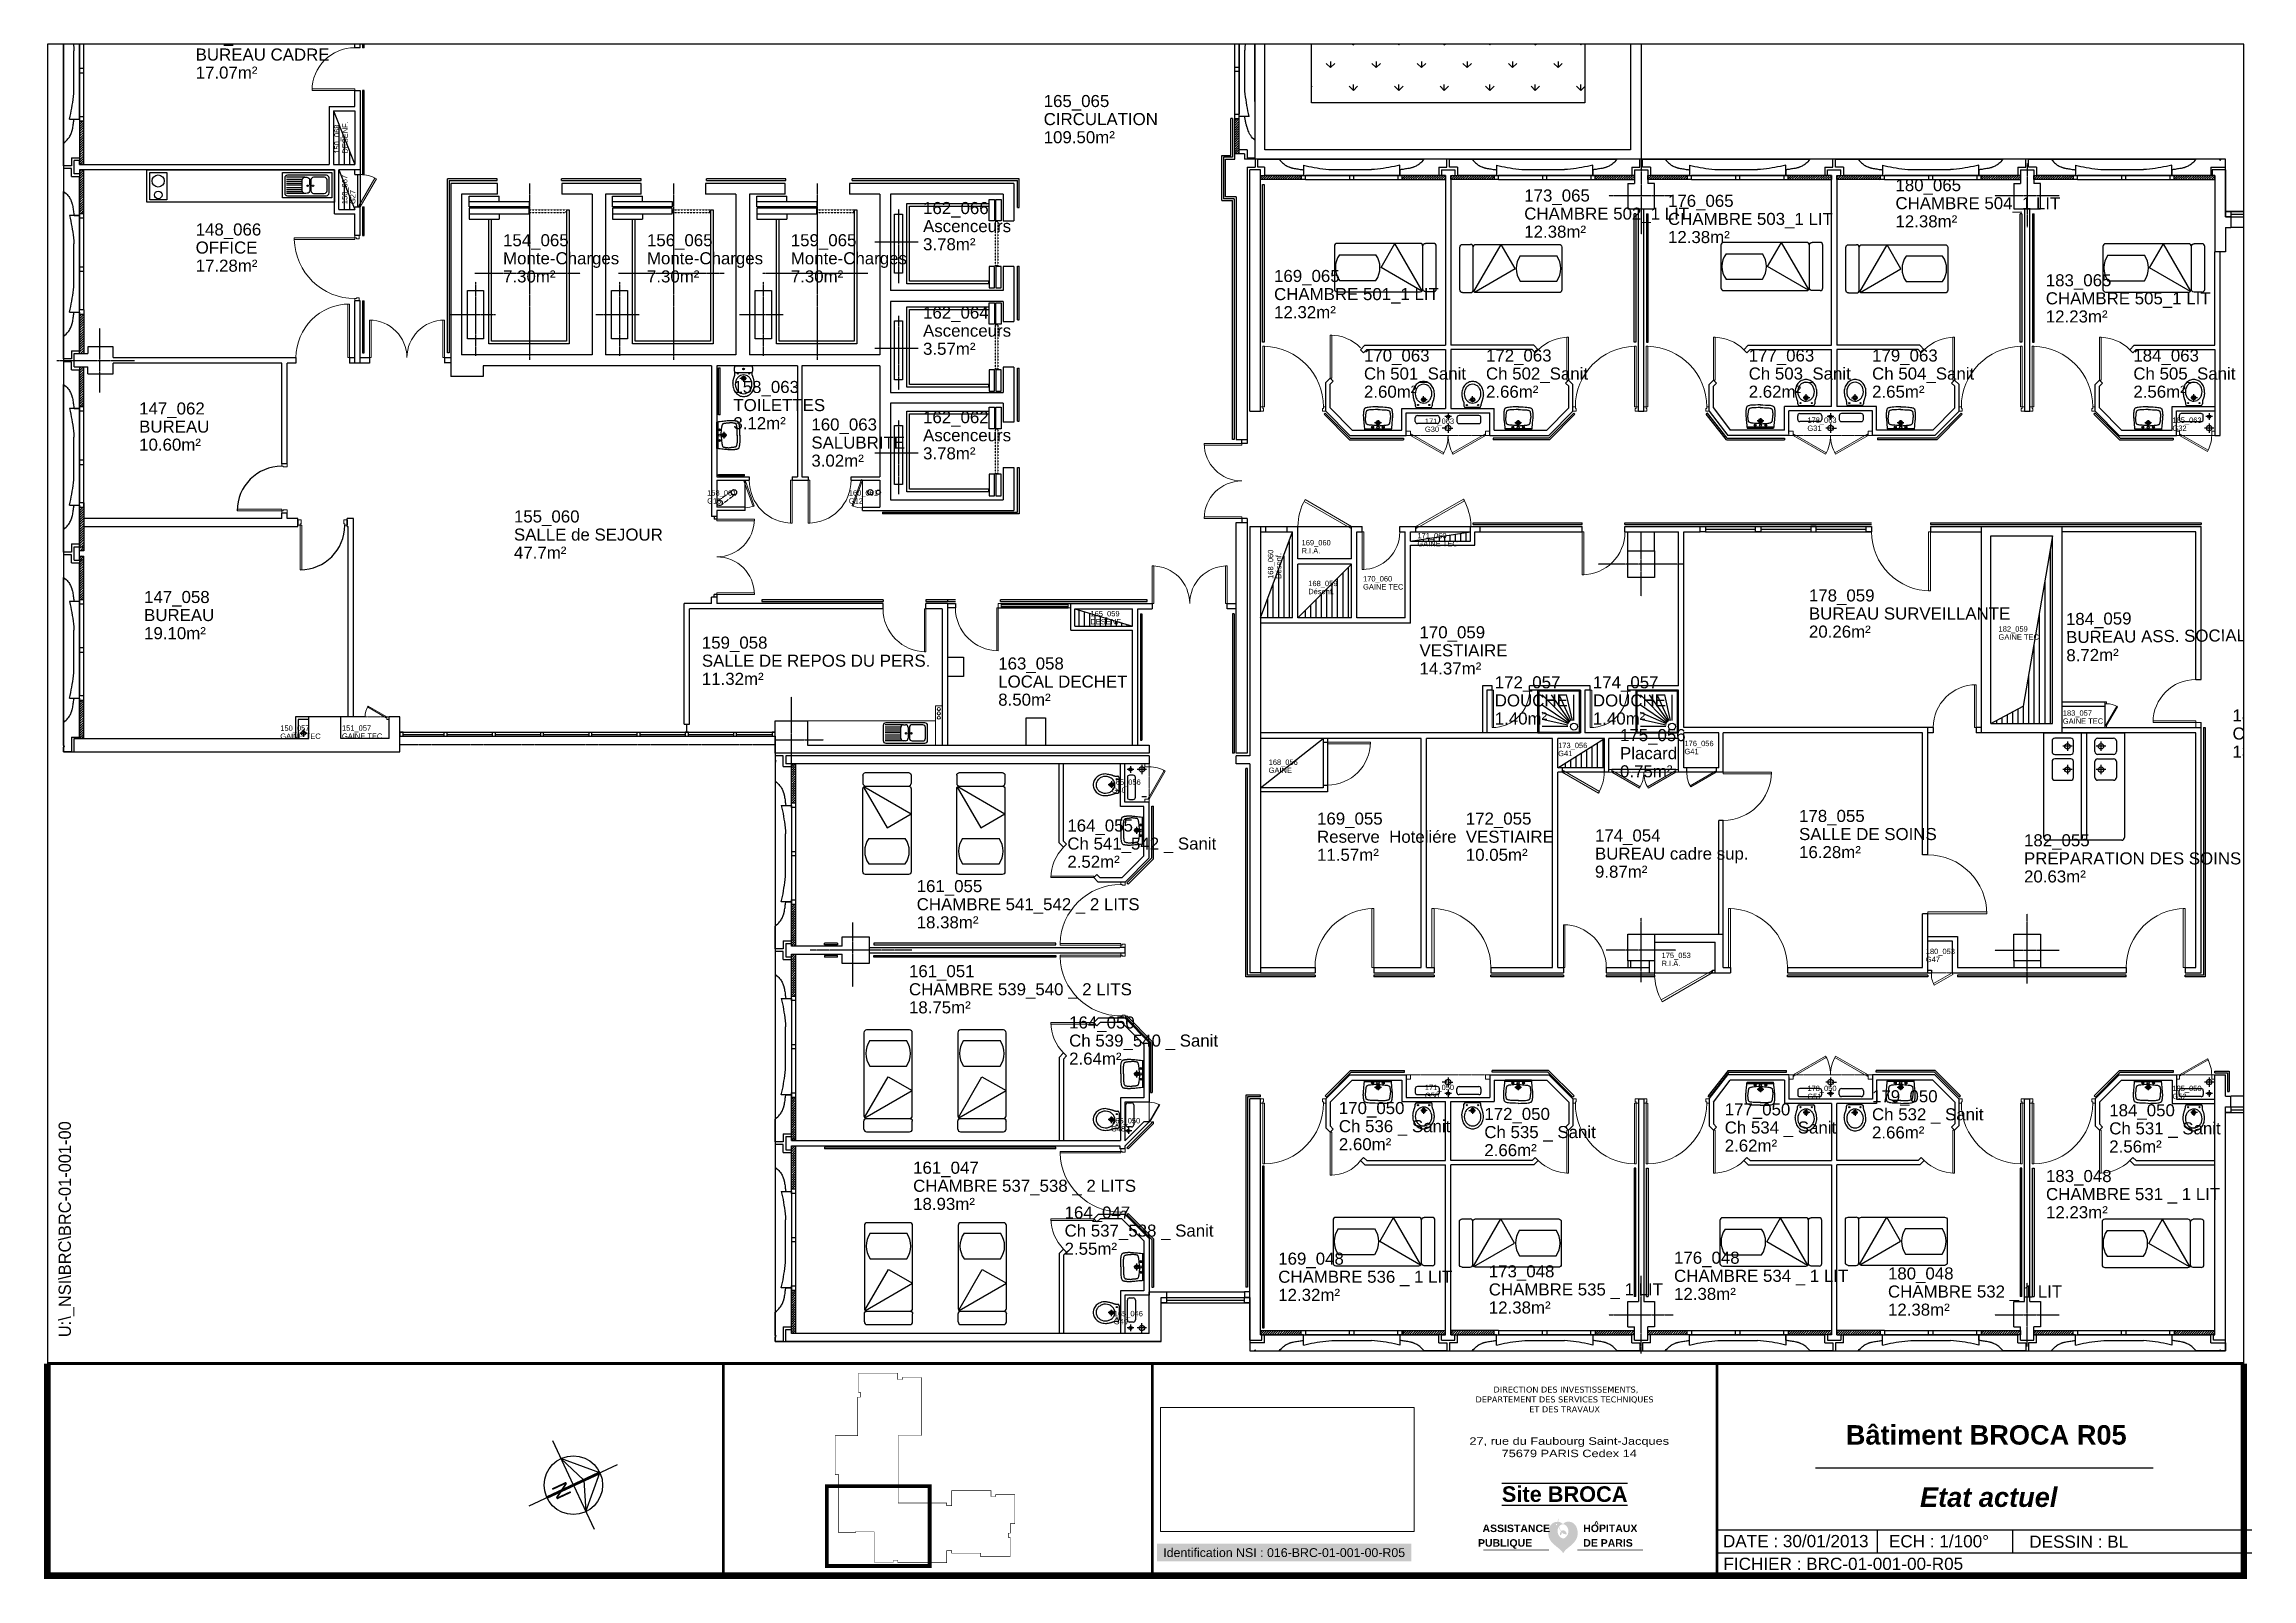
# Paper-space layout 'A3_100°_C' of a CAD drawing. Header units: metres, sheet in millimetres. Extents: x -1 to 411, y 0 to 286.
# The model-space entities are those that its viewports show. They can reach past a viewport. Long polylines and large blocks are cut down to what shows.
import ezdxf
from ezdxf.enums import TextEntityAlignment as Align

# ---------------------------------------------------------------- set-up
doc = ezdxf.new("R2010")
doc.units = ezdxf.units.M
doc.header["$MEASUREMENT"] = 0
for name, pattern in [('CACHE', [9.525, 6.35, -3.175]), ('CACHÉ', [0.25, 0.125, -0.125]), ('CONTINU', [0]), ('POINTILLÉS', [0.1, 0.05, -0.05])]:
    doc.linetypes.add(name, pattern=pattern)
doc.layers.get('0').update_dxf_attribs({"linetype": 'CONTINUOUS'})
for name, color, linetype in [('001 axes', 1, 'CONTINUOUS'), ('003 murs porteurs', 7, 'CONTINUOUS'), ('004 cloisons', 7, 'CONTINUOUS'), ('004 isolation', 7, 'CONTINUOUS'), ('005 Portes', 7, 'CONTINUOUS'), ('006 sanitaire', 5, 'CONTINUOUS'), ('007 Fenêtre', 7, 'CONTINUOUS'), ('009 main courante', 171, 'CONTINUOUS'), ('00_Fmult', 7, 'CONTINUOUS'), ('400 Lits', 150, 'CONTINUOUS'), ('A_ACCÈS', 7, 'CONTINUOUS'), ('A_CHASS', 4, 'CONTINUOUS'), ('A_Etiqu_Gaine', 8, 'CONTINUOUS'), ('A_Etiqu_Gaine_code', 8, 'CONTINUOUS'), ('A_Etiqu_Local', 8, 'CONTINUOUS'), ('A_MUR_CLOIS', 7, 'CONTINU'), ('A_MURS_ALÈG', 7, 'CONTINU'), ('A_MURS_CLOI', 7, 'CONTINUOUS'), ('A_MURS_STRU', 7, 'CONTINU'), ('A_VEGETATION', 3, 'CONTINUOUS'), ('CONTOUR', 54, 'CONTINUOUS'), ('Logo', 7, 'CONTINU'), ('TEXTE', 8, 'CONTINU')]:
    doc.layers.add(name, color=color, linetype=linetype)
for name, color, linetype, lineweight in [('A_PORT', 8, 'CONTINUOUS', 0), ('A_PORTE', 7, 'CONTINU', 0), ('A_SANI', 5, 'CONTINU', 0)]:
    doc.layers.add(name, color=color, linetype=linetype, lineweight=lineweight)
doc.styles.add('ANN', font='ARIALN.TTF', dxfattribs={"width": 1.5, "height": 0.1})
doc.styles.add('ARIAL', font='arial.ttf')
doc.styles.add('Attribut', font='arial.ttf')
doc.styles.add('STYLE1', font='arial.ttf', dxfattribs={"height": 0.5})
doc.styles.add('TEXT_1', font='arial.ttf', dxfattribs={"height": 0.1})

psp = doc.layouts.new('A3_100°_C')

# ---------------------------------------------------------------- texts
at = {"layer": '00_Fmult', "style": 'STYLE1'}
for s, p in [('DATE : 30/01/2013 ', (312.6, 7.27)), ('ECH : 1/100°', (343.56, 7.24)), ('DESSIN : BL', (369.73, 7.16)), ('FICHIER : BRC-01-001-00-R05 ', (312.69, 3.03))]:
    psp.add_text(s, height=2.2861, dxfattribs=at).set_placement(p, align=Align.MIDDLE_LEFT)
at = {"layer": '00_Fmult', "insert": (2.16, 45.3), "char_height": 2.2861, "width": 56.0053, "attachment_point": 1, "rotation": 90}
psp.add_mtext('U:\\\\_NSI\\\\BRC\\\\BRC-01-001-00', dxfattribs=at)
at = {"layer": '00_Fmult', "attachment_point": 8}
for s, insert, char_height, style in [('\\pxi-1.4609;{\\fVerdana|b0|i0|c0|p34;\\C5; DIRECTION DES INVESTISSEMENTS,\\PDEPARTEMENT DES SERVICES TECHNIQUES \\PET DES TRAVAUX}', (283.87, 31.27), 1.1059, 'ANN'), ('{\\fArial|b1|i0|c0|p34;Bâtiment BROCA R05}', (361.71, 25.21), 3.6288, 'STYLE1'), ('{\\C5;27, rue du Faubourg Saint-Jacques\\P75679 PARIS Cedex 14}', (283.93, 22.91), 1.3824, 'ANN'), ('{\\fArial|b1|i0|c0|p34;\\L\\OSite BROCA}', (283.08, 14.54), 2.903, 'STYLE1'), ('{\\fArial|b1|i1|c0|p34;\\C5;Etat actuel}', (362.17, 13.59), 3.6288, 'STYLE1')]:
    psp.add_mtext(s, dxfattribs=dict(at, insert=insert, char_height=char_height, style=style))
at = {"layer": '00_Fmult', "insert": (230.76, 4.27), "char_height": 1.6508, "attachment_point": 8, "style": 'STYLE1', "bg_fill": 1, "box_fill_scale": 1.5, "bg_fill_color": 51, "bg_fill_transparency": 0}
psp.add_mtext('{\\C194;Identification NSI : 016-BRC-01-001-00-R05\\C6; }', dxfattribs=at)

msp = doc.modelspace()

# ---------------------------------------------------------------- texts
at = {"layer": 'TEXTE', "color": 8, "insert": (165.34, 70.172), "char_height": 0.35, "width": 8.427, "attachment_point": 1, "rotation": 0.083, "style": 'TEXT_1'}
msp.add_mtext('{\\fArial|b1|i0|c0|p34;R05}', dxfattribs=at)

# ---------------------------------------------------------------- blocks, each defined once
blk = doc.blocks.new('Rosev_2')
for p, q in [((0, 0), (-0.487, 1.205)), ((-0.292, 0.723), (-0.723, -0.292)), ((-0.285, -0.115), (-0.292, 0.723)), ((1.205, 0.487), (-1.205, -0.487)), ((0.715, 0.311), (-0.712, -0.265)), ((0.731, 0.273), (-0.696, -0.304)), ((0, 0), (0.487, -1.205)), ((-0.723, -0.292), (0.292, -0.723)), ((0.292, -0.723), (-0.285, -0.115))]:
    blk.add_line(p, q)
blk.add_circle((0, 0), 0.78)
at = {"style": 'ARIAL'}
blk.add_text('N', height=0.416, rotation=112, dxfattribs=at).set_placement((0.516, 0.208), align=Align.CENTER)
blk = doc.blocks.new('Logo_AP-HP_2010')
h = blk.add_hatch(color=5)
h.dxf.hatch_style = 1
h.paths.add_polyline_path([(15.26, 3.54, 0.087951), (15.2, 3.58, 0.077698), (15.12, 3.61, 0.03026), (14.91, 3.63, 0.064219), (14.74, 3.62, 0.053297), (14.54, 3.55, -0.035265), (14.4, 3.73, -0.035265), (14.29, 3.92, -0.038017), (14.19, 4.15, -0.033638), (14.14, 4.36, -0.047979), (14.34, 4.58, -0.080912), (14.54, 4.71, -0.061688), (14.85, 4.8, 0.082171), (14.42, 5.12, 0.104414), (14.01, 5.23, 0.004443), (13.97, 5.23, -0.052513), (13.99, 5.44, -0.052513), (14.05, 5.65, -0.024915), (14.09, 5.74, -0.024915), (14.14, 5.82), (14.03, 5.79, 0.023369), (13.99, 5.71, 0.023369), (13.95, 5.63, 0.05238), (13.9, 5.44, 0.05238), (13.89, 5.23, 0.051008), (13.42, 5.19, 0.090273), (13.04, 5.04, 0.070397), (12.64, 4.71, 0.074613), (12.38, 4.31, 0.054663), (12.18, 3.74, 0.057344), (12.13, 3.17, 0.038155), (12.18, 2.55, 0.062487), (12.29, 2.19, 0.038104), (12.54, 1.73, 0.051084), (12.78, 1.42, 0.010974), (13.14, 1.07, 0.010897), (13.51, 0.73, 0.014069), (13.83, 0.47, -0.009376), (14.31, 0.09, -0.043401), (14.53, -0.13, -0.022183), (14.9, -0.61, -0.022183), (15.26, -0.12, -0.043401), (15.47, 0.1, -0.009376), (15.94, 0.49, 0.014069), (16.26, 0.75, 0.010897), (16.62, 1.1, 0.010974), (16.98, 1.46, 0.051084), (17.21, 1.77, 0.038104), (17.45, 2.24, 0.062487), (17.56, 2.6, 0.038155), (17.6, 3.21, 0.057344), (17.53, 3.78, 0.054663), (17.33, 4.35, 0.074613), (17.05, 4.75, 0.070397), (16.66, 5.07, 0.090273), (16.26, 5.22, 0.064201), (15.68, 5.25, 0.104414), (15.27, 5.13, 0.082171), (14.85, 4.8, -0.061688), (15.15, 4.72, -0.080912), (15.36, 4.59, -0.051096), (15.58, 4.36, -0.052273), (15.74, 4.09, -0.097488), (15.87, 3.59, -0.091605), (15.81, 3.04, -0.052863), (15.68, 2.74, -0.047118), (15.47, 2.45, -0.087865), (15.24, 2.26, -0.067468), (14.88, 2.11, -0.067468), (14.52, 2.25, -0.087865), (14.28, 2.43, -0.047118), (14.07, 2.72, -0.052863), (13.93, 3.02, -0.091605), (13.85, 3.57, -0.097488), (13.97, 4.07, -0.037175), (14.08, 4.27, 0.028309), (14.14, 4.06, 0.028309), (14.22, 3.87, 0.032302), (14.35, 3.66, 0.032302), (14.5, 3.47, 0.048008), (14.4, 3.33, 0.048008), (14.34, 3.17, 0.065182), (14.3, 2.94, 0.065182), (14.32, 2.7, 0.05645), (14.42, 2.76, 0.009836), (14.44, 2.78), (14.52, 2.85, 0.112168), (14.62, 3.07, 0.115868), (14.62, 3.31, 0.064855), (14.8, 3.12, 0.064855), (15.02, 2.99, 0.065591), (15.27, 2.92, 0.065591), (15.54, 2.91, 0.07043), (15.49, 3.17, 0.082203), (15.39, 3.37, 0.028832)])
h.paths.add_polyline_path([(13.55, 4.72, -1), (13.78, 4.72, -1)], flags=16)
at = {"color": 5, "const_width": 0.122}
for points in [[(12.27, 0), (0, 0)], [(29.78, 0), (17.51, 0)]]:
    blk.add_lwpolyline(points, dxfattribs=at)
at = {"color": 5, "char_height": 1.4, "attachment_point": 1, "style": 'ARIAL'}
for s, width, insert in [('\\pxqd;{\\fArial|b1|i0|c0|p34;ASSISTANCE}', 10.3743, (-0.15, 4.72)), ('\\pxqd;{\\fArial|b1|i0|c0|p34;HOPITAUX}', 12.471, (18.64, 4.72)), ('\\pxqd;{\\fArial|b1|i0|c0|p34;PUBLIQUE}', 12.2862, (-0.99, 2)), ('\\pxqd;{\\fArial|b1|i0|c0|p34;DE PARIS}', 12.471, (18.64, 2))]:
    blk.add_mtext_dynamic_manual_height_columns(s, width=width, gutter_width=20, heights=[0], dxfattribs=dict(at, insert=insert))
at = {"insert": (20.7, 5.36), "char_height": 1, "width": 5.387, "attachment_point": 1, "style": 'ARIAL'}
blk.add_mtext('{\\fArial|b1|i0|c0|p34;\\C5;^ }', dxfattribs=at)
blk = doc.blocks.new('LOGAPHP_2010')
blk.add_blockref('Logo_AP-HP_2010', (-259.22, -180.76))
blk = doc.blocks.new('A_Etiqu_Local')
at = {"style": 'Attribut', "flags": 1}
for tag, p in [('CODE_HOPITAL', (-0.446, 1.964)), ('CODE_SITE', (-0.446, 1.739)), ('CODE_BATIMENT', (-0.446, 1.514)), ('CODE_SECTEUR', (-0.446, 1.289)), ('CODE_ETAGE', (-0.446, 1.064)), ('NOM_NORMALISE', (-0.446, -0.843)), ('SECTEUR_ACTIVITE', (-0.446, -1.068)), ('SOUS_SECTEUR_ACTIVITE', (-0.446, -1.293)), ('VOLUME', (-0.446, -1.518)), ('SERVICE', (-0.446, -1.743)), ('CODE_UG', (-0.446, -1.968)), ('CODE_UA', (-0.446, -2.193)), ('CODE_POLE', (-0.446, -2.418)), ('OCCUPANT_EXTERNE', (-0.446, -2.643)), ('DISPONIBILITE', (-0.446, -2.868)), ('ACCES_HANDICAPES', (-0.446, -3.093)), ('NATURE_SOL', (-0.446, -3.318)), ('AMIANTE', (-0.446, -3.768)), ('RISQUE_LABORATOIRE', (-0.446, -3.543))]:
    blk.add_attdef(tag, p, '', height=0.15, dxfattribs=at)
at = {"layer": 'A_Etiqu_Local', "style": 'Attribut'}
for tag, p in [('CODE_PIECE', (-0.444, 0.528)), ('NOM_USAGE', (-0.444, 0.191)), ('SURFACE', (-0.444, -0.147))]:
    blk.add_attdef(tag, p, '', height=0.225, dxfattribs=at)
blk = doc.blocks.new('A_Etiqu_Gaine')
at = {"style": 'Attribut', "flags": 1}
for tag, p in [('CODE_HOPITAL', (-0.432, 0.865)), ('CODE_SITE', (-0.432, 0.715)), ('CODE_BATIMENT', (-0.432, 0.565)), ('CODE_SECTEUR', (-0.432, 0.415)), ('CODE_ETAGE', (-0.432, 0.265)), ('SECTEUR_ACTIVITE', (-0.432, -0.485)), ('NOM_NORMALISE', (-0.432, -0.335)), ('SOUS_SECTEUR_ACTIVITE', (-0.432, -0.635)), ('SURFACE', (-0.432, -0.785)), ('AMIANTE', (-0.432, -1.235)), ('CODE_UG', (-0.432, -0.935)), ('CODE_POLE', (-0.432, -1.085))]:
    blk.add_attdef(tag, p, '', height=0.1, dxfattribs=at)
at = {"layer": 'A_Etiqu_Gaine', "style": 'Attribut'}
blk.add_attdef('NOM_USAGE', (-0.432, -0.185), '', height=0.1, dxfattribs=at)
at = {"layer": 'A_Etiqu_Gaine_code', "style": 'Attribut'}
blk.add_attdef('CODE_PIECE', (-0.432, -0.035), '', height=0.1, dxfattribs=at)
blk = doc.blocks.new('BROCA5-G389')
at = {"layer": '004 cloisons', "color": 1, "linetype": 'Continuous'}
for p, q in [((40.550011, 4.374874), (41.95002, 4.374874)), ((40.550011, 4.324863), (41.95002, 4.324863)), ((40.550011, 4.274876), (42.050018, 4.274868))]:
    blk.add_line(p, q, dxfattribs=at)
at = {"layer": '004 cloisons', "color": 7, "linetype": 'Continuous'}
for points in [[(40.550011, 4.274876), (40.450012, 4.274876), (40.450012, 4.374874), (40.550011, 4.374874)], [(42.050018, 4.274876), (41.95002, 4.274876), (41.95002, 4.374874), (42.050018, 4.374874)]]:
    blk.add_lwpolyline(points, close=True, dxfattribs=at)
blk = doc.blocks.new('BROCA5-G551')
at = {"layer": '004 cloisons', "color": 1, "linetype": 'Continuous'}
for p, q in [((40.550011, 21.074963), (41.95002, 21.074963)), ((40.550011, 21.024952), (41.95002, 21.024952)), ((40.550011, 20.974964), (42.050018, 20.974957))]:
    blk.add_line(p, q, dxfattribs=at)
at = {"layer": '004 cloisons', "color": 7, "linetype": 'Continuous'}
for points in [[(40.550011, 20.974964), (40.450012, 20.974964), (40.450012, 21.074963), (40.550011, 21.074963)], [(42.050018, 20.974964), (41.95002, 20.974964), (41.95002, 21.074963), (42.050018, 21.074963)]]:
    blk.add_lwpolyline(points, close=True, dxfattribs=at)

# ---------------------------------------------------------------- linework, layer by layer
at = {"layer": '001 axes', "color": 8, "linetype": 'CACHÉ'}
for p, q in [((174.5, 67.546), (174.5, 66.096)), ((181.7, 67.414), (181.7, 66.229)), ((173.9, 66.821), (175.1, 66.821)), ((181.1, 66.821), (182.3, 66.821)), ((145.75, 63.146), (145.75, 64.346)), ((144.95, 63.746), (146.4, 63.746)), ((174.5, 59.346), (174.5, 60.546)), ((175.3, 59.946), (173.7, 59.946)), ((158.65, 55.871), (158.65, 57.471)), ((158.35, 56.671), (159.25, 56.671)), ((159.8, 52.063), (159.8, 53.263)), ((174.5, 52.146), (174.5, 53.346)), ((181.7, 52.121), (181.7, 53.421)), ((160.9, 52.746), (159, 52.746)), ((175.15, 52.746), (173.85, 52.746)), ((181.1, 52.746), (182.3, 52.746)), ((174.5, 45.221), (174.5, 46.671)), ((181.7, 45.354), (181.7, 46.539)), ((173.9, 45.946), (175.1, 45.946)), ((181.1, 45.946), (182.3, 45.946))]:
    msp.add_line(p, q, dxfattribs=at)
at = {"layer": '003 murs porteurs', "color": 8, "linetype": 'CACHÉ'}
for p, q in [((186.9, 66.221), (185.5, 66.221)), ((186.9, 50.021), (185.5, 50.021))]:
    msp.add_line(p, q, dxfattribs=at)
at = {"layer": '004 isolation', "color": 8, "linetype": 'Continuous'}
for p, q in [((145.455, 68.286), (145.375, 68.286)), ((145.375, 68.286), (145.375, 67.396)), ((145.393, 68.207), (145.375, 68.189)), ((145.375, 68.145), (145.437, 68.207)), ((145.375, 68.207), (145.455, 68.207)), ((145.455, 68.206), (145.375, 68.206)), ((145.455, 68.181), (145.375, 68.101)), ((145.375, 68.057), (145.455, 68.137)), ((145.455, 68.092), (145.375, 68.012)), ((145.375, 67.968), (145.455, 68.048)), ((145.455, 68.004), (145.375, 67.924)), ((145.375, 67.88), (145.455, 67.96)), ((145.455, 67.396), (145.455, 68.286)), ((166.92, 67.596), (166.92, 68.336)), ((166.92, 68.336), (167, 68.336)), ((166.921, 68.256), (166.92, 68.256)), ((166.92, 68.211), (166.965, 68.256)), ((166.92, 68.256), (167, 68.256)), ((167, 68.247), (166.92, 68.167)), ((166.92, 68.123), (167, 68.203)), ((167, 68.159), (166.92, 68.079)), ((166.92, 68.035), (167, 68.115)), ((167, 68.07), (166.92, 67.99)), ((166.92, 67.946), (167, 68.026)), ((167, 67.982), (166.92, 67.902)), ((167, 68.336), (167, 67.596)), ((145.455, 67.916), (145.375, 67.836)), ((145.375, 67.791), (145.455, 67.871)), ((145.455, 67.827), (145.375, 67.747)), ((145.375, 67.703), (145.455, 67.783)), ((145.455, 67.739), (145.375, 67.659)), ((145.375, 67.615), (145.455, 67.695)), ((145.455, 67.65), (145.375, 67.57)), ((145.375, 67.526), (145.455, 67.606)), ((145.455, 67.562), (145.375, 67.482)), ((166.92, 67.858), (167, 67.938)), ((167, 67.894), (166.92, 67.814)), ((166.92, 67.769), (167, 67.849)), ((167, 67.805), (166.92, 67.725)), ((166.92, 67.681), (167, 67.761)), ((167, 67.717), (166.92, 67.637)), ((167, 67.596), (166.92, 67.596)), ((166.923, 67.596), (167, 67.673)), ((167, 67.628), (166.968, 67.596)), ((145.375, 67.438), (145.455, 67.518)), ((145.455, 67.397), (145.375, 67.397)), ((145.375, 67.396), (145.455, 67.396)), ((145.411, 67.297), (145.375, 67.261)), ((145.375, 67.217), (145.455, 67.297)), ((145.375, 67.297), (145.375, 66.406)), ((145.375, 67.297), (145.455, 67.297)), ((145.455, 67.296), (145.375, 67.296)), ((145.455, 67.253), (145.375, 67.173)), ((145.375, 67.129), (145.455, 67.209)), ((145.455, 67.164), (145.375, 67.084)), ((145.455, 67.474), (145.378, 67.397)), ((145.422, 67.397), (145.455, 67.429)), ((145.455, 66.406), (145.455, 67.297)), ((167.407, 67.196), (167.4, 67.189)), ((167.4, 67.145), (167.452, 67.196)), ((167.4, 67.116), (167.4, 67.196)), ((167.4, 67.196), (168.241, 67.196)), ((167.496, 67.196), (167.416, 67.116)), ((167.46, 67.116), (167.54, 67.196)), ((167.584, 67.196), (167.504, 67.116)), ((167.548, 67.116), (167.628, 67.196)), ((167.672, 67.196), (167.592, 67.116)), ((167.637, 67.116), (167.717, 67.196)), ((167.761, 67.196), (167.681, 67.116)), ((167.725, 67.116), (167.805, 67.196)), ((167.849, 67.196), (167.769, 67.116)), ((167.813, 67.116), (167.893, 67.196)), ((167.938, 67.196), (167.858, 67.116)), ((167.902, 67.116), (167.982, 67.196)), ((168.026, 67.196), (167.946, 67.116)), ((167.99, 67.116), (168.07, 67.196)), ((168.114, 67.196), (168.034, 67.116)), ((168.079, 67.116), (168.159, 67.196)), ((168.161, 67.154), (168.123, 67.116)), ((168.161, 67.196), (168.161, 67.116)), ((168.241, 67.116), (168.241, 67.196)), ((169.961, 67.196), (169.961, 67.116)), ((170.851, 67.196), (169.961, 67.196)), ((170.059, 67.196), (170.041, 67.178)), ((170.041, 67.133), (170.103, 67.196)), ((170.041, 67.116), (170.041, 67.196)), ((170.147, 67.196), (170.067, 67.116)), ((170.112, 67.116), (170.192, 67.196)), ((170.236, 67.196), (170.156, 67.116)), ((170.2, 67.116), (170.28, 67.196)), ((170.324, 67.196), (170.244, 67.116)), ((170.288, 67.116), (170.368, 67.196)), ((170.413, 67.196), (170.333, 67.116)), ((170.377, 67.116), (170.457, 67.196)), ((170.501, 67.196), (170.421, 67.116)), ((170.465, 67.116), (170.545, 67.196)), ((170.589, 67.196), (170.509, 67.116)), ((170.553, 67.116), (170.633, 67.196)), ((170.678, 67.196), (170.598, 67.116)), ((170.642, 67.116), (170.722, 67.196)), ((170.766, 67.196), (170.686, 67.116)), ((170.73, 67.116), (170.81, 67.196)), ((170.851, 67.192), (170.774, 67.116)), ((170.819, 67.116), (170.851, 67.148)), ((170.851, 67.196), (170.851, 67.116)), ((170.987, 67.196), (170.951, 67.16)), ((170.951, 67.116), (171.031, 67.196)), ((170.951, 67.116), (170.951, 67.196)), ((170.951, 67.196), (171.841, 67.196)), ((171.075, 67.196), (170.995, 67.116)), ((171.04, 67.116), (171.12, 67.196)), ((171.164, 67.196), (171.084, 67.116)), ((171.128, 67.116), (171.208, 67.196)), ((171.252, 67.196), (171.172, 67.116)), ((171.216, 67.116), (171.296, 67.196)), ((171.341, 67.196), (171.261, 67.116)), ((171.305, 67.116), (171.385, 67.196)), ((171.429, 67.196), (171.349, 67.116)), ((171.393, 67.116), (171.473, 67.196)), ((171.517, 67.196), (171.437, 67.116)), ((171.482, 67.116), (171.562, 67.196)), ((171.606, 67.196), (171.526, 67.116)), ((171.57, 67.116), (171.65, 67.196)), ((171.694, 67.196), (171.614, 67.116)), ((171.658, 67.116), (171.738, 67.196)), ((171.761, 67.174), (171.703, 67.116)), ((171.747, 67.116), (171.761, 67.13)), ((171.761, 67.196), (171.761, 67.116)), ((171.841, 67.116), (171.841, 67.196)), ((173.561, 67.196), (173.561, 67.116)), ((174.376, 67.196), (173.561, 67.196)), ((173.683, 67.196), (173.641, 67.154)), ((173.641, 67.116), (173.641, 67.196)), ((173.647, 67.116), (173.727, 67.196)), ((173.771, 67.196), (173.691, 67.116)), ((173.735, 67.116), (173.815, 67.196)), ((173.86, 67.196), (173.78, 67.116)), ((173.824, 67.116), (173.904, 67.196)), ((173.948, 67.196), (173.868, 67.116)), ((173.912, 67.116), (173.992, 67.196)), ((174.036, 67.196), (173.956, 67.116)), ((174.001, 67.116), (174.081, 67.196)), ((174.125, 67.196), (174.045, 67.116)), ((174.089, 67.116), (174.169, 67.196)), ((174.213, 67.196), (174.133, 67.116)), ((174.177, 67.116), (174.257, 67.196)), ((174.302, 67.196), (174.222, 67.116)), ((174.266, 67.116), (174.346, 67.196)), ((174.376, 67.182), (174.31, 67.116)), ((174.354, 67.116), (174.376, 67.138)), ((174.376, 67.196), (174.376, 67.116)), ((174.655, 67.196), (174.625, 67.166)), ((174.625, 67.122), (174.699, 67.196)), ((174.625, 67.196), (175.441, 67.196)), ((174.625, 67.116), (174.625, 67.196)), ((174.744, 67.196), (174.664, 67.116)), ((174.708, 67.116), (174.788, 67.196)), ((174.832, 67.196), (174.752, 67.116)), ((174.796, 67.116), (174.876, 67.196)), ((174.92, 67.196), (174.84, 67.116)), ((174.885, 67.116), (174.965, 67.196)), ((175.009, 67.196), (174.929, 67.116)), ((174.973, 67.116), (175.053, 67.196)), ((175.097, 67.196), (175.017, 67.116)), ((175.061, 67.116), (175.141, 67.196)), ((175.185, 67.196), (175.106, 67.116)), ((175.15, 67.116), (175.23, 67.196)), ((175.274, 67.196), (175.194, 67.116)), ((175.238, 67.116), (175.318, 67.196)), ((175.361, 67.194), (175.282, 67.116)), ((175.326, 67.116), (175.361, 67.15)), ((175.361, 67.196), (175.361, 67.116)), ((175.441, 67.116), (175.441, 67.196)), ((177.161, 67.196), (177.161, 67.116)), ((178.051, 67.196), (177.161, 67.196)), ((177.263, 67.196), (177.241, 67.174)), ((177.241, 67.13), (177.307, 67.196)), ((177.241, 67.116), (177.241, 67.196)), ((177.351, 67.196), (177.271, 67.116)), ((177.315, 67.116), (177.395, 67.196)), ((177.439, 67.196), (177.359, 67.116)), ((177.404, 67.116), (177.484, 67.196)), ((177.528, 67.196), (177.448, 67.116)), ((177.492, 67.116), (177.572, 67.196)), ((177.616, 67.196), (177.536, 67.116)), ((177.58, 67.116), (177.66, 67.196)), ((177.705, 67.196), (177.625, 67.116)), ((177.669, 67.116), (177.749, 67.196)), ((177.793, 67.196), (177.713, 67.116)), ((177.757, 67.116), (177.837, 67.196)), ((177.881, 67.196), (177.801, 67.116)), ((177.846, 67.116), (177.926, 67.196)), ((177.97, 67.196), (177.89, 67.116)), ((177.934, 67.116), (178.014, 67.196)), ((178.051, 67.189), (177.978, 67.116)), ((178.022, 67.116), (178.051, 67.144)), ((178.051, 67.196), (178.051, 67.116)), ((178.191, 67.196), (178.151, 67.156)), ((178.151, 67.196), (179.041, 67.196)), ((178.151, 67.116), (178.151, 67.196)), ((178.155, 67.116), (178.235, 67.196)), ((178.279, 67.196), (178.199, 67.116)), ((178.243, 67.116), (178.323, 67.196)), ((178.367, 67.196), (178.287, 67.116)), ((178.332, 67.116), (178.412, 67.196)), ((178.456, 67.196), (178.376, 67.116)), ((178.42, 67.116), (178.5, 67.196)), ((178.544, 67.196), (178.464, 67.116)), ((178.508, 67.116), (178.588, 67.196)), ((178.633, 67.196), (178.553, 67.116)), ((178.597, 67.116), (178.677, 67.196)), ((178.721, 67.196), (178.641, 67.116)), ((178.685, 67.116), (178.765, 67.196)), ((178.809, 67.196), (178.729, 67.116)), ((178.774, 67.116), (178.854, 67.196)), ((178.898, 67.196), (178.818, 67.116)), ((178.862, 67.116), (178.942, 67.196)), ((178.961, 67.171), (178.906, 67.116)), ((178.95, 67.116), (178.961, 67.126)), ((178.961, 67.196), (178.961, 67.116)), ((179.041, 67.116), (179.041, 67.196)), ((180.761, 67.196), (180.761, 67.116)), ((181.576, 67.196), (180.761, 67.196)), ((180.842, 67.196), (180.841, 67.194)), ((180.841, 67.15), (180.887, 67.196)), ((180.841, 67.116), (180.841, 67.196)), ((180.931, 67.196), (180.851, 67.116)), ((180.895, 67.116), (180.975, 67.196)), ((181.019, 67.196), (180.939, 67.116)), ((180.983, 67.116), (181.063, 67.196)), ((181.107, 67.196), (181.027, 67.116)), ((181.072, 67.116), (181.152, 67.196)), ((181.196, 67.196), (181.116, 67.116)), ((181.16, 67.116), (181.24, 67.196)), ((181.284, 67.196), (181.204, 67.116)), ((181.248, 67.116), (181.328, 67.196)), ((181.373, 67.196), (181.293, 67.116)), ((181.337, 67.116), (181.417, 67.196)), ((181.461, 67.196), (181.381, 67.116)), ((181.425, 67.116), (181.505, 67.196)), ((181.549, 67.196), (181.469, 67.116)), ((181.514, 67.116), (181.576, 67.178)), ((181.576, 67.134), (181.558, 67.116)), ((181.576, 67.196), (181.576, 67.116)), ((181.859, 67.196), (181.825, 67.163)), ((181.825, 67.119), (181.903, 67.196)), ((181.825, 67.196), (182.641, 67.196)), ((181.825, 67.116), (181.825, 67.196)), ((181.947, 67.196), (181.867, 67.116)), ((181.911, 67.116), (181.991, 67.196)), ((182.036, 67.196), (181.956, 67.116)), ((182, 67.116), (182.08, 67.196)), ((182.124, 67.196), (182.044, 67.116)), ((182.088, 67.116), (182.168, 67.196)), ((182.212, 67.196), (182.132, 67.116)), ((182.177, 67.116), (182.257, 67.196)), ((182.301, 67.196), (182.221, 67.116)), ((182.265, 67.116), (182.345, 67.196)), ((182.389, 67.196), (182.309, 67.116)), ((182.353, 67.116), (182.433, 67.196)), ((182.478, 67.196), (182.398, 67.116)), ((182.442, 67.116), (182.522, 67.196)), ((182.561, 67.191), (182.486, 67.116)), ((182.53, 67.116), (182.561, 67.147)), ((182.561, 67.196), (182.561, 67.116)), ((182.641, 67.116), (182.641, 67.196)), ((184.361, 67.196), (184.361, 67.116)), ((185.201, 67.196), (184.361, 67.196)), ((184.466, 67.196), (184.441, 67.17)), ((184.441, 67.126), (184.51, 67.196)), ((184.441, 67.116), (184.441, 67.196)), ((184.555, 67.196), (184.475, 67.116)), ((184.519, 67.116), (184.599, 67.196)), ((184.643, 67.196), (184.563, 67.116)), ((184.607, 67.116), (184.687, 67.196)), ((184.731, 67.196), (184.651, 67.116)), ((184.696, 67.116), (184.776, 67.196)), ((184.82, 67.196), (184.74, 67.116)), ((184.784, 67.116), (184.864, 67.196)), ((184.908, 67.196), (184.828, 67.116)), ((184.872, 67.116), (184.952, 67.196)), ((184.997, 67.196), (184.917, 67.116)), ((184.961, 67.116), (185.041, 67.196)), ((185.085, 67.196), (185.005, 67.116)), ((185.049, 67.116), (185.129, 67.196)), ((185.173, 67.196), (185.093, 67.116)), ((185.137, 67.116), (185.201, 67.179)), ((185.201, 67.135), (185.182, 67.116)), ((185.201, 67.116), (185.201, 67.196)), ((145.375, 67.04), (145.455, 67.12)), ((145.455, 67.076), (145.375, 66.996)), ((145.375, 66.952), (145.455, 67.032)), ((145.455, 66.988), (145.375, 66.908)), ((145.375, 66.863), (145.455, 66.943)), ((145.455, 66.899), (145.375, 66.819)), ((145.375, 66.775), (145.455, 66.855)), ((145.455, 66.811), (145.375, 66.731)), ((145.375, 66.687), (145.455, 66.767)), ((145.455, 66.722), (145.375, 66.642)), ((168.241, 67.116), (167.4, 67.116)), ((169.961, 67.116), (170.851, 67.116)), ((171.841, 67.116), (170.951, 67.116)), ((173.561, 67.116), (174.376, 67.116)), ((175.441, 67.116), (174.625, 67.116)), ((177.161, 67.116), (178.051, 67.116)), ((179.041, 67.116), (178.151, 67.116)), ((180.761, 67.116), (181.576, 67.116)), ((182.641, 67.116), (181.825, 67.116)), ((184.361, 67.116), (185.201, 67.116)), ((145.375, 66.598), (145.455, 66.678)), ((145.455, 66.634), (145.375, 66.554)), ((145.375, 66.51), (145.455, 66.59)), ((145.455, 66.487), (145.375, 66.487)), ((145.375, 66.486), (145.455, 66.486)), ((145.375, 66.406), (145.455, 66.406)), ((145.455, 66.546), (145.396, 66.487)), ((145.44, 66.487), (145.455, 66.501)), ((145.375, 63.871), (145.375, 64.686)), ((145.455, 64.686), (145.375, 64.686)), ((145.455, 64.686), (145.455, 63.871)), ((145.416, 64.607), (145.375, 64.565)), ((145.375, 64.607), (145.455, 64.607)), ((145.375, 64.521), (145.455, 64.601)), ((145.455, 64.557), (145.375, 64.477)), ((145.375, 64.433), (145.455, 64.513)), ((145.455, 64.468), (145.375, 64.388)), ((145.375, 64.344), (145.455, 64.424)), ((145.455, 64.38), (145.375, 64.3)), ((145.375, 64.256), (145.455, 64.336)), ((145.455, 64.292), (145.375, 64.212)), ((145.375, 64.168), (145.455, 64.248)), ((145.455, 64.203), (145.375, 64.123)), ((145.375, 64.079), (145.455, 64.159)), ((145.455, 64.115), (145.375, 64.035)), ((145.375, 63.991), (145.455, 64.071)), ((145.455, 64.027), (145.375, 63.947)), ((145.375, 63.902), (145.455, 63.982)), ((145.375, 63.871), (145.455, 63.871)), ((145.455, 63.938), (145.388, 63.871)), ((145.433, 63.871), (145.455, 63.894)), ((145.404, 63.622), (145.375, 63.593)), ((145.375, 63.549), (145.448, 63.622)), ((145.375, 63.622), (145.455, 63.622)), ((145.375, 63.622), (145.375, 62.806)), ((145.455, 63.585), (145.375, 63.505)), ((145.375, 63.46), (145.455, 63.54)), ((145.455, 63.496), (145.375, 63.416)), ((145.375, 63.372), (145.455, 63.452)), ((145.455, 62.806), (145.455, 63.622)), ((145.455, 63.408), (145.375, 63.328)), ((145.375, 63.284), (145.455, 63.364)), ((145.455, 63.319), (145.375, 63.239)), ((145.375, 63.195), (145.455, 63.275)), ((145.455, 63.231), (145.375, 63.151)), ((145.375, 63.107), (145.455, 63.187)), ((145.455, 63.143), (145.375, 63.063)), ((145.375, 63.018), (145.455, 63.098)), ((145.455, 63.054), (145.375, 62.974)), ((145.375, 62.93), (145.455, 63.01)), ((145.375, 62.886), (145.455, 62.886)), ((145.375, 62.806), (145.455, 62.806)), ((145.455, 62.966), (145.376, 62.886)), ((145.42, 62.886), (145.455, 62.922)), ((145.375, 60.196), (145.375, 61.086)), ((145.455, 61.086), (145.375, 61.086)), ((145.396, 61.006), (145.375, 60.986)), ((145.375, 61.006), (145.455, 61.006)), ((145.375, 60.941), (145.44, 61.006)), ((145.455, 60.977), (145.375, 60.897)), ((145.455, 61.086), (145.455, 60.196)), ((145.375, 60.853), (145.455, 60.933)), ((145.455, 60.889), (145.375, 60.809)), ((145.375, 60.765), (145.455, 60.845)), ((145.455, 60.8), (145.375, 60.72)), ((145.375, 60.676), (145.455, 60.756)), ((145.455, 60.712), (145.375, 60.632)), ((145.375, 60.588), (145.455, 60.668)), ((145.455, 60.624), (145.375, 60.544)), ((145.375, 60.499), (145.455, 60.579)), ((145.455, 60.535), (145.375, 60.455)), ((145.375, 60.411), (145.455, 60.491)), ((145.455, 60.447), (145.375, 60.367)), ((145.375, 60.323), (145.455, 60.403)), ((145.455, 60.358), (145.375, 60.278)), ((145.375, 60.234), (145.455, 60.314)), ((145.375, 60.271), (145.455, 60.271)), ((145.455, 60.196), (145.375, 60.196)), ((145.455, 60.27), (145.382, 60.196)), ((145.426, 60.196), (145.455, 60.226)), ((145.414, 60.096), (145.375, 60.057)), ((145.375, 60.096), (145.455, 60.096)), ((145.375, 60.096), (145.375, 59.206)), ((145.375, 60.013), (145.455, 60.093)), ((145.455, 60.049), (145.375, 59.969)), ((145.455, 60.022), (145.375, 60.022)), ((145.375, 59.925), (145.455, 60.005)), ((145.455, 59.961), (145.375, 59.881)), ((145.375, 59.836), (145.455, 59.916)), ((145.455, 59.872), (145.375, 59.792)), ((145.375, 59.748), (145.455, 59.828)), ((145.455, 59.784), (145.375, 59.704)), ((145.375, 59.66), (145.455, 59.74)), ((145.455, 59.206), (145.455, 60.096)), ((145.455, 59.696), (145.375, 59.616)), ((145.375, 59.571), (145.455, 59.651)), ((145.455, 59.607), (145.375, 59.527)), ((145.375, 59.483), (145.455, 59.563)), ((145.455, 59.519), (145.375, 59.439)), ((145.375, 59.395), (145.455, 59.475)), ((145.455, 59.43), (145.375, 59.35)), ((145.375, 59.306), (145.455, 59.386)), ((145.455, 59.342), (145.4, 59.286)), ((145.375, 59.286), (145.455, 59.286)), ((145.375, 59.206), (145.455, 59.206)), ((145.444, 59.286), (145.455, 59.298)), ((145.375, 56.696), (145.375, 57.486)), ((145.455, 57.486), (145.375, 57.486)), ((145.376, 57.407), (145.375, 57.406)), ((145.375, 57.362), (145.42, 57.407)), ((145.375, 57.407), (145.455, 57.407)), ((145.455, 57.397), (145.375, 57.317)), ((145.375, 57.273), (145.455, 57.353)), ((145.455, 57.309), (145.375, 57.229)), ((145.375, 57.185), (145.455, 57.265)), ((145.455, 56.696), (145.455, 57.486)), ((145.455, 57.221), (145.375, 57.141)), ((145.375, 57.096), (145.455, 57.176)), ((145.455, 57.132), (145.375, 57.052)), ((145.375, 57.008), (145.455, 57.088)), ((145.455, 57.044), (145.375, 56.964)), ((145.375, 56.92), (145.455, 57)), ((145.455, 56.955), (145.375, 56.875)), ((145.375, 56.831), (145.455, 56.911)), ((145.455, 56.867), (145.375, 56.787)), ((145.375, 56.743), (145.455, 56.823)), ((145.455, 56.779), (145.375, 56.699)), ((145.455, 56.696), (145.375, 56.696)), ((145.417, 56.696), (145.455, 56.735)), ((158.686, 56.221), (158.65, 56.185)), ((158.65, 56.141), (158.73, 56.221)), ((158.65, 56.221), (158.73, 56.221)), ((158.65, 55.406), (158.65, 56.221)), ((158.73, 56.177), (158.65, 56.097)), ((158.65, 56.053), (158.73, 56.133)), ((158.73, 56.089), (158.65, 56.009)), ((158.65, 55.964), (158.73, 56.044)), ((158.73, 56.221), (158.73, 55.406)), ((158.73, 56), (158.65, 55.92)), ((158.65, 55.876), (158.73, 55.956)), ((158.73, 55.912), (158.65, 55.832)), ((158.65, 55.788), (158.73, 55.868)), ((158.73, 55.823), (158.65, 55.743)), ((158.65, 55.699), (158.73, 55.779)), ((158.73, 55.735), (158.65, 55.655)), ((158.65, 55.611), (158.73, 55.691)), ((158.73, 55.647), (158.65, 55.567)), ((158.65, 55.522), (158.73, 55.602)), ((158.73, 55.486), (158.65, 55.486)), ((158.73, 55.406), (158.65, 55.406)), ((158.73, 55.558), (158.658, 55.486)), ((158.703, 55.486), (158.73, 55.514)), ((158.65, 53.686), (158.73, 53.686)), ((158.65, 52.821), (158.65, 53.686)), ((158.679, 53.606), (158.65, 53.578)), ((158.65, 53.534), (158.723, 53.606)), ((158.65, 53.606), (158.73, 53.606)), ((158.73, 53.569), (158.65, 53.489)), ((158.73, 53.686), (158.73, 52.821)), ((158.65, 53.445), (158.73, 53.525)), ((158.73, 53.481), (158.65, 53.401)), ((158.65, 53.357), (158.73, 53.437)), ((158.73, 53.393), (158.65, 53.313)), ((158.65, 53.268), (158.73, 53.348)), ((158.73, 53.304), (158.65, 53.224)), ((158.65, 53.18), (158.73, 53.26)), ((158.73, 53.216), (158.65, 53.136)), ((158.65, 53.092), (158.73, 53.172)), ((158.73, 53.128), (158.65, 53.048)), ((158.65, 53.003), (158.73, 53.083)), ((158.73, 53.039), (158.65, 52.959)), ((158.65, 52.915), (158.73, 52.995)), ((158.73, 52.951), (158.65, 52.871)), ((158.65, 52.827), (158.73, 52.907)), ((158.73, 52.821), (158.65, 52.821)), ((158.73, 52.862), (158.689, 52.821)), ((158.672, 52.671), (158.65, 52.65)), ((158.65, 52.606), (158.716, 52.671)), ((158.65, 51.806), (158.65, 52.671)), ((158.65, 52.671), (158.73, 52.671)), ((158.73, 52.641), (158.65, 52.561)), ((158.65, 52.517), (158.73, 52.597)), ((158.73, 52.553), (158.65, 52.473)), ((158.65, 52.429), (158.73, 52.509)), ((158.73, 52.465), (158.65, 52.385)), ((158.65, 52.341), (158.73, 52.421)), ((158.73, 52.376), (158.65, 52.296)), ((158.65, 52.252), (158.73, 52.332)), ((158.73, 52.671), (158.73, 51.806)), ((158.73, 52.288), (158.65, 52.208)), ((158.65, 52.164), (158.73, 52.244)), ((158.73, 52.2), (158.65, 52.12)), ((158.65, 52.075), (158.73, 52.155)), ((158.73, 52.111), (158.65, 52.031)), ((158.65, 51.987), (158.73, 52.067)), ((158.73, 52.023), (158.65, 51.943)), ((158.65, 51.899), (158.73, 51.979)), ((158.65, 51.886), (158.73, 51.886)), ((158.73, 51.934), (158.682, 51.886)), ((158.726, 51.886), (158.73, 51.89)), ((158.73, 51.806), (158.65, 51.806)), ((158.65, 49.196), (158.65, 50.086)), ((158.65, 50.086), (158.73, 50.086)), ((158.658, 50.006), (158.65, 49.998)), ((158.65, 49.954), (158.703, 50.006)), ((158.65, 50.006), (158.73, 50.006)), ((158.73, 49.99), (158.65, 49.91)), ((158.65, 49.866), (158.73, 49.946)), ((158.73, 49.901), (158.65, 49.821)), ((158.65, 49.777), (158.73, 49.857)), ((158.73, 50.086), (158.73, 49.196)), ((158.73, 49.813), (158.65, 49.733)), ((158.65, 49.689), (158.73, 49.769)), ((158.73, 49.725), (158.65, 49.645)), ((158.65, 49.6), (158.73, 49.68)), ((158.73, 49.636), (158.65, 49.556)), ((158.65, 49.512), (158.73, 49.592)), ((158.73, 49.548), (158.65, 49.468)), ((158.65, 49.424), (158.73, 49.504)), ((158.73, 49.459), (158.65, 49.379)), ((158.65, 49.335), (158.73, 49.415)), ((158.73, 49.371), (158.65, 49.291)), ((158.65, 49.247), (158.73, 49.327)), ((158.73, 49.283), (158.65, 49.203)), ((158.73, 49.196), (158.65, 49.196)), ((158.676, 49.096), (158.65, 49.07)), ((158.65, 49.026), (158.721, 49.096)), ((158.65, 49.096), (158.73, 49.096)), ((158.65, 48.206), (158.65, 49.096)), ((158.73, 49.062), (158.65, 48.982)), ((158.65, 48.937), (158.73, 49.017)), ((158.688, 49.196), (158.73, 49.238)), ((158.73, 49.096), (158.73, 48.206)), ((158.73, 48.973), (158.65, 48.893)), ((158.65, 48.849), (158.73, 48.929)), ((158.73, 48.885), (158.65, 48.805)), ((158.65, 48.761), (158.73, 48.841)), ((158.73, 48.797), (158.65, 48.716)), ((158.65, 48.672), (158.73, 48.752)), ((158.73, 48.708), (158.65, 48.628)), ((158.65, 48.584), (158.73, 48.664)), ((158.73, 48.62), (158.65, 48.54)), ((158.65, 48.496), (158.73, 48.576)), ((158.73, 48.531), (158.65, 48.451)), ((158.65, 48.407), (158.73, 48.487)), ((158.73, 48.443), (158.65, 48.363)), ((158.65, 48.319), (158.73, 48.399)), ((158.73, 48.286), (158.65, 48.286)), ((158.73, 48.206), (158.65, 48.206)), ((158.73, 48.355), (158.662, 48.286)), ((158.706, 48.286), (158.73, 48.31)), ((158.65, 46.486), (158.73, 46.486)), ((158.65, 45.596), (158.65, 46.486)), ((158.682, 46.406), (158.65, 46.374)), ((158.65, 46.33), (158.727, 46.406)), ((158.65, 46.406), (158.73, 46.406)), ((158.73, 46.366), (158.65, 46.286)), ((158.65, 46.242), (158.73, 46.322)), ((158.73, 46.277), (158.65, 46.197)), ((158.65, 46.153), (158.73, 46.233)), ((158.73, 46.189), (158.65, 46.109)), ((158.65, 46.065), (158.73, 46.145)), ((158.73, 46.486), (158.73, 45.596)), ((158.73, 46.101), (158.65, 46.021)), ((158.65, 45.976), (158.73, 46.056)), ((158.73, 46.012), (158.65, 45.932)), ((158.65, 45.888), (158.73, 45.968)), ((158.73, 45.924), (158.65, 45.844)), ((158.65, 45.8), (158.73, 45.88)), ((158.73, 45.836), (158.65, 45.756)), ((158.65, 45.711), (158.73, 45.791)), ((158.73, 45.747), (158.65, 45.667)), ((158.65, 45.623), (158.73, 45.703)), ((158.73, 45.596), (158.65, 45.596)), ((158.73, 45.659), (158.668, 45.596)), ((158.712, 45.596), (158.73, 45.615)), ((167.429, 45.651), (167.4, 45.622)), ((167.4, 45.578), (167.473, 45.651)), ((167.4, 45.651), (167.4, 45.571)), ((167.4, 45.651), (168.241, 45.651)), ((167.4, 45.571), (168.241, 45.571)), ((167.517, 45.651), (167.437, 45.571)), ((167.482, 45.571), (167.562, 45.651)), ((167.606, 45.651), (167.526, 45.571)), ((167.57, 45.571), (167.65, 45.651)), ((167.694, 45.651), (167.614, 45.571)), ((167.658, 45.571), (167.738, 45.651)), ((167.783, 45.651), (167.703, 45.571)), ((167.747, 45.571), (167.827, 45.651)), ((167.871, 45.651), (167.791, 45.571)), ((167.835, 45.571), (167.915, 45.651)), ((167.959, 45.651), (167.879, 45.571)), ((167.924, 45.571), (168.004, 45.651)), ((168.048, 45.651), (167.968, 45.571)), ((168.012, 45.571), (168.092, 45.651)), ((168.136, 45.651), (168.056, 45.571)), ((168.1, 45.571), (168.161, 45.631)), ((168.161, 45.587), (168.145, 45.571)), ((168.161, 45.571), (168.161, 45.651)), ((168.241, 45.651), (168.241, 45.571)), ((169.961, 45.571), (169.961, 45.651)), ((169.961, 45.651), (170.851, 45.651)), ((170.851, 45.571), (169.961, 45.571)), ((170.081, 45.651), (170.041, 45.611)), ((170.041, 45.571), (170.041, 45.651)), ((170.045, 45.571), (170.125, 45.651)), ((170.169, 45.651), (170.089, 45.571)), ((170.133, 45.571), (170.213, 45.651)), ((170.257, 45.651), (170.177, 45.571)), ((170.222, 45.571), (170.302, 45.651)), ((170.346, 45.651), (170.266, 45.571)), ((170.31, 45.571), (170.39, 45.651)), ((170.434, 45.651), (170.354, 45.571)), ((170.398, 45.571), (170.478, 45.651)), ((170.523, 45.651), (170.443, 45.571)), ((170.487, 45.571), (170.567, 45.651)), ((170.611, 45.651), (170.531, 45.571)), ((170.575, 45.571), (170.655, 45.651)), ((170.699, 45.651), (170.619, 45.571)), ((170.664, 45.571), (170.744, 45.651)), ((170.788, 45.651), (170.708, 45.571)), ((170.752, 45.571), (170.832, 45.651)), ((170.851, 45.625), (170.796, 45.571)), ((170.84, 45.571), (170.851, 45.581)), ((170.851, 45.571), (170.851, 45.651)), ((170.965, 45.651), (170.951, 45.637)), ((170.951, 45.593), (171.009, 45.651)), ((170.951, 45.651), (170.951, 45.571)), ((171.841, 45.651), (170.951, 45.651)), ((170.951, 45.571), (171.841, 45.571)), ((171.053, 45.651), (170.973, 45.571)), ((171.017, 45.571), (171.097, 45.651)), ((171.141, 45.651), (171.061, 45.571)), ((171.106, 45.571), (171.186, 45.651)), ((171.23, 45.651), (171.15, 45.571)), ((171.194, 45.571), (171.274, 45.651)), ((171.318, 45.651), (171.238, 45.571)), ((171.282, 45.571), (171.362, 45.651)), ((171.407, 45.651), (171.327, 45.571)), ((171.371, 45.571), (171.451, 45.651)), ((171.495, 45.651), (171.415, 45.571)), ((171.459, 45.571), (171.539, 45.651)), ((171.583, 45.651), (171.503, 45.571)), ((171.548, 45.571), (171.628, 45.651)), ((171.672, 45.651), (171.592, 45.571)), ((171.636, 45.571), (171.716, 45.651)), ((171.76, 45.651), (171.68, 45.571)), ((171.724, 45.571), (171.761, 45.607)), ((171.761, 45.571), (171.761, 45.651)), ((171.841, 45.651), (171.841, 45.571)), ((173.561, 45.571), (173.561, 45.651)), ((173.561, 45.651), (174.376, 45.651)), ((174.376, 45.571), (173.561, 45.571)), ((173.66, 45.651), (173.641, 45.631)), ((173.641, 45.587), (173.705, 45.651)), ((173.641, 45.651), (173.641, 45.571)), ((173.749, 45.651), (173.669, 45.571)), ((173.713, 45.571), (173.793, 45.651)), ((173.837, 45.651), (173.757, 45.571)), ((173.801, 45.571), (173.881, 45.651)), ((173.926, 45.651), (173.846, 45.571)), ((173.89, 45.571), (173.97, 45.651)), ((174.014, 45.651), (173.934, 45.571)), ((173.978, 45.571), (174.058, 45.651)), ((174.102, 45.651), (174.022, 45.571)), ((174.067, 45.571), (174.147, 45.651)), ((174.191, 45.651), (174.111, 45.571)), ((174.155, 45.571), (174.235, 45.651)), ((174.279, 45.651), (174.199, 45.571)), ((174.243, 45.571), (174.323, 45.651)), ((174.368, 45.651), (174.288, 45.571)), ((174.332, 45.571), (174.376, 45.615)), ((174.376, 45.571), (174.376, 45.651)), ((174.633, 45.651), (174.625, 45.644)), ((174.625, 45.6), (174.677, 45.651)), ((174.625, 45.571), (174.625, 45.651)), ((174.625, 45.651), (175.441, 45.651)), ((175.441, 45.571), (174.625, 45.571)), ((174.721, 45.651), (174.641, 45.571)), ((174.685, 45.571), (174.765, 45.651)), ((174.809, 45.651), (174.729, 45.571)), ((174.774, 45.571), (174.854, 45.651)), ((174.898, 45.651), (174.818, 45.571)), ((174.862, 45.571), (174.942, 45.651)), ((174.986, 45.651), (174.906, 45.571)), ((174.95, 45.571), (175.03, 45.651)), ((175.075, 45.651), (174.995, 45.571)), ((175.039, 45.571), (175.119, 45.651)), ((175.163, 45.651), (175.083, 45.571)), ((175.127, 45.571), (175.207, 45.651)), ((175.251, 45.651), (175.171, 45.571)), ((175.216, 45.571), (175.296, 45.651)), ((175.34, 45.651), (175.26, 45.571)), ((175.304, 45.571), (175.361, 45.628)), ((175.361, 45.583), (175.348, 45.571)), ((175.361, 45.571), (175.361, 45.651)), ((175.441, 45.651), (175.441, 45.571)), ((177.161, 45.571), (177.161, 45.651)), ((177.161, 45.651), (178.051, 45.651)), ((178.051, 45.571), (177.161, 45.571)), ((177.284, 45.651), (177.241, 45.607)), ((177.241, 45.651), (177.241, 45.571)), ((177.249, 45.571), (177.329, 45.651)), ((177.373, 45.651), (177.293, 45.571)), ((177.337, 45.571), (177.417, 45.651)), ((177.461, 45.651), (177.381, 45.571)), ((177.425, 45.571), (177.505, 45.651)), ((177.55, 45.651), (177.47, 45.571)), ((177.514, 45.571), (177.594, 45.651)), ((177.638, 45.651), (177.558, 45.571)), ((177.602, 45.571), (177.682, 45.651)), ((177.726, 45.651), (177.646, 45.571)), ((177.69, 45.571), (177.771, 45.651)), ((177.815, 45.651), (177.735, 45.571)), ((177.779, 45.571), (177.859, 45.651)), ((177.903, 45.651), (177.823, 45.571)), ((177.867, 45.571), (177.947, 45.651)), ((177.991, 45.651), (177.911, 45.571)), ((177.956, 45.571), (178.036, 45.651)), ((178.051, 45.622), (178, 45.571)), ((178.044, 45.571), (178.051, 45.578)), ((178.051, 45.651), (178.051, 45.571)), ((178.168, 45.651), (178.151, 45.634)), ((178.151, 45.589), (178.212, 45.651)), ((179.041, 45.651), (178.151, 45.651)), ((178.151, 45.651), (178.151, 45.571)), ((178.151, 45.571), (179.041, 45.571)), ((178.257, 45.651), (178.177, 45.571)), ((178.221, 45.571), (178.301, 45.651)), ((178.345, 45.651), (178.265, 45.571)), ((178.309, 45.571), (178.389, 45.651)), ((178.433, 45.651), (178.353, 45.571)), ((178.398, 45.571), (178.478, 45.651)), ((178.522, 45.651), (178.442, 45.571)), ((178.486, 45.571), (178.566, 45.651)), ((178.61, 45.651), (178.53, 45.571)), ((178.574, 45.571), (178.654, 45.651)), ((178.699, 45.651), (178.619, 45.571)), ((178.663, 45.571), (178.743, 45.651)), ((178.787, 45.651), (178.707, 45.571)), ((178.751, 45.571), (178.831, 45.651)), ((178.875, 45.651), (178.795, 45.571)), ((178.84, 45.571), (178.92, 45.651)), ((178.961, 45.648), (178.884, 45.571)), ((178.928, 45.571), (178.961, 45.604)), ((178.961, 45.651), (178.961, 45.571)), ((179.041, 45.651), (179.041, 45.571)), ((180.761, 45.571), (180.761, 45.651)), ((180.761, 45.651), (181.576, 45.651)), ((181.576, 45.571), (180.761, 45.571)), ((180.864, 45.651), (180.841, 45.628)), ((180.841, 45.583), (180.908, 45.651)), ((180.841, 45.651), (180.841, 45.571)), ((180.952, 45.651), (180.872, 45.571)), ((180.917, 45.571), (180.997, 45.651)), ((181.041, 45.651), (180.961, 45.571)), ((181.005, 45.571), (181.085, 45.651)), ((181.129, 45.651), (181.049, 45.571)), ((181.093, 45.571), (181.173, 45.651)), ((181.218, 45.651), (181.138, 45.571)), ((181.182, 45.571), (181.262, 45.651)), ((181.306, 45.651), (181.226, 45.571)), ((181.27, 45.571), (181.35, 45.651)), ((181.394, 45.651), (181.314, 45.571)), ((181.359, 45.571), (181.439, 45.651)), ((181.483, 45.651), (181.403, 45.571)), ((181.447, 45.571), (181.527, 45.651)), ((181.571, 45.651), (181.491, 45.571)), ((181.535, 45.571), (181.576, 45.611)), ((181.576, 45.651), (181.576, 45.571)), ((181.836, 45.651), (181.825, 45.64)), ((181.825, 45.596), (181.881, 45.651)), ((181.825, 45.651), (181.825, 45.571)), ((181.825, 45.651), (182.641, 45.651)), ((181.825, 45.571), (182.641, 45.571)), ((181.925, 45.651), (181.845, 45.571)), ((181.889, 45.571), (181.969, 45.651)), ((182.013, 45.651), (181.933, 45.571)), ((181.977, 45.571), (182.057, 45.651)), ((182.102, 45.651), (182.022, 45.571)), ((182.066, 45.571), (182.146, 45.651)), ((182.19, 45.651), (182.11, 45.571)), ((182.154, 45.571), (182.234, 45.651)), ((182.278, 45.651), (182.198, 45.571)), ((182.243, 45.571), (182.323, 45.651)), ((182.367, 45.651), (182.287, 45.571)), ((182.331, 45.571), (182.411, 45.651)), ((182.455, 45.651), (182.375, 45.571)), ((182.419, 45.571), (182.499, 45.651)), ((182.543, 45.651), (182.463, 45.571)), ((182.508, 45.571), (182.561, 45.624)), ((182.561, 45.58), (182.552, 45.571)), ((182.561, 45.571), (182.561, 45.651)), ((182.641, 45.651), (182.641, 45.571)), ((184.361, 45.571), (184.361, 45.651)), ((184.361, 45.651), (185.201, 45.651)), ((185.201, 45.571), (184.361, 45.571)), ((184.444, 45.651), (184.441, 45.648)), ((184.441, 45.604), (184.488, 45.651)), ((184.441, 45.651), (184.441, 45.571)), ((184.532, 45.651), (184.452, 45.571)), ((184.496, 45.571), (184.576, 45.651)), ((184.621, 45.651), (184.541, 45.571)), ((184.585, 45.571), (184.665, 45.651)), ((184.709, 45.651), (184.629, 45.571)), ((184.673, 45.571), (184.753, 45.651)), ((184.797, 45.651), (184.717, 45.571)), ((184.762, 45.571), (184.842, 45.651)), ((184.886, 45.651), (184.806, 45.571)), ((184.85, 45.571), (184.93, 45.651)), ((184.974, 45.651), (184.894, 45.571)), ((184.938, 45.571), (185.018, 45.651)), ((185.063, 45.651), (184.983, 45.571)), ((185.027, 45.571), (185.107, 45.651)), ((185.151, 45.651), (185.071, 45.571)), ((185.115, 45.571), (185.195, 45.651)), ((185.201, 45.612), (185.159, 45.571)), ((185.201, 45.571), (185.201, 45.651))]:
    msp.add_line(p, q, dxfattribs=at)
at = {"layer": '005 Portes', "color": 8}
for centre, start, end in [((149.145, 60.94), 90, 180), ((149.489, 60.671), 269.999, 359.999)]:
    msp.add_arc(centre, 0.832, start, end, dxfattribs=at)
at = {"layer": '006 sanitaire', "color": 8, "linetype": 'Continuous'}
for p, q in [((146.63, 66.696), (146.63, 67.296)), ((146.63, 67.296), (150.13, 67.296)), ((146.682, 66.738), (146.682, 67.247)), ((146.682, 67.247), (147, 67.247)), ((147, 67.247), (147, 66.738)), ((149.159, 66.774), (149.159, 67.247)), ((149.159, 67.247), (150.077, 67.247)), ((149.2, 67.147), (149.2, 66.867)), ((149.578, 67.16), (149.235, 67.16)), ((149.235, 67.123), (149.53, 67.123)), ((149.978, 67.197), (149.25, 67.197)), ((150.028, 66.867), (150.028, 67.147)), ((150.077, 67.247), (150.077, 66.774)), ((150.13, 67.296), (150.13, 66.696)), ((147, 66.738), (146.682, 66.738)), ((150.077, 66.774), (149.159, 66.774)), ((149.235, 67.085), (149.528, 67.085)), ((149.235, 67.048), (149.528, 67.048)), ((149.528, 67.01), (149.235, 67.01)), ((149.235, 66.972), (149.528, 66.972)), ((149.235, 66.935), (149.529, 66.935)), ((149.235, 66.897), (149.53, 66.897)), ((149.597, 66.86), (149.235, 66.86)), ((149.25, 66.817), (149.978, 66.817)), ((150.13, 66.696), (146.63, 66.696)), ((157.575, 63.408), (157.578, 63.417)), ((157.578, 63.417), (157.581, 63.424)), ((157.581, 63.424), (157.583, 63.431)), ((157.583, 63.431), (157.586, 63.437)), ((157.586, 63.437), (157.587, 63.439)), ((157.587, 63.439), (157.588, 63.442)), ((157.588, 63.442), (157.589, 63.444)), ((157.589, 63.444), (157.59, 63.446)), ((157.59, 63.546), (157.59, 63.611)), ((157.59, 63.448), (157.591, 63.45)), ((157.59, 63.446), (157.59, 63.448)), ((157.591, 63.45), (157.592, 63.452)), ((157.592, 63.452), (157.593, 63.455)), ((157.593, 63.457), (157.594, 63.459)), ((157.593, 63.455), (157.593, 63.457)), ((157.594, 63.461), (157.595, 63.463)), ((157.594, 63.459), (157.594, 63.461)), ((157.595, 63.465), (157.596, 63.467)), ((157.595, 63.463), (157.595, 63.465)), ((157.596, 63.472), (157.597, 63.474)), ((157.596, 63.47), (157.596, 63.472)), ((157.596, 63.467), (157.596, 63.47)), ((157.597, 63.479), (157.598, 63.481)), ((157.597, 63.477), (157.597, 63.479)), ((157.597, 63.474), (157.597, 63.477)), ((157.598, 63.49), (157.599, 63.494)), ((157.598, 63.486), (157.598, 63.49)), ((157.598, 63.481), (157.598, 63.486)), ((157.599, 63.52), (157.599, 63.525)), ((157.599, 63.516), (157.599, 63.52)), ((157.599, 63.511), (157.599, 63.516)), ((157.599, 63.507), (157.599, 63.511)), ((157.599, 63.503), (157.599, 63.507)), ((157.599, 63.498), (157.599, 63.503)), ((157.599, 63.494), (157.599, 63.498)), ((157.62, 63.641), (157.896, 63.641)), ((157.896, 63.516), (157.62, 63.516)), ((157.76, 63.46), (157.76, 63.348)), ((157.917, 63.52), (157.917, 63.525)), ((157.917, 63.516), (157.917, 63.52)), ((157.917, 63.511), (157.917, 63.516)), ((157.917, 63.507), (157.917, 63.511)), ((157.917, 63.503), (157.917, 63.507)), ((157.917, 63.498), (157.917, 63.503)), ((157.918, 63.494), (157.917, 63.498)), ((157.918, 63.49), (157.918, 63.494)), ((157.919, 63.486), (157.918, 63.49)), ((157.92, 63.481), (157.919, 63.486)), ((157.92, 63.479), (157.92, 63.481)), ((157.921, 63.477), (157.92, 63.479)), ((157.922, 63.474), (157.921, 63.477)), ((157.922, 63.472), (157.922, 63.474)), ((157.923, 63.47), (157.922, 63.472)), ((157.924, 63.467), (157.923, 63.47)), ((157.924, 63.465), (157.924, 63.467)), ((157.925, 63.463), (157.924, 63.465)), ((157.926, 63.461), (157.925, 63.463)), ((157.926, 63.611), (157.926, 63.546)), ((157.926, 63.459), (157.926, 63.461)), ((157.927, 63.457), (157.926, 63.459)), ((157.928, 63.455), (157.927, 63.457)), ((157.929, 63.452), (157.928, 63.455)), ((157.929, 63.45), (157.929, 63.452)), ((157.93, 63.448), (157.929, 63.45)), ((157.931, 63.446), (157.93, 63.448)), ((157.932, 63.444), (157.931, 63.446)), ((157.933, 63.442), (157.932, 63.444)), ((157.934, 63.439), (157.933, 63.442)), ((157.935, 63.437), (157.934, 63.439)), ((157.937, 63.431), (157.935, 63.437)), ((157.939, 63.424), (157.937, 63.431)), ((157.941, 63.417), (157.939, 63.424)), ((157.944, 63.408), (157.941, 63.417)), ((157.56, 63.321), (157.562, 63.34)), ((157.562, 63.34), (157.564, 63.358)), ((157.564, 63.358), (157.566, 63.373)), ((157.566, 63.373), (157.569, 63.386)), ((157.569, 63.386), (157.572, 63.398)), ((157.572, 63.398), (157.575, 63.408)), ((157.692, 63.411), (157.814, 63.411)), ((157.946, 63.398), (157.944, 63.408)), ((157.949, 63.386), (157.946, 63.398)), ((157.952, 63.373), (157.949, 63.386)), ((157.955, 63.358), (157.952, 63.373)), ((157.958, 63.34), (157.955, 63.358)), ((157.961, 63.321), (157.958, 63.34)), ((170.243, 63.102), (170.246, 63.083)), ((170.246, 63.083), (170.248, 63.065)), ((170.248, 63.065), (170.251, 63.05)), ((170.251, 63.05), (170.254, 63.037)), ((170.254, 63.037), (170.257, 63.025)), ((170.257, 63.025), (170.259, 63.015)), ((170.259, 63.015), (170.262, 63.006)), ((170.262, 63.006), (170.264, 62.999)), ((170.511, 63.012), (170.389, 63.012)), ((170.443, 62.963), (170.443, 63.075)), ((170.625, 63.006), (170.623, 62.999)), ((170.628, 63.015), (170.625, 63.006)), ((170.631, 63.025), (170.628, 63.015)), ((170.634, 63.037), (170.631, 63.025)), ((170.637, 63.05), (170.634, 63.037)), ((170.639, 63.065), (170.637, 63.05)), ((170.641, 63.083), (170.639, 63.065)), ((170.643, 63.102), (170.641, 63.083)), ((171.157, 63.102), (171.159, 63.083)), ((171.159, 63.083), (171.161, 63.065)), ((171.161, 63.065), (171.164, 63.05)), ((171.164, 63.05), (171.166, 63.037)), ((171.166, 63.037), (171.169, 63.025)), ((171.169, 63.025), (171.172, 63.015)), ((171.172, 63.015), (171.175, 63.006)), ((171.175, 63.006), (171.178, 62.999)), ((171.289, 63.012), (171.411, 63.012)), ((171.358, 62.963), (171.358, 63.075)), ((171.538, 63.006), (171.536, 62.999)), ((171.541, 63.015), (171.538, 63.006)), ((171.543, 63.025), (171.541, 63.015)), ((171.546, 63.037), (171.543, 63.025)), ((171.549, 63.05), (171.546, 63.037)), ((171.552, 63.065), (171.549, 63.05)), ((171.555, 63.083), (171.552, 63.065)), ((171.558, 63.102), (171.555, 63.083)), ((177.376, 63.139), (177.379, 63.12)), ((177.379, 63.12), (177.382, 63.103)), ((177.382, 63.103), (177.385, 63.088)), ((177.385, 63.088), (177.388, 63.074)), ((177.388, 63.074), (177.391, 63.063)), ((177.391, 63.063), (177.393, 63.053)), ((177.393, 63.053), (177.396, 63.044)), ((177.396, 63.044), (177.398, 63.036)), ((177.398, 63.036), (177.4, 63.03)), ((177.4, 63.03), (177.402, 63.024)), ((177.402, 63.024), (177.403, 63.021)), ((177.403, 63.021), (177.404, 63.019)), ((177.404, 63.019), (177.405, 63.016)), ((177.405, 63.016), (177.406, 63.014)), ((177.406, 63.014), (177.407, 63.012)), ((177.407, 63.012), (177.408, 63.01)), ((177.408, 63.01), (177.408, 63.008)), ((177.408, 63.008), (177.409, 63.006)), ((177.409, 63.006), (177.41, 63.004)), ((177.645, 63.049), (177.523, 63.049)), ((177.577, 63), (177.577, 63.113)), ((177.745, 63.008), (177.744, 63.006)), ((177.744, 63.006), (177.744, 63.004)), ((177.746, 63.01), (177.745, 63.008)), ((177.747, 63.012), (177.746, 63.01)), ((177.748, 63.016), (177.747, 63.014)), ((177.747, 63.014), (177.747, 63.012)), ((177.749, 63.019), (177.748, 63.016)), ((177.75, 63.021), (177.749, 63.019)), ((177.751, 63.024), (177.75, 63.021)), ((177.754, 63.03), (177.751, 63.024)), ((177.756, 63.036), (177.754, 63.03)), ((177.759, 63.044), (177.756, 63.036)), ((177.762, 63.053), (177.759, 63.044)), ((177.765, 63.063), (177.762, 63.053)), ((177.768, 63.074), (177.765, 63.063)), ((177.771, 63.088), (177.768, 63.074)), ((177.773, 63.103), (177.771, 63.088)), ((177.775, 63.12), (177.773, 63.103)), ((177.777, 63.139), (177.775, 63.12)), ((178.291, 63.139), (178.293, 63.12)), ((178.293, 63.12), (178.295, 63.103)), ((178.295, 63.103), (178.297, 63.088)), ((178.297, 63.088), (178.3, 63.074)), ((178.3, 63.074), (178.303, 63.063)), ((178.303, 63.063), (178.306, 63.053)), ((178.306, 63.053), (178.309, 63.044)), ((178.309, 63.044), (178.312, 63.036)), ((178.312, 63.036), (178.314, 63.03)), ((178.314, 63.03), (178.317, 63.024)), ((178.317, 63.024), (178.318, 63.021)), ((178.318, 63.021), (178.319, 63.019)), ((178.319, 63.019), (178.32, 63.016)), ((178.32, 63.016), (178.321, 63.014)), ((178.321, 63.014), (178.321, 63.012)), ((178.321, 63.012), (178.322, 63.01)), ((178.322, 63.01), (178.323, 63.008)), ((178.323, 63.008), (178.324, 63.006)), ((178.324, 63.006), (178.324, 63.004)), ((178.423, 63.049), (178.545, 63.049)), ((178.491, 63), (178.491, 63.113)), ((178.659, 63.006), (178.658, 63.004)), ((178.66, 63.008), (178.659, 63.006)), ((178.661, 63.012), (178.66, 63.01)), ((178.66, 63.01), (178.66, 63.008)), ((178.662, 63.014), (178.661, 63.012)), ((178.663, 63.016), (178.662, 63.014)), ((178.664, 63.019), (178.663, 63.016)), ((178.665, 63.021), (178.664, 63.019)), ((178.666, 63.024), (178.665, 63.021)), ((178.668, 63.03), (178.666, 63.024)), ((178.67, 63.036), (178.668, 63.03)), ((178.672, 63.044), (178.67, 63.036)), ((178.675, 63.053), (178.672, 63.044)), ((178.677, 63.063), (178.675, 63.053)), ((178.68, 63.074), (178.677, 63.063)), ((178.683, 63.088), (178.68, 63.074)), ((178.686, 63.103), (178.683, 63.088)), ((178.689, 63.12), (178.686, 63.103)), ((178.692, 63.139), (178.689, 63.12)), ((184.609, 63.139), (184.612, 63.12)), ((184.612, 63.12), (184.615, 63.103)), ((184.615, 63.103), (184.618, 63.088)), ((184.618, 63.088), (184.62, 63.074)), ((184.62, 63.074), (184.623, 63.063)), ((184.623, 63.063), (184.626, 63.053)), ((184.626, 63.053), (184.628, 63.044)), ((184.628, 63.044), (184.631, 63.036)), ((184.631, 63.036), (184.633, 63.03)), ((184.633, 63.03), (184.635, 63.024)), ((184.635, 63.024), (184.636, 63.021)), ((184.636, 63.021), (184.637, 63.019)), ((184.637, 63.019), (184.638, 63.016)), ((184.638, 63.016), (184.638, 63.014)), ((184.638, 63.014), (184.639, 63.012)), ((184.639, 63.012), (184.64, 63.01)), ((184.64, 63.01), (184.641, 63.008)), ((184.641, 63.008), (184.642, 63.006)), ((184.642, 63.006), (184.642, 63.004)), ((184.877, 63.049), (184.755, 63.049)), ((184.809, 63), (184.809, 63.113)), ((184.977, 63.006), (184.976, 63.004)), ((184.978, 63.01), (184.977, 63.008)), ((184.977, 63.008), (184.977, 63.006)), ((184.979, 63.012), (184.978, 63.01)), ((184.98, 63.014), (184.979, 63.012)), ((184.981, 63.016), (184.98, 63.014)), ((184.982, 63.019), (184.981, 63.016)), ((184.983, 63.021), (184.982, 63.019)), ((184.984, 63.024), (184.983, 63.021)), ((184.986, 63.03), (184.984, 63.024)), ((184.989, 63.036), (184.986, 63.03)), ((184.992, 63.044), (184.989, 63.036)), ((184.995, 63.053), (184.992, 63.044)), ((184.997, 63.063), (184.995, 63.053)), ((185, 63.074), (184.997, 63.063)), ((185.003, 63.088), (185, 63.074)), ((185.005, 63.103), (185.003, 63.088)), ((185.008, 63.12), (185.005, 63.103)), ((185.009, 63.139), (185.008, 63.12)), ((157.292, 62.599), (157.26, 62.596)), ((157.26, 62.101), (157.26, 62.596)), ((157.285, 62.101), (157.285, 62.596)), ((157.322, 62.602), (157.292, 62.599)), ((157.351, 62.605), (157.322, 62.602)), ((157.379, 62.608), (157.351, 62.605)), ((157.405, 62.611), (157.379, 62.608)), ((157.429, 62.613), (157.405, 62.611)), ((157.452, 62.615), (157.429, 62.613)), ((157.473, 62.617), (157.452, 62.615)), ((157.491, 62.618), (157.473, 62.617)), ((157.508, 62.619), (157.491, 62.618)), ((157.515, 62.62), (157.508, 62.619)), ((157.522, 62.62), (157.515, 62.62)), ((157.528, 62.62), (157.522, 62.62)), ((157.534, 62.62), (157.528, 62.62)), ((157.54, 62.62), (157.534, 62.62)), ((157.546, 62.62), (157.54, 62.62)), ((157.551, 62.62), (157.546, 62.62)), ((157.557, 62.62), (157.551, 62.62)), ((157.563, 62.619), (157.557, 62.62)), ((157.568, 62.619), (157.563, 62.619)), ((157.575, 62.618), (157.568, 62.619)), ((157.581, 62.618), (157.575, 62.618)), ((157.588, 62.617), (157.581, 62.618)), ((157.594, 62.616), (157.588, 62.617)), ((157.601, 62.615), (157.594, 62.616)), ((157.607, 62.614), (157.601, 62.615)), ((157.613, 62.614), (157.607, 62.614)), ((157.619, 62.613), (157.613, 62.614)), ((157.625, 62.612), (157.619, 62.613)), ((157.63, 62.611), (157.625, 62.612)), ((157.635, 62.61), (157.63, 62.611)), ((157.64, 62.608), (157.635, 62.61)), ((157.644, 62.607), (157.64, 62.608)), ((157.647, 62.606), (157.644, 62.607)), ((157.651, 62.604), (157.647, 62.606)), ((157.654, 62.603), (157.651, 62.604)), ((157.657, 62.601), (157.654, 62.603)), ((157.659, 62.599), (157.657, 62.601)), ((157.662, 62.596), (157.659, 62.599)), ((157.664, 62.593), (157.662, 62.596)), ((157.669, 62.587), (157.664, 62.593)), ((169.32, 62.737), (169.319, 62.731)), ((169.319, 62.731), (169.319, 62.726)), ((169.319, 62.726), (169.319, 62.72)), ((169.319, 62.72), (169.319, 62.714)), ((169.319, 62.714), (169.319, 62.708)), ((169.319, 62.708), (169.32, 62.701)), ((169.321, 62.754), (169.32, 62.748)), ((169.32, 62.748), (169.32, 62.743)), ((169.32, 62.743), (169.32, 62.737)), ((169.32, 62.701), (169.32, 62.693)), ((169.32, 62.693), (169.321, 62.677)), ((169.322, 62.767), (169.321, 62.76)), ((169.321, 62.76), (169.321, 62.754)), ((169.321, 62.677), (169.323, 62.659)), ((169.323, 62.773), (169.322, 62.767)), ((169.324, 62.786), (169.323, 62.78)), ((169.323, 62.78), (169.323, 62.773)), ((169.323, 62.659), (169.324, 62.638)), ((169.325, 62.793), (169.324, 62.786)), ((169.324, 62.638), (169.326, 62.615)), ((169.326, 62.799), (169.325, 62.793)), ((169.327, 62.805), (169.326, 62.799)), ((169.326, 62.615), (169.329, 62.591)), ((169.328, 62.811), (169.327, 62.805)), ((169.329, 62.816), (169.328, 62.811)), ((169.33, 62.821), (169.329, 62.816)), ((169.331, 62.826), (169.33, 62.821)), ((169.332, 62.83), (169.331, 62.826)), ((169.334, 62.833), (169.332, 62.83)), ((169.335, 62.837), (169.334, 62.833)), ((169.337, 62.84), (169.335, 62.837)), ((169.339, 62.843), (169.337, 62.84)), ((169.341, 62.845), (169.339, 62.843)), ((169.343, 62.848), (169.341, 62.845)), ((169.346, 62.85), (169.343, 62.848)), ((169.353, 62.855), (169.346, 62.85)), ((169.361, 62.859), (169.353, 62.855)), ((169.359, 62.694), (169.358, 62.683)), ((169.359, 62.668), (169.358, 62.679)), ((169.36, 62.716), (169.359, 62.705)), ((169.359, 62.705), (169.359, 62.694)), ((169.359, 62.657), (169.359, 62.668)), ((169.36, 62.646), (169.359, 62.657)), ((169.361, 62.727), (169.36, 62.716)), ((169.361, 62.635), (169.36, 62.646)), ((169.373, 62.863), (169.361, 62.859)), ((169.362, 62.738), (169.361, 62.727)), ((169.362, 62.624), (169.361, 62.635)), ((169.364, 62.748), (169.362, 62.738)), ((169.364, 62.613), (169.362, 62.624)), ((169.365, 62.758), (169.364, 62.748)), ((169.365, 62.603), (169.364, 62.613)), ((169.367, 62.768), (169.365, 62.758)), ((169.367, 62.594), (169.365, 62.603)), ((169.368, 62.776), (169.367, 62.768)), ((169.368, 62.586), (169.367, 62.594)), ((169.37, 62.783), (169.368, 62.776)), ((169.371, 62.787), (169.37, 62.783)), ((169.372, 62.792), (169.371, 62.789)), ((169.371, 62.789), (169.371, 62.787)), ((169.373, 62.795), (169.372, 62.792)), ((169.388, 62.866), (169.373, 62.863)), ((169.374, 62.797), (169.373, 62.795)), ((169.376, 62.799), (169.374, 62.797)), ((169.377, 62.801), (169.376, 62.799)), ((169.379, 62.803), (169.377, 62.801)), ((169.381, 62.805), (169.379, 62.803)), ((169.383, 62.806), (169.381, 62.805)), ((169.388, 62.81), (169.383, 62.806)), ((169.407, 62.869), (169.388, 62.866)), ((169.396, 62.813), (169.388, 62.81)), ((169.405, 62.816), (169.396, 62.813)), ((169.418, 62.818), (169.405, 62.816)), ((169.432, 62.872), (169.407, 62.869)), ((169.435, 62.821), (169.418, 62.818)), ((169.462, 62.874), (169.432, 62.872)), ((169.455, 62.823), (169.435, 62.821)), ((169.481, 62.825), (169.455, 62.823)), ((169.498, 62.876), (169.462, 62.874)), ((169.512, 62.826), (169.481, 62.825)), ((169.542, 62.877), (169.498, 62.876)), ((169.549, 62.827), (169.512, 62.826)), ((169.593, 62.878), (169.542, 62.877)), ((169.593, 62.827), (169.549, 62.827)), ((169.589, 62.878), (169.64, 62.877)), ((169.59, 62.827), (169.634, 62.827)), ((169.593, 62.631), (169.593, 62.529)), ((169.634, 62.827), (169.671, 62.826)), ((169.64, 62.877), (169.684, 62.876)), ((169.671, 62.826), (169.702, 62.825)), ((169.684, 62.876), (169.72, 62.874)), ((169.702, 62.825), (169.728, 62.823)), ((169.72, 62.874), (169.75, 62.872)), ((169.728, 62.823), (169.748, 62.821)), ((169.748, 62.821), (169.765, 62.818)), ((169.75, 62.872), (169.775, 62.869)), ((169.765, 62.818), (169.778, 62.816)), ((169.775, 62.869), (169.794, 62.866)), ((169.778, 62.816), (169.787, 62.813)), ((169.787, 62.813), (169.795, 62.81)), ((169.794, 62.866), (169.809, 62.863)), ((169.795, 62.81), (169.8, 62.806)), ((169.8, 62.806), (169.802, 62.805)), ((169.802, 62.805), (169.804, 62.803)), ((169.804, 62.803), (169.806, 62.801)), ((169.806, 62.801), (169.807, 62.799)), ((169.807, 62.799), (169.809, 62.797)), ((169.809, 62.863), (169.821, 62.859)), ((169.809, 62.797), (169.81, 62.795)), ((169.81, 62.795), (169.811, 62.792)), ((169.811, 62.792), (169.812, 62.789)), ((169.812, 62.789), (169.812, 62.787)), ((169.812, 62.787), (169.813, 62.783)), ((169.813, 62.783), (169.815, 62.776)), ((169.815, 62.776), (169.816, 62.768)), ((169.815, 62.586), (169.816, 62.594)), ((169.816, 62.768), (169.818, 62.758)), ((169.816, 62.594), (169.818, 62.603)), ((169.818, 62.758), (169.819, 62.748)), ((169.818, 62.603), (169.819, 62.613)), ((169.819, 62.748), (169.821, 62.738)), ((169.819, 62.613), (169.821, 62.624)), ((169.821, 62.859), (169.829, 62.855)), ((169.821, 62.738), (169.822, 62.727)), ((169.821, 62.624), (169.822, 62.635)), ((169.822, 62.727), (169.823, 62.715)), ((169.822, 62.635), (169.823, 62.646)), ((169.823, 62.715), (169.824, 62.704)), ((169.823, 62.646), (169.824, 62.658)), ((169.824, 62.704), (169.824, 62.692)), ((169.824, 62.692), (169.825, 62.681)), ((169.824, 62.67), (169.825, 62.681)), ((169.824, 62.658), (169.824, 62.67)), ((169.829, 62.855), (169.836, 62.85)), ((169.836, 62.85), (169.839, 62.848)), ((169.839, 62.848), (169.841, 62.845)), ((169.841, 62.845), (169.843, 62.843)), ((169.843, 62.843), (169.845, 62.84)), ((169.845, 62.84), (169.847, 62.837)), ((169.847, 62.837), (169.848, 62.833)), ((169.848, 62.833), (169.85, 62.83)), ((169.85, 62.83), (169.851, 62.826)), ((169.851, 62.826), (169.852, 62.821)), ((169.852, 62.821), (169.853, 62.816)), ((169.853, 62.816), (169.854, 62.811)), ((169.855, 62.615), (169.853, 62.591)), ((169.854, 62.811), (169.855, 62.805)), ((169.855, 62.805), (169.856, 62.799)), ((169.858, 62.638), (169.855, 62.615)), ((169.856, 62.799), (169.857, 62.793)), ((169.857, 62.793), (169.858, 62.786)), ((169.858, 62.786), (169.859, 62.78)), ((169.859, 62.659), (169.858, 62.638)), ((169.859, 62.78), (169.859, 62.773)), ((169.859, 62.773), (169.86, 62.767)), ((169.861, 62.677), (169.859, 62.659)), ((169.86, 62.767), (169.861, 62.76)), ((169.861, 62.76), (169.861, 62.754)), ((169.861, 62.754), (169.862, 62.748)), ((169.862, 62.693), (169.861, 62.677)), ((169.862, 62.748), (169.862, 62.743)), ((169.862, 62.743), (169.862, 62.737)), ((169.862, 62.737), (169.863, 62.731)), ((169.863, 62.708), (169.862, 62.701)), ((169.862, 62.701), (169.862, 62.693)), ((169.863, 62.731), (169.863, 62.726)), ((169.863, 62.726), (169.863, 62.72)), ((169.863, 62.72), (169.863, 62.714)), ((169.863, 62.714), (169.863, 62.708)), ((170.264, 62.999), (170.267, 62.992)), ((170.267, 62.992), (170.269, 62.986)), ((170.269, 62.986), (170.27, 62.984)), ((170.27, 62.984), (170.271, 62.981)), ((170.271, 62.981), (170.271, 62.979)), ((170.271, 62.979), (170.272, 62.977)), ((170.272, 62.977), (170.273, 62.975)), ((170.273, 62.975), (170.274, 62.972)), ((170.274, 62.972), (170.275, 62.97)), ((170.275, 62.97), (170.275, 62.968)), ((170.275, 62.968), (170.276, 62.966)), ((170.276, 62.966), (170.277, 62.964)), ((170.277, 62.964), (170.278, 62.962)), ((170.278, 62.962), (170.278, 62.96)), ((170.278, 62.96), (170.279, 62.958)), ((170.279, 62.958), (170.28, 62.955)), ((170.28, 62.955), (170.28, 62.953)), ((170.28, 62.953), (170.281, 62.951)), ((170.281, 62.951), (170.282, 62.949)), ((170.282, 62.949), (170.282, 62.946)), ((170.282, 62.946), (170.283, 62.944)), ((170.283, 62.944), (170.283, 62.942)), ((170.283, 62.942), (170.284, 62.937)), ((170.284, 62.937), (170.285, 62.933)), ((170.285, 62.933), (170.285, 62.929)), ((170.285, 62.929), (170.286, 62.925)), ((170.286, 62.925), (170.286, 62.92)), ((170.286, 62.92), (170.286, 62.916)), ((170.286, 62.916), (170.286, 62.912)), ((170.286, 62.912), (170.287, 62.907)), ((170.287, 62.907), (170.287, 62.903)), ((170.287, 62.903), (170.287, 62.898)), ((170.287, 62.898), (170.287, 62.895)), ((170.287, 62.606), (170.287, 62.676)), ((170.317, 62.866), (170.574, 62.866)), ((170.327, 62.716), (170.697, 62.716)), ((170.605, 62.933), (170.604, 62.929)), ((170.604, 62.929), (170.604, 62.925)), ((170.604, 62.925), (170.604, 62.92)), ((170.604, 62.92), (170.604, 62.916)), ((170.604, 62.916), (170.604, 62.912)), ((170.604, 62.912), (170.604, 62.907)), ((170.604, 62.907), (170.604, 62.903)), ((170.604, 62.903), (170.604, 62.898)), ((170.604, 62.898), (170.604, 62.895)), ((170.606, 62.942), (170.605, 62.937)), ((170.605, 62.937), (170.605, 62.933)), ((170.607, 62.951), (170.606, 62.949)), ((170.606, 62.949), (170.606, 62.946)), ((170.606, 62.946), (170.606, 62.944)), ((170.606, 62.944), (170.606, 62.942)), ((170.608, 62.955), (170.607, 62.953)), ((170.607, 62.953), (170.607, 62.951)), ((170.609, 62.962), (170.608, 62.96)), ((170.608, 62.96), (170.608, 62.958)), ((170.608, 62.958), (170.608, 62.955)), ((170.61, 62.966), (170.609, 62.964)), ((170.609, 62.964), (170.609, 62.962)), ((170.611, 62.968), (170.61, 62.966)), ((170.612, 62.972), (170.611, 62.97)), ((170.611, 62.97), (170.611, 62.968)), ((170.613, 62.975), (170.612, 62.972)), ((170.614, 62.977), (170.613, 62.975)), ((170.615, 62.981), (170.614, 62.979)), ((170.614, 62.979), (170.614, 62.977)), ((170.616, 62.984), (170.615, 62.981)), ((170.618, 62.986), (170.616, 62.984)), ((170.62, 62.992), (170.618, 62.986)), ((170.623, 62.999), (170.62, 62.992)), ((170.737, 62.676), (170.737, 62.606)), ((170.962, 62.696), (170.839, 62.696)), ((170.9, 62.758), (170.9, 62.635)), ((171.064, 62.676), (171.064, 62.606)), ((171.474, 62.716), (171.104, 62.716)), ((171.178, 62.999), (171.18, 62.992)), ((171.18, 62.992), (171.183, 62.986)), ((171.183, 62.986), (171.184, 62.984)), ((171.184, 62.984), (171.185, 62.981)), ((171.185, 62.981), (171.186, 62.979)), ((171.186, 62.979), (171.187, 62.977)), ((171.187, 62.977), (171.188, 62.975)), ((171.188, 62.975), (171.188, 62.972)), ((171.188, 62.972), (171.189, 62.97)), ((171.189, 62.97), (171.19, 62.968)), ((171.19, 62.968), (171.19, 62.966)), ((171.19, 62.966), (171.191, 62.964)), ((171.191, 62.964), (171.191, 62.962)), ((171.191, 62.962), (171.192, 62.96)), ((171.192, 62.96), (171.192, 62.958)), ((171.192, 62.958), (171.193, 62.955)), ((171.193, 62.955), (171.193, 62.953)), ((171.193, 62.953), (171.194, 62.951)), ((171.194, 62.951), (171.194, 62.949)), ((171.194, 62.949), (171.194, 62.946)), ((171.194, 62.946), (171.194, 62.944)), ((171.194, 62.944), (171.195, 62.942)), ((171.195, 62.942), (171.195, 62.937)), ((171.195, 62.937), (171.196, 62.933)), ((171.196, 62.933), (171.196, 62.929)), ((171.196, 62.929), (171.196, 62.925)), ((171.196, 62.925), (171.196, 62.92)), ((171.196, 62.92), (171.196, 62.916)), ((171.196, 62.916), (171.196, 62.912)), ((171.196, 62.912), (171.196, 62.907)), ((171.196, 62.907), (171.196, 62.903)), ((171.196, 62.903), (171.196, 62.898)), ((171.196, 62.898), (171.197, 62.895)), ((171.484, 62.866), (171.226, 62.866)), ((171.515, 62.929), (171.514, 62.925)), ((171.514, 62.925), (171.514, 62.92)), ((171.514, 62.92), (171.514, 62.916)), ((171.514, 62.916), (171.514, 62.912)), ((171.514, 62.912), (171.514, 62.907)), ((171.514, 62.907), (171.514, 62.903)), ((171.514, 62.903), (171.514, 62.898)), ((171.514, 62.898), (171.514, 62.895)), ((171.514, 62.606), (171.514, 62.676)), ((171.516, 62.937), (171.515, 62.933)), ((171.515, 62.933), (171.515, 62.929)), ((171.517, 62.942), (171.516, 62.937)), ((171.518, 62.944), (171.517, 62.942)), ((171.519, 62.949), (171.518, 62.946)), ((171.518, 62.946), (171.518, 62.944)), ((171.52, 62.953), (171.519, 62.951)), ((171.519, 62.951), (171.519, 62.949)), ((171.521, 62.955), (171.52, 62.953)), ((171.522, 62.96), (171.521, 62.958)), ((171.521, 62.958), (171.521, 62.955)), ((171.523, 62.962), (171.522, 62.96)), ((171.524, 62.964), (171.523, 62.962)), ((171.525, 62.968), (171.524, 62.966)), ((171.524, 62.966), (171.524, 62.964)), ((171.526, 62.97), (171.525, 62.968)), ((171.527, 62.972), (171.526, 62.97)), ((171.528, 62.977), (171.527, 62.975)), ((171.527, 62.975), (171.527, 62.972)), ((171.529, 62.979), (171.528, 62.977)), ((171.53, 62.981), (171.529, 62.979)), ((171.531, 62.984), (171.53, 62.981)), ((171.532, 62.986), (171.531, 62.984)), ((171.534, 62.992), (171.532, 62.986)), ((171.536, 62.999), (171.534, 62.992)), ((171.939, 62.748), (171.938, 62.743)), ((171.938, 62.743), (171.938, 62.737)), ((171.938, 62.737), (171.938, 62.731)), ((171.938, 62.731), (171.938, 62.726)), ((171.938, 62.726), (171.938, 62.72)), ((171.938, 62.72), (171.938, 62.714)), ((171.938, 62.714), (171.938, 62.708)), ((171.938, 62.708), (171.938, 62.701)), ((171.938, 62.701), (171.938, 62.693)), ((171.938, 62.693), (171.94, 62.677)), ((171.94, 62.76), (171.939, 62.754)), ((171.939, 62.754), (171.939, 62.748)), ((171.941, 62.773), (171.94, 62.767)), ((171.94, 62.767), (171.94, 62.76)), ((171.94, 62.677), (171.941, 62.659)), ((171.942, 62.78), (171.941, 62.773)), ((171.941, 62.659), (171.943, 62.638)), ((171.943, 62.793), (171.942, 62.786)), ((171.942, 62.786), (171.942, 62.78)), ((171.944, 62.799), (171.943, 62.793)), ((171.943, 62.638), (171.945, 62.615)), ((171.945, 62.805), (171.944, 62.799)), ((171.946, 62.811), (171.945, 62.805)), ((171.945, 62.615), (171.947, 62.591)), ((171.947, 62.816), (171.946, 62.811)), ((171.948, 62.821), (171.947, 62.816)), ((171.949, 62.826), (171.948, 62.821)), ((171.951, 62.83), (171.949, 62.826)), ((171.952, 62.833), (171.951, 62.83)), ((171.954, 62.837), (171.952, 62.833)), ((171.955, 62.84), (171.954, 62.837)), ((171.957, 62.843), (171.955, 62.84)), ((171.959, 62.845), (171.957, 62.843)), ((171.962, 62.848), (171.959, 62.845)), ((171.964, 62.85), (171.962, 62.848)), ((171.971, 62.855), (171.964, 62.85)), ((171.98, 62.859), (171.971, 62.855)), ((171.977, 62.704), (171.976, 62.692)), ((171.976, 62.692), (171.976, 62.681)), ((171.976, 62.67), (171.976, 62.681)), ((171.977, 62.658), (171.976, 62.67)), ((171.978, 62.715), (171.977, 62.704)), ((171.978, 62.646), (171.977, 62.658)), ((171.979, 62.727), (171.978, 62.715)), ((171.979, 62.635), (171.978, 62.646)), ((171.98, 62.738), (171.979, 62.727)), ((171.98, 62.624), (171.979, 62.635)), ((171.991, 62.863), (171.98, 62.859)), ((171.981, 62.748), (171.98, 62.738)), ((171.981, 62.613), (171.98, 62.624)), ((171.982, 62.758), (171.981, 62.748)), ((171.982, 62.603), (171.981, 62.613)), ((171.984, 62.768), (171.982, 62.758)), ((171.984, 62.594), (171.982, 62.603)), ((171.985, 62.776), (171.984, 62.768)), ((171.985, 62.586), (171.984, 62.594)), ((171.987, 62.783), (171.985, 62.776)), ((171.988, 62.787), (171.987, 62.783)), ((171.989, 62.789), (171.988, 62.787)), ((171.99, 62.792), (171.989, 62.789)), ((171.991, 62.795), (171.99, 62.792)), ((172.006, 62.866), (171.991, 62.863)), ((171.992, 62.797), (171.991, 62.795)), ((171.993, 62.799), (171.992, 62.797)), ((171.994, 62.801), (171.993, 62.799)), ((171.996, 62.803), (171.994, 62.801)), ((171.998, 62.805), (171.996, 62.803)), ((172, 62.806), (171.998, 62.805)), ((172.006, 62.81), (172, 62.806)), ((172.026, 62.869), (172.006, 62.866)), ((172.013, 62.813), (172.006, 62.81)), ((172.023, 62.816), (172.013, 62.813)), ((172.035, 62.818), (172.023, 62.816)), ((172.05, 62.872), (172.026, 62.869)), ((172.052, 62.821), (172.035, 62.818)), ((172.08, 62.874), (172.05, 62.872)), ((172.073, 62.823), (172.052, 62.821)), ((172.098, 62.825), (172.073, 62.823)), ((172.116, 62.876), (172.08, 62.874)), ((172.129, 62.826), (172.098, 62.825)), ((172.16, 62.877), (172.116, 62.876)), ((172.167, 62.827), (172.129, 62.826)), ((172.211, 62.878), (172.16, 62.877)), ((172.211, 62.827), (172.167, 62.827)), ((172.207, 62.878), (172.259, 62.877)), ((172.207, 62.827), (172.251, 62.827)), ((172.207, 62.631), (172.207, 62.529)), ((172.251, 62.827), (172.288, 62.826)), ((172.259, 62.877), (172.302, 62.876)), ((172.288, 62.826), (172.319, 62.825)), ((172.302, 62.876), (172.339, 62.874)), ((172.319, 62.825), (172.345, 62.823)), ((172.339, 62.874), (172.369, 62.872)), ((172.345, 62.823), (172.366, 62.821)), ((172.366, 62.821), (172.382, 62.818)), ((172.369, 62.872), (172.393, 62.869)), ((172.382, 62.818), (172.395, 62.816)), ((172.393, 62.869), (172.412, 62.866)), ((172.395, 62.816), (172.405, 62.813)), ((172.405, 62.813), (172.412, 62.81)), ((172.412, 62.866), (172.427, 62.863)), ((172.412, 62.81), (172.417, 62.806)), ((172.417, 62.806), (172.42, 62.805)), ((172.42, 62.805), (172.421, 62.803)), ((172.421, 62.803), (172.423, 62.801)), ((172.423, 62.801), (172.425, 62.799)), ((172.425, 62.799), (172.426, 62.797)), ((172.426, 62.797), (172.427, 62.795)), ((172.427, 62.863), (172.439, 62.859)), ((172.427, 62.795), (172.428, 62.792)), ((172.428, 62.792), (172.429, 62.789)), ((172.429, 62.789), (172.43, 62.787)), ((172.43, 62.787), (172.431, 62.783)), ((172.431, 62.783), (172.432, 62.776)), ((172.432, 62.776), (172.434, 62.768)), ((172.432, 62.586), (172.434, 62.594)), ((172.434, 62.768), (172.435, 62.758)), ((172.434, 62.594), (172.435, 62.603)), ((172.435, 62.758), (172.437, 62.748)), ((172.435, 62.603), (172.437, 62.613)), ((172.437, 62.748), (172.438, 62.738)), ((172.437, 62.613), (172.438, 62.624)), ((172.438, 62.738), (172.439, 62.727)), ((172.438, 62.624), (172.439, 62.635)), ((172.439, 62.859), (172.448, 62.855)), ((172.439, 62.727), (172.44, 62.716)), ((172.439, 62.635), (172.44, 62.646)), ((172.44, 62.716), (172.441, 62.705)), ((172.44, 62.646), (172.441, 62.657)), ((172.441, 62.705), (172.441, 62.694)), ((172.441, 62.694), (172.442, 62.683)), ((172.441, 62.668), (172.442, 62.679)), ((172.441, 62.657), (172.441, 62.668)), ((172.448, 62.855), (172.454, 62.85)), ((172.454, 62.85), (172.457, 62.848)), ((172.457, 62.848), (172.459, 62.845)), ((172.459, 62.845), (172.462, 62.843)), ((172.462, 62.843), (172.464, 62.84)), ((172.464, 62.84), (172.465, 62.837)), ((172.465, 62.837), (172.467, 62.833)), ((172.467, 62.833), (172.468, 62.83)), ((172.468, 62.83), (172.469, 62.826)), ((172.469, 62.826), (172.47, 62.821)), ((172.47, 62.821), (172.471, 62.816)), ((172.471, 62.816), (172.472, 62.811)), ((172.474, 62.615), (172.471, 62.591)), ((172.472, 62.811), (172.473, 62.805)), ((172.473, 62.805), (172.474, 62.799)), ((172.474, 62.799), (172.475, 62.793)), ((172.476, 62.638), (172.474, 62.615)), ((172.475, 62.793), (172.476, 62.786)), ((172.476, 62.786), (172.477, 62.78)), ((172.478, 62.659), (172.476, 62.638)), ((172.477, 62.78), (172.478, 62.773)), ((172.478, 62.773), (172.478, 62.767)), ((172.478, 62.767), (172.479, 62.76)), ((172.479, 62.677), (172.478, 62.659)), ((172.479, 62.76), (172.48, 62.754)), ((172.48, 62.693), (172.479, 62.677)), ((172.48, 62.754), (172.48, 62.748)), ((172.48, 62.748), (172.48, 62.743)), ((172.48, 62.743), (172.481, 62.737)), ((172.481, 62.701), (172.48, 62.693)), ((172.481, 62.737), (172.481, 62.731)), ((172.481, 62.731), (172.481, 62.726)), ((172.481, 62.726), (172.481, 62.72)), ((172.481, 62.72), (172.481, 62.714)), ((172.481, 62.714), (172.481, 62.708)), ((172.481, 62.708), (172.481, 62.701)), ((176.454, 62.78), (176.453, 62.775)), ((176.453, 62.775), (176.453, 62.769)), ((176.453, 62.769), (176.453, 62.763)), ((176.453, 62.763), (176.453, 62.758)), ((176.453, 62.758), (176.453, 62.751)), ((176.453, 62.751), (176.453, 62.745)), ((176.453, 62.745), (176.454, 62.738)), ((176.455, 62.792), (176.454, 62.786)), ((176.454, 62.786), (176.454, 62.78)), ((176.454, 62.738), (176.454, 62.731)), ((176.454, 62.731), (176.455, 62.715)), ((176.456, 62.804), (176.455, 62.798)), ((176.455, 62.798), (176.455, 62.792)), ((176.455, 62.715), (176.456, 62.696)), ((176.457, 62.817), (176.456, 62.811)), ((176.456, 62.811), (176.456, 62.804)), ((176.456, 62.696), (176.458, 62.675)), ((176.458, 62.824), (176.457, 62.817)), ((176.459, 62.83), (176.458, 62.824)), ((176.458, 62.675), (176.46, 62.653)), ((176.46, 62.837), (176.459, 62.83)), ((176.461, 62.843), (176.46, 62.837)), ((176.46, 62.653), (176.463, 62.628)), ((176.462, 62.848), (176.461, 62.843)), ((176.463, 62.854), (176.462, 62.848)), ((176.464, 62.859), (176.463, 62.854)), ((176.463, 62.628), (176.465, 62.602)), ((176.465, 62.863), (176.464, 62.859)), ((176.466, 62.867), (176.465, 62.863)), ((176.465, 62.602), (176.468, 62.574)), ((176.467, 62.871), (176.466, 62.867)), ((176.469, 62.874), (176.467, 62.871)), ((176.471, 62.877), (176.469, 62.874)), ((176.473, 62.88), (176.471, 62.877)), ((176.475, 62.883), (176.473, 62.88)), ((176.477, 62.885), (176.475, 62.883)), ((176.48, 62.888), (176.477, 62.885)), ((176.486, 62.892), (176.48, 62.888)), ((176.495, 62.896), (176.486, 62.892)), ((176.493, 62.731), (176.492, 62.721)), ((176.493, 62.705), (176.492, 62.716)), ((176.494, 62.753), (176.493, 62.742)), ((176.493, 62.742), (176.493, 62.731)), ((176.493, 62.694), (176.493, 62.705)), ((176.494, 62.683), (176.493, 62.694)), ((176.495, 62.765), (176.494, 62.753)), ((176.495, 62.672), (176.494, 62.683)), ((176.507, 62.9), (176.495, 62.896)), ((176.496, 62.775), (176.495, 62.765)), ((176.496, 62.661), (176.495, 62.672)), ((176.498, 62.786), (176.496, 62.775)), ((176.498, 62.651), (176.496, 62.661)), ((176.499, 62.796), (176.498, 62.786)), ((176.499, 62.641), (176.498, 62.651)), ((176.5, 62.805), (176.499, 62.796)), ((176.5, 62.632), (176.499, 62.641)), ((176.502, 62.813), (176.5, 62.805)), ((176.502, 62.623), (176.5, 62.632)), ((176.504, 62.821), (176.502, 62.813)), ((176.504, 62.616), (176.502, 62.623)), ((176.505, 62.827), (176.504, 62.824)), ((176.504, 62.824), (176.504, 62.821)), ((176.504, 62.613), (176.504, 62.616)), ((176.505, 62.61), (176.504, 62.613)), ((176.506, 62.83), (176.505, 62.827)), ((176.506, 62.607), (176.505, 62.61)), ((176.507, 62.832), (176.506, 62.83)), ((176.507, 62.605), (176.506, 62.607)), ((176.522, 62.904), (176.507, 62.9)), ((176.508, 62.834), (176.507, 62.832)), ((176.508, 62.602), (176.507, 62.605)), ((176.51, 62.837), (176.508, 62.834)), ((176.51, 62.6), (176.508, 62.602)), ((176.511, 62.839), (176.51, 62.837)), ((176.511, 62.598), (176.51, 62.6)), ((176.513, 62.84), (176.511, 62.839)), ((176.513, 62.596), (176.511, 62.598)), ((176.515, 62.842), (176.513, 62.84)), ((176.515, 62.595), (176.513, 62.596)), ((176.517, 62.844), (176.515, 62.842)), ((176.517, 62.593), (176.515, 62.595)), ((176.522, 62.847), (176.517, 62.844)), ((176.522, 62.59), (176.517, 62.593)), ((176.541, 62.907), (176.522, 62.904)), ((176.529, 62.85), (176.522, 62.847)), ((176.539, 62.853), (176.529, 62.85)), ((176.552, 62.856), (176.539, 62.853)), ((176.565, 62.909), (176.541, 62.907)), ((176.568, 62.858), (176.552, 62.856)), ((176.595, 62.912), (176.565, 62.909)), ((176.589, 62.86), (176.568, 62.858)), ((176.615, 62.862), (176.589, 62.86)), ((176.632, 62.913), (176.595, 62.912)), ((176.646, 62.863), (176.615, 62.862)), ((176.675, 62.915), (176.632, 62.913)), ((176.683, 62.864), (176.646, 62.863)), ((176.79, 62.617), (176.664, 62.617)), ((176.727, 62.915), (176.675, 62.915)), ((176.727, 62.865), (176.683, 62.864)), ((176.723, 62.915), (176.774, 62.915)), ((176.724, 62.865), (176.768, 62.864)), ((176.727, 62.668), (176.727, 62.566)), ((176.768, 62.864), (176.805, 62.863)), ((176.774, 62.915), (176.818, 62.913)), ((176.805, 62.863), (176.836, 62.862)), ((176.818, 62.913), (176.854, 62.912)), ((176.836, 62.862), (176.862, 62.86)), ((176.854, 62.912), (176.884, 62.909)), ((176.862, 62.86), (176.882, 62.858)), ((176.882, 62.858), (176.899, 62.856)), ((176.884, 62.909), (176.909, 62.907)), ((176.899, 62.856), (176.911, 62.853)), ((176.909, 62.907), (176.928, 62.904)), ((176.911, 62.853), (176.921, 62.85)), ((176.921, 62.85), (176.928, 62.847)), ((176.928, 62.904), (176.943, 62.9)), ((176.928, 62.847), (176.934, 62.844)), ((176.928, 62.59), (176.934, 62.593)), ((176.934, 62.844), (176.936, 62.842)), ((176.934, 62.593), (176.936, 62.595)), ((176.936, 62.842), (176.938, 62.84)), ((176.936, 62.595), (176.938, 62.596)), ((176.938, 62.84), (176.94, 62.839)), ((176.938, 62.596), (176.94, 62.598)), ((176.94, 62.839), (176.941, 62.837)), ((176.94, 62.598), (176.941, 62.6)), ((176.941, 62.837), (176.942, 62.834)), ((176.941, 62.6), (176.942, 62.602)), ((176.942, 62.834), (176.944, 62.832)), ((176.942, 62.602), (176.944, 62.605)), ((176.943, 62.9), (176.954, 62.896)), ((176.944, 62.832), (176.945, 62.83)), ((176.944, 62.605), (176.945, 62.607)), ((176.945, 62.83), (176.945, 62.827)), ((176.945, 62.827), (176.946, 62.824)), ((176.945, 62.61), (176.946, 62.613)), ((176.945, 62.607), (176.945, 62.61)), ((176.946, 62.824), (176.947, 62.821)), ((176.946, 62.613), (176.947, 62.616)), ((176.947, 62.821), (176.949, 62.813)), ((176.947, 62.616), (176.949, 62.623)), ((176.949, 62.813), (176.95, 62.805)), ((176.949, 62.623), (176.95, 62.632)), ((176.95, 62.805), (176.952, 62.796)), ((176.95, 62.632), (176.952, 62.641)), ((176.952, 62.796), (176.953, 62.786)), ((176.952, 62.641), (176.953, 62.651)), ((176.953, 62.786), (176.954, 62.775)), ((176.953, 62.651), (176.954, 62.662)), ((176.954, 62.896), (176.963, 62.892)), ((176.954, 62.775), (176.956, 62.764)), ((176.954, 62.662), (176.956, 62.673)), ((176.956, 62.764), (176.957, 62.753)), ((176.956, 62.673), (176.957, 62.684)), ((176.957, 62.753), (176.957, 62.741)), ((176.957, 62.741), (176.958, 62.73)), ((176.957, 62.695), (176.958, 62.707)), ((176.957, 62.684), (176.957, 62.695)), ((176.958, 62.73), (176.958, 62.718)), ((176.958, 62.707), (176.958, 62.718)), ((176.963, 62.892), (176.97, 62.888)), ((176.97, 62.888), (176.972, 62.885)), ((176.972, 62.885), (176.975, 62.883)), ((176.975, 62.883), (176.977, 62.88)), ((176.977, 62.88), (176.979, 62.877)), ((176.979, 62.877), (176.981, 62.874)), ((176.981, 62.874), (176.982, 62.871)), ((176.982, 62.871), (176.983, 62.867)), ((176.984, 62.602), (176.982, 62.574)), ((176.983, 62.867), (176.985, 62.863)), ((176.987, 62.628), (176.984, 62.602)), ((176.985, 62.863), (176.986, 62.859)), ((176.986, 62.859), (176.987, 62.854)), ((176.987, 62.854), (176.988, 62.848)), ((176.989, 62.653), (176.987, 62.628)), ((176.988, 62.848), (176.989, 62.843)), ((176.989, 62.843), (176.99, 62.837)), ((176.991, 62.675), (176.989, 62.653)), ((176.99, 62.837), (176.991, 62.83)), ((176.991, 62.83), (176.992, 62.824)), ((176.993, 62.696), (176.991, 62.675)), ((176.992, 62.824), (176.992, 62.817)), ((176.992, 62.817), (176.993, 62.811)), ((176.993, 62.811), (176.994, 62.804)), ((176.995, 62.715), (176.993, 62.696)), ((176.994, 62.804), (176.995, 62.798)), ((176.995, 62.798), (176.995, 62.792)), ((176.995, 62.792), (176.996, 62.786)), ((176.996, 62.731), (176.995, 62.715)), ((176.996, 62.786), (176.996, 62.78)), ((176.996, 62.78), (176.996, 62.775)), ((176.996, 62.775), (176.996, 62.769)), ((176.996, 62.769), (176.997, 62.763)), ((176.997, 62.751), (176.996, 62.745)), ((176.996, 62.745), (176.996, 62.738)), ((176.996, 62.738), (176.996, 62.731)), ((176.997, 62.763), (176.997, 62.758)), ((176.997, 62.758), (176.997, 62.751)), ((177.41, 63.004), (177.411, 63.002)), ((177.411, 63.002), (177.411, 63)), ((177.411, 63), (177.412, 62.997)), ((177.412, 62.997), (177.413, 62.995)), ((177.413, 62.995), (177.414, 62.993)), ((177.414, 62.993), (177.414, 62.991)), ((177.414, 62.991), (177.415, 62.988)), ((177.415, 62.988), (177.415, 62.986)), ((177.415, 62.986), (177.416, 62.984)), ((177.416, 62.984), (177.417, 62.982)), ((177.417, 62.982), (177.417, 62.979)), ((177.417, 62.979), (177.418, 62.975)), ((177.418, 62.975), (177.419, 62.971)), ((177.419, 62.971), (177.419, 62.966)), ((177.419, 62.966), (177.42, 62.962)), ((177.42, 62.962), (177.42, 62.958)), ((177.42, 62.958), (177.42, 62.953)), ((177.42, 62.953), (177.42, 62.949)), ((177.42, 62.949), (177.42, 62.945)), ((177.42, 62.945), (177.42, 62.94)), ((177.42, 62.94), (177.42, 62.935)), ((177.42, 62.935), (177.421, 62.932)), ((177.421, 62.643), (177.421, 62.713)), ((177.451, 62.903), (177.708, 62.903)), ((177.461, 62.753), (177.831, 62.753)), ((177.831, 62.603), (177.461, 62.603)), ((177.739, 62.971), (177.738, 62.966)), ((177.738, 62.966), (177.738, 62.962)), ((177.738, 62.962), (177.738, 62.958)), ((177.738, 62.958), (177.738, 62.953)), ((177.738, 62.953), (177.738, 62.949)), ((177.738, 62.949), (177.738, 62.945)), ((177.738, 62.945), (177.738, 62.94)), ((177.738, 62.94), (177.738, 62.935)), ((177.738, 62.935), (177.738, 62.932)), ((177.74, 62.982), (177.739, 62.979)), ((177.739, 62.979), (177.739, 62.975)), ((177.739, 62.975), (177.739, 62.971)), ((177.741, 62.988), (177.74, 62.986)), ((177.74, 62.986), (177.74, 62.984)), ((177.74, 62.984), (177.74, 62.982)), ((177.742, 62.995), (177.741, 62.993)), ((177.741, 62.993), (177.741, 62.991)), ((177.741, 62.991), (177.741, 62.988)), ((177.743, 63), (177.742, 62.997)), ((177.742, 62.997), (177.742, 62.995)), ((177.744, 63.004), (177.743, 63.002)), ((177.743, 63.002), (177.743, 63)), ((177.871, 62.713), (177.871, 62.643)), ((178.096, 62.696), (177.973, 62.696)), ((178.034, 62.758), (178.034, 62.635)), ((178.197, 62.713), (178.197, 62.643)), ((178.607, 62.753), (178.237, 62.753)), ((178.237, 62.603), (178.607, 62.603)), ((178.324, 63.004), (178.325, 63.002)), ((178.325, 63.002), (178.325, 63)), ((178.325, 63), (178.326, 62.997)), ((178.326, 62.997), (178.326, 62.995)), ((178.326, 62.995), (178.327, 62.993)), ((178.327, 62.993), (178.327, 62.991)), ((178.327, 62.991), (178.327, 62.988)), ((178.327, 62.988), (178.328, 62.986)), ((178.328, 62.986), (178.328, 62.984)), ((178.328, 62.984), (178.328, 62.982)), ((178.328, 62.982), (178.329, 62.979)), ((178.329, 62.979), (178.329, 62.975)), ((178.329, 62.975), (178.329, 62.971)), ((178.329, 62.971), (178.33, 62.966)), ((178.33, 62.966), (178.33, 62.962)), ((178.33, 62.962), (178.33, 62.958)), ((178.33, 62.958), (178.33, 62.953)), ((178.33, 62.953), (178.33, 62.949)), ((178.33, 62.949), (178.33, 62.945)), ((178.33, 62.945), (178.33, 62.94)), ((178.33, 62.94), (178.33, 62.935)), ((178.33, 62.935), (178.33, 62.932)), ((178.618, 62.903), (178.36, 62.903)), ((178.648, 62.935), (178.647, 62.932)), ((178.647, 62.643), (178.647, 62.713)), ((178.649, 62.966), (178.648, 62.962)), ((178.648, 62.962), (178.648, 62.958)), ((178.648, 62.958), (178.648, 62.953)), ((178.648, 62.953), (178.648, 62.949)), ((178.648, 62.949), (178.648, 62.945)), ((178.648, 62.945), (178.648, 62.94)), ((178.648, 62.94), (178.648, 62.935)), ((178.65, 62.975), (178.649, 62.971)), ((178.649, 62.971), (178.649, 62.966)), ((178.651, 62.979), (178.65, 62.975)), ((178.652, 62.984), (178.651, 62.982)), ((178.651, 62.982), (178.651, 62.979)), ((178.653, 62.986), (178.652, 62.984)), ((178.654, 62.991), (178.653, 62.988)), ((178.653, 62.988), (178.653, 62.986)), ((178.655, 62.995), (178.654, 62.993)), ((178.654, 62.993), (178.654, 62.991)), ((178.656, 62.997), (178.655, 62.995)), ((178.657, 63), (178.656, 62.997)), ((178.658, 63.004), (178.657, 63.002)), ((178.657, 63.002), (178.657, 63)), ((179.072, 62.731), (179.071, 62.726)), ((179.071, 62.726), (179.071, 62.72)), ((179.071, 62.72), (179.071, 62.714)), ((179.071, 62.714), (179.072, 62.708)), ((179.073, 62.754), (179.072, 62.748)), ((179.072, 62.748), (179.072, 62.743)), ((179.072, 62.743), (179.072, 62.737)), ((179.072, 62.737), (179.072, 62.731)), ((179.072, 62.708), (179.072, 62.701)), ((179.072, 62.701), (179.072, 62.693)), ((179.072, 62.693), (179.073, 62.677)), ((179.074, 62.767), (179.073, 62.76)), ((179.073, 62.76), (179.073, 62.754)), ((179.073, 62.677), (179.075, 62.659)), ((179.075, 62.773), (179.074, 62.767)), ((179.076, 62.78), (179.075, 62.773)), ((179.075, 62.659), (179.077, 62.638)), ((179.077, 62.793), (179.076, 62.786)), ((179.076, 62.786), (179.076, 62.78)), ((179.078, 62.799), (179.077, 62.793)), ((179.077, 62.638), (179.079, 62.615)), ((179.079, 62.805), (179.078, 62.799)), ((179.08, 62.811), (179.079, 62.805)), ((179.079, 62.615), (179.081, 62.591)), ((179.081, 62.816), (179.08, 62.811)), ((179.082, 62.821), (179.081, 62.816)), ((179.083, 62.826), (179.082, 62.821)), ((179.085, 62.83), (179.083, 62.826)), ((179.086, 62.833), (179.085, 62.83)), ((179.087, 62.837), (179.086, 62.833)), ((179.089, 62.84), (179.087, 62.837)), ((179.091, 62.843), (179.089, 62.84)), ((179.093, 62.845), (179.091, 62.843)), ((179.096, 62.848), (179.093, 62.845)), ((179.098, 62.85), (179.096, 62.848)), ((179.105, 62.855), (179.098, 62.85)), ((179.114, 62.859), (179.105, 62.855)), ((179.111, 62.704), (179.11, 62.692)), ((179.11, 62.692), (179.11, 62.681)), ((179.11, 62.67), (179.11, 62.681)), ((179.111, 62.658), (179.11, 62.67)), ((179.112, 62.727), (179.111, 62.715)), ((179.111, 62.715), (179.111, 62.704)), ((179.111, 62.646), (179.111, 62.658)), ((179.112, 62.635), (179.111, 62.646)), ((179.114, 62.738), (179.112, 62.727)), ((179.114, 62.624), (179.112, 62.635)), ((179.125, 62.863), (179.114, 62.859)), ((179.115, 62.748), (179.114, 62.738)), ((179.115, 62.613), (179.114, 62.624)), ((179.116, 62.758), (179.115, 62.748)), ((179.116, 62.603), (179.115, 62.613)), ((179.118, 62.768), (179.116, 62.758)), ((179.118, 62.594), (179.116, 62.603)), ((179.119, 62.776), (179.118, 62.768)), ((179.119, 62.586), (179.118, 62.594)), ((179.121, 62.783), (179.119, 62.776)), ((179.122, 62.787), (179.121, 62.783)), ((179.123, 62.789), (179.122, 62.787)), ((179.124, 62.795), (179.123, 62.792)), ((179.123, 62.792), (179.123, 62.789)), ((179.126, 62.797), (179.124, 62.795)), ((179.14, 62.866), (179.125, 62.863)), ((179.127, 62.799), (179.126, 62.797)), ((179.128, 62.801), (179.127, 62.799)), ((179.13, 62.803), (179.128, 62.801)), ((179.132, 62.805), (179.13, 62.803)), ((179.134, 62.806), (179.132, 62.805)), ((179.14, 62.81), (179.134, 62.806)), ((179.159, 62.869), (179.14, 62.866)), ((179.147, 62.813), (179.14, 62.81)), ((179.157, 62.816), (179.147, 62.813)), ((179.169, 62.818), (179.157, 62.816)), ((179.184, 62.872), (179.159, 62.869)), ((179.186, 62.821), (179.169, 62.818)), ((179.214, 62.874), (179.184, 62.872)), ((179.206, 62.823), (179.186, 62.821)), ((179.232, 62.825), (179.206, 62.823)), ((179.25, 62.876), (179.214, 62.874)), ((179.263, 62.826), (179.232, 62.825)), ((179.294, 62.877), (179.25, 62.876)), ((179.3, 62.827), (179.263, 62.826)), ((179.345, 62.878), (179.294, 62.877)), ((179.344, 62.827), (179.3, 62.827)), ((179.341, 62.878), (179.393, 62.877)), ((179.341, 62.827), (179.385, 62.827)), ((179.341, 62.631), (179.341, 62.529)), ((179.385, 62.827), (179.422, 62.826)), ((179.393, 62.877), (179.436, 62.876)), ((179.422, 62.826), (179.453, 62.825)), ((179.436, 62.876), (179.473, 62.874)), ((179.453, 62.825), (179.479, 62.823)), ((179.473, 62.874), (179.503, 62.872)), ((179.479, 62.823), (179.5, 62.821)), ((179.5, 62.821), (179.516, 62.818)), ((179.503, 62.872), (179.527, 62.869)), ((179.516, 62.818), (179.529, 62.816)), ((179.527, 62.869), (179.546, 62.866)), ((179.529, 62.816), (179.539, 62.813)), ((179.539, 62.813), (179.546, 62.81)), ((179.546, 62.866), (179.561, 62.863)), ((179.546, 62.81), (179.551, 62.806)), ((179.551, 62.806), (179.553, 62.805)), ((179.553, 62.805), (179.555, 62.803)), ((179.555, 62.803), (179.557, 62.801)), ((179.557, 62.801), (179.558, 62.799)), ((179.558, 62.799), (179.56, 62.797)), ((179.56, 62.797), (179.561, 62.795)), ((179.561, 62.863), (179.573, 62.859)), ((179.561, 62.795), (179.562, 62.792)), ((179.562, 62.792), (179.563, 62.789)), ((179.563, 62.789), (179.564, 62.787)), ((179.564, 62.787), (179.564, 62.783)), ((179.564, 62.783), (179.566, 62.776)), ((179.566, 62.776), (179.568, 62.768)), ((179.566, 62.586), (179.568, 62.594)), ((179.568, 62.768), (179.569, 62.758)), ((179.568, 62.594), (179.569, 62.603)), ((179.569, 62.758), (179.57, 62.748)), ((179.569, 62.603), (179.57, 62.613)), ((179.57, 62.748), (179.572, 62.738)), ((179.57, 62.613), (179.572, 62.624)), ((179.572, 62.738), (179.573, 62.727)), ((179.572, 62.624), (179.573, 62.635)), ((179.573, 62.859), (179.582, 62.855)), ((179.573, 62.727), (179.574, 62.716)), ((179.573, 62.635), (179.574, 62.646)), ((179.574, 62.716), (179.575, 62.705)), ((179.574, 62.646), (179.575, 62.657)), ((179.575, 62.705), (179.575, 62.694)), ((179.575, 62.694), (179.576, 62.683)), ((179.575, 62.668), (179.576, 62.679)), ((179.575, 62.657), (179.575, 62.668)), ((179.582, 62.855), (179.588, 62.85)), ((179.588, 62.85), (179.591, 62.848)), ((179.591, 62.848), (179.593, 62.845)), ((179.593, 62.845), (179.595, 62.843)), ((179.595, 62.843), (179.597, 62.84)), ((179.597, 62.84), (179.599, 62.837)), ((179.599, 62.837), (179.601, 62.833)), ((179.601, 62.833), (179.602, 62.83)), ((179.602, 62.83), (179.603, 62.826)), ((179.603, 62.826), (179.604, 62.821)), ((179.604, 62.821), (179.605, 62.816)), ((179.605, 62.816), (179.606, 62.811)), ((179.608, 62.615), (179.605, 62.591)), ((179.606, 62.811), (179.607, 62.805)), ((179.607, 62.805), (179.608, 62.799)), ((179.608, 62.799), (179.609, 62.793)), ((179.61, 62.638), (179.608, 62.615)), ((179.609, 62.793), (179.61, 62.786)), ((179.61, 62.786), (179.611, 62.78)), ((179.612, 62.659), (179.61, 62.638)), ((179.611, 62.78), (179.612, 62.773)), ((179.612, 62.773), (179.612, 62.767)), ((179.612, 62.767), (179.613, 62.76)), ((179.613, 62.677), (179.612, 62.659)), ((179.613, 62.76), (179.613, 62.754)), ((179.613, 62.754), (179.614, 62.748)), ((179.614, 62.693), (179.613, 62.677)), ((179.614, 62.748), (179.614, 62.743)), ((179.614, 62.743), (179.615, 62.737)), ((179.615, 62.708), (179.614, 62.701)), ((179.614, 62.701), (179.614, 62.693)), ((179.615, 62.737), (179.615, 62.731)), ((179.615, 62.731), (179.615, 62.726)), ((179.615, 62.726), (179.615, 62.72)), ((179.615, 62.72), (179.615, 62.714)), ((179.615, 62.714), (179.615, 62.708)), ((183.686, 62.731), (183.685, 62.726)), ((183.685, 62.726), (183.685, 62.72)), ((183.685, 62.72), (183.685, 62.714)), ((183.685, 62.714), (183.686, 62.708)), ((183.687, 62.754), (183.686, 62.748)), ((183.686, 62.748), (183.686, 62.743)), ((183.686, 62.743), (183.686, 62.737)), ((183.686, 62.737), (183.686, 62.731)), ((183.686, 62.708), (183.686, 62.701)), ((183.686, 62.701), (183.686, 62.693)), ((183.686, 62.693), (183.687, 62.677)), ((183.688, 62.767), (183.687, 62.76)), ((183.687, 62.76), (183.687, 62.754)), ((183.687, 62.677), (183.689, 62.659)), ((183.689, 62.773), (183.688, 62.767)), ((183.69, 62.78), (183.689, 62.773)), ((183.689, 62.659), (183.691, 62.638)), ((183.691, 62.793), (183.69, 62.786)), ((183.69, 62.786), (183.69, 62.78)), ((183.692, 62.799), (183.691, 62.793)), ((183.691, 62.638), (183.693, 62.615)), ((183.693, 62.805), (183.692, 62.799)), ((183.694, 62.811), (183.693, 62.805)), ((183.693, 62.615), (183.695, 62.591)), ((183.695, 62.816), (183.694, 62.811)), ((183.696, 62.821), (183.695, 62.816)), ((183.697, 62.826), (183.696, 62.821)), ((183.699, 62.83), (183.697, 62.826)), ((183.7, 62.833), (183.699, 62.83)), ((183.701, 62.837), (183.7, 62.833)), ((183.703, 62.84), (183.701, 62.837)), ((183.705, 62.843), (183.703, 62.84)), ((183.707, 62.845), (183.705, 62.843)), ((183.709, 62.848), (183.707, 62.845)), ((183.712, 62.85), (183.709, 62.848)), ((183.719, 62.855), (183.712, 62.85)), ((183.728, 62.859), (183.719, 62.855)), ((183.726, 62.705), (183.725, 62.694)), ((183.725, 62.694), (183.725, 62.683)), ((183.725, 62.668), (183.725, 62.679)), ((183.726, 62.657), (183.725, 62.668)), ((183.727, 62.727), (183.726, 62.716)), ((183.726, 62.716), (183.726, 62.705)), ((183.726, 62.646), (183.726, 62.657)), ((183.727, 62.635), (183.726, 62.646)), ((183.729, 62.738), (183.727, 62.727)), ((183.729, 62.624), (183.727, 62.635)), ((183.739, 62.863), (183.728, 62.859)), ((183.73, 62.748), (183.729, 62.738)), ((183.73, 62.613), (183.729, 62.624)), ((183.731, 62.758), (183.73, 62.748)), ((183.731, 62.603), (183.73, 62.613)), ((183.733, 62.768), (183.731, 62.758)), ((183.733, 62.594), (183.731, 62.603)), ((183.734, 62.776), (183.733, 62.768)), ((183.734, 62.586), (183.733, 62.594)), ((183.736, 62.783), (183.734, 62.776)), ((183.737, 62.787), (183.736, 62.783)), ((183.738, 62.789), (183.737, 62.787)), ((183.739, 62.792), (183.738, 62.789)), ((183.754, 62.866), (183.739, 62.863)), ((183.74, 62.795), (183.739, 62.792)), ((183.741, 62.797), (183.74, 62.795)), ((183.742, 62.799), (183.741, 62.797)), ((183.743, 62.801), (183.742, 62.799)), ((183.745, 62.803), (183.743, 62.801)), ((183.747, 62.805), (183.745, 62.803)), ((183.749, 62.806), (183.747, 62.805)), ((183.755, 62.81), (183.749, 62.806)), ((183.773, 62.869), (183.754, 62.866)), ((183.762, 62.813), (183.755, 62.81)), ((183.772, 62.816), (183.762, 62.813)), ((183.784, 62.818), (183.772, 62.816)), ((183.798, 62.872), (183.773, 62.869)), ((183.801, 62.821), (183.784, 62.818)), ((183.828, 62.874), (183.798, 62.872)), ((183.821, 62.823), (183.801, 62.821)), ((183.847, 62.825), (183.821, 62.823)), ((183.864, 62.876), (183.828, 62.874)), ((183.878, 62.826), (183.847, 62.825)), ((183.908, 62.877), (183.864, 62.876)), ((183.915, 62.827), (183.878, 62.826)), ((183.959, 62.878), (183.908, 62.877)), ((183.959, 62.827), (183.915, 62.827)), ((183.955, 62.878), (184.007, 62.877)), ((183.956, 62.827), (184, 62.827)), ((183.959, 62.631), (183.959, 62.529)), ((184, 62.827), (184.037, 62.826)), ((184.007, 62.877), (184.05, 62.876)), ((184.037, 62.826), (184.068, 62.825)), ((184.05, 62.876), (184.087, 62.874)), ((184.068, 62.825), (184.094, 62.823)), ((184.087, 62.874), (184.117, 62.872)), ((184.094, 62.823), (184.115, 62.821)), ((184.115, 62.821), (184.131, 62.818)), ((184.117, 62.872), (184.141, 62.869)), ((184.131, 62.818), (184.144, 62.816)), ((184.141, 62.869), (184.16, 62.866)), ((184.144, 62.816), (184.154, 62.813)), ((184.154, 62.813), (184.161, 62.81)), ((184.16, 62.866), (184.175, 62.863)), ((184.161, 62.81), (184.166, 62.806)), ((184.166, 62.806), (184.168, 62.805)), ((184.168, 62.805), (184.17, 62.803)), ((184.17, 62.803), (184.172, 62.801)), ((184.172, 62.801), (184.174, 62.799)), ((184.174, 62.799), (184.175, 62.797)), ((184.175, 62.863), (184.187, 62.859)), ((184.175, 62.797), (184.176, 62.795)), ((184.176, 62.795), (184.177, 62.792)), ((184.177, 62.792), (184.178, 62.789)), ((184.178, 62.789), (184.179, 62.787)), ((184.179, 62.787), (184.179, 62.783)), ((184.179, 62.783), (184.181, 62.776)), ((184.181, 62.776), (184.183, 62.768)), ((184.181, 62.586), (184.183, 62.594)), ((184.183, 62.768), (184.184, 62.758)), ((184.183, 62.594), (184.184, 62.603)), ((184.184, 62.758), (184.186, 62.748)), ((184.184, 62.603), (184.186, 62.613)), ((184.186, 62.748), (184.187, 62.738)), ((184.186, 62.613), (184.187, 62.624)), ((184.187, 62.859), (184.196, 62.855)), ((184.187, 62.738), (184.188, 62.727)), ((184.187, 62.624), (184.188, 62.635)), ((184.188, 62.727), (184.189, 62.715)), ((184.188, 62.635), (184.189, 62.646)), ((184.189, 62.715), (184.19, 62.704)), ((184.189, 62.646), (184.19, 62.658)), ((184.19, 62.704), (184.19, 62.692)), ((184.19, 62.692), (184.191, 62.681)), ((184.19, 62.67), (184.191, 62.681)), ((184.19, 62.658), (184.19, 62.67)), ((184.196, 62.855), (184.202, 62.85)), ((184.202, 62.85), (184.205, 62.848)), ((184.205, 62.848), (184.207, 62.845)), ((184.207, 62.845), (184.209, 62.843)), ((184.209, 62.843), (184.211, 62.84)), ((184.211, 62.84), (184.213, 62.837)), ((184.213, 62.837), (184.215, 62.833)), ((184.215, 62.833), (184.216, 62.83)), ((184.216, 62.83), (184.217, 62.826)), ((184.217, 62.826), (184.218, 62.821)), ((184.218, 62.821), (184.219, 62.816)), ((184.219, 62.816), (184.22, 62.811)), ((184.222, 62.615), (184.219, 62.591)), ((184.22, 62.811), (184.221, 62.805)), ((184.221, 62.805), (184.222, 62.799)), ((184.222, 62.799), (184.223, 62.793)), ((184.224, 62.638), (184.222, 62.615)), ((184.223, 62.793), (184.224, 62.786)), ((184.224, 62.786), (184.225, 62.78)), ((184.226, 62.659), (184.224, 62.638)), ((184.225, 62.78), (184.226, 62.773)), ((184.226, 62.773), (184.226, 62.767)), ((184.226, 62.767), (184.227, 62.76)), ((184.227, 62.677), (184.226, 62.659)), ((184.227, 62.76), (184.227, 62.754)), ((184.227, 62.754), (184.228, 62.748)), ((184.228, 62.693), (184.227, 62.677)), ((184.228, 62.748), (184.228, 62.743)), ((184.228, 62.743), (184.229, 62.737)), ((184.229, 62.708), (184.228, 62.701)), ((184.228, 62.701), (184.228, 62.693)), ((184.229, 62.737), (184.229, 62.731)), ((184.229, 62.731), (184.229, 62.726)), ((184.229, 62.726), (184.229, 62.72)), ((184.229, 62.72), (184.229, 62.714)), ((184.229, 62.714), (184.229, 62.708)), ((184.537, 62.713), (184.537, 62.643)), ((184.947, 62.753), (184.577, 62.753)), ((184.577, 62.603), (184.947, 62.603)), ((184.642, 63.004), (184.643, 63.002)), ((184.643, 63.002), (184.644, 63)), ((184.644, 63), (184.644, 62.997)), ((184.644, 62.997), (184.645, 62.995)), ((184.645, 62.995), (184.646, 62.993)), ((184.646, 62.993), (184.647, 62.991)), ((184.647, 62.991), (184.647, 62.988)), ((184.647, 62.988), (184.648, 62.986)), ((184.648, 62.986), (184.648, 62.984)), ((184.648, 62.984), (184.649, 62.982)), ((184.649, 62.982), (184.65, 62.979)), ((184.65, 62.979), (184.65, 62.975)), ((184.65, 62.975), (184.651, 62.971)), ((184.651, 62.971), (184.652, 62.966)), ((184.652, 62.966), (184.652, 62.962)), ((184.652, 62.962), (184.652, 62.958)), ((184.652, 62.958), (184.653, 62.953)), ((184.653, 62.953), (184.653, 62.949)), ((184.653, 62.949), (184.653, 62.945)), ((184.653, 62.945), (184.653, 62.94)), ((184.653, 62.94), (184.653, 62.935)), ((184.653, 62.935), (184.653, 62.932)), ((184.683, 62.903), (184.94, 62.903)), ((184.971, 62.962), (184.97, 62.958)), ((184.97, 62.958), (184.97, 62.953)), ((184.97, 62.953), (184.97, 62.949)), ((184.97, 62.949), (184.97, 62.945)), ((184.97, 62.945), (184.97, 62.94)), ((184.97, 62.94), (184.97, 62.935)), ((184.97, 62.935), (184.97, 62.932)), ((184.972, 62.979), (184.971, 62.975)), ((184.971, 62.975), (184.971, 62.971)), ((184.971, 62.971), (184.971, 62.966)), ((184.971, 62.966), (184.971, 62.962)), ((184.973, 62.986), (184.972, 62.984)), ((184.972, 62.984), (184.972, 62.982)), ((184.972, 62.982), (184.972, 62.979)), ((184.974, 62.993), (184.973, 62.991)), ((184.973, 62.991), (184.973, 62.988)), ((184.973, 62.988), (184.973, 62.986)), ((184.975, 62.997), (184.974, 62.995)), ((184.974, 62.995), (184.974, 62.993)), ((184.976, 63.002), (184.975, 63)), ((184.975, 63), (184.975, 62.997)), ((184.976, 63.004), (184.976, 63.002)), ((184.987, 62.643), (184.987, 62.713)), ((185.158, 62.696), (185.035, 62.696)), ((185.096, 62.758), (185.096, 62.635)), ((157.339, 62.347), (157.342, 62.391)), ((157.339, 62.351), (157.342, 62.307)), ((157.342, 62.391), (157.345, 62.429)), ((157.342, 62.307), (157.345, 62.27)), ((157.445, 62.35), (157.343, 62.35)), ((157.345, 62.429), (157.348, 62.46)), ((157.345, 62.27), (157.348, 62.238)), ((157.348, 62.46), (157.351, 62.485)), ((157.348, 62.238), (157.351, 62.213)), ((157.351, 62.485), (157.354, 62.506)), ((157.351, 62.213), (157.354, 62.192)), ((157.354, 62.506), (157.357, 62.522)), ((157.354, 62.192), (157.357, 62.176)), ((157.357, 62.522), (157.36, 62.535)), ((157.36, 62.535), (157.363, 62.545)), ((157.363, 62.545), (157.366, 62.552)), ((157.366, 62.552), (157.37, 62.558)), ((157.37, 62.558), (157.371, 62.56)), ((157.371, 62.56), (157.373, 62.562)), ((157.373, 62.562), (157.375, 62.563)), ((157.375, 62.563), (157.377, 62.565)), ((157.377, 62.565), (157.379, 62.566)), ((157.379, 62.566), (157.381, 62.567)), ((157.381, 62.567), (157.384, 62.568)), ((157.384, 62.568), (157.386, 62.569)), ((157.386, 62.569), (157.389, 62.57)), ((157.389, 62.57), (157.393, 62.571)), ((157.393, 62.571), (157.4, 62.572)), ((157.394, 62.414), (157.394, 62.287)), ((157.4, 62.572), (157.408, 62.574)), ((157.408, 62.574), (157.418, 62.575)), ((157.418, 62.575), (157.428, 62.577)), ((157.428, 62.577), (157.438, 62.578)), ((157.438, 62.578), (157.449, 62.579)), ((157.449, 62.579), (157.461, 62.58)), ((157.461, 62.58), (157.472, 62.581)), ((157.472, 62.581), (157.484, 62.582)), ((157.484, 62.582), (157.495, 62.582)), ((157.506, 62.582), (157.495, 62.582)), ((157.518, 62.581), (157.506, 62.582)), ((157.529, 62.58), (157.518, 62.581)), ((157.541, 62.579), (157.529, 62.58)), ((157.552, 62.578), (157.541, 62.579)), ((157.562, 62.577), (157.552, 62.578)), ((157.573, 62.575), (157.562, 62.577)), ((157.582, 62.574), (157.573, 62.575)), ((157.59, 62.572), (157.582, 62.574)), ((157.597, 62.571), (157.59, 62.572)), ((157.601, 62.57), (157.597, 62.571)), ((157.604, 62.569), (157.601, 62.57)), ((157.606, 62.568), (157.604, 62.569)), ((157.609, 62.567), (157.606, 62.568)), ((157.611, 62.566), (157.609, 62.567)), ((157.613, 62.565), (157.611, 62.566)), ((157.615, 62.563), (157.613, 62.565)), ((157.617, 62.562), (157.615, 62.563)), ((157.619, 62.56), (157.617, 62.562)), ((157.621, 62.558), (157.619, 62.56)), ((157.624, 62.552), (157.621, 62.558)), ((157.627, 62.545), (157.624, 62.552)), ((157.63, 62.535), (157.627, 62.545)), ((157.633, 62.522), (157.63, 62.535)), ((157.635, 62.506), (157.633, 62.522)), ((157.635, 62.192), (157.633, 62.176)), ((157.637, 62.485), (157.635, 62.506)), ((157.637, 62.213), (157.635, 62.192)), ((157.639, 62.46), (157.637, 62.485)), ((157.639, 62.238), (157.637, 62.213)), ((157.64, 62.429), (157.639, 62.46)), ((157.64, 62.27), (157.639, 62.238)), ((157.641, 62.391), (157.64, 62.429)), ((157.641, 62.307), (157.64, 62.27)), ((157.641, 62.347), (157.641, 62.391)), ((157.641, 62.351), (157.641, 62.307)), ((157.673, 62.578), (157.669, 62.587)), ((157.677, 62.567), (157.673, 62.578)), ((157.68, 62.552), (157.677, 62.567)), ((157.683, 62.532), (157.68, 62.552)), ((157.686, 62.508), (157.683, 62.532)), ((157.686, 62.189), (157.683, 62.165)), ((157.688, 62.478), (157.686, 62.508)), ((157.688, 62.219), (157.686, 62.189)), ((157.69, 62.442), (157.688, 62.478)), ((157.69, 62.255), (157.688, 62.219)), ((157.691, 62.398), (157.69, 62.442)), ((157.691, 62.299), (157.69, 62.255)), ((157.692, 62.347), (157.691, 62.398)), ((157.692, 62.35), (157.691, 62.299)), ((169.329, 62.591), (169.331, 62.565)), ((169.331, 62.565), (169.334, 62.537)), ((169.334, 62.537), (169.337, 62.508)), ((169.337, 62.508), (169.34, 62.478)), ((169.34, 62.478), (169.343, 62.446)), ((169.343, 62.471), (169.839, 62.471)), ((169.343, 62.446), (169.839, 62.446)), ((169.37, 62.578), (169.368, 62.586)), ((169.371, 62.575), (169.37, 62.578)), ((169.371, 62.572), (169.371, 62.575)), ((169.372, 62.57), (169.371, 62.572)), ((169.373, 62.567), (169.372, 62.57)), ((169.374, 62.565), (169.373, 62.567)), ((169.376, 62.563), (169.374, 62.565)), ((169.377, 62.561), (169.376, 62.563)), ((169.379, 62.559), (169.377, 62.561)), ((169.381, 62.557), (169.379, 62.559)), ((169.383, 62.555), (169.381, 62.557)), ((169.388, 62.552), (169.383, 62.555)), ((169.396, 62.549), (169.388, 62.552)), ((169.405, 62.546), (169.396, 62.549)), ((169.418, 62.543), (169.405, 62.546)), ((169.435, 62.54), (169.418, 62.543)), ((169.455, 62.537), (169.435, 62.54)), ((169.481, 62.534), (169.455, 62.537)), ((169.512, 62.531), (169.481, 62.534)), ((169.549, 62.528), (169.512, 62.531)), ((169.656, 62.58), (169.53, 62.58)), ((169.593, 62.525), (169.549, 62.528)), ((169.59, 62.525), (169.634, 62.528)), ((169.634, 62.528), (169.671, 62.531)), ((169.671, 62.531), (169.702, 62.534)), ((169.702, 62.534), (169.728, 62.537)), ((169.728, 62.537), (169.748, 62.54)), ((169.748, 62.54), (169.765, 62.543)), ((169.765, 62.543), (169.778, 62.546)), ((169.778, 62.546), (169.787, 62.549)), ((169.787, 62.549), (169.795, 62.552)), ((169.795, 62.552), (169.8, 62.555)), ((169.8, 62.555), (169.802, 62.557)), ((169.802, 62.557), (169.804, 62.559)), ((169.804, 62.559), (169.806, 62.561)), ((169.806, 62.561), (169.807, 62.563)), ((169.807, 62.563), (169.809, 62.565)), ((169.809, 62.565), (169.81, 62.567)), ((169.81, 62.567), (169.811, 62.57)), ((169.811, 62.57), (169.812, 62.572)), ((169.812, 62.575), (169.813, 62.578)), ((169.812, 62.572), (169.812, 62.575)), ((169.813, 62.578), (169.815, 62.586)), ((169.842, 62.478), (169.839, 62.446)), ((169.845, 62.508), (169.842, 62.478)), ((169.848, 62.537), (169.845, 62.508)), ((169.85, 62.565), (169.848, 62.537)), ((169.853, 62.591), (169.85, 62.565)), ((170.697, 62.566), (170.327, 62.566)), ((170.875, 62.482), (170.787, 62.482)), ((170.9, 62.57), (170.9, 62.395)), ((170.9, 62.482), (170.988, 62.482)), ((171.104, 62.566), (171.474, 62.566)), ((171.947, 62.591), (171.95, 62.565)), ((171.95, 62.565), (171.953, 62.537)), ((171.953, 62.537), (171.956, 62.508)), ((171.956, 62.508), (171.959, 62.478)), ((171.959, 62.478), (171.962, 62.446)), ((172.457, 62.471), (171.962, 62.471)), ((172.457, 62.446), (171.962, 62.446)), ((171.987, 62.578), (171.985, 62.586)), ((171.988, 62.575), (171.987, 62.578)), ((171.989, 62.572), (171.988, 62.575)), ((171.99, 62.57), (171.989, 62.572)), ((171.991, 62.567), (171.99, 62.57)), ((171.992, 62.565), (171.991, 62.567)), ((171.993, 62.563), (171.992, 62.565)), ((171.994, 62.561), (171.993, 62.563)), ((171.996, 62.559), (171.994, 62.561)), ((171.998, 62.557), (171.996, 62.559)), ((172, 62.555), (171.998, 62.557)), ((172.006, 62.552), (172, 62.555)), ((172.013, 62.549), (172.006, 62.552)), ((172.023, 62.546), (172.013, 62.549)), ((172.035, 62.543), (172.023, 62.546)), ((172.052, 62.54), (172.035, 62.543)), ((172.073, 62.537), (172.052, 62.54)), ((172.098, 62.534), (172.073, 62.537)), ((172.129, 62.531), (172.098, 62.534)), ((172.167, 62.528), (172.129, 62.531)), ((172.271, 62.58), (172.144, 62.58)), ((172.211, 62.525), (172.167, 62.528)), ((172.207, 62.525), (172.251, 62.528)), ((172.251, 62.528), (172.288, 62.531)), ((172.288, 62.531), (172.319, 62.534)), ((172.319, 62.534), (172.345, 62.537)), ((172.345, 62.537), (172.366, 62.54)), ((172.366, 62.54), (172.382, 62.543)), ((172.382, 62.543), (172.395, 62.546)), ((172.395, 62.546), (172.405, 62.549)), ((172.405, 62.549), (172.412, 62.552)), ((172.412, 62.552), (172.417, 62.555)), ((172.417, 62.555), (172.42, 62.557)), ((172.42, 62.557), (172.421, 62.559)), ((172.421, 62.559), (172.423, 62.561)), ((172.423, 62.561), (172.425, 62.563)), ((172.425, 62.563), (172.426, 62.565)), ((172.426, 62.565), (172.427, 62.567)), ((172.427, 62.567), (172.428, 62.57)), ((172.428, 62.57), (172.429, 62.572)), ((172.429, 62.572), (172.43, 62.575)), ((172.43, 62.575), (172.431, 62.578)), ((172.431, 62.578), (172.432, 62.586)), ((172.46, 62.478), (172.457, 62.446)), ((172.463, 62.508), (172.46, 62.478)), ((172.466, 62.537), (172.463, 62.508)), ((172.469, 62.565), (172.466, 62.537)), ((172.471, 62.591), (172.469, 62.565)), ((176.468, 62.574), (176.471, 62.545)), ((176.471, 62.545), (176.474, 62.515)), ((176.474, 62.515), (176.477, 62.484)), ((176.477, 62.509), (176.972, 62.509)), ((176.477, 62.484), (176.972, 62.484)), ((176.529, 62.586), (176.522, 62.59)), ((176.539, 62.583), (176.529, 62.586)), ((176.552, 62.58), (176.539, 62.583)), ((176.568, 62.577), (176.552, 62.58)), ((176.589, 62.574), (176.568, 62.577)), ((176.615, 62.571), (176.589, 62.574)), ((176.646, 62.568), (176.615, 62.571)), ((176.683, 62.566), (176.646, 62.568)), ((176.727, 62.563), (176.683, 62.566)), ((176.724, 62.563), (176.768, 62.566)), ((176.768, 62.566), (176.805, 62.568)), ((176.805, 62.568), (176.836, 62.571)), ((176.836, 62.571), (176.862, 62.574)), ((176.862, 62.574), (176.882, 62.577)), ((176.882, 62.577), (176.899, 62.58)), ((176.899, 62.58), (176.911, 62.583)), ((176.911, 62.583), (176.921, 62.586)), ((176.921, 62.586), (176.928, 62.59)), ((176.976, 62.515), (176.972, 62.484)), ((176.979, 62.545), (176.976, 62.515)), ((176.982, 62.574), (176.979, 62.545)), ((178.034, 62.482), (177.946, 62.482)), ((178.034, 62.57), (178.034, 62.395)), ((178.059, 62.482), (178.147, 62.482)), ((179.081, 62.591), (179.084, 62.565)), ((179.084, 62.565), (179.086, 62.537)), ((179.086, 62.537), (179.089, 62.508)), ((179.089, 62.508), (179.092, 62.478)), ((179.092, 62.478), (179.096, 62.446)), ((179.591, 62.471), (179.096, 62.471)), ((179.591, 62.446), (179.096, 62.446)), ((179.121, 62.578), (179.119, 62.586)), ((179.122, 62.575), (179.121, 62.578)), ((179.123, 62.572), (179.122, 62.575)), ((179.123, 62.57), (179.123, 62.572)), ((179.124, 62.567), (179.123, 62.57)), ((179.126, 62.565), (179.124, 62.567)), ((179.127, 62.563), (179.126, 62.565)), ((179.128, 62.561), (179.127, 62.563)), ((179.13, 62.559), (179.128, 62.561)), ((179.132, 62.557), (179.13, 62.559)), ((179.134, 62.555), (179.132, 62.557)), ((179.14, 62.552), (179.134, 62.555)), ((179.147, 62.549), (179.14, 62.552)), ((179.157, 62.546), (179.147, 62.549)), ((179.169, 62.543), (179.157, 62.546)), ((179.186, 62.54), (179.169, 62.543)), ((179.206, 62.537), (179.186, 62.54)), ((179.232, 62.534), (179.206, 62.537)), ((179.263, 62.531), (179.232, 62.534)), ((179.3, 62.528), (179.263, 62.531)), ((179.404, 62.58), (179.278, 62.58)), ((179.344, 62.525), (179.3, 62.528)), ((179.341, 62.525), (179.385, 62.528)), ((179.385, 62.528), (179.422, 62.531)), ((179.422, 62.531), (179.453, 62.534)), ((179.453, 62.534), (179.479, 62.537)), ((179.479, 62.537), (179.5, 62.54)), ((179.5, 62.54), (179.516, 62.543)), ((179.516, 62.543), (179.529, 62.546)), ((179.529, 62.546), (179.539, 62.549)), ((179.539, 62.549), (179.546, 62.552)), ((179.546, 62.552), (179.551, 62.555)), ((179.551, 62.555), (179.553, 62.557)), ((179.553, 62.557), (179.555, 62.559)), ((179.555, 62.559), (179.557, 62.561)), ((179.557, 62.561), (179.558, 62.563)), ((179.558, 62.563), (179.56, 62.565)), ((179.56, 62.565), (179.561, 62.567)), ((179.561, 62.567), (179.562, 62.57)), ((179.562, 62.57), (179.563, 62.572)), ((179.563, 62.572), (179.564, 62.575)), ((179.564, 62.578), (179.566, 62.586)), ((179.564, 62.575), (179.564, 62.578)), ((179.594, 62.478), (179.591, 62.446)), ((179.597, 62.508), (179.594, 62.478)), ((179.6, 62.537), (179.597, 62.508)), ((179.603, 62.565), (179.6, 62.537)), ((179.605, 62.591), (179.603, 62.565)), ((183.695, 62.591), (183.698, 62.565)), ((183.698, 62.565), (183.7, 62.537)), ((183.7, 62.537), (183.703, 62.508)), ((183.703, 62.508), (183.706, 62.478)), ((183.706, 62.478), (183.71, 62.446)), ((183.71, 62.471), (184.205, 62.471)), ((183.71, 62.446), (184.205, 62.446)), ((183.736, 62.578), (183.734, 62.586)), ((183.737, 62.575), (183.736, 62.578)), ((183.738, 62.572), (183.737, 62.575)), ((183.739, 62.57), (183.738, 62.572)), ((183.74, 62.567), (183.739, 62.57)), ((183.741, 62.565), (183.74, 62.567)), ((183.742, 62.563), (183.741, 62.565)), ((183.743, 62.561), (183.742, 62.563)), ((183.745, 62.559), (183.743, 62.561)), ((183.747, 62.557), (183.745, 62.559)), ((183.749, 62.555), (183.747, 62.557)), ((183.755, 62.552), (183.749, 62.555)), ((183.762, 62.549), (183.755, 62.552)), ((183.772, 62.546), (183.762, 62.549)), ((183.784, 62.543), (183.772, 62.546)), ((183.801, 62.54), (183.784, 62.543)), ((183.821, 62.537), (183.801, 62.54)), ((183.847, 62.534), (183.821, 62.537)), ((183.878, 62.531), (183.847, 62.534)), ((183.915, 62.528), (183.878, 62.531)), ((184.022, 62.58), (183.896, 62.58)), ((183.959, 62.525), (183.915, 62.528)), ((183.956, 62.525), (184, 62.528)), ((184, 62.528), (184.037, 62.531)), ((184.037, 62.531), (184.068, 62.534)), ((184.068, 62.534), (184.094, 62.537)), ((184.094, 62.537), (184.115, 62.54)), ((184.115, 62.54), (184.131, 62.543)), ((184.131, 62.543), (184.144, 62.546)), ((184.144, 62.546), (184.154, 62.549)), ((184.154, 62.549), (184.161, 62.552)), ((184.161, 62.552), (184.166, 62.555)), ((184.166, 62.555), (184.168, 62.557)), ((184.168, 62.557), (184.17, 62.559)), ((184.17, 62.559), (184.172, 62.561)), ((184.172, 62.561), (184.174, 62.563)), ((184.174, 62.563), (184.175, 62.565)), ((184.175, 62.565), (184.176, 62.567)), ((184.176, 62.567), (184.177, 62.57)), ((184.177, 62.57), (184.178, 62.572)), ((184.178, 62.572), (184.179, 62.575)), ((184.179, 62.578), (184.181, 62.586)), ((184.179, 62.575), (184.179, 62.578)), ((184.208, 62.478), (184.205, 62.446)), ((184.211, 62.508), (184.208, 62.478)), ((184.214, 62.537), (184.211, 62.508)), ((184.217, 62.565), (184.214, 62.537)), ((184.219, 62.591), (184.217, 62.565)), ((185.184, 62.482), (185.008, 62.482)), ((185.096, 62.57), (185.096, 62.395)), ((157.292, 62.098), (157.26, 62.101)), ((157.322, 62.095), (157.292, 62.098)), ((157.351, 62.092), (157.322, 62.095)), ((157.379, 62.089), (157.351, 62.092)), ((157.357, 62.176), (157.36, 62.163)), ((157.36, 62.163), (157.363, 62.153)), ((157.363, 62.153), (157.366, 62.146)), ((157.366, 62.146), (157.37, 62.14)), ((157.37, 62.14), (157.371, 62.138)), ((157.371, 62.138), (157.373, 62.136)), ((157.373, 62.136), (157.375, 62.135)), ((157.375, 62.135), (157.377, 62.133)), ((157.377, 62.133), (157.379, 62.132)), ((157.379, 62.132), (157.381, 62.131)), ((157.405, 62.086), (157.379, 62.089)), ((157.381, 62.131), (157.384, 62.13)), ((157.384, 62.13), (157.386, 62.129)), ((157.386, 62.129), (157.389, 62.128)), ((157.389, 62.128), (157.393, 62.127)), ((157.393, 62.127), (157.4, 62.126)), ((157.4, 62.126), (157.408, 62.124)), ((157.429, 62.084), (157.405, 62.086)), ((157.408, 62.124), (157.417, 62.123)), ((157.417, 62.123), (157.427, 62.121)), ((157.427, 62.121), (157.438, 62.12)), ((157.452, 62.082), (157.429, 62.084)), ((157.438, 62.12), (157.449, 62.119)), ((157.449, 62.119), (157.46, 62.118)), ((157.473, 62.08), (157.452, 62.082)), ((157.46, 62.118), (157.471, 62.117)), ((157.471, 62.117), (157.482, 62.116)), ((157.491, 62.079), (157.473, 62.08)), ((157.482, 62.116), (157.493, 62.116)), ((157.508, 62.078), (157.491, 62.079)), ((157.508, 62.116), (157.497, 62.116)), ((157.519, 62.117), (157.508, 62.116)), ((157.515, 62.077), (157.508, 62.078)), ((157.522, 62.077), (157.515, 62.077)), ((157.53, 62.118), (157.519, 62.117)), ((157.528, 62.077), (157.522, 62.077)), ((157.534, 62.077), (157.528, 62.077)), ((157.541, 62.119), (157.53, 62.118)), ((157.54, 62.077), (157.534, 62.077)), ((157.546, 62.077), (157.54, 62.077)), ((157.552, 62.12), (157.541, 62.119)), ((157.551, 62.077), (157.546, 62.077)), ((157.557, 62.077), (157.551, 62.077)), ((157.563, 62.121), (157.552, 62.12)), ((157.563, 62.078), (157.557, 62.077)), ((157.573, 62.123), (157.563, 62.121)), ((157.568, 62.078), (157.563, 62.078)), ((157.575, 62.079), (157.568, 62.078)), ((157.582, 62.124), (157.573, 62.123)), ((157.581, 62.079), (157.575, 62.079)), ((157.588, 62.08), (157.581, 62.079)), ((157.59, 62.126), (157.582, 62.124)), ((157.594, 62.081), (157.588, 62.08)), ((157.597, 62.127), (157.59, 62.126)), ((157.601, 62.082), (157.594, 62.081)), ((157.601, 62.128), (157.597, 62.127)), ((157.604, 62.129), (157.601, 62.128)), ((157.607, 62.083), (157.601, 62.082)), ((157.606, 62.13), (157.604, 62.129)), ((157.609, 62.131), (157.606, 62.13)), ((157.613, 62.083), (157.607, 62.083)), ((157.611, 62.132), (157.609, 62.131)), ((157.613, 62.133), (157.611, 62.132)), ((157.615, 62.135), (157.613, 62.133)), ((157.619, 62.084), (157.613, 62.083)), ((157.617, 62.136), (157.615, 62.135)), ((157.619, 62.138), (157.617, 62.136)), ((157.621, 62.14), (157.619, 62.138)), ((157.625, 62.085), (157.619, 62.084)), ((157.624, 62.146), (157.621, 62.14)), ((157.627, 62.153), (157.624, 62.146)), ((157.63, 62.086), (157.625, 62.085)), ((157.63, 62.163), (157.627, 62.153)), ((157.633, 62.176), (157.63, 62.163)), ((157.635, 62.087), (157.63, 62.086)), ((157.64, 62.089), (157.635, 62.087)), ((157.644, 62.09), (157.64, 62.089)), ((157.647, 62.091), (157.644, 62.09)), ((157.651, 62.093), (157.647, 62.091)), ((157.654, 62.094), (157.651, 62.093)), ((157.657, 62.096), (157.654, 62.094)), ((157.659, 62.098), (157.657, 62.096)), ((157.662, 62.101), (157.659, 62.098)), ((157.664, 62.104), (157.662, 62.101)), ((157.669, 62.11), (157.664, 62.104)), ((157.673, 62.119), (157.669, 62.11)), ((157.677, 62.13), (157.673, 62.119)), ((157.68, 62.145), (157.677, 62.13)), ((157.683, 62.165), (157.68, 62.145)), ((172.57, 57.578), (172.57, 56.816)), ((172.571, 57.578), (172.571, 57.575)), ((172.588, 57.596), (173.35, 57.596)), ((172.59, 57.556), (172.59, 56.833)), ((173.33, 57.576), (172.61, 57.576)), ((173.165, 56.996), (172.658, 57.505)), ((173.151, 56.981), (172.658, 57.318)), ((173.18, 57.011), (172.829, 57.51)), ((173.194, 57.02), (172.97, 57.51)), ((173.219, 57.028), (173.112, 57.51)), ((173.248, 57.03), (173.248, 57.51)), ((173.35, 56.833), (173.35, 57.556)), ((173.37, 56.816), (173.37, 57.576)), ((174.401, 57.578), (174.401, 56.816)), ((174.418, 57.596), (175.18, 57.596)), ((174.42, 57.556), (174.42, 56.833)), ((175.161, 57.576), (174.44, 57.576)), ((174.995, 56.996), (174.488, 57.505)), ((174.981, 56.981), (174.488, 57.318)), ((175.01, 57.011), (174.659, 57.51)), ((175.025, 57.02), (174.8, 57.51)), ((175.049, 57.028), (174.942, 57.51)), ((175.078, 57.03), (175.078, 57.51)), ((175.181, 56.833), (175.181, 57.556)), ((175.2, 56.816), (175.2, 57.576)), ((149.55, 56.859), (149.55, 56.726)), ((160.363, 56.936), (160.363, 56.656)), ((160.741, 56.949), (160.398, 56.949)), ((160.398, 56.912), (160.693, 56.912)), ((160.398, 56.874), (160.691, 56.874)), ((160.398, 56.837), (160.691, 56.837)), ((161.141, 56.986), (160.413, 56.986)), ((160.691, 56.7), (160.691, 56.9)), ((160.741, 56.95), (160.778, 56.95)), ((160.829, 56.9), (160.829, 56.7)), ((160.853, 56.9), (160.852, 56.7)), ((161.103, 56.949), (160.903, 56.95)), ((161.152, 56.699), (161.153, 56.899)), ((161.191, 56.656), (161.191, 56.936)), ((173.146, 56.964), (172.658, 57.176)), ((173.136, 56.942), (172.658, 57.047)), ((173.131, 56.915), (172.658, 56.915)), ((174.976, 56.964), (174.488, 57.176)), ((174.966, 56.942), (174.488, 57.047)), ((174.961, 56.915), (174.488, 56.915)), ((149.617, 56.792), (149.484, 56.792)), ((160.691, 56.799), (160.398, 56.799)), ((160.398, 56.762), (160.691, 56.762)), ((160.398, 56.724), (160.692, 56.724)), ((160.398, 56.687), (160.693, 56.687)), ((160.76, 56.65), (160.398, 56.65)), ((160.413, 56.606), (161.141, 56.606)), ((160.779, 56.65), (160.741, 56.65)), ((160.902, 56.65), (161.102, 56.649)), ((172.59, 56.796), (173.35, 56.796)), ((172.61, 56.813), (173.33, 56.813)), ((174.421, 56.796), (175.18, 56.796)), ((174.44, 56.813), (175.161, 56.813)), ((182.015, 54.846), (182.015, 56.796)), ((182.015, 56.796), (183.515, 56.796)), ((182.165, 56.648), (182.165, 56.448)), ((182.515, 56.698), (182.215, 56.698)), ((182.541, 56.548), (182.365, 56.548)), ((182.453, 56.636), (182.453, 56.461)), ((182.565, 56.448), (182.565, 56.648)), ((182.715, 54.796), (182.715, 56.796)), ((182.815, 54.796), (182.815, 56.796)), ((182.965, 56.448), (182.965, 56.648)), ((183.166, 56.548), (182.99, 56.548)), ((183.015, 56.698), (183.315, 56.698)), ((183.078, 56.636), (183.078, 56.461)), ((183.365, 56.648), (183.365, 56.448)), ((183.515, 56.796), (183.515, 54.846)), ((164.532, 56.03), (164.551, 56.028)), ((164.551, 56.028), (164.568, 56.026)), ((164.568, 56.026), (164.584, 56.024)), ((164.584, 56.024), (164.597, 56.021)), ((164.597, 56.021), (164.609, 56.018)), ((164.609, 56.018), (164.619, 56.015)), ((164.619, 56.015), (164.627, 56.013)), ((164.627, 56.013), (164.635, 56.01)), ((164.635, 56.01), (164.642, 56.007)), ((164.642, 56.007), (164.647, 56.005)), ((164.647, 56.005), (164.65, 56.004)), ((165.036, 56.117), (164.913, 56.117)), ((165.028, 56.008), (164.958, 56.008)), ((164.975, 56.178), (164.975, 56.055)), ((165.277, 56.117), (165.101, 56.117)), ((165.189, 56.205), (165.189, 56.029)), ((182.165, 56.264), (182.165, 55.964)), ((182.215, 56.398), (182.515, 56.398)), ((182.515, 56.314), (182.215, 56.314)), ((182.541, 56.114), (182.365, 56.114)), ((182.453, 56.202), (182.453, 56.026)), ((182.565, 55.964), (182.565, 56.264)), ((182.965, 55.964), (182.965, 56.264)), ((183.166, 56.114), (182.99, 56.114)), ((183.315, 56.398), (183.015, 56.398)), ((183.015, 56.314), (183.315, 56.314)), ((183.078, 56.202), (183.078, 56.026)), ((183.365, 56.264), (183.365, 55.964)), ((164.532, 55.63), (164.551, 55.633)), ((164.551, 55.633), (164.568, 55.636)), ((164.671, 55.83), (164.559, 55.83)), ((164.568, 55.636), (164.584, 55.638)), ((164.584, 55.638), (164.597, 55.641)), ((164.597, 55.641), (164.609, 55.644)), ((164.609, 55.644), (164.619, 55.647)), ((164.619, 55.647), (164.627, 55.649)), ((164.622, 55.898), (164.622, 55.776)), ((164.627, 55.649), (164.635, 55.651)), ((164.635, 55.651), (164.642, 55.654)), ((164.642, 55.654), (164.647, 55.656)), ((164.647, 55.656), (164.65, 55.657)), ((164.65, 56.004), (164.652, 56.002)), ((164.65, 55.657), (164.652, 55.658)), ((164.652, 56.002), (164.655, 56.002)), ((164.652, 55.658), (164.655, 55.658)), ((164.655, 56.002), (164.657, 56.001)), ((164.655, 55.658), (164.657, 55.659)), ((164.657, 56.001), (164.659, 56)), ((164.657, 55.659), (164.659, 55.66)), ((164.659, 56), (164.661, 55.999)), ((164.659, 55.66), (164.661, 55.661)), ((164.661, 55.999), (164.663, 55.998)), ((164.661, 55.661), (164.663, 55.662)), ((164.663, 55.998), (164.665, 55.998)), ((164.663, 55.662), (164.665, 55.662)), ((164.665, 55.998), (164.667, 55.997)), ((164.665, 55.662), (164.667, 55.663)), ((164.667, 55.997), (164.669, 55.997)), ((164.667, 55.663), (164.669, 55.664)), ((164.669, 55.997), (164.672, 55.996)), ((164.669, 55.664), (164.672, 55.665)), ((164.672, 55.996), (164.674, 55.996)), ((164.672, 55.665), (164.674, 55.665)), ((164.674, 55.996), (164.676, 55.995)), ((164.674, 55.665), (164.676, 55.666)), ((164.676, 55.995), (164.678, 55.995)), ((164.676, 55.666), (164.678, 55.667)), ((164.678, 55.995), (164.68, 55.994)), ((164.678, 55.667), (164.68, 55.667)), ((164.68, 55.994), (164.683, 55.994)), ((164.68, 55.667), (164.683, 55.668)), ((164.683, 55.994), (164.685, 55.994)), ((164.683, 55.668), (164.685, 55.669)), ((164.685, 55.994), (164.687, 55.993)), ((164.685, 55.669), (164.687, 55.669)), ((164.687, 55.993), (164.69, 55.993)), ((164.687, 55.669), (164.69, 55.67)), ((164.69, 55.993), (164.692, 55.993)), ((164.69, 55.67), (164.692, 55.67)), ((164.692, 55.993), (164.696, 55.992)), ((164.692, 55.67), (164.696, 55.671)), ((164.696, 55.992), (164.701, 55.992)), ((164.696, 55.671), (164.701, 55.672)), ((164.701, 55.992), (164.705, 55.992)), ((164.701, 55.672), (164.705, 55.673)), ((164.705, 55.992), (164.709, 55.991)), ((164.705, 55.673), (164.709, 55.673)), ((164.709, 55.991), (164.713, 55.991)), ((164.709, 55.673), (164.713, 55.673)), ((164.713, 55.991), (164.718, 55.991)), ((164.713, 55.673), (164.718, 55.673)), ((164.718, 55.991), (164.722, 55.991)), ((164.718, 55.673), (164.722, 55.674)), ((164.722, 55.991), (164.727, 55.991)), ((164.722, 55.674), (164.727, 55.674)), ((164.727, 55.991), (164.731, 55.991)), ((164.727, 55.674), (164.731, 55.674)), ((164.731, 55.991), (164.736, 55.991)), ((164.731, 55.674), (164.736, 55.674)), ((164.736, 55.991), (164.739, 55.991)), ((164.736, 55.674), (164.739, 55.674)), ((164.768, 55.704), (164.768, 55.961)), ((164.918, 55.968), (164.918, 55.598)), ((165.068, 55.598), (165.068, 55.968)), ((165.189, 55.611), (165.277, 55.611)), ((182.215, 55.914), (182.515, 55.914)), ((183.315, 55.914), (183.015, 55.914)), ((164.802, 55.162), (164.805, 55.181)), ((164.805, 55.181), (164.808, 55.196)), ((164.808, 55.196), (164.812, 55.208)), ((164.812, 55.208), (164.817, 55.216)), ((164.817, 55.216), (164.821, 55.223)), ((164.821, 55.223), (164.823, 55.226)), ((164.823, 55.226), (164.826, 55.228)), ((164.826, 55.228), (164.829, 55.23)), ((164.829, 55.23), (164.831, 55.232)), ((164.831, 55.232), (164.835, 55.234)), ((164.835, 55.234), (164.838, 55.235)), ((164.838, 55.235), (164.842, 55.237)), ((164.842, 55.237), (164.846, 55.238)), ((164.846, 55.238), (164.85, 55.239)), ((164.85, 55.239), (164.855, 55.24)), ((164.855, 55.24), (164.86, 55.241)), ((164.858, 55.174), (164.862, 55.182)), ((164.86, 55.241), (164.866, 55.242)), ((164.862, 55.182), (164.865, 55.187)), ((164.865, 55.187), (164.867, 55.189)), ((164.866, 55.242), (164.872, 55.243)), ((164.867, 55.189), (164.868, 55.191)), ((164.868, 55.191), (164.87, 55.193)), ((164.87, 55.193), (164.872, 55.194)), ((164.872, 55.243), (164.878, 55.244)), ((164.872, 55.194), (164.874, 55.196)), ((164.874, 55.196), (164.877, 55.197)), ((164.877, 55.197), (164.879, 55.198)), ((164.878, 55.244), (164.885, 55.245)), ((164.879, 55.198), (164.882, 55.199)), ((164.882, 55.199), (164.885, 55.2)), ((164.885, 55.245), (164.891, 55.246)), ((164.885, 55.2), (164.888, 55.2)), ((164.888, 55.2), (164.895, 55.202)), ((164.891, 55.246), (164.898, 55.246)), ((164.895, 55.202), (164.904, 55.203)), ((164.898, 55.246), (164.904, 55.247)), ((164.904, 55.247), (164.911, 55.248)), ((164.904, 55.203), (164.913, 55.205)), ((164.911, 55.248), (164.917, 55.248)), ((164.913, 55.205), (164.923, 55.206)), ((164.917, 55.248), (164.923, 55.249)), ((164.923, 55.249), (164.929, 55.249)), ((164.923, 55.206), (164.934, 55.208)), ((164.929, 55.249), (164.934, 55.249)), ((164.934, 55.249), (164.94, 55.25)), ((164.934, 55.208), (164.945, 55.209)), ((164.94, 55.25), (164.945, 55.25)), ((164.945, 55.25), (164.951, 55.25)), ((164.945, 55.209), (164.956, 55.21)), ((164.951, 55.25), (164.957, 55.25)), ((164.956, 55.21), (164.967, 55.211)), ((164.957, 55.25), (164.964, 55.25)), ((164.958, 55.558), (165.028, 55.558)), ((164.964, 55.25), (164.97, 55.249)), ((164.967, 55.211), (164.979, 55.211)), ((164.97, 55.249), (164.978, 55.249)), ((164.978, 55.249), (164.994, 55.248)), ((164.979, 55.211), (164.99, 55.212)), ((165.002, 55.211), (164.99, 55.212)), ((164.994, 55.248), (165.013, 55.246)), ((165.013, 55.211), (165.002, 55.211)), ((165.013, 55.246), (165.033, 55.245)), ((165.025, 55.21), (165.013, 55.211)), ((165.036, 55.209), (165.025, 55.21)), ((165.033, 55.245), (165.056, 55.243)), ((165.047, 55.208), (165.036, 55.209)), ((165.058, 55.206), (165.047, 55.208)), ((165.056, 55.243), (165.08, 55.24)), ((165.068, 55.205), (165.058, 55.206)), ((165.077, 55.203), (165.068, 55.205)), ((165.085, 55.202), (165.077, 55.203)), ((165.08, 55.24), (165.107, 55.238)), ((165.093, 55.2), (165.085, 55.202)), ((165.096, 55.2), (165.093, 55.2)), ((165.099, 55.199), (165.096, 55.2)), ((165.102, 55.198), (165.099, 55.199)), ((165.104, 55.197), (165.102, 55.198)), ((165.106, 55.196), (165.104, 55.197)), ((165.109, 55.194), (165.106, 55.196)), ((165.107, 55.238), (165.134, 55.235)), ((165.111, 55.193), (165.109, 55.194)), ((165.112, 55.191), (165.111, 55.193)), ((165.114, 55.189), (165.112, 55.191)), ((165.116, 55.187), (165.114, 55.189)), ((165.119, 55.182), (165.116, 55.187)), ((165.122, 55.174), (165.119, 55.182)), ((165.134, 55.235), (165.163, 55.232)), ((165.163, 55.232), (165.194, 55.229)), ((165.194, 55.229), (165.225, 55.226)), ((165.2, 54.73), (165.2, 55.226)), ((165.225, 54.73), (165.225, 55.226)), ((164.793, 54.976), (164.794, 55.028)), ((164.793, 54.98), (164.794, 54.929)), ((164.794, 55.028), (164.795, 55.071)), ((164.794, 54.929), (164.795, 54.885)), ((164.795, 55.071), (164.797, 55.107)), ((164.795, 54.885), (164.797, 54.849)), ((164.797, 55.107), (164.799, 55.137)), ((164.797, 54.849), (164.799, 54.819)), ((164.799, 55.137), (164.802, 55.162)), ((164.799, 54.819), (164.802, 54.794)), ((164.802, 54.794), (164.805, 54.775)), ((164.805, 54.775), (164.808, 54.76)), ((164.844, 55.021), (164.845, 55.058)), ((164.844, 54.977), (164.844, 55.021)), ((164.844, 54.98), (164.844, 54.936)), ((164.844, 54.936), (164.845, 54.899)), ((164.845, 55.058), (164.847, 55.089)), ((164.845, 54.899), (164.847, 54.868)), ((164.847, 55.089), (164.848, 55.115)), ((164.847, 54.868), (164.848, 54.842)), ((164.848, 55.115), (164.85, 55.136)), ((164.848, 54.842), (164.85, 54.822)), ((164.85, 55.136), (164.853, 55.152)), ((164.85, 54.822), (164.853, 54.805)), ((164.853, 55.152), (164.855, 55.165)), ((164.853, 54.805), (164.855, 54.792)), ((164.855, 55.165), (164.858, 55.174)), ((164.855, 54.792), (164.858, 54.783)), ((164.858, 54.783), (164.862, 54.775)), ((164.862, 54.775), (164.865, 54.77)), ((164.865, 54.77), (164.867, 54.768)), ((165.142, 54.98), (165.04, 54.98)), ((165.091, 55.043), (165.091, 54.917)), ((165.116, 54.77), (165.114, 54.768)), ((165.119, 54.775), (165.116, 54.77)), ((165.122, 54.783), (165.119, 54.775)), ((165.125, 55.165), (165.122, 55.174)), ((165.125, 54.792), (165.122, 54.783)), ((165.128, 55.152), (165.125, 55.165)), ((165.128, 54.805), (165.125, 54.792)), ((165.131, 55.136), (165.128, 55.152)), ((165.131, 54.822), (165.128, 54.805)), ((165.134, 55.115), (165.131, 55.136)), ((165.134, 54.842), (165.131, 54.822)), ((165.137, 55.089), (165.134, 55.115)), ((165.137, 54.868), (165.134, 54.842)), ((165.14, 55.058), (165.137, 55.089)), ((165.14, 54.899), (165.137, 54.868)), ((165.143, 55.021), (165.14, 55.058)), ((165.143, 54.936), (165.14, 54.899)), ((165.146, 54.977), (165.143, 55.021)), ((165.146, 54.98), (165.143, 54.936)), ((183.465, 54.796), (182.065, 54.796)), ((164.808, 54.76), (164.812, 54.748)), ((164.812, 54.748), (164.817, 54.74)), ((164.817, 54.74), (164.821, 54.733)), ((164.821, 54.733), (164.823, 54.73)), ((164.823, 54.73), (164.826, 54.728)), ((164.826, 54.728), (164.829, 54.726)), ((164.829, 54.726), (164.831, 54.724)), ((164.831, 54.724), (164.835, 54.722)), ((164.835, 54.722), (164.838, 54.721)), ((164.838, 54.721), (164.842, 54.719)), ((164.842, 54.719), (164.846, 54.718)), ((164.846, 54.718), (164.85, 54.717)), ((164.85, 54.717), (164.855, 54.716)), ((164.855, 54.716), (164.86, 54.715)), ((164.86, 54.715), (164.866, 54.714)), ((164.866, 54.714), (164.872, 54.713)), ((164.867, 54.768), (164.868, 54.766)), ((164.868, 54.766), (164.87, 54.764)), ((164.87, 54.764), (164.872, 54.763)), ((164.872, 54.763), (164.874, 54.762)), ((164.872, 54.713), (164.878, 54.712)), ((164.874, 54.762), (164.877, 54.76)), ((164.877, 54.76), (164.879, 54.759)), ((164.878, 54.712), (164.885, 54.711)), ((164.879, 54.759), (164.882, 54.758)), ((164.882, 54.758), (164.885, 54.758)), ((164.885, 54.758), (164.888, 54.757)), ((164.885, 54.711), (164.891, 54.71)), ((164.888, 54.757), (164.895, 54.755)), ((164.891, 54.71), (164.898, 54.71)), ((164.895, 54.755), (164.904, 54.754)), ((164.898, 54.71), (164.904, 54.709)), ((164.904, 54.754), (164.913, 54.752)), ((164.904, 54.709), (164.911, 54.708)), ((164.911, 54.708), (164.917, 54.708)), ((164.913, 54.752), (164.923, 54.751)), ((164.917, 54.708), (164.923, 54.707)), ((164.923, 54.751), (164.933, 54.75)), ((164.923, 54.707), (164.929, 54.707)), ((164.929, 54.707), (164.934, 54.707)), ((164.933, 54.75), (164.944, 54.748)), ((164.934, 54.707), (164.94, 54.706)), ((164.94, 54.706), (164.945, 54.706)), ((164.944, 54.748), (164.955, 54.747)), ((164.945, 54.706), (164.951, 54.706)), ((164.951, 54.706), (164.957, 54.706)), ((164.955, 54.747), (164.966, 54.747)), ((164.957, 54.706), (164.964, 54.707)), ((164.964, 54.707), (164.97, 54.707)), ((164.966, 54.747), (164.977, 54.746)), ((164.97, 54.707), (164.978, 54.707)), ((164.977, 54.746), (164.988, 54.746)), ((164.978, 54.707), (164.994, 54.708)), ((165.003, 54.746), (164.993, 54.746)), ((164.994, 54.708), (165.013, 54.71)), ((165.014, 54.747), (165.003, 54.746)), ((165.013, 54.71), (165.033, 54.711)), ((165.025, 54.747), (165.014, 54.747)), ((165.037, 54.748), (165.025, 54.747)), ((165.033, 54.711), (165.056, 54.714)), ((165.047, 54.75), (165.037, 54.748)), ((165.058, 54.751), (165.047, 54.75)), ((165.056, 54.714), (165.08, 54.716)), ((165.068, 54.752), (165.058, 54.751)), ((165.077, 54.754), (165.068, 54.752)), ((165.085, 54.755), (165.077, 54.754)), ((165.08, 54.716), (165.107, 54.719)), ((165.093, 54.757), (165.085, 54.755)), ((165.096, 54.758), (165.093, 54.757)), ((165.099, 54.758), (165.096, 54.758)), ((165.102, 54.759), (165.099, 54.758)), ((165.104, 54.76), (165.102, 54.759)), ((165.106, 54.762), (165.104, 54.76)), ((165.109, 54.763), (165.106, 54.762)), ((165.107, 54.719), (165.134, 54.721)), ((165.111, 54.764), (165.109, 54.763)), ((165.112, 54.766), (165.111, 54.764)), ((165.114, 54.768), (165.112, 54.766)), ((165.134, 54.721), (165.163, 54.724)), ((165.163, 54.724), (165.194, 54.727)), ((165.194, 54.727), (165.225, 54.73)), ((164.805, 50.642), (164.808, 50.657)), ((164.808, 50.657), (164.812, 50.669)), ((164.812, 50.669), (164.817, 50.677)), ((164.817, 50.677), (164.821, 50.684)), ((164.821, 50.684), (164.823, 50.687)), ((164.823, 50.687), (164.826, 50.689)), ((164.826, 50.689), (164.829, 50.691)), ((164.829, 50.691), (164.831, 50.693)), ((164.831, 50.693), (164.835, 50.695)), ((164.835, 50.695), (164.838, 50.696)), ((164.838, 50.696), (164.842, 50.698)), ((164.842, 50.698), (164.846, 50.699)), ((164.846, 50.699), (164.85, 50.7)), ((164.85, 50.7), (164.855, 50.701)), ((164.855, 50.701), (164.86, 50.702)), ((164.86, 50.702), (164.866, 50.703)), ((164.866, 50.703), (164.872, 50.704)), ((164.872, 50.704), (164.878, 50.705)), ((164.878, 50.705), (164.885, 50.706)), ((164.885, 50.706), (164.891, 50.707)), ((164.891, 50.707), (164.898, 50.708)), ((164.898, 50.708), (164.904, 50.708)), ((164.904, 50.708), (164.911, 50.709)), ((164.911, 50.709), (164.917, 50.709)), ((164.917, 50.709), (164.923, 50.71)), ((164.923, 50.71), (164.929, 50.71)), ((164.929, 50.71), (164.934, 50.711)), ((164.934, 50.711), (164.94, 50.711)), ((164.94, 50.711), (164.945, 50.711)), ((164.945, 50.711), (164.951, 50.711)), ((164.951, 50.711), (164.957, 50.711)), ((164.957, 50.711), (164.964, 50.711)), ((164.964, 50.711), (164.97, 50.71)), ((164.97, 50.71), (164.978, 50.71)), ((164.978, 50.71), (164.994, 50.709)), ((164.994, 50.709), (165.013, 50.708)), ((165.013, 50.708), (165.033, 50.706)), ((165.033, 50.706), (165.056, 50.704)), ((165.056, 50.704), (165.08, 50.701)), ((165.08, 50.701), (165.107, 50.699)), ((165.107, 50.699), (165.134, 50.696)), ((165.134, 50.696), (165.163, 50.693)), ((165.163, 50.693), (165.194, 50.69)), ((165.194, 50.69), (165.225, 50.687)), ((165.2, 50.687), (165.2, 50.191)), ((165.225, 50.687), (165.225, 50.191)), ((164.793, 50.437), (164.794, 50.489)), ((164.793, 50.441), (164.794, 50.39)), ((164.794, 50.489), (164.795, 50.532)), ((164.794, 50.39), (164.795, 50.346)), ((164.795, 50.532), (164.797, 50.569)), ((164.795, 50.346), (164.797, 50.31)), ((164.797, 50.569), (164.799, 50.599)), ((164.797, 50.31), (164.799, 50.28)), ((164.799, 50.599), (164.802, 50.623)), ((164.799, 50.28), (164.802, 50.255)), ((164.802, 50.623), (164.805, 50.642)), ((164.802, 50.255), (164.805, 50.236)), ((165.142, 50.437), (165.04, 50.437)), ((165.091, 50.5), (165.091, 50.374)), ((169.334, 50.23), (169.337, 50.259)), ((169.337, 50.259), (169.34, 50.29)), ((169.34, 50.29), (169.343, 50.321)), ((169.343, 50.321), (169.839, 50.321)), ((169.343, 50.296), (169.839, 50.296)), ((169.842, 50.29), (169.839, 50.321)), ((169.845, 50.259), (169.842, 50.29)), ((169.848, 50.23), (169.845, 50.259)), ((170.875, 50.285), (170.787, 50.285)), ((170.9, 50.373), (170.9, 50.197)), ((170.9, 50.285), (170.988, 50.285)), ((171.953, 50.23), (171.956, 50.259)), ((171.956, 50.259), (171.959, 50.29)), ((171.959, 50.29), (171.962, 50.321)), ((172.457, 50.321), (171.962, 50.321)), ((172.457, 50.296), (171.962, 50.296)), ((172.167, 50.239), (172.129, 50.236)), ((172.211, 50.242), (172.167, 50.239)), ((172.207, 50.242), (172.251, 50.239)), ((172.251, 50.239), (172.288, 50.236)), ((172.46, 50.29), (172.457, 50.321)), ((172.463, 50.259), (172.46, 50.29)), ((172.466, 50.23), (172.463, 50.259)), ((176.471, 50.222), (176.474, 50.252)), ((176.474, 50.252), (176.477, 50.283)), ((176.477, 50.283), (176.972, 50.283)), ((176.477, 50.259), (176.972, 50.259)), ((176.976, 50.252), (176.972, 50.283)), ((176.979, 50.222), (176.976, 50.252)), ((178.034, 50.285), (177.946, 50.285)), ((178.034, 50.373), (178.034, 50.197)), ((178.059, 50.285), (178.147, 50.285)), ((179.086, 50.23), (179.089, 50.259)), ((179.089, 50.259), (179.092, 50.29)), ((179.092, 50.29), (179.096, 50.321)), ((179.591, 50.321), (179.096, 50.321)), ((179.591, 50.296), (179.096, 50.296)), ((179.3, 50.239), (179.263, 50.236)), ((179.344, 50.242), (179.3, 50.239)), ((179.341, 50.242), (179.385, 50.239)), ((179.385, 50.239), (179.422, 50.236)), ((179.594, 50.29), (179.591, 50.321)), ((179.597, 50.259), (179.594, 50.29)), ((179.6, 50.23), (179.597, 50.259)), ((183.7, 50.23), (183.703, 50.259)), ((183.703, 50.259), (183.706, 50.29)), ((183.706, 50.29), (183.71, 50.321)), ((183.71, 50.321), (184.205, 50.321)), ((183.71, 50.296), (184.205, 50.296)), ((183.915, 50.239), (183.878, 50.236)), ((183.959, 50.242), (183.915, 50.239)), ((183.956, 50.242), (184, 50.239)), ((184, 50.239), (184.037, 50.236)), ((184.208, 50.29), (184.205, 50.321)), ((184.211, 50.259), (184.208, 50.29)), ((184.214, 50.23), (184.211, 50.259)), ((185.184, 50.285), (185.008, 50.285)), ((185.096, 50.373), (185.096, 50.197)), ((164.805, 50.236), (164.808, 50.221)), ((164.808, 50.221), (164.812, 50.21)), ((164.812, 50.21), (164.817, 50.201)), ((164.817, 50.201), (164.821, 50.194)), ((164.821, 50.194), (164.823, 50.191)), ((164.823, 50.191), (164.826, 50.189)), ((164.826, 50.189), (164.829, 50.187)), ((164.829, 50.187), (164.831, 50.185)), ((164.831, 50.185), (164.835, 50.183)), ((164.835, 50.183), (164.838, 50.182)), ((164.838, 50.182), (164.842, 50.18)), ((164.842, 50.18), (164.846, 50.179)), ((164.846, 50.179), (164.85, 50.178)), ((164.85, 50.178), (164.855, 50.177)), ((164.855, 50.177), (164.86, 50.176)), ((164.86, 50.176), (164.866, 50.175)), ((164.866, 50.175), (164.872, 50.174)), ((164.872, 50.174), (164.878, 50.173)), ((164.878, 50.173), (164.885, 50.172)), ((164.885, 50.172), (164.891, 50.171)), ((164.888, 49.49), (164.888, 49.86)), ((164.891, 50.171), (164.898, 50.171)), ((164.898, 50.171), (164.904, 50.17)), ((164.904, 50.17), (164.911, 50.169)), ((164.911, 50.169), (164.917, 50.169)), ((164.917, 50.169), (164.923, 50.168)), ((164.923, 50.168), (164.929, 50.168)), ((164.928, 49.9), (164.998, 49.9)), ((164.929, 50.168), (164.934, 50.168)), ((164.934, 50.168), (164.94, 50.168)), ((164.94, 50.168), (164.945, 50.167)), ((164.945, 50.167), (164.951, 50.167)), ((164.951, 50.167), (164.957, 50.167)), ((164.957, 50.167), (164.964, 50.168)), ((164.964, 50.168), (164.97, 50.168)), ((164.97, 50.168), (164.978, 50.168)), ((164.978, 50.168), (164.994, 50.169)), ((164.994, 50.169), (165.013, 50.171)), ((165.013, 50.171), (165.033, 50.173)), ((165.033, 50.173), (165.056, 50.175)), ((165.038, 49.86), (165.038, 49.49)), ((165.056, 50.175), (165.08, 50.177)), ((165.08, 50.177), (165.107, 50.18)), ((165.107, 50.18), (165.134, 50.182)), ((165.134, 50.182), (165.163, 50.185)), ((165.163, 50.185), (165.194, 50.188)), ((165.194, 50.188), (165.225, 50.191)), ((169.319, 50.06), (169.32, 50.066)), ((169.319, 50.053), (169.319, 50.06)), ((169.319, 50.047), (169.319, 50.053)), ((169.319, 50.041), (169.319, 50.047)), ((169.319, 50.036), (169.319, 50.041)), ((169.32, 50.03), (169.319, 50.036)), ((169.32, 50.074), (169.321, 50.09)), ((169.32, 50.066), (169.32, 50.074)), ((169.32, 50.025), (169.32, 50.03)), ((169.32, 50.019), (169.32, 50.025)), ((169.321, 50.013), (169.32, 50.019)), ((169.321, 50.09), (169.323, 50.109)), ((169.321, 50.007), (169.321, 50.013)), ((169.322, 50), (169.321, 50.007)), ((169.323, 49.994), (169.322, 50)), ((169.323, 50.109), (169.324, 50.129)), ((169.323, 49.987), (169.323, 49.994)), ((169.324, 49.981), (169.323, 49.987)), ((169.324, 50.129), (169.326, 50.152)), ((169.325, 49.974), (169.324, 49.981)), ((169.326, 49.968), (169.325, 49.974)), ((169.326, 50.152), (169.329, 50.176)), ((169.327, 49.962), (169.326, 49.968)), ((169.328, 49.956), (169.327, 49.962)), ((169.329, 49.951), (169.328, 49.956)), ((169.329, 50.176), (169.331, 50.203)), ((169.33, 49.946), (169.329, 49.951)), ((169.331, 49.942), (169.33, 49.946)), ((169.331, 50.203), (169.334, 50.23)), ((169.332, 49.938), (169.331, 49.942)), ((169.334, 49.934), (169.332, 49.938)), ((169.335, 49.931), (169.334, 49.934)), ((169.337, 49.927), (169.335, 49.931)), ((169.339, 49.925), (169.337, 49.927)), ((169.341, 49.922), (169.339, 49.925)), ((169.343, 49.919), (169.341, 49.922)), ((169.346, 49.917), (169.343, 49.919)), ((169.353, 49.913), (169.346, 49.917)), ((169.361, 49.908), (169.353, 49.913)), ((169.373, 49.905), (169.361, 49.908)), ((169.388, 49.901), (169.373, 49.905)), ((169.407, 49.898), (169.388, 49.901)), ((169.432, 49.895), (169.407, 49.898)), ((169.462, 49.893), (169.432, 49.895)), ((169.498, 49.891), (169.462, 49.893)), ((169.542, 49.89), (169.498, 49.891)), ((169.656, 50.187), (169.53, 50.187)), ((169.593, 49.889), (169.542, 49.89)), ((169.589, 49.889), (169.64, 49.89)), ((169.593, 50.239), (169.593, 50.136)), ((169.64, 49.89), (169.684, 49.891)), ((169.684, 49.891), (169.72, 49.893)), ((169.72, 49.893), (169.75, 49.895)), ((169.75, 49.895), (169.775, 49.898)), ((169.775, 49.898), (169.794, 49.901)), ((169.794, 49.901), (169.809, 49.905)), ((169.809, 49.905), (169.821, 49.908)), ((169.821, 49.908), (169.829, 49.913)), ((169.829, 49.913), (169.836, 49.917)), ((169.836, 49.917), (169.839, 49.919)), ((169.839, 49.919), (169.841, 49.922)), ((169.841, 49.922), (169.843, 49.925)), ((169.843, 49.925), (169.845, 49.927)), ((169.845, 49.927), (169.847, 49.931)), ((169.847, 49.931), (169.848, 49.934)), ((169.85, 50.203), (169.848, 50.23)), ((169.848, 49.934), (169.85, 49.938)), ((169.853, 50.176), (169.85, 50.203)), ((169.85, 49.938), (169.851, 49.942)), ((169.851, 49.942), (169.852, 49.946)), ((169.852, 49.946), (169.853, 49.951)), ((169.855, 50.152), (169.853, 50.176)), ((169.853, 49.951), (169.854, 49.956)), ((169.854, 49.956), (169.855, 49.962)), ((169.858, 50.129), (169.855, 50.152)), ((169.855, 49.962), (169.856, 49.968)), ((169.856, 49.968), (169.857, 49.974)), ((169.857, 49.974), (169.858, 49.981)), ((169.859, 50.109), (169.858, 50.129)), ((169.858, 49.981), (169.859, 49.987)), ((169.861, 50.09), (169.859, 50.109)), ((169.859, 49.994), (169.86, 50)), ((169.859, 49.987), (169.859, 49.994)), ((169.86, 50), (169.861, 50.007)), ((169.862, 50.074), (169.861, 50.09)), ((169.861, 50.013), (169.862, 50.019)), ((169.861, 50.007), (169.861, 50.013)), ((169.862, 50.066), (169.862, 50.074)), ((169.863, 50.06), (169.862, 50.066)), ((169.862, 50.03), (169.863, 50.036)), ((169.862, 50.025), (169.862, 50.03)), ((169.862, 50.019), (169.862, 50.025)), ((169.863, 50.053), (169.863, 50.06)), ((169.863, 50.047), (169.863, 50.053)), ((169.863, 50.041), (169.863, 50.047)), ((169.863, 50.036), (169.863, 50.041)), ((170.283, 49.825), (170.284, 49.83)), ((170.284, 49.83), (170.285, 49.834)), ((170.285, 49.838), (170.286, 49.843)), ((170.285, 49.834), (170.285, 49.838)), ((170.286, 49.856), (170.287, 49.86)), ((170.286, 49.851), (170.286, 49.856)), ((170.286, 49.847), (170.286, 49.851)), ((170.286, 49.843), (170.286, 49.847)), ((170.287, 50.161), (170.287, 50.091)), ((170.287, 49.869), (170.287, 49.873)), ((170.287, 49.865), (170.287, 49.869)), ((170.287, 49.86), (170.287, 49.865)), ((170.317, 49.901), (170.574, 49.901)), ((170.697, 50.201), (170.327, 50.201)), ((170.327, 50.051), (170.697, 50.051)), ((170.604, 49.869), (170.604, 49.873)), ((170.604, 49.865), (170.604, 49.869)), ((170.604, 49.86), (170.604, 49.865)), ((170.604, 49.856), (170.604, 49.86)), ((170.604, 49.851), (170.604, 49.856)), ((170.604, 49.847), (170.604, 49.851)), ((170.604, 49.843), (170.604, 49.847)), ((170.604, 49.838), (170.604, 49.843)), ((170.605, 49.834), (170.604, 49.838)), ((170.605, 49.83), (170.605, 49.834)), ((170.606, 49.825), (170.605, 49.83)), ((170.737, 50.091), (170.737, 50.161)), ((170.962, 50.071), (170.839, 50.071)), ((170.9, 50.132), (170.9, 50.01)), ((171.064, 50.091), (171.064, 50.161)), ((171.104, 50.201), (171.474, 50.201)), ((171.474, 50.051), (171.104, 50.051)), ((171.195, 49.83), (171.196, 49.834)), ((171.195, 49.825), (171.195, 49.83)), ((171.196, 49.869), (171.197, 49.873)), ((171.196, 49.865), (171.196, 49.869)), ((171.196, 49.86), (171.196, 49.865)), ((171.196, 49.856), (171.196, 49.86)), ((171.196, 49.851), (171.196, 49.856)), ((171.196, 49.847), (171.196, 49.851)), ((171.196, 49.843), (171.196, 49.847)), ((171.196, 49.838), (171.196, 49.843)), ((171.196, 49.834), (171.196, 49.838)), ((171.484, 49.901), (171.226, 49.901)), ((171.514, 50.161), (171.514, 50.091)), ((171.514, 49.869), (171.514, 49.873)), ((171.514, 49.865), (171.514, 49.869)), ((171.514, 49.86), (171.514, 49.865)), ((171.514, 49.856), (171.514, 49.86)), ((171.514, 49.851), (171.514, 49.856)), ((171.514, 49.847), (171.514, 49.851)), ((171.514, 49.843), (171.514, 49.847)), ((171.515, 49.838), (171.514, 49.843)), ((171.515, 49.834), (171.515, 49.838)), ((171.516, 49.83), (171.515, 49.834)), ((171.517, 49.825), (171.516, 49.83)), ((171.938, 50.074), (171.94, 50.09)), ((171.938, 50.066), (171.938, 50.074)), ((171.938, 50.06), (171.938, 50.066)), ((171.938, 50.053), (171.938, 50.06)), ((171.938, 50.047), (171.938, 50.053)), ((171.938, 50.041), (171.938, 50.047)), ((171.938, 50.036), (171.938, 50.041)), ((171.938, 50.03), (171.938, 50.036)), ((171.938, 50.025), (171.938, 50.03)), ((171.939, 50.019), (171.938, 50.025)), ((171.939, 50.013), (171.939, 50.019)), ((171.94, 50.007), (171.939, 50.013)), ((171.94, 50.09), (171.941, 50.109)), ((171.94, 50), (171.94, 50.007)), ((171.941, 49.994), (171.94, 50)), ((171.941, 50.109), (171.943, 50.129)), ((171.942, 49.987), (171.941, 49.994)), ((171.942, 49.981), (171.942, 49.987)), ((171.943, 49.974), (171.942, 49.981)), ((171.943, 50.129), (171.945, 50.152)), ((171.944, 49.968), (171.943, 49.974)), ((171.945, 49.962), (171.944, 49.968)), ((171.945, 50.152), (171.947, 50.176)), ((171.946, 49.956), (171.945, 49.962)), ((171.947, 49.951), (171.946, 49.956)), ((171.947, 50.176), (171.95, 50.203)), ((171.948, 49.946), (171.947, 49.951)), ((171.949, 49.942), (171.948, 49.946)), ((171.951, 49.938), (171.949, 49.942)), ((171.95, 50.203), (171.953, 50.23)), ((171.952, 49.934), (171.951, 49.938)), ((171.954, 49.931), (171.952, 49.934)), ((171.955, 49.927), (171.954, 49.931)), ((171.957, 49.925), (171.955, 49.927)), ((171.959, 49.922), (171.957, 49.925)), ((171.962, 49.919), (171.959, 49.922)), ((171.964, 49.917), (171.962, 49.919)), ((171.971, 49.913), (171.964, 49.917)), ((171.98, 49.908), (171.971, 49.913)), ((171.977, 50.109), (171.976, 50.098)), ((171.976, 50.098), (171.976, 50.086)), ((171.976, 50.075), (171.976, 50.086)), ((171.977, 50.064), (171.976, 50.075)), ((171.978, 50.121), (171.977, 50.109)), ((171.978, 50.052), (171.977, 50.064)), ((171.979, 50.132), (171.978, 50.121)), ((171.979, 50.041), (171.978, 50.052)), ((171.98, 50.143), (171.979, 50.132)), ((171.98, 50.03), (171.979, 50.041)), ((171.981, 50.154), (171.98, 50.143)), ((171.981, 50.019), (171.98, 50.03)), ((171.991, 49.905), (171.98, 49.908)), ((171.982, 50.164), (171.981, 50.154)), ((171.982, 50.009), (171.981, 50.019)), ((171.984, 50.173), (171.982, 50.164)), ((171.984, 50), (171.982, 50.009)), ((171.985, 50.182), (171.984, 50.173)), ((171.985, 49.991), (171.984, 50)), ((171.987, 50.189), (171.985, 50.182)), ((171.987, 49.984), (171.985, 49.991)), ((171.988, 50.192), (171.987, 50.189)), ((171.988, 49.981), (171.987, 49.984)), ((171.989, 50.195), (171.988, 50.192)), ((171.989, 49.978), (171.988, 49.981)), ((171.99, 50.198), (171.989, 50.195)), ((171.99, 49.975), (171.989, 49.978)), ((171.991, 50.2), (171.99, 50.198)), ((171.991, 49.973), (171.99, 49.975)), ((171.992, 50.202), (171.991, 50.2)), ((171.992, 49.97), (171.991, 49.973)), ((172.006, 49.901), (171.991, 49.905)), ((171.993, 50.205), (171.992, 50.202)), ((171.993, 49.968), (171.992, 49.97)), ((171.994, 50.207), (171.993, 50.205)), ((171.994, 49.966), (171.993, 49.968)), ((171.996, 50.208), (171.994, 50.207)), ((171.996, 49.964), (171.994, 49.966)), ((171.998, 50.21), (171.996, 50.208)), ((171.998, 49.963), (171.996, 49.964)), ((172, 50.212), (171.998, 50.21)), ((172, 49.961), (171.998, 49.963)), ((172.006, 50.215), (172, 50.212)), ((172.006, 49.958), (172, 49.961)), ((172.013, 50.218), (172.006, 50.215)), ((172.013, 49.954), (172.006, 49.958)), ((172.026, 49.898), (172.006, 49.901)), ((172.023, 50.222), (172.013, 50.218)), ((172.023, 49.952), (172.013, 49.954)), ((172.035, 50.225), (172.023, 50.222)), ((172.035, 49.949), (172.023, 49.952)), ((172.05, 49.895), (172.026, 49.898)), ((172.052, 50.228), (172.035, 50.225)), ((172.052, 49.946), (172.035, 49.949)), ((172.08, 49.893), (172.05, 49.895)), ((172.073, 50.23), (172.052, 50.228)), ((172.073, 49.944), (172.052, 49.946)), ((172.098, 50.233), (172.073, 50.23)), ((172.098, 49.943), (172.073, 49.944)), ((172.116, 49.891), (172.08, 49.893)), ((172.129, 50.236), (172.098, 50.233)), ((172.129, 49.941), (172.098, 49.943)), ((172.16, 49.89), (172.116, 49.891)), ((172.167, 49.941), (172.129, 49.941)), ((172.271, 50.187), (172.144, 50.187)), ((172.211, 49.889), (172.16, 49.89)), ((172.211, 49.94), (172.167, 49.941)), ((172.207, 50.239), (172.207, 50.136)), ((172.207, 49.94), (172.251, 49.941)), ((172.207, 49.889), (172.259, 49.89)), ((172.251, 49.941), (172.288, 49.941)), ((172.259, 49.89), (172.302, 49.891)), ((172.288, 50.236), (172.319, 50.233)), ((172.288, 49.941), (172.319, 49.943)), ((172.302, 49.891), (172.339, 49.893)), ((172.319, 50.233), (172.345, 50.23)), ((172.319, 49.943), (172.345, 49.944)), ((172.339, 49.893), (172.369, 49.895)), ((172.345, 50.23), (172.366, 50.228)), ((172.345, 49.944), (172.366, 49.946)), ((172.366, 50.228), (172.382, 50.225)), ((172.366, 49.946), (172.382, 49.949)), ((172.369, 49.895), (172.393, 49.898)), ((172.382, 50.225), (172.395, 50.222)), ((172.382, 49.949), (172.395, 49.952)), ((172.393, 49.898), (172.412, 49.901)), ((172.395, 50.222), (172.405, 50.218)), ((172.395, 49.952), (172.405, 49.954)), ((172.405, 50.218), (172.412, 50.215)), ((172.405, 49.954), (172.412, 49.958)), ((172.412, 50.215), (172.417, 50.212)), ((172.412, 49.958), (172.417, 49.961)), ((172.412, 49.901), (172.427, 49.905)), ((172.417, 50.212), (172.42, 50.21)), ((172.417, 49.961), (172.42, 49.963)), ((172.42, 50.21), (172.421, 50.208)), ((172.42, 49.963), (172.421, 49.964)), ((172.421, 50.208), (172.423, 50.207)), ((172.421, 49.964), (172.423, 49.966)), ((172.423, 50.207), (172.425, 50.205)), ((172.423, 49.966), (172.425, 49.968)), ((172.425, 50.205), (172.426, 50.202)), ((172.425, 49.968), (172.426, 49.97)), ((172.426, 50.202), (172.427, 50.2)), ((172.426, 49.97), (172.427, 49.973)), ((172.427, 50.2), (172.428, 50.198)), ((172.427, 49.973), (172.428, 49.975)), ((172.427, 49.905), (172.439, 49.908)), ((172.428, 50.198), (172.429, 50.195)), ((172.428, 49.975), (172.429, 49.978)), ((172.429, 50.195), (172.43, 50.192)), ((172.429, 49.978), (172.43, 49.981)), ((172.43, 50.192), (172.431, 50.189)), ((172.43, 49.981), (172.431, 49.984)), ((172.431, 50.189), (172.432, 50.182)), ((172.431, 49.984), (172.432, 49.991)), ((172.432, 50.182), (172.434, 50.173)), ((172.432, 49.991), (172.434, 50)), ((172.434, 50.173), (172.435, 50.164)), ((172.434, 50), (172.435, 50.009)), ((172.435, 50.164), (172.437, 50.154)), ((172.435, 50.009), (172.437, 50.019)), ((172.437, 50.154), (172.438, 50.143)), ((172.437, 50.019), (172.438, 50.029)), ((172.438, 50.143), (172.439, 50.133)), ((172.438, 50.029), (172.439, 50.04)), ((172.439, 50.133), (172.44, 50.122)), ((172.439, 50.04), (172.44, 50.051)), ((172.439, 49.908), (172.448, 49.913)), ((172.44, 50.122), (172.441, 50.11)), ((172.44, 50.051), (172.441, 50.062)), ((172.441, 50.11), (172.441, 50.099)), ((172.441, 50.099), (172.442, 50.089)), ((172.441, 50.073), (172.442, 50.084)), ((172.441, 50.062), (172.441, 50.073)), ((172.448, 49.913), (172.454, 49.917)), ((172.454, 49.917), (172.457, 49.919)), ((172.457, 49.919), (172.459, 49.922)), ((172.459, 49.922), (172.462, 49.925)), ((172.462, 49.925), (172.464, 49.927)), ((172.464, 49.927), (172.465, 49.931)), ((172.465, 49.931), (172.467, 49.934)), ((172.469, 50.203), (172.466, 50.23)), ((172.467, 49.934), (172.468, 49.938)), ((172.468, 49.938), (172.469, 49.942)), ((172.471, 50.176), (172.469, 50.203)), ((172.469, 49.942), (172.47, 49.946)), ((172.47, 49.946), (172.471, 49.951)), ((172.474, 50.152), (172.471, 50.176)), ((172.471, 49.951), (172.472, 49.956)), ((172.472, 49.956), (172.473, 49.962)), ((172.473, 49.962), (172.474, 49.968)), ((172.476, 50.129), (172.474, 50.152)), ((172.474, 49.968), (172.475, 49.974)), ((172.475, 49.974), (172.476, 49.981)), ((172.478, 50.109), (172.476, 50.129)), ((172.476, 49.981), (172.477, 49.987)), ((172.477, 49.987), (172.478, 49.994)), ((172.479, 50.09), (172.478, 50.109)), ((172.478, 50), (172.479, 50.007)), ((172.478, 49.994), (172.478, 50)), ((172.48, 50.074), (172.479, 50.09)), ((172.479, 50.007), (172.48, 50.013)), ((172.481, 50.066), (172.48, 50.074)), ((172.48, 50.025), (172.481, 50.03)), ((172.48, 50.019), (172.48, 50.025)), ((172.48, 50.013), (172.48, 50.019)), ((172.481, 50.06), (172.481, 50.066)), ((172.481, 50.053), (172.481, 50.06)), ((172.481, 50.047), (172.481, 50.053)), ((172.481, 50.041), (172.481, 50.047)), ((172.481, 50.036), (172.481, 50.041)), ((172.481, 50.03), (172.481, 50.036)), ((176.453, 50.022), (176.454, 50.029)), ((176.453, 50.016), (176.453, 50.022)), ((176.453, 50.01), (176.453, 50.016)), ((176.453, 50.004), (176.453, 50.01)), ((176.453, 49.998), (176.453, 50.004)), ((176.453, 49.993), (176.453, 49.998)), ((176.454, 49.987), (176.453, 49.993)), ((176.454, 50.036), (176.455, 50.053)), ((176.454, 50.029), (176.454, 50.036)), ((176.454, 49.981), (176.454, 49.987)), ((176.455, 49.975), (176.454, 49.981)), ((176.455, 50.053), (176.456, 50.071)), ((176.455, 49.969), (176.455, 49.975)), ((176.456, 49.963), (176.455, 49.969)), ((176.456, 50.071), (176.458, 50.092)), ((176.456, 49.956), (176.456, 49.963)), ((176.457, 49.95), (176.456, 49.956)), ((176.458, 49.943), (176.457, 49.95)), ((176.458, 50.092), (176.46, 50.115)), ((176.459, 49.937), (176.458, 49.943)), ((176.46, 49.931), (176.459, 49.937)), ((176.46, 50.115), (176.463, 50.139)), ((176.461, 49.924), (176.46, 49.931)), ((176.462, 49.919), (176.461, 49.924)), ((176.463, 49.913), (176.462, 49.919)), ((176.463, 50.139), (176.465, 50.165)), ((176.464, 49.909), (176.463, 49.913)), ((176.465, 49.904), (176.464, 49.909)), ((176.465, 50.165), (176.468, 50.193)), ((176.466, 49.9), (176.465, 49.904)), ((176.467, 49.896), (176.466, 49.9)), ((176.469, 49.893), (176.467, 49.896)), ((176.468, 50.193), (176.471, 50.222)), ((176.471, 49.89), (176.469, 49.893)), ((176.473, 49.887), (176.471, 49.89)), ((176.475, 49.884), (176.473, 49.887)), ((176.477, 49.882), (176.475, 49.884)), ((176.48, 49.88), (176.477, 49.882)), ((176.486, 49.875), (176.48, 49.88)), ((176.495, 49.871), (176.486, 49.875)), ((176.493, 50.062), (176.492, 50.051)), ((176.493, 50.036), (176.492, 50.047)), ((176.494, 50.084), (176.493, 50.073)), ((176.493, 50.073), (176.493, 50.062)), ((176.493, 50.025), (176.493, 50.036)), ((176.494, 50.014), (176.493, 50.025)), ((176.495, 50.095), (176.494, 50.084)), ((176.495, 50.003), (176.494, 50.014)), ((176.496, 50.106), (176.495, 50.095)), ((176.496, 49.992), (176.495, 50.003)), ((176.507, 49.867), (176.495, 49.871)), ((176.498, 50.116), (176.496, 50.106)), ((176.498, 49.981), (176.496, 49.992)), ((176.499, 50.126), (176.498, 50.116)), ((176.499, 49.971), (176.498, 49.981)), ((176.5, 50.136), (176.499, 50.126)), ((176.5, 49.962), (176.499, 49.971)), ((176.502, 50.144), (176.5, 50.136)), ((176.502, 49.954), (176.5, 49.962)), ((176.504, 50.151), (176.502, 50.144)), ((176.504, 49.946), (176.502, 49.954)), ((176.505, 50.158), (176.504, 50.155)), ((176.504, 50.155), (176.504, 50.151)), ((176.504, 49.943), (176.504, 49.946)), ((176.505, 49.94), (176.504, 49.943)), ((176.506, 50.16), (176.505, 50.158)), ((176.506, 49.938), (176.505, 49.94)), ((176.507, 50.163), (176.506, 50.16)), ((176.507, 49.935), (176.506, 49.938)), ((176.508, 50.165), (176.507, 50.163)), ((176.508, 49.933), (176.507, 49.935)), ((176.522, 49.864), (176.507, 49.867)), ((176.51, 50.167), (176.508, 50.165)), ((176.51, 49.931), (176.508, 49.933)), ((176.511, 50.169), (176.51, 50.167)), ((176.511, 49.929), (176.51, 49.931)), ((176.513, 50.171), (176.511, 50.169)), ((176.513, 49.927), (176.511, 49.929)), ((176.515, 50.173), (176.513, 50.171)), ((176.515, 49.925), (176.513, 49.927)), ((176.517, 50.174), (176.515, 50.173)), ((176.517, 49.923), (176.515, 49.925)), ((176.522, 50.178), (176.517, 50.174)), ((176.522, 49.92), (176.517, 49.923)), ((176.529, 50.181), (176.522, 50.178)), ((176.529, 49.917), (176.522, 49.92)), ((176.541, 49.86), (176.522, 49.864)), ((176.539, 50.184), (176.529, 50.181)), ((176.539, 49.914), (176.529, 49.917)), ((176.552, 50.187), (176.539, 50.184)), ((176.552, 49.911), (176.539, 49.914)), ((176.565, 49.858), (176.541, 49.86)), ((176.568, 50.19), (176.552, 50.187)), ((176.568, 49.909), (176.552, 49.911)), ((176.595, 49.856), (176.565, 49.858)), ((176.589, 50.193), (176.568, 50.19)), ((176.589, 49.907), (176.568, 49.909)), ((176.615, 50.196), (176.589, 50.193)), ((176.615, 49.905), (176.589, 49.907)), ((176.632, 49.854), (176.595, 49.856)), ((176.646, 50.199), (176.615, 50.196)), ((176.646, 49.904), (176.615, 49.905)), ((176.675, 49.853), (176.632, 49.854)), ((176.683, 50.202), (176.646, 50.199)), ((176.683, 49.903), (176.646, 49.904)), ((176.79, 50.15), (176.664, 50.15)), ((176.727, 49.852), (176.675, 49.853)), ((176.727, 50.205), (176.683, 50.202)), ((176.727, 49.903), (176.683, 49.903)), ((176.723, 49.852), (176.774, 49.853)), ((176.724, 50.205), (176.768, 50.202)), ((176.724, 49.903), (176.768, 49.903)), ((176.727, 50.201), (176.727, 50.099)), ((176.768, 50.202), (176.805, 50.199)), ((176.768, 49.903), (176.805, 49.904)), ((176.774, 49.853), (176.818, 49.854)), ((176.805, 50.199), (176.836, 50.196)), ((176.805, 49.904), (176.836, 49.905)), ((176.818, 49.854), (176.854, 49.856)), ((176.836, 50.196), (176.862, 50.193)), ((176.836, 49.905), (176.862, 49.907)), ((176.854, 49.856), (176.884, 49.858)), ((176.862, 50.193), (176.882, 50.19)), ((176.862, 49.907), (176.882, 49.909)), ((176.882, 50.19), (176.899, 50.187)), ((176.882, 49.909), (176.899, 49.911)), ((176.884, 49.858), (176.909, 49.86)), ((176.899, 50.187), (176.911, 50.184)), ((176.899, 49.911), (176.911, 49.914)), ((176.909, 49.86), (176.928, 49.864)), ((176.911, 50.184), (176.921, 50.181)), ((176.911, 49.914), (176.921, 49.917)), ((176.921, 50.181), (176.928, 50.178)), ((176.921, 49.917), (176.928, 49.92)), ((176.928, 50.178), (176.934, 50.174)), ((176.928, 49.92), (176.934, 49.923)), ((176.928, 49.864), (176.943, 49.867)), ((176.934, 50.174), (176.936, 50.173)), ((176.934, 49.923), (176.936, 49.925)), ((176.936, 50.173), (176.938, 50.171)), ((176.936, 49.925), (176.938, 49.927)), ((176.938, 50.171), (176.94, 50.169)), ((176.938, 49.927), (176.94, 49.929)), ((176.94, 50.169), (176.941, 50.167)), ((176.94, 49.929), (176.941, 49.931)), ((176.941, 50.167), (176.942, 50.165)), ((176.941, 49.931), (176.942, 49.933)), ((176.942, 50.165), (176.944, 50.163)), ((176.942, 49.933), (176.944, 49.935)), ((176.943, 49.867), (176.954, 49.871)), ((176.944, 50.163), (176.945, 50.16)), ((176.944, 49.935), (176.945, 49.938)), ((176.945, 50.16), (176.945, 50.158)), ((176.945, 50.158), (176.946, 50.155)), ((176.945, 49.94), (176.946, 49.943)), ((176.945, 49.938), (176.945, 49.94)), ((176.946, 50.155), (176.947, 50.151)), ((176.946, 49.943), (176.947, 49.946)), ((176.947, 50.151), (176.949, 50.144)), ((176.947, 49.946), (176.949, 49.954)), ((176.949, 50.144), (176.95, 50.136)), ((176.949, 49.954), (176.95, 49.962)), ((176.95, 50.136), (176.952, 50.126)), ((176.95, 49.962), (176.952, 49.971)), ((176.952, 50.126), (176.953, 50.116)), ((176.952, 49.971), (176.953, 49.981)), ((176.953, 50.116), (176.954, 50.106)), ((176.953, 49.981), (176.954, 49.992)), ((176.954, 50.106), (176.956, 50.095)), ((176.954, 49.992), (176.956, 50.003)), ((176.954, 49.871), (176.963, 49.875)), ((176.956, 50.095), (176.957, 50.083)), ((176.956, 50.003), (176.957, 50.015)), ((176.957, 50.083), (176.957, 50.072)), ((176.957, 50.072), (176.958, 50.06)), ((176.957, 50.026), (176.958, 50.038)), ((176.957, 50.015), (176.957, 50.026)), ((176.958, 50.06), (176.958, 50.049)), ((176.958, 50.038), (176.958, 50.049)), ((176.963, 49.875), (176.97, 49.88)), ((176.97, 49.88), (176.972, 49.882)), ((176.972, 49.882), (176.975, 49.884)), ((176.975, 49.884), (176.977, 49.887)), ((176.977, 49.887), (176.979, 49.89)), ((176.982, 50.193), (176.979, 50.222)), ((176.979, 49.89), (176.981, 49.893)), ((176.981, 49.893), (176.982, 49.896)), ((176.984, 50.165), (176.982, 50.193)), ((176.982, 49.896), (176.983, 49.9)), ((176.983, 49.9), (176.985, 49.904)), ((176.987, 50.139), (176.984, 50.165)), ((176.985, 49.904), (176.986, 49.909)), ((176.986, 49.909), (176.987, 49.913)), ((176.989, 50.115), (176.987, 50.139)), ((176.987, 49.913), (176.988, 49.919)), ((176.988, 49.919), (176.989, 49.924)), ((176.991, 50.092), (176.989, 50.115)), ((176.989, 49.924), (176.99, 49.931)), ((176.99, 49.931), (176.991, 49.937)), ((176.993, 50.071), (176.991, 50.092)), ((176.991, 49.937), (176.992, 49.943)), ((176.992, 49.95), (176.993, 49.956)), ((176.992, 49.943), (176.992, 49.95)), ((176.995, 50.053), (176.993, 50.071)), ((176.993, 49.956), (176.994, 49.963)), ((176.994, 49.963), (176.995, 49.969)), ((176.996, 50.036), (176.995, 50.053)), ((176.995, 49.975), (176.996, 49.981)), ((176.995, 49.969), (176.995, 49.975)), ((176.996, 50.029), (176.996, 50.036)), ((176.996, 50.022), (176.996, 50.029)), ((176.997, 50.016), (176.996, 50.022)), ((176.996, 49.998), (176.997, 50.004)), ((176.996, 49.993), (176.996, 49.998)), ((176.996, 49.987), (176.996, 49.993)), ((176.996, 49.981), (176.996, 49.987)), ((176.997, 50.01), (176.997, 50.016)), ((176.997, 50.004), (176.997, 50.01)), ((177.42, 49.832), (177.421, 49.835)), ((177.42, 49.827), (177.42, 49.832)), ((177.42, 49.823), (177.42, 49.827)), ((177.421, 50.124), (177.421, 50.054)), ((177.451, 49.864), (177.708, 49.864)), ((177.831, 50.164), (177.461, 50.164)), ((177.461, 50.014), (177.831, 50.014)), ((177.738, 49.832), (177.738, 49.835)), ((177.738, 49.827), (177.738, 49.832)), ((177.738, 49.823), (177.738, 49.827)), ((177.871, 50.054), (177.871, 50.124)), ((178.096, 50.071), (177.973, 50.071)), ((178.034, 50.132), (178.034, 50.01)), ((178.197, 50.054), (178.197, 50.124)), ((178.237, 50.164), (178.607, 50.164)), ((178.607, 50.014), (178.237, 50.014)), ((178.33, 49.832), (178.33, 49.835)), ((178.33, 49.827), (178.33, 49.832)), ((178.33, 49.823), (178.33, 49.827)), ((178.618, 49.864), (178.36, 49.864)), ((178.647, 50.124), (178.647, 50.054)), ((178.648, 49.832), (178.647, 49.835)), ((178.648, 49.827), (178.648, 49.832)), ((178.648, 49.823), (178.648, 49.827)), ((179.071, 50.053), (179.072, 50.06)), ((179.071, 50.047), (179.071, 50.053)), ((179.071, 50.041), (179.071, 50.047)), ((179.072, 50.036), (179.071, 50.041)), ((179.072, 50.074), (179.073, 50.09)), ((179.072, 50.066), (179.072, 50.074)), ((179.072, 50.06), (179.072, 50.066)), ((179.072, 50.03), (179.072, 50.036)), ((179.072, 50.025), (179.072, 50.03)), ((179.072, 50.019), (179.072, 50.025)), ((179.073, 50.013), (179.072, 50.019)), ((179.073, 50.09), (179.075, 50.109)), ((179.073, 50.007), (179.073, 50.013)), ((179.074, 50), (179.073, 50.007)), ((179.075, 49.994), (179.074, 50)), ((179.075, 50.109), (179.077, 50.129)), ((179.076, 49.987), (179.075, 49.994)), ((179.076, 49.981), (179.076, 49.987)), ((179.077, 49.974), (179.076, 49.981)), ((179.077, 50.129), (179.079, 50.152)), ((179.078, 49.968), (179.077, 49.974)), ((179.079, 49.962), (179.078, 49.968)), ((179.079, 50.152), (179.081, 50.176)), ((179.08, 49.956), (179.079, 49.962)), ((179.081, 49.951), (179.08, 49.956)), ((179.081, 50.176), (179.084, 50.203)), ((179.082, 49.946), (179.081, 49.951)), ((179.083, 49.942), (179.082, 49.946)), ((179.085, 49.938), (179.083, 49.942)), ((179.084, 50.203), (179.086, 50.23)), ((179.086, 49.934), (179.085, 49.938)), ((179.087, 49.931), (179.086, 49.934)), ((179.089, 49.927), (179.087, 49.931)), ((179.091, 49.925), (179.089, 49.927)), ((179.093, 49.922), (179.091, 49.925)), ((179.096, 49.919), (179.093, 49.922)), ((179.098, 49.917), (179.096, 49.919)), ((179.105, 49.913), (179.098, 49.917)), ((179.114, 49.908), (179.105, 49.913)), ((179.111, 50.109), (179.11, 50.098)), ((179.11, 50.098), (179.11, 50.086)), ((179.11, 50.075), (179.11, 50.086)), ((179.111, 50.064), (179.11, 50.075)), ((179.112, 50.132), (179.111, 50.121)), ((179.111, 50.121), (179.111, 50.109)), ((179.111, 50.052), (179.111, 50.064)), ((179.112, 50.041), (179.111, 50.052)), ((179.114, 50.143), (179.112, 50.132)), ((179.114, 50.03), (179.112, 50.041)), ((179.115, 50.154), (179.114, 50.143)), ((179.115, 50.019), (179.114, 50.03)), ((179.125, 49.905), (179.114, 49.908)), ((179.116, 50.164), (179.115, 50.154)), ((179.116, 50.009), (179.115, 50.019)), ((179.118, 50.173), (179.116, 50.164)), ((179.118, 50), (179.116, 50.009)), ((179.119, 50.182), (179.118, 50.173)), ((179.119, 49.991), (179.118, 50)), ((179.121, 50.189), (179.119, 50.182)), ((179.121, 49.984), (179.119, 49.991)), ((179.122, 50.192), (179.121, 50.189)), ((179.122, 49.981), (179.121, 49.984)), ((179.123, 50.195), (179.122, 50.192)), ((179.123, 49.978), (179.122, 49.981)), ((179.124, 50.2), (179.123, 50.198)), ((179.123, 50.198), (179.123, 50.195)), ((179.123, 49.975), (179.123, 49.978)), ((179.124, 49.973), (179.123, 49.975)), ((179.126, 50.202), (179.124, 50.2)), ((179.126, 49.97), (179.124, 49.973)), ((179.14, 49.901), (179.125, 49.905)), ((179.127, 50.205), (179.126, 50.202)), ((179.127, 49.968), (179.126, 49.97)), ((179.128, 50.207), (179.127, 50.205)), ((179.128, 49.966), (179.127, 49.968)), ((179.13, 50.208), (179.128, 50.207)), ((179.13, 49.964), (179.128, 49.966)), ((179.132, 50.21), (179.13, 50.208)), ((179.132, 49.963), (179.13, 49.964)), ((179.134, 50.212), (179.132, 50.21)), ((179.134, 49.961), (179.132, 49.963)), ((179.14, 50.215), (179.134, 50.212)), ((179.14, 49.958), (179.134, 49.961)), ((179.147, 50.218), (179.14, 50.215)), ((179.147, 49.954), (179.14, 49.958)), ((179.159, 49.898), (179.14, 49.901)), ((179.157, 50.222), (179.147, 50.218)), ((179.157, 49.952), (179.147, 49.954)), ((179.169, 50.225), (179.157, 50.222)), ((179.169, 49.949), (179.157, 49.952)), ((179.184, 49.895), (179.159, 49.898)), ((179.186, 50.228), (179.169, 50.225)), ((179.186, 49.946), (179.169, 49.949)), ((179.214, 49.893), (179.184, 49.895)), ((179.206, 50.23), (179.186, 50.228)), ((179.206, 49.944), (179.186, 49.946)), ((179.232, 50.233), (179.206, 50.23)), ((179.232, 49.943), (179.206, 49.944)), ((179.25, 49.891), (179.214, 49.893)), ((179.263, 50.236), (179.232, 50.233)), ((179.263, 49.941), (179.232, 49.943)), ((179.294, 49.89), (179.25, 49.891)), ((179.3, 49.941), (179.263, 49.941)), ((179.404, 50.187), (179.278, 50.187)), ((179.345, 49.889), (179.294, 49.89)), ((179.344, 49.94), (179.3, 49.941)), ((179.341, 50.239), (179.341, 50.136)), ((179.341, 49.94), (179.385, 49.941)), ((179.341, 49.889), (179.393, 49.89)), ((179.385, 49.941), (179.422, 49.941)), ((179.393, 49.89), (179.436, 49.891)), ((179.422, 50.236), (179.453, 50.233)), ((179.422, 49.941), (179.453, 49.943)), ((179.436, 49.891), (179.473, 49.893)), ((179.453, 50.233), (179.479, 50.23)), ((179.453, 49.943), (179.479, 49.944)), ((179.473, 49.893), (179.503, 49.895)), ((179.479, 50.23), (179.5, 50.228)), ((179.479, 49.944), (179.5, 49.946)), ((179.5, 50.228), (179.516, 50.225)), ((179.5, 49.946), (179.516, 49.949)), ((179.503, 49.895), (179.527, 49.898)), ((179.516, 50.225), (179.529, 50.222)), ((179.516, 49.949), (179.529, 49.952)), ((179.527, 49.898), (179.546, 49.901)), ((179.529, 50.222), (179.539, 50.218)), ((179.529, 49.952), (179.539, 49.954)), ((179.539, 50.218), (179.546, 50.215)), ((179.539, 49.954), (179.546, 49.958)), ((179.546, 50.215), (179.551, 50.212)), ((179.546, 49.958), (179.551, 49.961)), ((179.546, 49.901), (179.561, 49.905)), ((179.551, 50.212), (179.553, 50.21)), ((179.551, 49.961), (179.553, 49.963)), ((179.553, 50.21), (179.555, 50.208)), ((179.553, 49.963), (179.555, 49.964)), ((179.555, 50.208), (179.557, 50.207)), ((179.555, 49.964), (179.557, 49.966)), ((179.557, 50.207), (179.558, 50.205)), ((179.557, 49.966), (179.558, 49.968)), ((179.558, 50.205), (179.56, 50.202)), ((179.558, 49.968), (179.56, 49.97)), ((179.56, 50.202), (179.561, 50.2)), ((179.56, 49.97), (179.561, 49.973)), ((179.561, 50.2), (179.562, 50.198)), ((179.561, 49.973), (179.562, 49.975)), ((179.561, 49.905), (179.573, 49.908)), ((179.562, 50.198), (179.563, 50.195)), ((179.562, 49.975), (179.563, 49.978)), ((179.563, 50.195), (179.564, 50.192)), ((179.563, 49.978), (179.564, 49.981)), ((179.564, 50.192), (179.564, 50.189)), ((179.564, 50.189), (179.566, 50.182)), ((179.564, 49.984), (179.566, 49.991)), ((179.564, 49.981), (179.564, 49.984)), ((179.566, 50.182), (179.568, 50.173)), ((179.566, 49.991), (179.568, 50)), ((179.568, 50.173), (179.569, 50.164)), ((179.568, 50), (179.569, 50.009)), ((179.569, 50.164), (179.57, 50.154)), ((179.569, 50.009), (179.57, 50.019)), ((179.57, 50.154), (179.572, 50.143)), ((179.57, 50.019), (179.572, 50.029)), ((179.572, 50.143), (179.573, 50.133)), ((179.572, 50.029), (179.573, 50.04)), ((179.573, 50.133), (179.574, 50.122)), ((179.573, 50.04), (179.574, 50.051)), ((179.573, 49.908), (179.582, 49.913)), ((179.574, 50.122), (179.575, 50.11)), ((179.574, 50.051), (179.575, 50.062)), ((179.575, 50.11), (179.575, 50.099)), ((179.575, 50.099), (179.576, 50.089)), ((179.575, 50.073), (179.576, 50.084)), ((179.575, 50.062), (179.575, 50.073)), ((179.582, 49.913), (179.588, 49.917)), ((179.588, 49.917), (179.591, 49.919)), ((179.591, 49.919), (179.593, 49.922)), ((179.593, 49.922), (179.595, 49.925)), ((179.595, 49.925), (179.597, 49.927)), ((179.597, 49.927), (179.599, 49.931)), ((179.599, 49.931), (179.601, 49.934)), ((179.603, 50.203), (179.6, 50.23)), ((179.601, 49.934), (179.602, 49.938)), ((179.602, 49.938), (179.603, 49.942)), ((179.605, 50.176), (179.603, 50.203)), ((179.603, 49.942), (179.604, 49.946)), ((179.604, 49.946), (179.605, 49.951)), ((179.608, 50.152), (179.605, 50.176)), ((179.605, 49.951), (179.606, 49.956)), ((179.606, 49.956), (179.607, 49.962)), ((179.607, 49.962), (179.608, 49.968)), ((179.61, 50.129), (179.608, 50.152)), ((179.608, 49.968), (179.609, 49.974)), ((179.609, 49.974), (179.61, 49.981)), ((179.612, 50.109), (179.61, 50.129)), ((179.61, 49.981), (179.611, 49.987)), ((179.611, 49.987), (179.612, 49.994)), ((179.613, 50.09), (179.612, 50.109)), ((179.612, 50), (179.613, 50.007)), ((179.612, 49.994), (179.612, 50)), ((179.614, 50.074), (179.613, 50.09)), ((179.613, 50.013), (179.614, 50.019)), ((179.613, 50.007), (179.613, 50.013)), ((179.614, 50.066), (179.614, 50.074)), ((179.615, 50.06), (179.614, 50.066)), ((179.614, 50.025), (179.615, 50.03)), ((179.614, 50.019), (179.614, 50.025)), ((179.615, 50.053), (179.615, 50.06)), ((179.615, 50.047), (179.615, 50.053)), ((179.615, 50.041), (179.615, 50.047)), ((179.615, 50.036), (179.615, 50.041)), ((179.615, 50.03), (179.615, 50.036)), ((183.685, 50.053), (183.686, 50.06)), ((183.685, 50.047), (183.685, 50.053)), ((183.685, 50.041), (183.685, 50.047)), ((183.686, 50.036), (183.685, 50.041)), ((183.686, 50.074), (183.687, 50.09)), ((183.686, 50.066), (183.686, 50.074)), ((183.686, 50.06), (183.686, 50.066)), ((183.686, 50.03), (183.686, 50.036)), ((183.686, 50.025), (183.686, 50.03)), ((183.686, 50.019), (183.686, 50.025)), ((183.687, 50.013), (183.686, 50.019)), ((183.687, 50.09), (183.689, 50.109)), ((183.687, 50.007), (183.687, 50.013)), ((183.688, 50), (183.687, 50.007)), ((183.689, 49.994), (183.688, 50)), ((183.689, 50.109), (183.691, 50.129)), ((183.69, 49.987), (183.689, 49.994)), ((183.69, 49.981), (183.69, 49.987)), ((183.691, 49.974), (183.69, 49.981)), ((183.691, 50.129), (183.693, 50.152)), ((183.692, 49.968), (183.691, 49.974)), ((183.693, 49.962), (183.692, 49.968)), ((183.693, 50.152), (183.695, 50.176)), ((183.694, 49.956), (183.693, 49.962)), ((183.695, 49.951), (183.694, 49.956)), ((183.695, 50.176), (183.698, 50.203)), ((183.696, 49.946), (183.695, 49.951)), ((183.697, 49.942), (183.696, 49.946)), ((183.699, 49.938), (183.697, 49.942)), ((183.698, 50.203), (183.7, 50.23)), ((183.7, 49.934), (183.699, 49.938)), ((183.701, 49.931), (183.7, 49.934)), ((183.703, 49.927), (183.701, 49.931)), ((183.705, 49.925), (183.703, 49.927)), ((183.707, 49.922), (183.705, 49.925)), ((183.709, 49.919), (183.707, 49.922)), ((183.712, 49.917), (183.709, 49.919)), ((183.719, 49.913), (183.712, 49.917)), ((183.728, 49.908), (183.719, 49.913)), ((183.726, 50.11), (183.725, 50.099)), ((183.725, 50.099), (183.725, 50.089)), ((183.725, 50.073), (183.725, 50.084)), ((183.726, 50.062), (183.725, 50.073)), ((183.727, 50.133), (183.726, 50.122)), ((183.726, 50.122), (183.726, 50.11)), ((183.726, 50.051), (183.726, 50.062)), ((183.727, 50.04), (183.726, 50.051)), ((183.729, 50.143), (183.727, 50.133)), ((183.729, 50.029), (183.727, 50.04)), ((183.739, 49.905), (183.728, 49.908)), ((183.73, 50.154), (183.729, 50.143)), ((183.73, 50.019), (183.729, 50.029)), ((183.731, 50.164), (183.73, 50.154)), ((183.731, 50.009), (183.73, 50.019)), ((183.733, 50.173), (183.731, 50.164)), ((183.733, 50), (183.731, 50.009)), ((183.734, 50.182), (183.733, 50.173)), ((183.734, 49.991), (183.733, 50)), ((183.736, 50.189), (183.734, 50.182)), ((183.736, 49.984), (183.734, 49.991)), ((183.737, 50.192), (183.736, 50.189)), ((183.737, 49.981), (183.736, 49.984)), ((183.738, 50.195), (183.737, 50.192)), ((183.738, 49.978), (183.737, 49.981)), ((183.739, 50.198), (183.738, 50.195)), ((183.739, 49.975), (183.738, 49.978)), ((183.74, 50.2), (183.739, 50.198)), ((183.74, 49.973), (183.739, 49.975)), ((183.754, 49.901), (183.739, 49.905)), ((183.741, 50.202), (183.74, 50.2)), ((183.741, 49.97), (183.74, 49.973)), ((183.742, 50.205), (183.741, 50.202)), ((183.742, 49.968), (183.741, 49.97)), ((183.743, 50.207), (183.742, 50.205)), ((183.743, 49.966), (183.742, 49.968)), ((183.745, 50.208), (183.743, 50.207)), ((183.745, 49.964), (183.743, 49.966)), ((183.747, 50.21), (183.745, 50.208)), ((183.747, 49.963), (183.745, 49.964)), ((183.749, 50.212), (183.747, 50.21)), ((183.749, 49.961), (183.747, 49.963)), ((183.755, 50.215), (183.749, 50.212)), ((183.755, 49.958), (183.749, 49.961)), ((183.773, 49.898), (183.754, 49.901)), ((183.762, 50.218), (183.755, 50.215)), ((183.762, 49.954), (183.755, 49.958)), ((183.772, 50.222), (183.762, 50.218)), ((183.772, 49.952), (183.762, 49.954)), ((183.784, 50.225), (183.772, 50.222)), ((183.784, 49.949), (183.772, 49.952)), ((183.798, 49.895), (183.773, 49.898)), ((183.801, 50.228), (183.784, 50.225)), ((183.801, 49.946), (183.784, 49.949)), ((183.828, 49.893), (183.798, 49.895)), ((183.821, 50.23), (183.801, 50.228)), ((183.821, 49.944), (183.801, 49.946)), ((183.847, 50.233), (183.821, 50.23)), ((183.847, 49.943), (183.821, 49.944)), ((183.864, 49.891), (183.828, 49.893)), ((183.878, 50.236), (183.847, 50.233)), ((183.878, 49.941), (183.847, 49.943)), ((183.908, 49.89), (183.864, 49.891)), ((183.915, 49.941), (183.878, 49.941)), ((184.022, 50.187), (183.896, 50.187)), ((183.959, 49.889), (183.908, 49.89)), ((183.959, 49.94), (183.915, 49.941)), ((183.955, 49.889), (184.007, 49.89)), ((183.956, 49.94), (184, 49.941)), ((183.959, 50.239), (183.959, 50.136)), ((184, 49.941), (184.037, 49.941)), ((184.007, 49.89), (184.05, 49.891)), ((184.037, 50.236), (184.068, 50.233)), ((184.037, 49.941), (184.068, 49.943)), ((184.05, 49.891), (184.087, 49.893)), ((184.068, 50.233), (184.094, 50.23)), ((184.068, 49.943), (184.094, 49.944)), ((184.087, 49.893), (184.117, 49.895)), ((184.094, 50.23), (184.115, 50.228)), ((184.094, 49.944), (184.115, 49.946)), ((184.115, 50.228), (184.131, 50.225)), ((184.115, 49.946), (184.131, 49.949)), ((184.117, 49.895), (184.141, 49.898)), ((184.131, 50.225), (184.144, 50.222)), ((184.131, 49.949), (184.144, 49.952)), ((184.141, 49.898), (184.16, 49.901)), ((184.144, 50.222), (184.154, 50.218)), ((184.144, 49.952), (184.154, 49.954)), ((184.154, 50.218), (184.161, 50.215)), ((184.154, 49.954), (184.161, 49.958)), ((184.16, 49.901), (184.175, 49.905)), ((184.161, 50.215), (184.166, 50.212)), ((184.161, 49.958), (184.166, 49.961)), ((184.166, 50.212), (184.168, 50.21)), ((184.166, 49.961), (184.168, 49.963)), ((184.168, 50.21), (184.17, 50.208)), ((184.168, 49.963), (184.17, 49.964)), ((184.17, 50.208), (184.172, 50.207)), ((184.17, 49.964), (184.172, 49.966)), ((184.172, 50.207), (184.174, 50.205)), ((184.172, 49.966), (184.174, 49.968)), ((184.174, 50.205), (184.175, 50.202)), ((184.174, 49.968), (184.175, 49.97)), ((184.175, 50.202), (184.176, 50.2)), ((184.175, 49.97), (184.176, 49.973)), ((184.175, 49.905), (184.187, 49.908)), ((184.176, 50.2), (184.177, 50.198)), ((184.176, 49.973), (184.177, 49.975)), ((184.177, 50.198), (184.178, 50.195)), ((184.177, 49.975), (184.178, 49.978)), ((184.178, 50.195), (184.179, 50.192)), ((184.178, 49.978), (184.179, 49.981)), ((184.179, 50.192), (184.179, 50.189)), ((184.179, 50.189), (184.181, 50.182)), ((184.179, 49.984), (184.181, 49.991)), ((184.179, 49.981), (184.179, 49.984)), ((184.181, 50.182), (184.183, 50.173)), ((184.181, 49.991), (184.183, 50)), ((184.183, 50.173), (184.184, 50.164)), ((184.183, 50), (184.184, 50.009)), ((184.184, 50.164), (184.186, 50.154)), ((184.184, 50.009), (184.186, 50.019)), ((184.186, 50.154), (184.187, 50.143)), ((184.186, 50.019), (184.187, 50.03)), ((184.187, 50.143), (184.188, 50.132)), ((184.187, 50.03), (184.188, 50.041)), ((184.187, 49.908), (184.196, 49.913)), ((184.188, 50.132), (184.189, 50.121)), ((184.188, 50.041), (184.189, 50.052)), ((184.189, 50.121), (184.19, 50.109)), ((184.189, 50.052), (184.19, 50.064)), ((184.19, 50.109), (184.19, 50.098)), ((184.19, 50.098), (184.191, 50.086)), ((184.19, 50.075), (184.191, 50.086)), ((184.19, 50.064), (184.19, 50.075)), ((184.196, 49.913), (184.202, 49.917)), ((184.202, 49.917), (184.205, 49.919)), ((184.205, 49.919), (184.207, 49.922)), ((184.207, 49.922), (184.209, 49.925)), ((184.209, 49.925), (184.211, 49.927)), ((184.211, 49.927), (184.213, 49.931)), ((184.213, 49.931), (184.215, 49.934)), ((184.217, 50.203), (184.214, 50.23)), ((184.215, 49.934), (184.216, 49.938)), ((184.216, 49.938), (184.217, 49.942)), ((184.219, 50.176), (184.217, 50.203)), ((184.217, 49.942), (184.218, 49.946)), ((184.218, 49.946), (184.219, 49.951)), ((184.222, 50.152), (184.219, 50.176)), ((184.219, 49.951), (184.22, 49.956)), ((184.22, 49.956), (184.221, 49.962)), ((184.221, 49.962), (184.222, 49.968)), ((184.224, 50.129), (184.222, 50.152)), ((184.222, 49.968), (184.223, 49.974)), ((184.223, 49.974), (184.224, 49.981)), ((184.226, 50.109), (184.224, 50.129)), ((184.224, 49.981), (184.225, 49.987)), ((184.225, 49.987), (184.226, 49.994)), ((184.227, 50.09), (184.226, 50.109)), ((184.226, 50), (184.227, 50.007)), ((184.226, 49.994), (184.226, 50)), ((184.228, 50.074), (184.227, 50.09)), ((184.227, 50.013), (184.228, 50.019)), ((184.227, 50.007), (184.227, 50.013)), ((184.228, 50.066), (184.228, 50.074)), ((184.229, 50.06), (184.228, 50.066)), ((184.228, 50.025), (184.229, 50.03)), ((184.228, 50.019), (184.228, 50.025)), ((184.229, 50.053), (184.229, 50.06)), ((184.229, 50.047), (184.229, 50.053)), ((184.229, 50.041), (184.229, 50.047)), ((184.229, 50.036), (184.229, 50.041)), ((184.229, 50.03), (184.229, 50.036)), ((184.537, 50.054), (184.537, 50.124)), ((184.577, 50.164), (184.947, 50.164)), ((184.947, 50.014), (184.577, 50.014)), ((184.653, 49.832), (184.653, 49.835)), ((184.653, 49.827), (184.653, 49.832)), ((184.653, 49.823), (184.653, 49.827)), ((184.683, 49.864), (184.94, 49.864)), ((184.97, 49.832), (184.97, 49.835)), ((184.97, 49.827), (184.97, 49.832)), ((184.97, 49.823), (184.97, 49.827)), ((184.987, 50.124), (184.987, 50.054)), ((185.158, 50.071), (185.035, 50.071)), ((185.096, 50.132), (185.096, 50.01)), ((164.532, 49.788), (164.551, 49.785)), ((164.551, 49.785), (164.568, 49.782)), ((164.671, 49.587), (164.559, 49.587)), ((164.568, 49.782), (164.584, 49.779)), ((164.584, 49.779), (164.597, 49.776)), ((164.597, 49.776), (164.609, 49.773)), ((164.609, 49.773), (164.619, 49.771)), ((164.619, 49.771), (164.627, 49.768)), ((164.622, 49.519), (164.622, 49.641)), ((164.627, 49.768), (164.635, 49.766)), ((164.635, 49.766), (164.642, 49.764)), ((164.642, 49.764), (164.647, 49.761)), ((164.647, 49.761), (164.65, 49.761)), ((164.65, 49.761), (164.652, 49.76)), ((164.652, 49.76), (164.655, 49.759)), ((164.652, 49.415), (164.655, 49.416)), ((164.655, 49.759), (164.657, 49.758)), ((164.655, 49.416), (164.657, 49.417)), ((164.657, 49.758), (164.659, 49.757)), ((164.657, 49.417), (164.659, 49.417)), ((164.659, 49.757), (164.661, 49.756)), ((164.659, 49.417), (164.661, 49.418)), ((164.661, 49.756), (164.663, 49.756)), ((164.661, 49.418), (164.663, 49.419)), ((164.663, 49.756), (164.665, 49.755)), ((164.663, 49.419), (164.665, 49.42)), ((164.665, 49.755), (164.667, 49.754)), ((164.665, 49.42), (164.667, 49.42)), ((164.667, 49.754), (164.669, 49.753)), ((164.667, 49.42), (164.669, 49.421)), ((164.669, 49.753), (164.672, 49.753)), ((164.669, 49.421), (164.672, 49.421)), ((164.672, 49.753), (164.674, 49.752)), ((164.672, 49.421), (164.674, 49.422)), ((164.674, 49.752), (164.676, 49.751)), ((164.674, 49.422), (164.676, 49.422)), ((164.676, 49.751), (164.678, 49.75)), ((164.676, 49.422), (164.678, 49.423)), ((164.678, 49.75), (164.68, 49.75)), ((164.678, 49.423), (164.68, 49.423)), ((164.68, 49.75), (164.683, 49.749)), ((164.68, 49.423), (164.683, 49.423)), ((164.683, 49.749), (164.685, 49.748)), ((164.683, 49.423), (164.685, 49.424)), ((164.685, 49.748), (164.687, 49.748)), ((164.685, 49.424), (164.687, 49.424)), ((164.687, 49.748), (164.69, 49.747)), ((164.687, 49.424), (164.69, 49.424)), ((164.69, 49.747), (164.692, 49.747)), ((164.69, 49.424), (164.692, 49.425)), ((164.692, 49.747), (164.696, 49.746)), ((164.692, 49.425), (164.696, 49.425)), ((164.696, 49.746), (164.701, 49.745)), ((164.696, 49.425), (164.701, 49.425)), ((164.701, 49.745), (164.705, 49.745)), ((164.701, 49.425), (164.705, 49.426)), ((164.705, 49.745), (164.709, 49.744)), ((164.705, 49.426), (164.709, 49.426)), ((164.709, 49.744), (164.713, 49.744)), ((164.709, 49.426), (164.713, 49.426)), ((164.713, 49.744), (164.718, 49.744)), ((164.713, 49.426), (164.718, 49.426)), ((164.718, 49.744), (164.722, 49.744)), ((164.718, 49.426), (164.722, 49.426)), ((164.722, 49.744), (164.727, 49.744)), ((164.722, 49.426), (164.727, 49.426)), ((164.727, 49.744), (164.731, 49.744)), ((164.727, 49.426), (164.731, 49.426)), ((164.731, 49.744), (164.736, 49.744)), ((164.731, 49.426), (164.736, 49.426)), ((164.736, 49.744), (164.739, 49.743)), ((164.736, 49.426), (164.739, 49.426)), ((164.768, 49.713), (164.768, 49.456)), ((164.998, 49.45), (164.928, 49.45)), ((164.936, 49.445), (164.936, 49.322)), ((170.243, 49.665), (170.246, 49.685)), ((170.246, 49.685), (170.248, 49.702)), ((170.248, 49.702), (170.251, 49.717)), ((170.251, 49.717), (170.254, 49.73)), ((170.254, 49.73), (170.257, 49.742)), ((170.257, 49.742), (170.259, 49.752)), ((170.259, 49.752), (170.262, 49.761)), ((170.262, 49.761), (170.264, 49.769)), ((170.264, 49.769), (170.267, 49.775)), ((170.267, 49.775), (170.269, 49.781)), ((170.269, 49.781), (170.27, 49.784)), ((170.27, 49.784), (170.271, 49.786)), ((170.271, 49.788), (170.272, 49.791)), ((170.271, 49.786), (170.271, 49.788)), ((170.272, 49.791), (170.273, 49.793)), ((170.273, 49.793), (170.274, 49.795)), ((170.274, 49.795), (170.275, 49.797)), ((170.275, 49.799), (170.276, 49.801)), ((170.275, 49.797), (170.275, 49.799)), ((170.276, 49.801), (170.277, 49.803)), ((170.277, 49.803), (170.278, 49.805)), ((170.278, 49.807), (170.279, 49.81)), ((170.278, 49.805), (170.278, 49.807)), ((170.279, 49.81), (170.28, 49.812)), ((170.28, 49.814), (170.281, 49.816)), ((170.28, 49.812), (170.28, 49.814)), ((170.281, 49.816), (170.282, 49.819)), ((170.282, 49.821), (170.283, 49.823)), ((170.282, 49.819), (170.282, 49.821)), ((170.283, 49.823), (170.283, 49.825)), ((170.511, 49.756), (170.389, 49.756)), ((170.443, 49.805), (170.443, 49.692)), ((170.606, 49.823), (170.606, 49.825)), ((170.606, 49.821), (170.606, 49.823)), ((170.606, 49.819), (170.606, 49.821)), ((170.607, 49.816), (170.606, 49.819)), ((170.607, 49.814), (170.607, 49.816)), ((170.608, 49.812), (170.607, 49.814)), ((170.608, 49.81), (170.608, 49.812)), ((170.608, 49.807), (170.608, 49.81)), ((170.609, 49.805), (170.608, 49.807)), ((170.609, 49.803), (170.609, 49.805)), ((170.61, 49.801), (170.609, 49.803)), ((170.611, 49.799), (170.61, 49.801)), ((170.611, 49.797), (170.611, 49.799)), ((170.612, 49.795), (170.611, 49.797)), ((170.613, 49.793), (170.612, 49.795)), ((170.614, 49.791), (170.613, 49.793)), ((170.614, 49.788), (170.614, 49.791)), ((170.615, 49.786), (170.614, 49.788)), ((170.616, 49.784), (170.615, 49.786)), ((170.618, 49.781), (170.616, 49.784)), ((170.62, 49.775), (170.618, 49.781)), ((170.623, 49.769), (170.62, 49.775)), ((170.625, 49.761), (170.623, 49.769)), ((170.628, 49.752), (170.625, 49.761)), ((170.631, 49.742), (170.628, 49.752)), ((170.634, 49.73), (170.631, 49.742)), ((170.637, 49.717), (170.634, 49.73)), ((170.639, 49.702), (170.637, 49.717)), ((170.641, 49.685), (170.639, 49.702)), ((170.643, 49.665), (170.641, 49.685)), ((171.157, 49.665), (171.159, 49.685)), ((171.159, 49.685), (171.161, 49.702)), ((171.161, 49.702), (171.164, 49.717)), ((171.164, 49.717), (171.166, 49.73)), ((171.166, 49.73), (171.169, 49.742)), ((171.169, 49.742), (171.172, 49.752)), ((171.172, 49.752), (171.175, 49.761)), ((171.175, 49.761), (171.178, 49.769)), ((171.178, 49.769), (171.18, 49.775)), ((171.18, 49.775), (171.183, 49.781)), ((171.183, 49.781), (171.184, 49.784)), ((171.184, 49.784), (171.185, 49.786)), ((171.185, 49.786), (171.186, 49.788)), ((171.186, 49.788), (171.187, 49.791)), ((171.187, 49.791), (171.188, 49.793)), ((171.188, 49.795), (171.189, 49.797)), ((171.188, 49.793), (171.188, 49.795)), ((171.189, 49.797), (171.19, 49.799)), ((171.19, 49.801), (171.191, 49.803)), ((171.19, 49.799), (171.19, 49.801)), ((171.191, 49.805), (171.192, 49.807)), ((171.191, 49.803), (171.191, 49.805)), ((171.192, 49.81), (171.193, 49.812)), ((171.192, 49.807), (171.192, 49.81)), ((171.193, 49.814), (171.194, 49.816)), ((171.193, 49.812), (171.193, 49.814)), ((171.194, 49.823), (171.195, 49.825)), ((171.194, 49.821), (171.194, 49.823)), ((171.194, 49.819), (171.194, 49.821)), ((171.194, 49.816), (171.194, 49.819)), ((171.289, 49.756), (171.411, 49.756)), ((171.358, 49.805), (171.358, 49.692)), ((171.518, 49.823), (171.517, 49.825)), ((171.518, 49.821), (171.518, 49.823)), ((171.519, 49.819), (171.518, 49.821)), ((171.519, 49.816), (171.519, 49.819)), ((171.52, 49.814), (171.519, 49.816)), ((171.521, 49.812), (171.52, 49.814)), ((171.521, 49.81), (171.521, 49.812)), ((171.522, 49.807), (171.521, 49.81)), ((171.523, 49.805), (171.522, 49.807)), ((171.524, 49.803), (171.523, 49.805)), ((171.524, 49.801), (171.524, 49.803)), ((171.525, 49.799), (171.524, 49.801)), ((171.526, 49.797), (171.525, 49.799)), ((171.527, 49.795), (171.526, 49.797)), ((171.527, 49.793), (171.527, 49.795)), ((171.528, 49.791), (171.527, 49.793)), ((171.529, 49.788), (171.528, 49.791)), ((171.53, 49.786), (171.529, 49.788)), ((171.531, 49.784), (171.53, 49.786)), ((171.532, 49.781), (171.531, 49.784)), ((171.534, 49.775), (171.532, 49.781)), ((171.536, 49.769), (171.534, 49.775)), ((171.538, 49.761), (171.536, 49.769)), ((171.541, 49.752), (171.538, 49.761)), ((171.543, 49.742), (171.541, 49.752)), ((171.546, 49.73), (171.543, 49.742)), ((171.549, 49.717), (171.546, 49.73)), ((171.552, 49.702), (171.549, 49.717)), ((171.555, 49.685), (171.552, 49.702)), ((171.558, 49.665), (171.555, 49.685)), ((177.376, 49.628), (177.379, 49.647)), ((177.379, 49.647), (177.382, 49.664)), ((177.382, 49.664), (177.385, 49.68)), ((177.385, 49.68), (177.388, 49.693)), ((177.388, 49.693), (177.391, 49.705)), ((177.391, 49.705), (177.393, 49.715)), ((177.393, 49.715), (177.396, 49.723)), ((177.396, 49.723), (177.398, 49.731)), ((177.398, 49.731), (177.4, 49.738)), ((177.4, 49.738), (177.402, 49.743)), ((177.402, 49.743), (177.403, 49.746)), ((177.403, 49.746), (177.404, 49.748)), ((177.404, 49.748), (177.405, 49.751)), ((177.405, 49.751), (177.406, 49.753)), ((177.406, 49.753), (177.407, 49.755)), ((177.407, 49.755), (177.408, 49.757)), ((177.408, 49.759), (177.409, 49.761)), ((177.408, 49.757), (177.408, 49.759)), ((177.409, 49.761), (177.41, 49.763)), ((177.41, 49.763), (177.411, 49.765)), ((177.411, 49.768), (177.412, 49.77)), ((177.411, 49.765), (177.411, 49.768)), ((177.412, 49.77), (177.413, 49.772)), ((177.413, 49.772), (177.414, 49.774)), ((177.414, 49.777), (177.415, 49.779)), ((177.414, 49.774), (177.414, 49.777)), ((177.415, 49.781), (177.416, 49.783)), ((177.415, 49.779), (177.415, 49.781)), ((177.416, 49.783), (177.417, 49.786)), ((177.417, 49.788), (177.418, 49.792)), ((177.417, 49.786), (177.417, 49.788)), ((177.418, 49.792), (177.419, 49.797)), ((177.419, 49.801), (177.42, 49.805)), ((177.419, 49.797), (177.419, 49.801)), ((177.42, 49.818), (177.42, 49.823)), ((177.42, 49.814), (177.42, 49.818)), ((177.42, 49.809), (177.42, 49.814)), ((177.42, 49.805), (177.42, 49.809)), ((177.645, 49.718), (177.523, 49.718)), ((177.577, 49.767), (177.577, 49.655)), ((177.738, 49.818), (177.738, 49.823)), ((177.738, 49.814), (177.738, 49.818)), ((177.738, 49.809), (177.738, 49.814)), ((177.738, 49.805), (177.738, 49.809)), ((177.738, 49.801), (177.738, 49.805)), ((177.739, 49.797), (177.738, 49.801)), ((177.739, 49.792), (177.739, 49.797)), ((177.739, 49.788), (177.739, 49.792)), ((177.74, 49.786), (177.739, 49.788)), ((177.74, 49.783), (177.74, 49.786)), ((177.74, 49.781), (177.74, 49.783)), ((177.741, 49.779), (177.74, 49.781)), ((177.741, 49.777), (177.741, 49.779)), ((177.741, 49.774), (177.741, 49.777)), ((177.742, 49.772), (177.741, 49.774)), ((177.742, 49.77), (177.742, 49.772)), ((177.743, 49.768), (177.742, 49.77)), ((177.743, 49.765), (177.743, 49.768)), ((177.744, 49.763), (177.743, 49.765)), ((177.744, 49.761), (177.744, 49.763)), ((177.745, 49.759), (177.744, 49.761)), ((177.746, 49.757), (177.745, 49.759)), ((177.747, 49.755), (177.746, 49.757)), ((177.747, 49.753), (177.747, 49.755)), ((177.748, 49.751), (177.747, 49.753)), ((177.749, 49.748), (177.748, 49.751)), ((177.75, 49.746), (177.749, 49.748)), ((177.751, 49.743), (177.75, 49.746)), ((177.754, 49.738), (177.751, 49.743)), ((177.756, 49.731), (177.754, 49.738)), ((177.759, 49.723), (177.756, 49.731)), ((177.762, 49.715), (177.759, 49.723)), ((177.765, 49.705), (177.762, 49.715)), ((177.768, 49.693), (177.765, 49.705)), ((177.771, 49.68), (177.768, 49.693)), ((177.773, 49.664), (177.771, 49.68)), ((177.775, 49.647), (177.773, 49.664)), ((177.777, 49.628), (177.775, 49.647)), ((178.291, 49.628), (178.293, 49.647)), ((178.293, 49.647), (178.295, 49.664)), ((178.295, 49.664), (178.297, 49.68)), ((178.297, 49.68), (178.3, 49.693)), ((178.3, 49.693), (178.303, 49.705)), ((178.303, 49.705), (178.306, 49.715)), ((178.306, 49.715), (178.309, 49.723)), ((178.309, 49.723), (178.312, 49.731)), ((178.312, 49.731), (178.314, 49.738)), ((178.314, 49.738), (178.317, 49.743)), ((178.317, 49.743), (178.318, 49.746)), ((178.318, 49.746), (178.319, 49.748)), ((178.319, 49.748), (178.32, 49.751)), ((178.32, 49.751), (178.321, 49.753)), ((178.321, 49.755), (178.322, 49.757)), ((178.321, 49.753), (178.321, 49.755)), ((178.322, 49.757), (178.323, 49.759)), ((178.323, 49.759), (178.324, 49.761)), ((178.324, 49.763), (178.325, 49.765)), ((178.324, 49.761), (178.324, 49.763)), ((178.325, 49.768), (178.326, 49.77)), ((178.325, 49.765), (178.325, 49.768)), ((178.326, 49.772), (178.327, 49.774)), ((178.326, 49.77), (178.326, 49.772)), ((178.327, 49.779), (178.328, 49.781)), ((178.327, 49.777), (178.327, 49.779)), ((178.327, 49.774), (178.327, 49.777)), ((178.328, 49.786), (178.329, 49.788)), ((178.328, 49.783), (178.328, 49.786)), ((178.328, 49.781), (178.328, 49.783)), ((178.329, 49.797), (178.33, 49.801)), ((178.329, 49.792), (178.329, 49.797)), ((178.329, 49.788), (178.329, 49.792)), ((178.33, 49.818), (178.33, 49.823)), ((178.33, 49.814), (178.33, 49.818)), ((178.33, 49.809), (178.33, 49.814)), ((178.33, 49.805), (178.33, 49.809)), ((178.33, 49.801), (178.33, 49.805)), ((178.423, 49.718), (178.545, 49.718)), ((178.491, 49.767), (178.491, 49.655)), ((178.648, 49.818), (178.648, 49.823)), ((178.648, 49.814), (178.648, 49.818)), ((178.648, 49.809), (178.648, 49.814)), ((178.648, 49.805), (178.648, 49.809)), ((178.649, 49.801), (178.648, 49.805)), ((178.649, 49.797), (178.649, 49.801)), ((178.65, 49.792), (178.649, 49.797)), ((178.651, 49.788), (178.65, 49.792)), ((178.651, 49.786), (178.651, 49.788)), ((178.652, 49.783), (178.651, 49.786)), ((178.653, 49.781), (178.652, 49.783)), ((178.653, 49.779), (178.653, 49.781)), ((178.654, 49.777), (178.653, 49.779)), ((178.654, 49.774), (178.654, 49.777)), ((178.655, 49.772), (178.654, 49.774)), ((178.656, 49.77), (178.655, 49.772)), ((178.657, 49.768), (178.656, 49.77)), ((178.657, 49.765), (178.657, 49.768)), ((178.658, 49.763), (178.657, 49.765)), ((178.659, 49.761), (178.658, 49.763)), ((178.66, 49.759), (178.659, 49.761)), ((178.66, 49.757), (178.66, 49.759)), ((178.661, 49.755), (178.66, 49.757)), ((178.662, 49.753), (178.661, 49.755)), ((178.663, 49.751), (178.662, 49.753)), ((178.664, 49.748), (178.663, 49.751)), ((178.665, 49.746), (178.664, 49.748)), ((178.666, 49.743), (178.665, 49.746)), ((178.668, 49.738), (178.666, 49.743)), ((178.67, 49.731), (178.668, 49.738)), ((178.672, 49.723), (178.67, 49.731)), ((178.675, 49.715), (178.672, 49.723)), ((178.677, 49.705), (178.675, 49.715)), ((178.68, 49.693), (178.677, 49.705)), ((178.683, 49.68), (178.68, 49.693)), ((178.686, 49.664), (178.683, 49.68)), ((178.689, 49.647), (178.686, 49.664)), ((178.692, 49.628), (178.689, 49.647)), ((184.609, 49.628), (184.612, 49.647)), ((184.612, 49.647), (184.615, 49.664)), ((184.615, 49.664), (184.618, 49.68)), ((184.618, 49.68), (184.62, 49.693)), ((184.62, 49.693), (184.623, 49.705)), ((184.623, 49.705), (184.626, 49.715)), ((184.626, 49.715), (184.628, 49.723)), ((184.628, 49.723), (184.631, 49.731)), ((184.631, 49.731), (184.633, 49.738)), ((184.633, 49.738), (184.635, 49.743)), ((184.635, 49.743), (184.636, 49.746)), ((184.636, 49.746), (184.637, 49.748)), ((184.637, 49.748), (184.638, 49.751)), ((184.638, 49.753), (184.639, 49.755)), ((184.638, 49.751), (184.638, 49.753)), ((184.639, 49.755), (184.64, 49.757)), ((184.64, 49.757), (184.641, 49.759)), ((184.641, 49.759), (184.642, 49.761)), ((184.642, 49.763), (184.643, 49.765)), ((184.642, 49.761), (184.642, 49.763)), ((184.643, 49.765), (184.644, 49.768)), ((184.644, 49.77), (184.645, 49.772)), ((184.644, 49.768), (184.644, 49.77)), ((184.645, 49.772), (184.646, 49.774)), ((184.646, 49.774), (184.647, 49.777)), ((184.647, 49.779), (184.648, 49.781)), ((184.647, 49.777), (184.647, 49.779)), ((184.648, 49.783), (184.649, 49.786)), ((184.648, 49.781), (184.648, 49.783)), ((184.649, 49.786), (184.65, 49.788)), ((184.65, 49.792), (184.651, 49.797)), ((184.65, 49.788), (184.65, 49.792)), ((184.651, 49.797), (184.652, 49.801)), ((184.652, 49.809), (184.653, 49.814)), ((184.652, 49.805), (184.652, 49.809)), ((184.652, 49.801), (184.652, 49.805)), ((184.653, 49.818), (184.653, 49.823)), ((184.653, 49.814), (184.653, 49.818)), ((184.877, 49.718), (184.755, 49.718)), ((184.809, 49.767), (184.809, 49.655)), ((184.97, 49.818), (184.97, 49.823)), ((184.97, 49.814), (184.97, 49.818)), ((184.97, 49.809), (184.97, 49.814)), ((184.971, 49.805), (184.97, 49.809)), ((184.971, 49.801), (184.971, 49.805)), ((184.971, 49.797), (184.971, 49.801)), ((184.971, 49.792), (184.971, 49.797)), ((184.972, 49.788), (184.971, 49.792)), ((184.972, 49.786), (184.972, 49.788)), ((184.972, 49.783), (184.972, 49.786)), ((184.973, 49.781), (184.972, 49.783)), ((184.973, 49.779), (184.973, 49.781)), ((184.973, 49.777), (184.973, 49.779)), ((184.974, 49.774), (184.973, 49.777)), ((184.974, 49.772), (184.974, 49.774)), ((184.975, 49.77), (184.974, 49.772)), ((184.975, 49.768), (184.975, 49.77)), ((184.976, 49.765), (184.975, 49.768)), ((184.976, 49.763), (184.976, 49.765)), ((184.977, 49.761), (184.976, 49.763)), ((184.977, 49.759), (184.977, 49.761)), ((184.978, 49.757), (184.977, 49.759)), ((184.979, 49.755), (184.978, 49.757)), ((184.98, 49.753), (184.979, 49.755)), ((184.981, 49.751), (184.98, 49.753)), ((184.982, 49.748), (184.981, 49.751)), ((184.983, 49.746), (184.982, 49.748)), ((184.984, 49.743), (184.983, 49.746)), ((184.986, 49.738), (184.984, 49.743)), ((184.989, 49.731), (184.986, 49.738)), ((184.992, 49.723), (184.989, 49.731)), ((184.995, 49.715), (184.992, 49.723)), ((184.997, 49.705), (184.995, 49.715)), ((185, 49.693), (184.997, 49.705)), ((185.003, 49.68), (185, 49.693)), ((185.005, 49.664), (185.003, 49.68)), ((185.008, 49.647), (185.005, 49.664)), ((185.009, 49.628), (185.008, 49.647)), ((164.532, 49.387), (164.551, 49.389)), ((164.551, 49.389), (164.568, 49.391)), ((164.568, 49.391), (164.584, 49.393)), ((164.584, 49.393), (164.597, 49.396)), ((164.597, 49.396), (164.609, 49.399)), ((164.609, 49.399), (164.619, 49.402)), ((164.619, 49.402), (164.627, 49.405)), ((164.627, 49.405), (164.635, 49.408)), ((164.635, 49.408), (164.642, 49.41)), ((164.642, 49.41), (164.647, 49.413)), ((164.647, 49.413), (164.65, 49.414)), ((164.65, 49.414), (164.652, 49.415)), ((165.002, 49.376), (164.879, 49.376)), ((164.795, 46.932), (164.797, 46.969)), ((164.797, 46.969), (164.799, 46.999)), ((164.799, 46.999), (164.802, 47.023)), ((164.802, 47.023), (164.805, 47.042)), ((164.805, 47.042), (164.808, 47.057)), ((164.808, 47.057), (164.812, 47.069)), ((164.812, 47.069), (164.817, 47.077)), ((164.817, 47.077), (164.821, 47.084)), ((164.821, 47.084), (164.823, 47.087)), ((164.823, 47.087), (164.826, 47.089)), ((164.826, 47.089), (164.829, 47.091)), ((164.829, 47.091), (164.831, 47.093)), ((164.831, 47.093), (164.835, 47.095)), ((164.835, 47.095), (164.838, 47.096)), ((164.838, 47.096), (164.842, 47.098)), ((164.842, 47.098), (164.846, 47.099)), ((164.846, 47.099), (164.85, 47.1)), ((164.85, 47.1), (164.855, 47.101)), ((164.855, 47.101), (164.86, 47.102)), ((164.86, 47.102), (164.866, 47.103)), ((164.866, 47.103), (164.872, 47.104)), ((164.872, 47.104), (164.878, 47.105)), ((164.878, 47.105), (164.885, 47.106)), ((164.885, 47.106), (164.891, 47.107)), ((164.891, 47.107), (164.898, 47.108)), ((164.898, 47.108), (164.904, 47.108)), ((164.904, 47.108), (164.911, 47.109)), ((164.911, 47.109), (164.917, 47.109)), ((164.917, 47.109), (164.923, 47.11)), ((164.923, 47.11), (164.929, 47.11)), ((164.929, 47.11), (164.934, 47.111)), ((164.934, 47.111), (164.94, 47.111)), ((164.94, 47.111), (164.945, 47.111)), ((164.945, 47.111), (164.951, 47.111)), ((164.951, 47.111), (164.957, 47.111)), ((164.957, 47.111), (164.964, 47.111)), ((164.964, 47.111), (164.97, 47.11)), ((164.97, 47.11), (164.978, 47.11)), ((164.978, 47.11), (164.994, 47.109)), ((164.994, 47.109), (165.013, 47.108)), ((165.013, 47.108), (165.033, 47.106)), ((165.033, 47.106), (165.056, 47.104)), ((165.056, 47.104), (165.08, 47.101)), ((165.08, 47.101), (165.107, 47.099)), ((165.107, 47.099), (165.134, 47.096)), ((165.134, 47.096), (165.163, 47.093)), ((165.163, 47.093), (165.194, 47.09)), ((165.194, 47.09), (165.225, 47.087)), ((165.2, 47.087), (165.2, 46.591)), ((165.225, 47.087), (165.225, 46.591)), ((164.793, 46.837), (164.794, 46.889)), ((164.793, 46.841), (164.794, 46.79)), ((164.794, 46.889), (164.795, 46.932)), ((164.794, 46.79), (164.795, 46.746)), ((164.795, 46.746), (164.797, 46.71)), ((164.797, 46.71), (164.799, 46.68)), ((164.799, 46.68), (164.802, 46.655)), ((164.802, 46.655), (164.805, 46.636)), ((164.805, 46.636), (164.808, 46.621)), ((164.808, 46.621), (164.812, 46.61)), ((164.812, 46.61), (164.817, 46.601)), ((164.817, 46.601), (164.821, 46.594)), ((164.821, 46.594), (164.823, 46.591)), ((164.823, 46.591), (164.826, 46.589)), ((164.826, 46.589), (164.829, 46.587)), ((164.829, 46.587), (164.831, 46.585)), ((164.831, 46.585), (164.835, 46.583)), ((164.835, 46.583), (164.838, 46.582)), ((164.838, 46.582), (164.842, 46.58)), ((164.842, 46.58), (164.846, 46.579)), ((164.846, 46.579), (164.85, 46.578)), ((164.85, 46.578), (164.855, 46.577)), ((164.855, 46.577), (164.86, 46.576)), ((164.86, 46.576), (164.866, 46.575)), ((164.866, 46.575), (164.872, 46.574)), ((164.872, 46.574), (164.878, 46.573)), ((164.878, 46.573), (164.885, 46.572)), ((164.885, 46.572), (164.891, 46.571)), ((164.891, 46.571), (164.898, 46.571)), ((164.898, 46.571), (164.904, 46.57)), ((164.904, 46.57), (164.911, 46.569)), ((164.911, 46.569), (164.917, 46.569)), ((164.917, 46.569), (164.923, 46.568)), ((164.923, 46.568), (164.929, 46.568)), ((164.929, 46.568), (164.934, 46.568)), ((164.934, 46.568), (164.94, 46.568)), ((164.94, 46.568), (164.945, 46.567)), ((164.945, 46.567), (164.951, 46.567)), ((164.951, 46.567), (164.957, 46.567)), ((164.957, 46.567), (164.964, 46.568)), ((164.964, 46.568), (164.97, 46.568)), ((164.97, 46.568), (164.978, 46.568)), ((164.978, 46.568), (164.994, 46.569)), ((164.994, 46.569), (165.013, 46.571)), ((165.013, 46.571), (165.033, 46.573)), ((165.033, 46.573), (165.056, 46.575)), ((165.142, 46.837), (165.04, 46.837)), ((165.056, 46.575), (165.08, 46.577)), ((165.08, 46.577), (165.107, 46.58)), ((165.091, 46.9), (165.091, 46.774)), ((165.107, 46.58), (165.134, 46.582)), ((165.134, 46.582), (165.163, 46.585)), ((165.163, 46.585), (165.194, 46.588)), ((165.194, 46.588), (165.225, 46.591)), ((164.532, 46.188), (164.551, 46.185)), ((164.551, 46.185), (164.568, 46.182)), ((164.568, 46.182), (164.584, 46.179)), ((164.584, 46.179), (164.597, 46.176)), ((164.597, 46.176), (164.609, 46.173)), ((164.609, 46.173), (164.619, 46.171)), ((164.619, 46.171), (164.627, 46.168)), ((164.627, 46.168), (164.635, 46.166)), ((164.635, 46.166), (164.642, 46.164)), ((164.642, 46.164), (164.647, 46.161)), ((164.647, 46.161), (164.65, 46.161)), ((164.65, 46.161), (164.652, 46.16)), ((164.652, 46.16), (164.655, 46.159)), ((164.655, 46.159), (164.657, 46.158)), ((164.657, 46.158), (164.659, 46.157)), ((164.659, 46.157), (164.661, 46.156)), ((164.661, 46.156), (164.663, 46.156)), ((164.663, 46.156), (164.665, 46.155)), ((164.665, 46.155), (164.667, 46.154)), ((164.667, 46.154), (164.669, 46.153)), ((164.669, 46.153), (164.672, 46.153)), ((164.672, 46.153), (164.674, 46.152)), ((164.674, 46.152), (164.676, 46.151)), ((164.676, 46.151), (164.678, 46.15)), ((164.678, 46.15), (164.68, 46.15)), ((164.68, 46.15), (164.683, 46.149)), ((164.683, 46.149), (164.685, 46.148)), ((164.685, 46.148), (164.687, 46.148)), ((164.687, 46.148), (164.69, 46.147)), ((164.69, 46.147), (164.692, 46.147)), ((164.692, 46.147), (164.696, 46.146)), ((164.696, 46.146), (164.701, 46.145)), ((164.701, 46.145), (164.705, 46.145)), ((164.705, 46.145), (164.709, 46.144)), ((164.709, 46.144), (164.713, 46.144)), ((164.713, 46.144), (164.718, 46.144)), ((164.718, 46.144), (164.722, 46.144)), ((164.722, 46.144), (164.727, 46.144)), ((164.727, 46.144), (164.731, 46.144)), ((164.731, 46.144), (164.736, 46.144)), ((164.736, 46.144), (164.739, 46.143)), ((164.918, 45.849), (164.918, 46.219)), ((164.958, 46.259), (165.028, 46.259)), ((165.068, 46.219), (165.068, 45.849)), ((164.532, 45.787), (164.551, 45.789)), ((164.551, 45.789), (164.568, 45.791)), ((164.671, 45.987), (164.559, 45.987)), ((164.568, 45.791), (164.584, 45.793)), ((164.584, 45.793), (164.597, 45.796)), ((164.597, 45.796), (164.609, 45.799)), ((164.609, 45.799), (164.619, 45.802)), ((164.619, 45.802), (164.627, 45.805)), ((164.622, 45.919), (164.622, 46.041)), ((164.627, 45.805), (164.635, 45.808)), ((164.635, 45.808), (164.642, 45.81)), ((164.642, 45.81), (164.647, 45.813)), ((164.647, 45.813), (164.65, 45.814)), ((164.65, 45.814), (164.652, 45.815)), ((164.652, 45.815), (164.655, 45.816)), ((164.655, 45.816), (164.657, 45.817)), ((164.657, 45.817), (164.659, 45.817)), ((164.659, 45.817), (164.661, 45.818)), ((164.661, 45.818), (164.663, 45.819)), ((164.663, 45.819), (164.665, 45.82)), ((164.665, 45.82), (164.667, 45.82)), ((164.667, 45.82), (164.669, 45.821)), ((164.669, 45.821), (164.672, 45.821)), ((164.672, 45.821), (164.674, 45.822)), ((164.674, 45.822), (164.676, 45.822)), ((164.676, 45.822), (164.678, 45.823)), ((164.678, 45.823), (164.68, 45.823)), ((164.68, 45.823), (164.683, 45.823)), ((164.683, 45.823), (164.685, 45.824)), ((164.685, 45.824), (164.687, 45.824)), ((164.687, 45.824), (164.69, 45.824)), ((164.69, 45.824), (164.692, 45.825)), ((164.692, 45.825), (164.696, 45.825)), ((164.696, 45.825), (164.701, 45.825)), ((164.701, 45.825), (164.705, 45.826)), ((164.705, 45.826), (164.709, 45.826)), ((164.709, 45.826), (164.713, 45.826)), ((164.713, 45.826), (164.718, 45.826)), ((164.718, 45.826), (164.722, 45.826)), ((164.722, 45.826), (164.727, 45.826)), ((164.727, 45.826), (164.731, 45.826)), ((164.731, 45.826), (164.736, 45.826)), ((164.736, 45.826), (164.739, 45.826)), ((164.768, 46.113), (164.768, 45.856)), ((165.028, 45.809), (164.958, 45.809)), ((164.975, 45.762), (164.975, 45.639)), ((165.189, 45.612), (165.189, 45.788)), ((165.036, 45.7), (164.913, 45.7)), ((165.277, 45.7), (165.101, 45.7))]:
    msp.add_line(p, q, dxfattribs=at)
at = {"layer": '006 sanitaire', "color": 8, "linetype": 'CACHÉ'}
for p, q in [((157.535, 61.306), (157.277, 61.122)), ((157.59, 61.237), (157.334, 61.041))]:
    msp.add_line(p, q, dxfattribs=at)
at = {"layer": '006 sanitaire', "color": 8, "linetype": 'Continuous'}
for points in [[(149.528, 66.91), (149.528, 67.11, -0.414207), (149.578, 67.16), (149.615, 67.161, -0.414212), (149.665, 67.111), (149.666, 66.911, -0.414219), (149.616, 66.861), (149.578, 66.86, -0.41422)], [(149.989, 66.91), (149.99, 67.11, 0.414207), (149.94, 67.16), (149.74, 67.16, 0.414212), (149.69, 67.111), (149.689, 66.911, 0.414219), (149.739, 66.86), (149.939, 66.86, 0.41422)]]:
    msp.add_lwpolyline(points, format="xyb", close=True, dxfattribs=at)
for points in [[(164.844, 50.437), (164.844, 50.481), (164.845, 50.518), (164.847, 50.549), (164.848, 50.575), (164.85, 50.596), (164.853, 50.612), (164.855, 50.625), (164.858, 50.634), (164.862, 50.642), (164.865, 50.647), (164.865, 50.647), (164.867, 50.649), (164.868, 50.651), (164.87, 50.653), (164.872, 50.654), (164.874, 50.656), (164.877, 50.657), (164.879, 50.658), (164.882, 50.659), (164.885, 50.66), (164.888, 50.66), (164.888, 50.66), (164.895, 50.662), (164.904, 50.664), (164.913, 50.665), (164.923, 50.666), (164.933, 50.668), (164.944, 50.669), (164.955, 50.67), (164.966, 50.671), (164.977, 50.671), (164.988, 50.672)], [(165.146, 50.437), (165.143, 50.481), (165.14, 50.518), (165.137, 50.549), (165.134, 50.575), (165.131, 50.596), (165.128, 50.612), (165.125, 50.625), (165.122, 50.634), (165.119, 50.642), (165.116, 50.647), (165.116, 50.647), (165.114, 50.649), (165.112, 50.651), (165.111, 50.653), (165.109, 50.654), (165.106, 50.656), (165.104, 50.657), (165.102, 50.658), (165.099, 50.659), (165.096, 50.66), (165.093, 50.66), (165.093, 50.66), (165.085, 50.662), (165.077, 50.664), (165.068, 50.665), (165.058, 50.666), (165.047, 50.668), (165.037, 50.669), (165.025, 50.67), (165.014, 50.671), (165.003, 50.671), (164.993, 50.672)], [(164.844, 50.44), (164.844, 50.396), (164.845, 50.359), (164.847, 50.328), (164.848, 50.302), (164.85, 50.282), (164.853, 50.265), (164.855, 50.252), (164.858, 50.243), (164.862, 50.236), (164.865, 50.23), (164.865, 50.23), (164.867, 50.228), (164.868, 50.226), (164.87, 50.224), (164.872, 50.223), (164.874, 50.222), (164.877, 50.22), (164.879, 50.219), (164.882, 50.219), (164.885, 50.218), (164.888, 50.217), (164.888, 50.217), (164.895, 50.215), (164.904, 50.214), (164.913, 50.212), (164.923, 50.211), (164.934, 50.21), (164.945, 50.208), (164.956, 50.207), (164.967, 50.207), (164.979, 50.206), (164.99, 50.206)], [(165.146, 50.44), (165.143, 50.396), (165.14, 50.359), (165.137, 50.328), (165.134, 50.302), (165.131, 50.282), (165.128, 50.265), (165.125, 50.252), (165.122, 50.243), (165.119, 50.236), (165.116, 50.23), (165.116, 50.23), (165.114, 50.228), (165.112, 50.226), (165.111, 50.224), (165.109, 50.223), (165.106, 50.222), (165.104, 50.22), (165.102, 50.219), (165.099, 50.219), (165.096, 50.218), (165.093, 50.217), (165.093, 50.217), (165.085, 50.215), (165.077, 50.214), (165.068, 50.212), (165.058, 50.211), (165.047, 50.21), (165.036, 50.208), (165.025, 50.207), (165.013, 50.207), (165.002, 50.206), (164.99, 50.206)], [(169.593, 50.242), (169.549, 50.239), (169.512, 50.236), (169.481, 50.233), (169.455, 50.23), (169.435, 50.228), (169.418, 50.225), (169.405, 50.222), (169.396, 50.218), (169.388, 50.215), (169.383, 50.212), (169.383, 50.212), (169.381, 50.21), (169.379, 50.208), (169.377, 50.207), (169.376, 50.205), (169.374, 50.202), (169.373, 50.2), (169.372, 50.198), (169.371, 50.195), (169.371, 50.192), (169.37, 50.189), (169.37, 50.189), (169.368, 50.182), (169.367, 50.173), (169.365, 50.164), (169.364, 50.154), (169.362, 50.143), (169.361, 50.133), (169.36, 50.122), (169.359, 50.11), (169.359, 50.099), (169.358, 50.089)], [(169.59, 50.242), (169.634, 50.239), (169.671, 50.236), (169.702, 50.233), (169.728, 50.23), (169.748, 50.228), (169.765, 50.225), (169.778, 50.222), (169.787, 50.218), (169.795, 50.215), (169.8, 50.212), (169.8, 50.212), (169.802, 50.21), (169.804, 50.208), (169.806, 50.207), (169.807, 50.205), (169.809, 50.202), (169.81, 50.2), (169.811, 50.198), (169.812, 50.195), (169.812, 50.192), (169.813, 50.189), (169.813, 50.189), (169.815, 50.182), (169.816, 50.173), (169.818, 50.164), (169.819, 50.154), (169.821, 50.143), (169.822, 50.132), (169.823, 50.121), (169.824, 50.109), (169.824, 50.098), (169.825, 50.086)], [(169.593, 49.94), (169.549, 49.941), (169.512, 49.941), (169.481, 49.943), (169.455, 49.944), (169.435, 49.946), (169.418, 49.949), (169.405, 49.952), (169.396, 49.954), (169.388, 49.958), (169.383, 49.961), (169.383, 49.961), (169.381, 49.963), (169.379, 49.964), (169.377, 49.966), (169.376, 49.968), (169.374, 49.97), (169.373, 49.973), (169.372, 49.975), (169.371, 49.978), (169.371, 49.981), (169.37, 49.984), (169.37, 49.984), (169.368, 49.991), (169.367, 50), (169.365, 50.009), (169.364, 50.019), (169.362, 50.029), (169.361, 50.04), (169.36, 50.051), (169.359, 50.062), (169.359, 50.073), (169.358, 50.084)], [(169.59, 49.94), (169.634, 49.941), (169.671, 49.941), (169.702, 49.943), (169.728, 49.944), (169.748, 49.946), (169.765, 49.949), (169.778, 49.952), (169.787, 49.954), (169.795, 49.958), (169.8, 49.961), (169.8, 49.961), (169.802, 49.963), (169.804, 49.964), (169.806, 49.966), (169.807, 49.968), (169.809, 49.97), (169.81, 49.973), (169.811, 49.975), (169.812, 49.978), (169.812, 49.981), (169.813, 49.984), (169.813, 49.984), (169.815, 49.991), (169.816, 50), (169.818, 50.009), (169.819, 50.019), (169.821, 50.03), (169.822, 50.041), (169.823, 50.052), (169.824, 50.064), (169.824, 50.075), (169.825, 50.086)], [(164.844, 46.837), (164.844, 46.881), (164.845, 46.918), (164.847, 46.949), (164.848, 46.975), (164.85, 46.996), (164.853, 47.012), (164.855, 47.025), (164.858, 47.034), (164.862, 47.042), (164.865, 47.047), (164.865, 47.047), (164.867, 47.049), (164.868, 47.051), (164.87, 47.053), (164.872, 47.054), (164.874, 47.056), (164.877, 47.057), (164.879, 47.058), (164.882, 47.059), (164.885, 47.06), (164.888, 47.06), (164.888, 47.06), (164.895, 47.062), (164.904, 47.064), (164.913, 47.065), (164.923, 47.066), (164.933, 47.068), (164.944, 47.069), (164.955, 47.07), (164.966, 47.071), (164.977, 47.071), (164.988, 47.072)], [(165.146, 46.837), (165.143, 46.881), (165.14, 46.918), (165.137, 46.949), (165.134, 46.975), (165.131, 46.996), (165.128, 47.012), (165.125, 47.025), (165.122, 47.034), (165.119, 47.042), (165.116, 47.047), (165.116, 47.047), (165.114, 47.049), (165.112, 47.051), (165.111, 47.053), (165.109, 47.054), (165.106, 47.056), (165.104, 47.057), (165.102, 47.058), (165.099, 47.059), (165.096, 47.06), (165.093, 47.06), (165.093, 47.06), (165.085, 47.062), (165.077, 47.064), (165.068, 47.065), (165.058, 47.066), (165.047, 47.068), (165.037, 47.069), (165.025, 47.07), (165.014, 47.071), (165.003, 47.071), (164.993, 47.072)], [(164.844, 46.84), (164.844, 46.796), (164.845, 46.759), (164.847, 46.728), (164.848, 46.702), (164.85, 46.682), (164.853, 46.665), (164.855, 46.652), (164.858, 46.643), (164.862, 46.636), (164.865, 46.63), (164.865, 46.63), (164.867, 46.628), (164.868, 46.626), (164.87, 46.624), (164.872, 46.623), (164.874, 46.622), (164.877, 46.62), (164.879, 46.619), (164.882, 46.619), (164.885, 46.618), (164.888, 46.617), (164.888, 46.617), (164.895, 46.615), (164.904, 46.614), (164.913, 46.612), (164.923, 46.611), (164.934, 46.61), (164.945, 46.608), (164.956, 46.607), (164.967, 46.607), (164.979, 46.606), (164.99, 46.606)], [(165.146, 46.84), (165.143, 46.796), (165.14, 46.759), (165.137, 46.728), (165.134, 46.702), (165.131, 46.682), (165.128, 46.665), (165.125, 46.652), (165.122, 46.643), (165.119, 46.636), (165.116, 46.63), (165.116, 46.63), (165.114, 46.628), (165.112, 46.626), (165.111, 46.624), (165.109, 46.623), (165.106, 46.622), (165.104, 46.62), (165.102, 46.619), (165.099, 46.619), (165.096, 46.618), (165.093, 46.617), (165.093, 46.617), (165.085, 46.615), (165.077, 46.614), (165.068, 46.612), (165.058, 46.611), (165.047, 46.61), (165.036, 46.608), (165.025, 46.607), (165.013, 46.607), (165.002, 46.606), (164.99, 46.606)]]:
    msp.add_lwpolyline(points, dxfattribs=at)
for centre, radius in [((146.841, 67.091), 0.113), ((146.841, 66.83), 0.0707), ((149.627, 67.001), 0.0132), ((149.728, 67.001), 0.0132), ((157.653, 63.499), 0.0105), ((157.76, 63.411), 0.0383), ((157.76, 63.411), 0.0276), ((157.76, 63.585), 0.0166), ((157.76, 63.585), 0.00963), ((157.76, 63.585), 0.000007), ((157.863, 63.499), 0.0105), ((170.443, 63.012), 0.0383), ((170.443, 63.012), 0.0276), ((171.358, 63.012), 0.0383), ((171.358, 63.012), 0.0276), ((177.577, 63.049), 0.0383), ((177.577, 63.049), 0.0276), ((178.491, 63.049), 0.0383), ((178.491, 63.049), 0.0276), ((184.809, 63.049), 0.0383), ((184.809, 63.049), 0.0276), ((169.593, 62.58), 0.0387), ((169.593, 62.58), 0.0274), ((170.34, 62.912), 0.0105), ((170.55, 62.912), 0.0105), ((170.9, 62.696), 0.03), ((171.25, 62.912), 0.0105), ((171.46, 62.912), 0.0105), ((172.207, 62.58), 0.0387), ((172.207, 62.58), 0.0274), ((176.727, 62.617), 0.0387), ((176.727, 62.617), 0.0274), ((177.474, 62.949), 0.0105), ((177.684, 62.949), 0.0105), ((178.034, 62.696), 0.03), ((178.384, 62.949), 0.0105), ((178.594, 62.949), 0.0105), ((179.341, 62.58), 0.0387), ((179.341, 62.58), 0.0274), ((183.959, 62.58), 0.0387), ((183.959, 62.58), 0.0274), ((184.706, 62.949), 0.0105), ((184.916, 62.949), 0.0105), ((185.096, 62.696), 0.03), ((157.312, 62.35), 0.0204), ((157.312, 62.45), 0.0189), ((157.312, 62.251), 0.0189), ((157.312, 62.45), 0.0144), ((157.312, 62.251), 0.0144), ((157.394, 62.35), 0.0387), ((157.394, 62.35), 0.0274), ((169.493, 62.498), 0.0189), ((169.493, 62.498), 0.0144), ((169.593, 62.498), 0.0204), ((169.692, 62.498), 0.0189), ((169.692, 62.498), 0.0144), ((170.9, 62.482), 0.05), ((172.108, 62.498), 0.0189), ((172.108, 62.498), 0.0144), ((172.207, 62.498), 0.0204), ((172.307, 62.498), 0.0189), ((172.307, 62.498), 0.0144), ((176.627, 62.536), 0.0189), ((176.627, 62.536), 0.0144), ((176.727, 62.536), 0.0204), ((176.826, 62.536), 0.0189), ((176.826, 62.536), 0.0144), ((178.034, 62.482), 0.05), ((179.242, 62.498), 0.0189), ((179.242, 62.498), 0.0144), ((179.341, 62.498), 0.0204), ((179.441, 62.498), 0.0189), ((179.441, 62.498), 0.0144), ((183.86, 62.498), 0.0189), ((183.86, 62.498), 0.0144), ((183.959, 62.498), 0.0204), ((184.059, 62.498), 0.0189), ((184.059, 62.498), 0.0144), ((185.096, 62.482), 0.05), ((157.58, 61.286), 0.05), ((160.123, 61.286), 0.05), ((160.273, 61.286), 0.04), ((149.55, 56.792), 0.04), ((173.248, 56.915), 0.0647), ((175.078, 56.915), 0.0647), ((160.79, 56.79), 0.0132), ((160.891, 56.79), 0.0132), ((182.453, 56.548), 0.05), ((183.078, 56.548), 0.05), ((164.975, 56.117), 0.03), ((165.189, 56.117), 0.05), ((182.453, 56.114), 0.05), ((183.078, 56.114), 0.05), ((164.622, 55.83), 0.0383), ((164.622, 55.83), 0.0276), ((164.722, 55.937), 0.0105), ((164.722, 55.727), 0.0105), ((165.091, 54.98), 0.0387), ((165.091, 54.98), 0.0274), ((165.173, 54.98), 0.0204), ((165.173, 55.08), 0.0189), ((165.173, 54.881), 0.0189), ((165.173, 55.08), 0.0144), ((165.173, 54.881), 0.0144), ((165.091, 50.437), 0.0387), ((165.091, 50.437), 0.0274), ((165.173, 50.437), 0.0204), ((165.173, 50.537), 0.0189), ((165.173, 50.338), 0.0189), ((165.173, 50.537), 0.0144), ((165.173, 50.338), 0.0144), ((169.493, 50.269), 0.0189), ((169.493, 50.269), 0.0144), ((169.593, 50.269), 0.0204), ((169.692, 50.269), 0.0189), ((169.692, 50.269), 0.0144), ((170.9, 50.285), 0.05), ((172.108, 50.269), 0.0189), ((172.108, 50.269), 0.0144), ((172.207, 50.269), 0.0204), ((172.307, 50.269), 0.0189), ((172.307, 50.269), 0.0144), ((176.627, 50.231), 0.0189), ((176.627, 50.231), 0.0144), ((176.727, 50.231), 0.0204), ((176.826, 50.231), 0.0189), ((176.826, 50.231), 0.0144), ((178.034, 50.285), 0.05), ((179.242, 50.269), 0.0189), ((179.242, 50.269), 0.0144), ((179.341, 50.269), 0.0204), ((179.441, 50.269), 0.0189), ((179.441, 50.269), 0.0144), ((183.86, 50.269), 0.0189), ((183.86, 50.269), 0.0144), ((183.959, 50.269), 0.0204), ((184.059, 50.269), 0.0189), ((184.059, 50.269), 0.0144), ((185.096, 50.285), 0.05), ((169.593, 50.187), 0.0387), ((169.593, 50.187), 0.0274), ((170.34, 49.855), 0.0105), ((170.55, 49.855), 0.0105), ((170.9, 50.071), 0.03), ((171.25, 49.855), 0.0105), ((171.46, 49.855), 0.0105), ((172.207, 50.187), 0.0387), ((172.207, 50.187), 0.0274), ((176.727, 50.15), 0.0387), ((176.727, 50.15), 0.0274), ((177.474, 49.818), 0.0105), ((177.684, 49.818), 0.0105), ((178.034, 50.071), 0.03), ((178.384, 49.818), 0.0105), ((178.594, 49.818), 0.0105), ((179.341, 50.187), 0.0387), ((179.341, 50.187), 0.0274), ((183.959, 50.187), 0.0387), ((183.959, 50.187), 0.0274), ((184.706, 49.818), 0.0105), ((184.916, 49.818), 0.0105), ((185.096, 50.071), 0.03), ((164.622, 49.587), 0.0383), ((164.622, 49.587), 0.0276), ((164.722, 49.69), 0.0105), ((164.722, 49.48), 0.0105), ((170.443, 49.756), 0.0383), ((170.443, 49.756), 0.0276), ((171.358, 49.756), 0.0383), ((171.358, 49.756), 0.0276), ((177.577, 49.718), 0.0383), ((177.577, 49.718), 0.0276), ((178.491, 49.718), 0.0383), ((178.491, 49.718), 0.0276), ((184.809, 49.718), 0.0383), ((184.809, 49.718), 0.0276), ((164.936, 49.376), 0.03), ((165.173, 46.937), 0.0189), ((165.173, 46.937), 0.0144), ((165.091, 46.837), 0.0387), ((165.091, 46.837), 0.0274), ((165.173, 46.837), 0.0204), ((165.173, 46.738), 0.0189), ((165.173, 46.738), 0.0144), ((164.622, 45.987), 0.0383), ((164.622, 45.987), 0.0276), ((164.722, 46.09), 0.0105), ((164.722, 45.88), 0.0105), ((164.975, 45.7), 0.03), ((165.189, 45.7), 0.05)]:
    msp.add_circle(centre, radius, dxfattribs=at)
at = {"layer": '006 sanitaire', "color": 8, "linetype": 'CACHÉ'}
msp.add_circle((157.313, 61.088), 0.05, dxfattribs=at)
at = {"layer": '006 sanitaire', "color": 8, "linetype": 'Continuous'}
for centre, radius, start, end in [((149.25, 67.147), 0.05, 90, 180), ((149.978, 67.147), 0.05, 0.0017, 90.0018), ((149.25, 66.867), 0.05, 179.9971, 269.9972), ((149.978, 66.867), 0.05, 269.9983, 359.9982), ((157.62, 63.611), 0.03, 90.0019, 180.002), ((157.62, 63.546), 0.03, 179.999, 269.9991), ((157.782, 63.307), 0.176, 139.7317, 161.0893), ((157.769, 63.319), 0.158, 116.3097, 139.7319), ((157.76, 63.337), 0.138, 66.0617, 116.3104), ((157.751, 63.319), 0.158, 42.6392, 66.0614), ((157.738, 63.306), 0.176, 21.2825, 42.6402), ((157.896, 63.611), 0.03, 359.999, 89.9991), ((157.896, 63.546), 0.03, 269.999, 359.9991), ((157.818, 63.3), 0.26, 175.5366, 196.6993), ((157.794, 63.293), 0.235, 196.6997, 218.9787), ((157.804, 63.3), 0.199, 161.0894, 201.2801), ((157.775, 63.277), 0.21, 218.9784, 243.481), ((157.783, 63.292), 0.176, 201.2821, 222.6397), ((157.769, 63.28), 0.158, 222.6392, 246.0614), ((157.761, 63.25), 0.18, 243.4817, 270.0003), ((157.761, 63.261), 0.138, 246.0617, 296.3338), ((157.761, 63.249), 0.179, 270, 296.623), ((157.752, 63.279), 0.158, 296.3104, 319.7326), ((157.749, 63.274), 0.207, 296.623, 321.3376), ((157.738, 63.291), 0.176, 319.7317, 341.0893), ((157.717, 63.298), 0.199, 341.0893, 21.2461), ((157.729, 63.29), 0.232, 321.3375, 343.7795), ((157.703, 63.298), 0.26, 343.7792, 4.9803), ((170.5, 63.125), 0.26, 163.7799, 184.981), ((170.474, 63.133), 0.232, 141.3372, 163.7792), ((170.486, 63.125), 0.199, 161.0894, 201.2801), ((170.454, 63.149), 0.207, 116.6235, 141.3381), ((170.465, 63.132), 0.176, 139.7325, 161.0901), ((170.465, 63.117), 0.176, 201.2818, 222.6394), ((170.451, 63.144), 0.158, 116.3092, 139.7314), ((170.442, 63.174), 0.179, 89.9993, 116.6223), ((170.442, 63.162), 0.138, 66.0617, 116.3104), ((170.442, 63.173), 0.18, 63.4817, 90.0003), ((170.434, 63.143), 0.158, 42.6397, 66.0619), ((170.428, 63.146), 0.21, 38.9788, 63.4814), ((170.42, 63.131), 0.176, 21.2818, 42.6394), ((170.421, 63.116), 0.176, 319.7325, 341.0901), ((170.399, 63.123), 0.199, 341.0893, 21.2461), ((170.409, 63.13), 0.235, 16.6991, 38.9782), ((170.385, 63.123), 0.26, 355.5372, 16.6999), ((171.416, 63.123), 0.26, 163.3007, 184.4634), ((171.392, 63.13), 0.235, 141.0218, 163.3009), ((171.401, 63.123), 0.199, 158.7184, 198.9309), ((171.372, 63.146), 0.21, 116.5186, 141.0212), ((171.38, 63.116), 0.176, 198.9107, 220.2683), ((171.38, 63.131), 0.176, 137.3606, 158.7182), ((171.367, 63.143), 0.158, 113.9381, 137.3603), ((171.359, 63.173), 0.18, 89.9997, 116.5183), ((171.358, 63.162), 0.138, 63.69, 113.9613), ((171.359, 63.174), 0.179, 63.3777, 90.0007), ((171.349, 63.144), 0.158, 40.2686, 63.6908), ((171.346, 63.149), 0.207, 38.6624, 63.377), ((171.335, 63.117), 0.176, 317.3606, 338.7182), ((171.336, 63.132), 0.176, 18.9107, 40.2683), ((171.314, 63.125), 0.199, 338.7184, 18.897), ((171.326, 63.133), 0.232, 16.2205, 38.6625), ((171.3, 63.125), 0.26, 355.0196, 16.2207), ((177.634, 63.163), 0.26, 163.7799, 184.981), ((177.608, 63.17), 0.232, 141.3375, 163.7795), ((177.62, 63.162), 0.199, 161.0894, 201.2801), ((177.588, 63.186), 0.207, 116.6226, 141.3372), ((177.599, 63.17), 0.176, 139.7317, 161.0893), ((177.599, 63.154), 0.176, 201.2818, 222.6394), ((177.585, 63.181), 0.158, 116.3097, 139.7319), ((177.586, 63.142), 0.158, 222.6397, 246.0619), ((177.576, 63.211), 0.179, 90, 116.623), ((177.576, 63.199), 0.138, 66.0615, 116.3104), ((177.576, 63.21), 0.18, 63.4811, 89.9996), ((177.568, 63.181), 0.158, 42.6397, 66.0619), ((177.568, 63.142), 0.158, 296.3092, 319.7314), ((177.562, 63.183), 0.21, 38.9784, 63.481), ((177.554, 63.169), 0.176, 21.2818, 42.6394), ((177.555, 63.153), 0.176, 319.7317, 341.0893), ((177.533, 63.16), 0.199, 341.0902, 21.2461), ((177.543, 63.168), 0.235, 16.6997, 38.9787), ((177.519, 63.16), 0.26, 355.5366, 16.6993), ((178.549, 63.16), 0.26, 163.3007, 184.4634), ((178.525, 63.168), 0.235, 141.0213, 163.3003), ((178.535, 63.16), 0.199, 158.7182, 198.9309), ((178.506, 63.183), 0.21, 116.519, 141.0216), ((178.513, 63.153), 0.176, 198.9107, 220.2683), ((178.514, 63.169), 0.176, 137.3606, 158.7182), ((178.5, 63.142), 0.158, 220.2686, 243.6908), ((178.5, 63.181), 0.158, 113.9386, 137.3608), ((178.492, 63.21), 0.18, 90.0004, 116.5189), ((178.492, 63.199), 0.138, 63.6903, 113.9613), ((178.492, 63.211), 0.179, 63.377, 90), ((178.482, 63.142), 0.158, 293.9381, 317.3603), ((178.483, 63.181), 0.158, 40.2681, 63.6903), ((178.48, 63.186), 0.207, 38.6628, 63.3774), ((178.469, 63.154), 0.176, 317.3606, 338.7182), ((178.469, 63.17), 0.176, 18.9107, 40.2683), ((178.448, 63.162), 0.199, 338.7182, 18.897), ((178.46, 63.17), 0.232, 16.2199, 38.6619), ((178.434, 63.163), 0.26, 355.0197, 16.2208), ((184.867, 63.163), 0.26, 163.7792, 184.9803), ((184.84, 63.17), 0.232, 141.3381, 163.7801), ((184.852, 63.162), 0.199, 161.0894, 201.2801), ((184.821, 63.186), 0.207, 116.6226, 141.3372), ((184.831, 63.17), 0.176, 139.7317, 161.0893), ((184.831, 63.154), 0.176, 201.2818, 222.6394), ((184.817, 63.181), 0.158, 116.3097, 139.7319), ((184.818, 63.142), 0.158, 222.6397, 246.0619), ((184.808, 63.211), 0.179, 90, 116.623), ((184.808, 63.199), 0.138, 66.0617, 116.3104), ((184.808, 63.21), 0.18, 63.4811, 89.9996), ((184.8, 63.181), 0.158, 42.6392, 66.0614), ((184.801, 63.142), 0.158, 296.3092, 319.7314), ((184.794, 63.183), 0.21, 38.9784, 63.481), ((184.787, 63.169), 0.176, 21.2818, 42.6394), ((184.787, 63.153), 0.176, 319.7317, 341.0893), ((184.766, 63.16), 0.199, 341.0902, 21.2461), ((184.775, 63.168), 0.235, 16.6997, 38.9787), ((184.751, 63.16), 0.26, 355.5366, 16.6993), ((170.317, 62.896), 0.03, 182.1835, 270), ((170.327, 62.676), 0.04, 89.9992, 179.9993), ((170.327, 62.606), 0.04, 180, 270), ((170.452, 63.104), 0.158, 222.6397, 246.0619), ((170.444, 63.086), 0.138, 246.0615, 296.3338), ((170.435, 63.104), 0.158, 296.3099, 319.7321), ((170.574, 62.896), 0.03, 270, 357.8165), ((170.697, 62.676), 0.04, 359.9992, 89.9993), ((170.697, 62.606), 0.04, 269.9992, 359.9993), ((171.104, 62.676), 0.04, 90.0007, 180.0008), ((171.104, 62.606), 0.04, 180.0007, 270.0008), ((171.226, 62.896), 0.03, 182.1835, 270), ((171.366, 63.104), 0.158, 220.2674, 243.6896), ((171.357, 63.086), 0.138, 243.6903, 293.9273), ((171.348, 63.104), 0.158, 293.9386, 317.3608), ((171.474, 62.676), 0.04, 0.0007, 90.0008), ((171.474, 62.606), 0.04, 270.0001, 359.9999), ((171.484, 62.896), 0.03, 270, 357.8165), ((177.451, 62.933), 0.03, 182.1835, 270), ((177.461, 62.713), 0.04, 90, 180), ((177.461, 62.643), 0.04, 179.9993, 269.9992), ((177.577, 63.123), 0.138, 246.0617, 296.3338), ((177.708, 62.933), 0.03, 270, 357.8165), ((177.831, 62.713), 0.04, 359.9992, 89.9993), ((177.831, 62.643), 0.04, 270.0001, 359.9999), ((178.237, 62.713), 0.04, 90.0007, 180.0008), ((178.237, 62.643), 0.04, 180.0007, 270.0008), ((178.36, 62.933), 0.03, 182.1835, 270), ((178.491, 63.123), 0.138, 243.69, 293.9273), ((178.607, 62.713), 0.04, 0.0007, 90.0008), ((178.607, 62.643), 0.04, 270.0001, 359.9999), ((178.618, 62.933), 0.03, 270, 357.8165), ((184.577, 62.713), 0.04, 90.0007, 180.0008), ((184.577, 62.643), 0.04, 180.0007, 270.0008), ((184.683, 62.933), 0.03, 182.1835, 270), ((184.81, 63.123), 0.138, 246.0617, 296.3338), ((184.94, 62.933), 0.03, 270, 357.8165), ((184.947, 62.713), 0.04, 0.0007, 90.0008), ((184.947, 62.643), 0.04, 270.0001, 359.9999), ((172.589, 57.577), 0.0183, 84.6417, 178.9839), ((172.61, 57.556), 0.02, 90.0014, 180.0015), ((173.33, 57.556), 0.02, 360, 90), ((173.35, 57.576), 0.02, 359.9218, 89.9218), ((174.419, 57.577), 0.0183, 84.6417, 178.9839), ((174.44, 57.556), 0.02, 90.0014, 180.0015), ((175.161, 57.556), 0.02, 359.9985, 89.9986), ((175.18, 57.576), 0.02, 359.9218, 89.9218), ((160.413, 56.936), 0.05, 90, 180), ((160.741, 56.9), 0.05, 90.0138, 180.0125), ((160.779, 56.9), 0.05, 0.0168, 90.0165), ((160.903, 56.9), 0.05, 89.885, 179.8847), ((161.103, 56.899), 0.05, 359.89, 89.8887), ((161.141, 56.936), 0.05, 0.0017, 90.0018), ((172.61, 56.833), 0.02, 180, 270), ((173.33, 56.833), 0.02, 269.9971, 359.9972), ((174.44, 56.833), 0.02, 180.0014, 270.0015), ((175.161, 56.833), 0.02, 269.9971, 359.9972), ((160.413, 56.656), 0.05, 179.9971, 269.9972), ((160.741, 56.7), 0.05, 180.0171, 270.0184), ((160.779, 56.7), 0.05, 270.0109, 0.012), ((160.902, 56.7), 0.05, 179.89, 269.8911), ((161.102, 56.699), 0.05, 269.8807, 359.882), ((161.141, 56.656), 0.05, 269.9983, 359.9982), ((172.59, 56.816), 0.02, 180, 270), ((173.35, 56.816), 0.02, 269.9971, 359.9972), ((174.421, 56.816), 0.02, 180.0014, 270.0015), ((175.18, 56.816), 0.02, 269.9971, 359.9972), ((182.215, 56.648), 0.05, 89.9994, 179.9995), ((182.215, 56.448), 0.05, 180.0017, 270.0018), ((182.515, 56.648), 0.05, 359.9971, 89.9972), ((182.515, 56.448), 0.05, 270.0023, 0.0022), ((183.015, 56.648), 0.05, 89.9982, 179.9983), ((183.015, 56.448), 0.05, 180.0022, 270.0023), ((183.315, 56.648), 0.05, 0.0005, 90.0006), ((183.315, 56.448), 0.05, 270.0022, 0.0023), ((164.504, 55.796), 0.235, 106.6991, 128.9782), ((164.511, 55.772), 0.26, 85.5372, 106.6999), ((164.958, 55.968), 0.04, 90.0007, 180.0008), ((165.028, 55.968), 0.04, 360, 90), ((182.215, 56.264), 0.05, 90, 180), ((182.515, 56.264), 0.05, 359.9971, 89.9972), ((183.015, 56.264), 0.05, 89.9982, 179.9983), ((183.315, 56.264), 0.05, 360, 90), ((164.461, 55.829), 0.18, 153.4809, 179.9994), ((164.46, 55.829), 0.179, 179.9998, 206.6228), ((164.488, 55.815), 0.21, 128.9788, 153.4814), ((164.485, 55.841), 0.207, 206.623, 231.3376), ((164.472, 55.829), 0.138, 156.0617, 206.3221), ((164.49, 55.821), 0.158, 132.6397, 156.0619), ((164.49, 55.838), 0.158, 206.3099, 229.7321), ((164.501, 55.861), 0.232, 231.3372, 253.7792), ((164.503, 55.808), 0.176, 111.2813, 132.639), ((164.502, 55.852), 0.176, 229.7317, 251.0893), ((164.509, 55.888), 0.26, 253.7799, 274.981), ((164.511, 55.787), 0.199, 71.0894, 111.2684), ((164.509, 55.873), 0.199, 251.0901, 291.2917), ((164.518, 55.808), 0.176, 49.7325, 71.0901), ((164.517, 55.852), 0.176, 291.2818, 312.6394), ((164.53, 55.822), 0.158, 26.3092, 49.7314), ((164.529, 55.839), 0.158, 312.6397, 336.0619), ((164.548, 55.831), 0.138, 336.0615, 26.2881), ((164.738, 55.961), 0.03, 0, 87.8165), ((164.738, 55.704), 0.03, 272.1835, 0), ((164.958, 55.598), 0.04, 180.0007, 270.0008), ((165.028, 55.598), 0.04, 270.0008, 0.0007), ((182.215, 55.964), 0.05, 180.0017, 270.0018), ((182.515, 55.964), 0.05, 270.0023, 0.0022), ((183.015, 55.964), 0.05, 180.0022, 270.0023), ((183.315, 55.964), 0.05, 270.0022, 0.0023), ((182.065, 54.846), 0.05, 180.0022, 270.0023), ((183.465, 54.846), 0.05, 270.0028, 0.0029), ((164.928, 49.86), 0.04, 89.9993, 179.9992), ((164.998, 49.86), 0.04, 359.9992, 89.9993), ((170.327, 50.161), 0.04, 90, 180), ((170.327, 50.091), 0.04, 180.0007, 270.0008), ((170.317, 49.871), 0.03, 90, 177.8165), ((170.574, 49.871), 0.03, 2.1835, 90), ((170.697, 50.161), 0.04, 0.0007, 90.0008), ((170.697, 50.091), 0.04, 270.0007, 0.0008), ((171.104, 50.161), 0.04, 89.9992, 179.9993), ((171.104, 50.091), 0.04, 179.9992, 269.9993), ((171.226, 49.871), 0.03, 90, 177.8165), ((171.474, 50.161), 0.04, 360, 90), ((171.474, 50.091), 0.04, 269.9992, 359.9993), ((171.484, 49.871), 0.03, 2.1835, 90), ((177.461, 50.124), 0.04, 90.0001, 179.9999), ((177.461, 50.054), 0.04, 180, 270), ((177.451, 49.834), 0.03, 90, 177.8165), ((177.708, 49.834), 0.03, 2.1835, 90), ((177.831, 50.124), 0.04, 360, 90), ((177.831, 50.054), 0.04, 270.0007, 0.0008), ((178.237, 50.124), 0.04, 89.9992, 179.9993), ((178.237, 50.054), 0.04, 179.9992, 269.9993), ((178.36, 49.834), 0.03, 90, 177.8165), ((178.607, 50.124), 0.04, 0.0007, 90.0008), ((178.607, 50.054), 0.04, 269.9992, 359.9993), ((178.618, 49.834), 0.03, 2.1835, 90), ((184.577, 50.124), 0.04, 89.9992, 179.9993), ((184.577, 50.054), 0.04, 179.9992, 269.9993), ((184.683, 49.834), 0.03, 90, 177.8165), ((184.94, 49.834), 0.03, 2.1835, 90), ((184.947, 50.124), 0.04, 360, 90), ((184.947, 50.054), 0.04, 269.9992, 359.9993), ((164.46, 49.588), 0.179, 153.377, 180), ((164.461, 49.588), 0.18, 180.0004, 206.5189), ((164.485, 49.576), 0.207, 128.6628, 153.3774), ((164.488, 49.602), 0.21, 206.5185, 231.0211), ((164.472, 49.588), 0.138, 153.6903, 203.9157), ((164.49, 49.596), 0.158, 203.9381, 227.3603), ((164.49, 49.579), 0.158, 130.2679, 153.6901), ((164.501, 49.556), 0.232, 106.2205, 128.6625), ((164.504, 49.621), 0.235, 231.0213, 253.3003), ((164.503, 49.61), 0.176, 227.361, 248.7187), ((164.502, 49.565), 0.176, 108.9099, 130.2675), ((164.509, 49.53), 0.26, 85.0191, 106.2202), ((164.511, 49.631), 0.199, 248.7182, 288.8853), ((164.509, 49.544), 0.199, 68.7184, 108.9193), ((164.518, 49.609), 0.176, 288.9107, 310.2683), ((164.517, 49.565), 0.176, 47.3606, 68.7182), ((164.53, 49.596), 0.158, 310.2686, 333.6908), ((164.529, 49.578), 0.158, 23.9381, 47.3603), ((164.548, 49.587), 0.138, 333.69, 23.939), ((164.738, 49.713), 0.03, 360, 87.8165), ((164.738, 49.456), 0.03, 272.1835, 360), ((164.928, 49.49), 0.04, 179.9992, 269.9993), ((164.998, 49.49), 0.04, 270, 0), ((170.5, 49.642), 0.26, 175.019, 196.2201), ((170.474, 49.634), 0.232, 196.2208, 218.6628), ((170.486, 49.642), 0.199, 158.7184, 198.9309), ((170.454, 49.619), 0.207, 218.6619, 243.3765), ((170.465, 49.635), 0.176, 198.9099, 220.2675), ((170.465, 49.651), 0.176, 137.3606, 158.7182), ((170.451, 49.624), 0.158, 220.2679, 243.6901), ((170.452, 49.663), 0.158, 113.9381, 137.3603), ((170.442, 49.594), 0.179, 243.3777, 270.0007), ((170.442, 49.605), 0.138, 243.69, 293.9273), ((170.444, 49.682), 0.138, 63.6903, 113.9613), ((170.442, 49.594), 0.18, 269.9997, 296.5183), ((170.434, 49.624), 0.158, 293.9381, 317.3603), ((170.435, 49.663), 0.158, 40.2679, 63.6901), ((170.428, 49.621), 0.21, 296.5186, 321.0212), ((170.42, 49.636), 0.176, 317.3606, 338.7182), ((170.421, 49.652), 0.176, 18.9099, 40.2675), ((170.399, 49.644), 0.199, 338.7184, 18.897), ((170.409, 49.637), 0.235, 321.0218, 343.3009), ((170.385, 49.644), 0.26, 343.3001, 4.4628), ((171.416, 49.644), 0.26, 175.5366, 196.6993), ((171.392, 49.637), 0.235, 196.6991, 218.9782), ((171.401, 49.644), 0.199, 161.0893, 201.2801), ((171.372, 49.621), 0.21, 218.9788, 243.4814), ((171.38, 49.652), 0.176, 139.7317, 161.0893), ((171.38, 49.636), 0.176, 201.2818, 222.6394), ((171.366, 49.663), 0.158, 116.3104, 139.7326), ((171.367, 49.624), 0.158, 222.6397, 246.0619), ((171.359, 49.594), 0.18, 243.4817, 270.0003), ((171.357, 49.682), 0.138, 66.0615, 116.3104), ((171.358, 49.605), 0.138, 246.0617, 296.3338), ((171.359, 49.594), 0.179, 269.9993, 296.6223), ((171.348, 49.663), 0.158, 42.6397, 66.0619), ((171.349, 49.624), 0.158, 296.3099, 319.7321), ((171.346, 49.619), 0.207, 296.623, 321.3376), ((171.335, 49.651), 0.176, 21.2818, 42.6394), ((171.336, 49.635), 0.176, 319.7317, 341.0893), ((171.314, 49.642), 0.199, 341.0901, 21.2461), ((171.326, 49.634), 0.232, 321.3375, 343.7795), ((171.3, 49.642), 0.26, 343.7793, 4.9804), ((177.634, 49.605), 0.26, 175.019, 196.2201), ((177.608, 49.597), 0.232, 196.2205, 218.6625), ((177.62, 49.605), 0.199, 158.7182, 198.9309), ((177.588, 49.581), 0.207, 218.6628, 243.3774), ((177.599, 49.598), 0.176, 198.9107, 220.2683), ((177.599, 49.613), 0.176, 137.3606, 158.7182), ((177.585, 49.586), 0.158, 220.2681, 243.6903), ((177.586, 49.625), 0.158, 113.9381, 137.3603), ((177.576, 49.568), 0.138, 243.6903, 293.9273), ((177.577, 49.644), 0.138, 63.691, 113.9613), ((177.568, 49.586), 0.158, 293.9386, 317.3608), ((177.568, 49.626), 0.158, 40.2679, 63.6901), ((177.562, 49.584), 0.21, 296.519, 321.0216), ((177.554, 49.599), 0.176, 317.3606, 338.7182), ((177.555, 49.614), 0.176, 18.9107, 40.2683), ((177.533, 49.607), 0.199, 338.7182, 18.897), ((177.543, 49.6), 0.235, 321.0213, 343.3003), ((177.519, 49.607), 0.26, 343.3007, 4.4634), ((178.549, 49.607), 0.26, 175.5366, 196.6993), ((178.525, 49.6), 0.235, 196.6997, 218.9787), ((178.535, 49.607), 0.199, 161.0902, 201.2801), ((178.506, 49.584), 0.21, 218.9784, 243.481), ((178.513, 49.614), 0.176, 139.7317, 161.0893), ((178.514, 49.599), 0.176, 201.2818, 222.6394), ((178.5, 49.626), 0.158, 116.3099, 139.7321), ((178.5, 49.586), 0.158, 222.6392, 246.0614), ((178.491, 49.644), 0.138, 66.0617, 116.3104), ((178.492, 49.568), 0.138, 246.0617, 296.3338), ((178.482, 49.625), 0.158, 42.6397, 66.0619), ((178.483, 49.586), 0.158, 296.3097, 319.7319), ((178.48, 49.581), 0.207, 296.6226, 321.3372), ((178.469, 49.613), 0.176, 21.2818, 42.6394), ((178.469, 49.598), 0.176, 319.7317, 341.0893), ((178.448, 49.605), 0.199, 341.0894, 21.2461), ((178.46, 49.597), 0.232, 321.3381, 343.7801), ((178.434, 49.605), 0.26, 343.7793, 4.9804), ((184.867, 49.605), 0.26, 175.0197, 196.2208), ((184.84, 49.597), 0.232, 196.2199, 218.6619), ((184.852, 49.605), 0.199, 158.7182, 198.9309), ((184.821, 49.581), 0.207, 218.6628, 243.3774), ((184.831, 49.598), 0.176, 198.9107, 220.2683), ((184.831, 49.613), 0.176, 137.3606, 158.7182), ((184.817, 49.586), 0.158, 220.2681, 243.6903), ((184.818, 49.625), 0.158, 113.9381, 137.3603), ((184.808, 49.568), 0.138, 243.6903, 293.9273), ((184.81, 49.644), 0.138, 63.691, 113.9613), ((184.8, 49.586), 0.158, 293.9386, 317.3608), ((184.801, 49.626), 0.158, 40.2679, 63.6901), ((184.794, 49.584), 0.21, 296.519, 321.0216), ((184.787, 49.599), 0.176, 317.3606, 338.7182), ((184.787, 49.614), 0.176, 18.9107, 40.2683), ((184.766, 49.607), 0.199, 338.7182, 18.897), ((184.775, 49.6), 0.235, 321.0213, 343.3003), ((184.751, 49.607), 0.26, 343.3007, 4.4634), ((164.511, 49.645), 0.26, 253.3007, 274.4634), ((177.576, 49.556), 0.179, 243.377, 270), ((177.576, 49.557), 0.18, 270.0004, 296.5189), ((178.492, 49.557), 0.18, 243.4811, 269.9996), ((178.492, 49.556), 0.179, 270, 296.623), ((184.808, 49.556), 0.179, 243.377, 270), ((184.808, 49.557), 0.18, 270.0004, 296.5189), ((164.485, 45.976), 0.207, 128.6628, 153.3774), ((164.501, 45.956), 0.232, 106.2205, 128.6625), ((164.502, 45.965), 0.176, 108.9099, 130.2675), ((164.509, 45.93), 0.26, 85.0191, 106.2202), ((164.509, 45.944), 0.199, 68.7184, 108.9193), ((164.517, 45.965), 0.176, 47.3606, 68.7182), ((164.738, 46.113), 0.03, 360, 87.8165), ((164.958, 46.219), 0.04, 89.9992, 179.9993), ((165.028, 46.219), 0.04, 359.9992, 89.9993), ((164.46, 45.988), 0.179, 153.377, 180), ((164.461, 45.988), 0.18, 180.0004, 206.5189), ((164.488, 46.002), 0.21, 206.5185, 231.0211), ((164.472, 45.988), 0.138, 153.6903, 203.9157), ((164.49, 45.996), 0.158, 203.9381, 227.3603), ((164.49, 45.979), 0.158, 130.2679, 153.6901), ((164.504, 46.021), 0.235, 231.0213, 253.3003), ((164.503, 46.01), 0.176, 227.361, 248.7187), ((164.511, 46.045), 0.26, 253.3007, 274.4634), ((164.511, 46.031), 0.199, 248.7182, 288.8853), ((164.518, 46.009), 0.176, 288.9107, 310.2683), ((164.53, 45.996), 0.158, 310.2686, 333.6908), ((164.529, 45.978), 0.158, 23.9381, 47.3603), ((164.548, 45.987), 0.138, 333.69, 23.939), ((164.738, 45.856), 0.03, 272.1835, 360), ((164.958, 45.849), 0.04, 179.9992, 269.9993), ((165.028, 45.849), 0.04, 270, 0)]:
    msp.add_arc(centre, radius, start, end, dxfattribs=at)
at = {"layer": '009 main courante', "color": 8, "linetype": 'Continuous'}
for p, q in [((150.68, 69.577), (150.65, 69.577)), ((150.68, 68.777), (150.65, 68.777)), ((166.88, 68.256), (166.85, 68.256)), ((150.65, 67.211), (150.68, 67.211)), ((153.165, 67.1), (153.165, 67.13)), ((154.365, 67.1), (154.365, 67.13)), ((155.848, 67.1), (155.848, 67.13)), ((157.067, 67.1), (157.067, 67.13)), ((158.55, 67.1), (158.55, 67.13)), ((159.784, 67.1), (159.784, 67.13)), ((162.898, 66.596), (162.898, 67.13)), ((162.868, 66.596), (162.868, 67.1)), ((150.65, 66.611), (150.68, 66.611)), ((162.868, 66.596), (162.898, 66.596)), ((174.4, 66.481), (174.37, 66.481)), ((174.6, 66.481), (174.63, 66.481)), ((181.6, 66.481), (181.57, 66.481)), ((181.8, 66.481), (181.83, 66.481)), ((150.65, 66.073), (150.68, 66.073)), ((162.868, 64.502), (162.868, 65.505)), ((162.868, 65.505), (162.898, 65.505)), ((162.898, 64.502), (162.898, 65.505)), ((150.65, 64.854), (150.68, 64.854)), ((162.868, 64.502), (162.898, 64.502)), ((157.29, 62.731), (157.29, 63.606)), ((157.29, 63.606), (157.32, 63.606)), ((157.32, 62.731), (157.32, 63.606)), ((162.868, 62.609), (162.868, 63.598)), ((162.868, 63.598), (162.898, 63.598)), ((162.898, 62.609), (162.898, 63.598)), ((157.32, 62.731), (157.29, 62.731)), ((162.868, 62.609), (162.898, 62.609)), ((168.61, 62.761), (168.589, 62.74)), ((169.062, 62.266), (168.589, 62.74)), ((169.075, 62.296), (168.61, 62.761)), ((172.779, 62.296), (173.244, 62.761)), ((172.792, 62.266), (173.265, 62.74)), ((173.244, 62.761), (173.265, 62.74)), ((175.738, 62.761), (175.717, 62.74)), ((176.091, 62.266), (175.717, 62.74)), ((176.103, 62.296), (175.738, 62.761)), ((180.003, 62.296), (180.468, 62.761)), ((180.015, 62.266), (180.489, 62.74)), ((180.468, 62.761), (180.489, 62.74)), ((182.969, 62.761), (182.948, 62.74)), ((183.421, 62.266), (182.948, 62.74)), ((183.434, 62.296), (182.969, 62.761)), ((169.062, 62.266), (170.066, 62.266)), ((169.075, 62.296), (170.066, 62.296)), ((170.066, 62.296), (170.066, 62.266)), ((171.738, 62.296), (171.738, 62.266)), ((172.779, 62.296), (171.738, 62.296)), ((172.792, 62.266), (171.738, 62.266)), ((176.091, 62.266), (177.178, 62.266)), ((176.103, 62.296), (177.178, 62.296)), ((177.178, 62.296), (177.178, 62.266)), ((178.912, 62.296), (178.912, 62.266)), ((180.003, 62.296), (178.912, 62.296)), ((180.015, 62.266), (178.912, 62.266)), ((183.421, 62.266), (184.425, 62.266)), ((183.434, 62.296), (184.425, 62.296)), ((184.424, 62.296), (184.425, 62.266)), ((157.29, 61.62), (157.776, 61.62)), ((157.29, 61.59), (157.29, 61.62)), ((157.29, 61.59), (157.776, 61.59)), ((157.776, 61.59), (157.776, 61.62)), ((162.868, 61.746), (162.898, 61.746)), ((160.35, 60.913), (160.35, 60.883)), ((171.366, 60.686), (171.366, 60.716)), ((171.366, 60.716), (173.4, 60.716)), ((171.366, 60.686), (173.4, 60.686)), ((173.4, 60.686), (173.4, 60.716)), ((174.2, 60.716), (178.8, 60.716)), ((174.2, 60.686), (174.2, 60.716)), ((174.2, 60.686), (178.8, 60.686)), ((179.9, 60.716), (184.95, 60.716)), ((179.9, 60.716), (179.9, 60.686)), ((179.9, 60.686), (184.95, 60.686)), ((184.95, 60.716), (184.95, 60.686)), ((158.1, 59.281), (158.1, 59.251)), ((160.361, 59.281), (160.361, 59.251)), ((161.161, 59.281), (161.161, 59.251)), ((161.561, 59.281), (161.561, 59.251)), ((162.55, 59.251), (162.55, 59.281)), ((165.16, 59.021), (165.16, 56.661)), ((165.16, 59.021), (165.19, 59.021)), ((165.19, 59.021), (165.19, 56.661)), ((165.29, 59.251), (165.29, 59.281)), ((166.88, 59.021), (166.88, 56.421)), ((166.91, 59.021), (166.88, 59.021)), ((166.91, 59.021), (166.91, 56.421)), ((184.99, 56.896), (184.99, 52.281)), ((184.99, 56.896), (185.02, 56.896)), ((185.02, 56.896), (185.02, 52.251)), ((158.35, 56.709), (158.35, 56.634)), ((165.16, 56.661), (165.19, 56.661)), ((166.91, 56.421), (166.88, 56.421)), ((167.13, 52.251), (167.13, 56.131)), ((167.16, 56.131), (167.13, 56.131)), ((167.16, 52.281), (167.16, 56.131)), ((165.375, 54.465), (165.375, 55.431)), ((165.375, 55.43), (165.405, 55.431)), ((165.405, 54.452), (165.405, 55.431)), ((165.375, 54.465), (164.91, 54)), ((165.405, 54.452), (164.932, 53.979)), ((164.91, 54), (164.932, 53.979)), ((159.27, 52.846), (159.27, 52.876)), ((159.51, 52.876), (159.27, 52.876)), ((159.51, 52.846), (159.27, 52.846)), ((159.51, 52.876), (159.51, 52.846)), ((160.19, 52.876), (160.19, 52.846)), ((159.27, 52.646), (159.27, 52.616)), ((159.51, 52.646), (159.27, 52.646)), ((159.51, 52.616), (159.27, 52.616)), ((159.51, 52.616), (159.51, 52.646)), ((160.19, 52.616), (160.19, 52.646)), ((168.418, 52.251), (167.13, 52.251)), ((168.418, 52.281), (167.16, 52.281)), ((168.418, 52.281), (168.418, 52.251)), ((169.518, 52.281), (169.518, 52.251)), ((170.641, 52.281), (169.518, 52.281)), ((170.641, 52.251), (169.518, 52.251)), ((170.641, 52.281), (170.641, 52.251)), ((171.7, 52.251), (171.7, 52.281)), ((173.05, 52.281), (171.7, 52.281)), ((173.05, 52.251), (171.7, 52.251)), ((173.05, 52.281), (173.05, 52.251)), ((173.85, 52.281), (173.85, 52.251)), ((174.75, 52.281), (173.85, 52.281)), ((174.75, 52.251), (173.85, 52.251)), ((174.75, 52.281), (174.75, 52.251)), ((177.23, 52.251), (177.23, 52.281)), ((179.85, 52.281), (177.23, 52.281)), ((179.85, 52.251), (177.23, 52.251)), ((179.85, 52.281), (179.85, 52.251)), ((180.4, 52.281), (180.4, 52.251)), ((183.55, 52.281), (180.4, 52.281)), ((183.55, 52.251), (180.4, 52.251)), ((183.55, 52.251), (183.55, 52.281)), ((184.65, 52.251), (184.65, 52.281)), ((184.99, 52.281), (184.65, 52.281)), ((185.02, 52.251), (184.65, 52.251)), ((164.888, 51.497), (164.909, 51.518)), ((165.352, 51.033), (164.888, 51.497)), ((165.382, 51.045), (164.909, 51.518)), ((165.352, 51.033), (165.352, 50.092)), ((165.382, 51.045), (165.382, 50.092)), ((169.082, 50.501), (168.609, 50.028)), ((169.095, 50.471), (168.63, 50.006)), ((169.082, 50.501), (170.086, 50.501)), ((169.095, 50.471), (170.086, 50.471)), ((170.086, 50.471), (170.086, 50.501)), ((171.722, 50.471), (171.722, 50.501)), ((172.775, 50.501), (171.722, 50.501)), ((172.763, 50.471), (171.722, 50.471)), ((172.763, 50.471), (173.228, 50.006)), ((172.775, 50.501), (173.249, 50.028)), ((176.125, 50.501), (175.751, 50.028)), ((176.137, 50.471), (175.773, 50.006)), ((176.125, 50.501), (177.212, 50.501)), ((176.137, 50.471), (177.212, 50.471)), ((177.212, 50.471), (177.212, 50.501)), ((178.884, 50.471), (178.884, 50.501)), ((179.988, 50.501), (178.884, 50.501)), ((179.975, 50.471), (178.884, 50.471)), ((179.975, 50.471), (180.44, 50.006)), ((179.988, 50.501), (180.461, 50.028)), ((183.426, 50.501), (182.953, 50.028)), ((183.439, 50.471), (182.974, 50.006)), ((183.426, 50.501), (184.429, 50.501)), ((183.439, 50.471), (184.429, 50.471)), ((184.429, 50.471), (184.429, 50.501)), ((185.2, 50.491), (185.47, 50.491)), ((185.2, 50.461), (185.2, 50.491)), ((185.2, 50.461), (185.44, 50.461)), ((185.44, 50.461), (185.44, 50.111)), ((185.47, 50.491), (185.47, 50.111)), ((165.352, 50.092), (165.382, 50.092)), ((167.4, 50.041), (167.13, 50.041)), ((167.13, 50.041), (167.13, 46.461)), ((167.4, 50.011), (167.16, 50.011)), ((167.16, 50.011), (167.16, 46.461)), ((167.4, 50.011), (167.4, 50.041)), ((168.63, 50.006), (168.609, 50.028)), ((173.228, 50.006), (173.249, 50.028)), ((175.773, 50.006), (175.751, 50.028)), ((180.44, 50.006), (180.461, 50.028)), ((182.974, 50.006), (182.953, 50.028)), ((185.44, 50.111), (185.47, 50.111)), ((165.375, 49.525), (164.91, 49.061)), ((165.405, 49.513), (164.932, 49.039)), ((165.375, 49.525), (165.375, 49.546)), ((165.375, 49.546), (165.405, 49.546)), ((165.405, 49.513), (165.405, 49.546)), ((163.585, 49.071), (159.27, 49.071)), ((159.27, 49.071), (159.27, 49.041)), ((163.585, 49.041), (159.27, 49.041)), ((164.932, 49.039), (164.91, 49.061)), ((164.91, 47.815), (164.932, 47.836)), ((165.375, 47.351), (164.91, 47.815)), ((165.405, 47.363), (164.932, 47.836)), ((165.405, 47.363), (165.405, 46.461)), ((165.375, 47.351), (165.375, 46.461)), ((165.375, 46.461), (165.405, 46.461)), ((167.16, 46.461), (167.13, 46.461)), ((174.4, 46.286), (174.37, 46.286)), ((174.6, 46.286), (174.63, 46.286)), ((181.6, 46.286), (181.57, 46.286)), ((181.8, 46.286), (181.83, 46.286))]:
    msp.add_line(p, q, dxfattribs=at)
at = {"layer": '009 main courante', "color": 8, "linetype": 'CACHÉ'}
msp.add_line((182.35, 57.196), (182.35, 57.196), dxfattribs=at)
at = {"layer": '009 main courante', "color": 8}
msp.add_line((163.585, 49.041), (163.585, 49.071), dxfattribs=at)
at = {"layer": '009 main courante', "color": 8, "linetype": 'Continuous'}
for points in [[(150.65, 70.806), (150.65, 69.577)], [(150.68, 69.577), (150.68, 70.806)], [(150.65, 68.777), (150.65, 67.211)], [(150.68, 67.211), (150.68, 68.777)], [(166.85, 67.566), (166.85, 68.256)], [(166.88, 68.256), (166.88, 67.536)], [(166.68, 66.73), (166.68, 67.566)], [(166.68, 67.566), (166.85, 67.566)], [(166.71, 67.536), (166.71, 66.76)], [(166.88, 67.536), (166.71, 67.536)], [(152.265, 67.1), (152.265, 63.886), (152.235, 63.886), (152.235, 67.13)], [(153.165, 67.13), (152.235, 67.13)], [(155.848, 67.13), (154.365, 67.13)], [(158.55, 67.13), (157.067, 67.13)], [(162.898, 67.13), (159.784, 67.13)], [(152.265, 67.1), (153.165, 67.1)], [(154.365, 67.1), (155.848, 67.1)], [(157.067, 67.1), (158.55, 67.1)], [(159.784, 67.1), (162.868, 67.1)], [(166.68, 66.73), (166.88, 66.73)], [(166.91, 66.76), (166.71, 66.76)], [(166.91, 66.76), (166.91, 62.271), (166.88, 62.271), (166.88, 66.73)], [(150.65, 66.611), (150.65, 66.073)], [(150.68, 66.073), (150.68, 66.611)], [(174.4, 66.481), (174.4, 64.086), (174.37, 64.086), (174.37, 66.481)], [(174.6, 66.481), (174.6, 64.086), (174.63, 64.086), (174.63, 66.481)], [(181.6, 66.481), (181.6, 64.086), (181.57, 64.086), (181.57, 66.481)], [(181.8, 66.481), (181.8, 64.086), (181.83, 64.086), (181.83, 66.481)], [(150.65, 64.854), (150.65, 63.886), (150.68, 63.886), (150.68, 64.854)], [(162.898, 61.746), (162.898, 60.883), (160.35, 60.883)], [(160.35, 60.913), (162.868, 60.913), (162.868, 61.746)], [(160.361, 59.281), (158.1, 59.281)], [(158.1, 59.251), (160.361, 59.251)], [(161.711, 59.281), (161.161, 59.281)], [(161.161, 59.251), (161.711, 59.251)], [(165.29, 59.281), (162.55, 59.281)], [(162.55, 59.251), (165.29, 59.251)], [(160.19, 52.846), (163.585, 52.846), (163.585, 52.876), (160.19, 52.876)], [(160.19, 52.646), (163.585, 52.646), (163.585, 52.616), (160.19, 52.616)], [(174.4, 46.286), (174.4, 48.681), (174.37, 48.681), (174.37, 46.286)], [(174.6, 46.286), (174.6, 48.681), (174.63, 48.681), (174.63, 46.286)], [(181.6, 46.286), (181.6, 48.681), (181.57, 48.681), (181.57, 46.286)], [(181.8, 46.286), (181.8, 48.681), (181.83, 48.681), (181.83, 46.286)]]:
    msp.add_lwpolyline(points, dxfattribs=at)
for points in [[(167.44, 64.086), (167.44, 67.026), (167.47, 67.026), (167.47, 64.086)], [(167.44, 48.719), (167.44, 45.7), (167.47, 45.7), (167.47, 48.719)]]:
    msp.add_lwpolyline(points, close=True, dxfattribs=at)
at = {"layer": '400 Lits', "color": 8, "linetype": 'Continuous'}
for p, q in [((169.649, 65.476), (169.909, 65.926)), ((170.418, 65.044), (169.909, 65.926)), ((170.629, 65.926), (170.479, 65.926)), ((171.171, 65.909), (171.321, 65.909)), ((171.382, 65.027), (171.891, 65.909)), ((172.151, 65.459), (171.891, 65.909)), ((176.861, 65.496), (177.12, 65.946)), ((177.629, 65.065), (177.12, 65.946)), ((177.64, 65.096), (177.64, 65.896)), ((177.84, 65.946), (177.69, 65.946)), ((178.369, 65.903), (178.519, 65.903)), ((178.58, 65.022), (179.088, 65.903)), ((179.348, 65.453), (179.088, 65.903)), ((183.985, 65.47), (184.245, 65.92)), ((184.754, 65.039), (184.245, 65.92)), ((184.964, 65.92), (184.814, 65.92)), ((168.873, 65.714), (169.555, 65.714)), ((170.41, 65.036), (169.649, 65.476)), ((170.429, 65.076), (170.429, 65.876)), ((171.371, 65.059), (171.371, 65.859)), ((172.245, 65.697), (172.927, 65.697)), ((176.084, 65.735), (176.766, 65.735)), ((177.621, 65.057), (176.861, 65.496)), ((178.569, 65.053), (178.569, 65.853)), ((179.443, 65.692), (180.124, 65.692)), ((183.209, 65.709), (183.89, 65.709)), ((184.764, 65.07), (184.764, 65.87)), ((168.873, 65.237), (169.555, 65.237)), ((171.39, 65.02), (172.151, 65.459)), ((172.245, 65.22), (172.927, 65.22)), ((176.084, 65.258), (176.766, 65.258)), ((178.588, 65.014), (179.348, 65.453)), ((179.443, 65.214), (180.124, 65.214)), ((183.209, 65.231), (183.89, 65.231)), ((184.746, 65.031), (183.985, 65.47)), ((170.629, 65.026), (170.479, 65.026)), ((171.171, 65.009), (171.321, 65.009)), ((177.84, 65.046), (177.69, 65.046)), ((178.369, 65.003), (178.519, 65.003)), ((184.964, 65.02), (184.814, 65.02)), ((159.985, 56.007), (159.985, 55.857)), ((160.885, 56.007), (160.885, 55.857)), ((161.735, 56.007), (161.735, 55.857)), ((162.635, 56.007), (162.635, 55.857)), ((159.996, 55.788), (160.435, 55.027)), ((160.004, 55.796), (160.885, 55.287)), ((160.035, 55.807), (160.835, 55.807)), ((161.746, 55.788), (162.185, 55.027)), ((161.754, 55.796), (162.635, 55.287)), ((161.785, 55.807), (162.585, 55.807)), ((160.435, 55.027), (160.885, 55.287)), ((162.185, 55.027), (162.635, 55.287)), ((160.094, 54.83), (160.776, 54.83)), ((161.844, 54.83), (162.526, 54.83)), ((160.094, 54.353), (160.776, 54.353)), ((161.844, 54.353), (162.526, 54.353)), ((160.115, 51.06), (160.796, 51.06)), ((161.865, 51.06), (162.546, 51.06)), ((160.016, 49.625), (160.455, 50.386)), ((160.115, 50.583), (160.796, 50.583)), ((160.455, 50.386), (160.905, 50.126)), ((161.766, 49.625), (162.205, 50.386)), ((161.865, 50.583), (162.546, 50.583)), ((162.205, 50.386), (162.655, 50.126)), ((160.024, 49.617), (160.905, 50.126)), ((161.774, 49.617), (162.655, 50.126)), ((160.005, 49.407), (160.005, 49.557)), ((160.055, 49.607), (160.855, 49.607)), ((160.905, 49.407), (160.905, 49.557)), ((161.755, 49.407), (161.755, 49.557)), ((161.805, 49.607), (162.605, 49.607)), ((162.655, 49.407), (162.655, 49.557)), ((160.122, 47.466), (160.803, 47.466)), ((161.872, 47.466), (162.553, 47.466)), ((168.849, 47.55), (169.53, 47.55)), ((169.625, 47.311), (169.885, 47.761)), ((170.393, 46.88), (169.885, 47.761)), ((170.404, 46.911), (170.404, 47.711)), ((170.604, 47.761), (170.454, 47.761)), ((171.161, 47.733), (171.311, 47.733)), ((171.361, 46.883), (171.361, 47.683)), ((171.372, 46.851), (171.881, 47.733)), ((172.141, 47.283), (171.881, 47.733)), ((172.235, 47.521), (172.917, 47.521)), ((176.066, 47.543), (176.748, 47.543)), ((176.843, 47.305), (177.102, 47.755)), ((177.611, 46.874), (177.102, 47.755)), ((177.622, 46.905), (177.622, 47.705)), ((177.822, 47.755), (177.672, 47.755)), ((178.361, 47.766), (178.511, 47.766)), ((178.561, 46.916), (178.561, 47.716)), ((178.572, 46.885), (179.081, 47.766)), ((179.341, 47.316), (179.081, 47.766)), ((179.435, 47.554), (180.117, 47.554)), ((183.192, 47.517), (183.874, 47.517)), ((183.968, 47.278), (184.228, 47.728)), ((184.737, 46.847), (184.228, 47.728)), ((184.748, 46.878), (184.748, 47.678)), ((184.948, 47.728), (184.798, 47.728)), ((160.122, 46.989), (160.803, 46.989)), ((161.872, 46.989), (162.553, 46.989)), ((168.849, 47.073), (169.53, 47.073)), ((170.385, 46.872), (169.625, 47.311)), ((171.38, 46.844), (172.141, 47.283)), ((172.235, 47.044), (172.917, 47.044)), ((176.066, 47.066), (176.748, 47.066)), ((177.603, 46.866), (176.843, 47.305)), ((178.58, 46.877), (179.341, 47.316)), ((179.435, 47.077), (180.117, 47.077)), ((183.192, 47.039), (183.874, 47.039)), ((184.729, 46.839), (183.968, 47.278)), ((160.023, 46.032), (160.462, 46.793)), ((160.031, 46.024), (160.912, 46.533)), ((160.462, 46.793), (160.912, 46.533)), ((161.773, 46.032), (162.212, 46.793)), ((161.781, 46.024), (162.662, 46.533)), ((162.212, 46.793), (162.662, 46.533)), ((170.604, 46.861), (170.454, 46.861)), ((171.161, 46.833), (171.311, 46.833)), ((177.822, 46.855), (177.672, 46.855)), ((178.361, 46.866), (178.511, 46.866)), ((184.948, 46.828), (184.798, 46.828)), ((160.012, 45.813), (160.012, 45.963)), ((160.062, 46.013), (160.862, 46.013)), ((160.912, 45.813), (160.912, 45.963)), ((161.762, 45.813), (161.762, 45.963)), ((161.812, 46.013), (162.612, 46.013)), ((162.662, 45.813), (162.662, 45.963))]:
    msp.add_line(p, q, dxfattribs=at)
for points in [[(170.379, 65.926), (168.829, 65.926, 0.414214), (168.779, 65.876), (168.779, 65.076, 0.414214), (168.829, 65.026), (170.379, 65.026)], [(170.379, 65.026, 0.414213), (170.429, 65.076), (170.429, 65.876, 0.414214), (170.379, 65.926)], [(170.479, 65.026, -0.414213), (170.429, 65.076), (170.429, 65.876, -0.414214), (170.479, 65.926)], [(170.629, 65.026, 0.414213), (170.679, 65.076), (170.679, 65.876, 0.414214), (170.629, 65.926)], [(171.171, 65.009, -0.414213), (171.121, 65.059), (171.121, 65.859, -0.414214), (171.171, 65.909)], [(171.321, 65.009, 0.414213), (171.371, 65.059), (171.371, 65.859, 0.414214), (171.321, 65.909)], [(171.421, 65.009, -0.414213), (171.371, 65.059), (171.371, 65.859, -0.414214), (171.421, 65.909)], [(171.421, 65.909), (172.971, 65.909, -0.414213), (173.021, 65.859), (173.021, 65.059, -0.414214), (172.971, 65.009), (171.421, 65.009)], [(177.59, 65.946), (176.04, 65.946, 0.414214), (175.99, 65.896), (175.99, 65.096, 0.414214), (176.04, 65.046), (177.59, 65.046)], [(177.59, 65.046, 0.414213), (177.64, 65.096), (177.64, 65.896, 0.414214), (177.59, 65.946)], [(177.69, 65.046, -0.414213), (177.64, 65.096), (177.64, 65.896, -0.414214), (177.69, 65.946)], [(177.84, 65.046, 0.414213), (177.89, 65.096), (177.89, 65.896, 0.414214), (177.84, 65.946)], [(178.369, 65.003, -0.414213), (178.319, 65.053), (178.319, 65.853, -0.414214), (178.369, 65.903)], [(178.519, 65.003, 0.414213), (178.569, 65.053), (178.569, 65.853, 0.414214), (178.519, 65.903)], [(178.619, 65.003, -0.414213), (178.569, 65.053), (178.569, 65.853, -0.414214), (178.619, 65.903)], [(178.618, 65.903), (180.169, 65.903, -0.414213), (180.219, 65.853), (180.219, 65.053, -0.414214), (180.169, 65.003), (178.618, 65.003)], [(184.715, 65.92), (183.164, 65.92, 0.414214), (183.114, 65.87), (183.114, 65.07, 0.414214), (183.164, 65.02), (184.715, 65.02)], [(184.714, 65.02, 0.414213), (184.764, 65.07), (184.764, 65.87, 0.414214), (184.714, 65.92)], [(184.814, 65.02, -0.414213), (184.764, 65.07), (184.764, 65.87, -0.414214), (184.814, 65.92)], [(184.964, 65.02, 0.414213), (185.014, 65.07), (185.014, 65.87, 0.414214), (184.964, 65.92)], [(159.985, 56.007, -0.414213), (160.035, 56.057), (160.835, 56.057, -0.414214), (160.885, 56.007)], [(161.735, 56.007, -0.414213), (161.785, 56.057), (162.585, 56.057, -0.414214), (162.635, 56.007)], [(159.985, 55.857, 0.414213), (160.035, 55.807), (160.835, 55.807, 0.414214), (160.885, 55.857)], [(159.985, 55.757, -0.414213), (160.035, 55.807), (160.835, 55.807, -0.414214), (160.885, 55.757)], [(160.885, 55.757), (160.885, 54.207, -0.414214), (160.835, 54.157), (160.035, 54.157, -0.414214), (159.985, 54.207), (159.985, 55.757)], [(161.735, 55.857, 0.414213), (161.785, 55.807), (162.585, 55.807, 0.414214), (162.635, 55.857)], [(161.735, 55.757, -0.414213), (161.785, 55.807), (162.585, 55.807, -0.414214), (162.635, 55.757)], [(162.635, 55.757), (162.635, 54.207, -0.414214), (162.585, 54.157), (161.785, 54.157, -0.414214), (161.735, 54.207), (161.735, 55.757)], [(160.905, 49.656), (160.905, 51.207, 0.414214), (160.855, 51.257), (160.055, 51.257, 0.414214), (160.005, 51.207), (160.005, 49.656)], [(162.655, 49.656), (162.655, 51.207, 0.414214), (162.605, 51.257), (161.805, 51.257, 0.414214), (161.755, 51.207), (161.755, 49.656)], [(160.005, 49.657, 0.414213), (160.055, 49.607), (160.855, 49.607, 0.414214), (160.905, 49.657)], [(160.005, 49.557, -0.414214), (160.055, 49.607), (160.855, 49.607, -0.414214), (160.905, 49.557)], [(161.755, 49.657, 0.414213), (161.805, 49.607), (162.605, 49.607, 0.414214), (162.655, 49.657)], [(161.755, 49.557, -0.414214), (161.805, 49.607), (162.605, 49.607, -0.414214), (162.655, 49.557)], [(160.005, 49.407, 0.414213), (160.055, 49.357), (160.855, 49.357, 0.414214), (160.905, 49.407)], [(161.755, 49.407, 0.414213), (161.805, 49.357), (162.605, 49.357, 0.414214), (162.655, 49.407)], [(160.912, 46.063), (160.912, 47.613, 0.414214), (160.862, 47.663), (160.062, 47.663, 0.414214), (160.012, 47.613), (160.012, 46.063)], [(162.662, 46.063), (162.662, 47.613, 0.414214), (162.612, 47.663), (161.812, 47.663, 0.414214), (161.762, 47.613), (161.762, 46.063)], [(170.355, 47.761), (168.804, 47.761, 0.414214), (168.754, 47.711), (168.754, 46.911, 0.414214), (168.804, 46.861), (170.355, 46.861)], [(170.354, 46.861, 0.414213), (170.404, 46.911), (170.404, 47.711, 0.414214), (170.354, 47.761)], [(170.454, 46.861, -0.414213), (170.404, 46.911), (170.404, 47.711, -0.414214), (170.454, 47.761)], [(170.604, 46.861, 0.414213), (170.654, 46.911), (170.654, 47.711, 0.414214), (170.604, 47.761)], [(171.161, 46.833, -0.414213), (171.111, 46.883), (171.111, 47.683, -0.414214), (171.161, 47.733)], [(171.311, 46.833, 0.414213), (171.361, 46.883), (171.361, 47.683, 0.414214), (171.311, 47.733)], [(171.411, 46.833, -0.414213), (171.361, 46.883), (171.361, 47.683, -0.414214), (171.411, 47.733)], [(171.411, 47.733), (172.961, 47.733, -0.414213), (173.011, 47.683), (173.011, 46.883, -0.414214), (172.961, 46.833), (171.411, 46.833)], [(177.572, 47.755), (176.022, 47.755, 0.414214), (175.972, 47.705), (175.972, 46.905, 0.414214), (176.022, 46.855), (177.572, 46.855)], [(177.572, 46.855, 0.414213), (177.622, 46.905), (177.622, 47.705, 0.414214), (177.572, 47.755)], [(177.672, 46.855, -0.414213), (177.622, 46.905), (177.622, 47.705, -0.414214), (177.672, 47.755)], [(177.822, 46.855, 0.414213), (177.872, 46.905), (177.872, 47.705, 0.414214), (177.822, 47.755)], [(178.361, 46.866, -0.414213), (178.311, 46.916), (178.311, 47.716, -0.414214), (178.361, 47.766)], [(178.511, 46.866, 0.414213), (178.561, 46.916), (178.561, 47.716, 0.414214), (178.511, 47.766)], [(178.611, 46.866, -0.414213), (178.561, 46.916), (178.561, 47.716, -0.414214), (178.611, 47.766)], [(178.611, 47.766), (180.161, 47.766, -0.414213), (180.211, 47.716), (180.211, 46.916, -0.414214), (180.161, 46.866), (178.611, 46.866)], [(184.698, 47.728), (183.148, 47.728, 0.414214), (183.098, 47.678), (183.098, 46.878, 0.414214), (183.148, 46.828), (184.698, 46.828)], [(184.698, 46.828, 0.414213), (184.748, 46.878), (184.748, 47.678, 0.414214), (184.698, 47.728)], [(184.798, 46.828, -0.414213), (184.748, 46.878), (184.748, 47.678, -0.414214), (184.798, 47.728)], [(184.948, 46.828, 0.414213), (184.998, 46.878), (184.998, 47.678, 0.414214), (184.948, 47.728)], [(160.012, 46.063, 0.414213), (160.062, 46.013), (160.862, 46.013, 0.414214), (160.912, 46.063)], [(160.012, 45.963, -0.414214), (160.062, 46.013), (160.862, 46.013, -0.414214), (160.912, 45.963)], [(160.012, 45.813, 0.414213), (160.062, 45.763), (160.862, 45.763, 0.414214), (160.912, 45.813)], [(161.762, 46.063, 0.414213), (161.812, 46.013), (162.612, 46.013, 0.414214), (162.662, 46.063)], [(161.762, 45.963, -0.414214), (161.812, 46.013), (162.612, 46.013, -0.414214), (162.662, 45.963)], [(161.762, 45.813, 0.414213), (161.812, 45.763), (162.612, 45.763, 0.414214), (162.662, 45.813)]]:
    msp.add_lwpolyline(points, format="xyb", dxfattribs=at)
for centre, start, end in [((169.214, 65.476), 145.0078, 214.9925), ((169.214, 65.476), 325.0079, 34.9919), ((172.586, 65.459), 145.0078, 214.9925), ((172.586, 65.459), 325.0079, 34.9919), ((176.425, 65.496), 145.0078, 214.9925), ((176.425, 65.496), 325.0079, 34.9919), ((179.783, 65.453), 145.0078, 214.9925), ((179.783, 65.453), 325.0079, 34.9919), ((183.55, 65.47), 145.0078, 214.9925), ((183.55, 65.47), 325.0079, 34.9919), ((160.435, 54.592), 145.0078, 214.9925), ((160.435, 54.592), 325.0079, 34.9919), ((162.185, 54.592), 145.0078, 214.9925), ((162.185, 54.592), 325.0079, 34.9919), ((160.455, 50.821), 145.0078, 214.9925), ((160.455, 50.821), 325.0079, 34.9919), ((162.205, 50.821), 145.0078, 214.9925), ((162.205, 50.821), 325.0079, 34.9919), ((160.462, 47.228), 145.0078, 214.9925), ((160.462, 47.228), 325.0079, 34.9919), ((162.212, 47.228), 145.0078, 214.9925), ((162.212, 47.228), 325.0079, 34.9919), ((169.19, 47.311), 145.0078, 214.9925), ((169.19, 47.311), 325.0079, 34.9919), ((172.576, 47.283), 145.0078, 214.9925), ((172.576, 47.283), 325.0079, 34.9919), ((176.407, 47.305), 145.0078, 214.9925), ((176.407, 47.305), 325.0079, 34.9919), ((179.776, 47.316), 145.0078, 214.9925), ((179.776, 47.316), 325.0079, 34.9919), ((183.533, 47.278), 145.0078, 214.9925), ((183.533, 47.278), 325.0079, 34.9919)]:
    msp.add_arc(centre, 0.416, start, end, dxfattribs=at)
at = {"layer": 'A_ACCÈS', "color": 8, "linetype": 'Continuous'}
for p, q in [((152.64, 66.606), (152.64, 66.806)), ((152.64, 66.806), (153.199, 66.806)), ((153.199, 66.706), (153.199, 66.806)), ((155.313, 66.606), (155.313, 66.806)), ((155.313, 66.806), (155.872, 66.806)), ((155.872, 66.706), (155.872, 66.806)), ((158.007, 66.606), (158.007, 66.806)), ((158.007, 66.806), (158.565, 66.806)), ((158.565, 66.706), (158.565, 66.806)), ((152.64, 66.706), (153.757, 66.706)), ((153.757, 66.606), (152.64, 66.606)), ((153.757, 66.581), (152.64, 66.581)), ((152.64, 66.581), (152.64, 66.381)), ((152.64, 66.481), (153.757, 66.481)), ((152.64, 66.381), (153.199, 66.381)), ((153.007, 64.056), (153.007, 66.381)), ((153.057, 64.106), (153.057, 66.381)), ((153.199, 66.481), (153.199, 66.381)), ((153.757, 66.706), (153.757, 66.606)), ((153.757, 66.481), (153.757, 66.581)), ((154.457, 66.556), (154.507, 66.556)), ((154.457, 66.556), (154.457, 64.106)), ((154.507, 66.556), (154.507, 64.056)), ((155.313, 66.706), (156.43, 66.706)), ((156.43, 66.606), (155.313, 66.606)), ((156.43, 66.581), (155.313, 66.581)), ((155.313, 66.581), (155.313, 66.381)), ((155.313, 66.481), (156.43, 66.481)), ((155.313, 66.381), (155.872, 66.381)), ((155.69, 64.056), (155.69, 66.381)), ((155.74, 64.106), (155.74, 66.381)), ((155.872, 66.481), (155.872, 66.381)), ((156.43, 66.706), (156.43, 66.606)), ((156.43, 66.481), (156.43, 66.581)), ((156.44, 66.506), (156.44, 66.556)), ((157.14, 66.556), (157.19, 66.556)), ((157.14, 66.556), (157.14, 64.106)), ((157.19, 66.556), (157.19, 64.056)), ((158.007, 66.706), (159.124, 66.706)), ((159.124, 66.606), (158.007, 66.606)), ((159.124, 66.581), (158.007, 66.581)), ((158.007, 66.581), (158.007, 66.381)), ((158.007, 66.481), (159.124, 66.481)), ((158.007, 66.381), (158.565, 66.381)), ((158.374, 64.056), (158.374, 66.381)), ((158.424, 64.106), (158.424, 66.381)), ((158.565, 66.481), (158.565, 66.381)), ((159.124, 66.706), (159.124, 66.606)), ((159.124, 66.481), (159.124, 66.581)), ((159.824, 66.556), (159.874, 66.556)), ((159.824, 66.556), (159.824, 64.106)), ((159.874, 66.556), (159.874, 64.056)), ((160.575, 65.371), (160.575, 66.471)), ((160.575, 66.471), (160.725, 66.471)), ((160.725, 66.471), (160.725, 65.371)), ((160.802, 65.171), (160.802, 66.671)), ((160.802, 66.671), (162.331, 66.671)), ((160.852, 65.221), (160.852, 66.621)), ((160.852, 66.621), (162.331, 66.621)), ((162.331, 66.671), (162.331, 66.621)), ((162.502, 66.336), (162.452, 66.336)), ((161.018, 65.952), (160.206, 65.952)), ((162.502, 65.506), (162.452, 65.506)), ((160.725, 65.371), (160.575, 65.371)), ((162.331, 65.171), (160.802, 65.171)), ((162.331, 65.221), (160.852, 65.221)), ((162.331, 65.171), (162.331, 65.221)), ((152.611, 64.146), (152.611, 65.046)), ((152.611, 65.046), (152.911, 65.046)), ((152.911, 65.046), (152.911, 64.146)), ((155.294, 64.146), (155.294, 65.046)), ((155.294, 65.046), (155.594, 65.046)), ((155.594, 65.046), (155.594, 64.146)), ((157.977, 64.146), (157.977, 65.046)), ((157.977, 65.046), (158.277, 65.046)), ((158.277, 65.046), (158.277, 64.146)), ((160.802, 63.246), (160.802, 64.746)), ((160.802, 64.746), (162.331, 64.746)), ((160.852, 63.296), (160.852, 64.696)), ((160.852, 64.696), (162.331, 64.696)), ((162.331, 64.746), (162.331, 64.696)), ((160.575, 63.383), (160.575, 64.483)), ((160.575, 64.483), (160.725, 64.483)), ((160.725, 64.483), (160.725, 63.383)), ((162.502, 64.411), (162.452, 64.411)), ((152.911, 64.146), (152.611, 64.146)), ((154.507, 64.056), (153.007, 64.056)), ((154.457, 64.106), (153.057, 64.106)), ((155.594, 64.146), (155.294, 64.146)), ((157.19, 64.056), (155.69, 64.056)), ((157.14, 64.106), (155.74, 64.106)), ((158.277, 64.146), (157.977, 64.146)), ((159.874, 64.056), (158.374, 64.056)), ((159.824, 64.106), (158.424, 64.106)), ((161.018, 63.964), (160.206, 63.964)), ((162.502, 63.581), (162.452, 63.581)), ((160.725, 63.383), (160.575, 63.383)), ((162.331, 63.246), (160.802, 63.246)), ((162.331, 63.296), (160.852, 63.296)), ((162.331, 63.246), (162.331, 63.296)), ((160.802, 61.296), (160.802, 62.796)), ((160.802, 62.796), (162.331, 62.796)), ((160.852, 61.346), (160.852, 62.746)), ((160.852, 62.746), (162.331, 62.746)), ((162.331, 62.796), (162.331, 62.746)), ((160.575, 61.433), (160.575, 62.533)), ((160.575, 62.533), (160.725, 62.533)), ((160.725, 62.533), (160.725, 61.433)), ((162.502, 62.461), (162.452, 62.461)), ((161.018, 62.014), (160.206, 62.014)), ((160.725, 61.433), (160.575, 61.433)), ((162.502, 61.631), (162.452, 61.631)), ((162.331, 61.296), (160.802, 61.296)), ((162.331, 61.346), (160.852, 61.346)), ((162.331, 61.296), (162.331, 61.346))]:
    msp.add_line(p, q, dxfattribs=at)
at = {"layer": 'A_ACCÈS', "color": 8, "linetype": 'CACHÉ'}
for p, q in [((153.767, 67.047), (153.767, 63.753)), ((156.451, 67.047), (156.451, 63.753)), ((159.134, 67.047), (159.134, 63.753)), ((160.65, 66.567), (160.65, 65.187)), ((154.713, 65.366), (152.745, 65.366)), ((152.761, 65.211), (152.761, 63.831)), ((157.397, 65.366), (155.429, 65.366)), ((155.444, 65.211), (155.444, 63.831)), ((160.08, 65.366), (158.112, 65.366)), ((158.127, 65.211), (158.127, 63.831)), ((153.129, 64.596), (152.271, 64.596)), ((155.812, 64.596), (155, 64.596)), ((158.495, 64.596), (157.683, 64.596)), ((160.65, 64.579), (160.65, 63.199)), ((160.65, 62.629), (160.65, 61.249))]:
    msp.add_line(p, q, dxfattribs=at)
at = {"layer": 'A_ACCÈS', "color": 8, "linetype": 'POINTILLÉS'}
for p, q in [((154.447, 66.506), (154.447, 66.556)), ((157.13, 66.506), (157.13, 66.556)), ((159.814, 66.506), (159.814, 66.556)), ((162.452, 66.336), (162.452, 65.506)), ((162.502, 66.336), (162.502, 65.506)), ((162.452, 64.411), (162.452, 63.581)), ((162.502, 64.411), (162.502, 63.581)), ((162.452, 62.461), (162.452, 61.631)), ((162.502, 62.461), (162.502, 61.631))]:
    msp.add_line(p, q, dxfattribs=at)
at = {"layer": 'A_ACCÈS', "color": 8, "linetype": 'Continuous'}
for points in [[(162.341, 66.346), (162.341, 66.746), (162.441, 66.746), (162.441, 66.346)], [(162.466, 66.346), (162.466, 66.746), (162.566, 66.746), (162.566, 66.346)], [(162.341, 65.496), (162.341, 65.096), (162.441, 65.096), (162.441, 65.496)], [(162.466, 65.496), (162.466, 65.096), (162.566, 65.096), (162.566, 65.496)], [(162.341, 64.421), (162.341, 64.821), (162.441, 64.821), (162.441, 64.421)], [(162.466, 64.421), (162.466, 64.821), (162.566, 64.821), (162.566, 64.421)], [(162.341, 63.571), (162.341, 63.171), (162.441, 63.171), (162.441, 63.571)], [(162.466, 63.571), (162.466, 63.171), (162.566, 63.171), (162.566, 63.571)], [(162.341, 62.471), (162.341, 62.871), (162.441, 62.871), (162.441, 62.471)], [(162.466, 62.471), (162.466, 62.871), (162.566, 62.871), (162.566, 62.471)], [(162.341, 61.621), (162.341, 61.221), (162.441, 61.221), (162.441, 61.621)], [(162.466, 61.621), (162.466, 61.221), (162.566, 61.221), (162.566, 61.621)]]:
    msp.add_lwpolyline(points, close=True, dxfattribs=at)
at = {"layer": 'A_ACCÈS', "color": 8, "linetype": 'POINTILLÉS'}
for points in [[(153.757, 66.556), (154.447, 66.556)], [(153.757, 66.506), (154.447, 66.506)], [(156.44, 66.556), (157.13, 66.556)], [(156.44, 66.506), (157.13, 66.506)], [(159.124, 66.556), (159.814, 66.556)], [(159.124, 66.506), (159.814, 66.506)]]:
    msp.add_lwpolyline(points, dxfattribs=at)
at = {"layer": 'A_CHASS', "color": 8, "linetype": 'Continuous'}
for p, q in [((145.375, 70.006), (145.375, 68.286)), ((145.455, 68.286), (145.455, 70.006)), ((166.921, 68.336), (166.921, 70.006)), ((167.001, 70.006), (167.001, 68.336)), ((169.961, 67.196), (168.241, 67.196)), ((173.561, 67.196), (171.841, 67.196)), ((177.161, 67.196), (175.441, 67.196)), ((180.761, 67.196), (179.041, 67.196)), ((184.361, 67.196), (182.641, 67.196)), ((168.241, 67.116), (169.961, 67.116)), ((171.841, 67.116), (173.561, 67.116)), ((175.441, 67.116), (177.161, 67.116)), ((179.041, 67.116), (180.761, 67.116)), ((182.641, 67.116), (184.361, 67.116)), ((145.375, 66.406), (145.375, 64.686)), ((145.455, 64.686), (145.455, 66.406)), ((145.375, 62.806), (145.375, 61.086)), ((145.455, 60.986), (145.455, 62.806)), ((175.7, 60.646), (178.7, 60.646)), ((175.7, 60.596), (176.635, 60.596)), ((175.7, 60.546), (178.8, 60.546)), ((176.735, 60.596), (177.665, 60.596)), ((177.765, 60.596), (178.7, 60.596)), ((145.375, 59.206), (145.375, 57.486)), ((145.455, 57.486), (145.455, 59.206)), ((163.811, 59.186), (162.561, 59.186)), ((162.561, 59.156), (163.811, 59.156)), ((151.35, 56.809), (158.35, 56.809)), ((151.35, 56.734), (158.35, 56.734)), ((151.41, 56.771), (152.17, 56.771)), ((152.23, 56.771), (153.07, 56.771)), ((153.13, 56.771), (153.97, 56.771)), ((154.03, 56.771), (154.87, 56.771)), ((154.93, 56.771), (155.77, 56.771)), ((155.83, 56.771), (156.67, 56.771)), ((156.73, 56.771), (157.57, 56.771)), ((157.63, 56.771), (158.29, 56.771)), ((158.73, 55.406), (158.73, 53.686)), ((158.544, 54.177), (158.544, 54.916)), ((158.512, 53.903), (158.52, 53.955)), ((158.52, 53.955), (158.527, 54.009)), ((158.527, 54.009), (158.533, 54.063)), ((158.533, 54.063), (158.539, 54.119)), ((158.539, 54.119), (158.544, 54.177)), ((158.46, 53.646), (158.473, 53.697)), ((158.473, 53.697), (158.484, 53.748)), ((158.484, 53.748), (158.495, 53.799)), ((158.495, 53.799), (158.504, 53.851)), ((158.504, 53.851), (158.512, 53.903)), ((158.73, 51.806), (158.73, 50.086)), ((158.544, 50.577), (158.544, 51.316)), ((158.495, 50.199), (158.504, 50.251)), ((158.504, 50.251), (158.512, 50.303)), ((158.512, 50.303), (158.52, 50.355)), ((158.52, 50.355), (158.527, 50.409)), ((158.527, 50.409), (158.533, 50.463)), ((158.533, 50.463), (158.539, 50.519)), ((158.539, 50.519), (158.544, 50.577)), ((158.46, 50.046), (158.473, 50.097)), ((158.473, 50.097), (158.484, 50.148)), ((158.484, 50.148), (158.495, 50.199)), ((158.73, 48.206), (158.73, 46.486)), ((158.544, 46.977), (158.544, 47.716)), ((158.539, 46.919), (158.544, 46.977)), ((158.473, 46.497), (158.484, 46.548)), ((158.484, 46.548), (158.495, 46.599)), ((158.495, 46.599), (158.504, 46.651)), ((158.504, 46.651), (158.512, 46.703)), ((158.512, 46.703), (158.52, 46.755)), ((158.52, 46.755), (158.527, 46.809)), ((158.527, 46.809), (158.533, 46.863)), ((158.533, 46.863), (158.539, 46.919)), ((158.46, 46.446), (158.473, 46.497)), ((165.65, 46.271), (167.1, 46.271)), ((165.65, 46.221), (167.1, 46.221)), ((165.65, 46.171), (167.1, 46.171)), ((168.241, 45.651), (169.961, 45.651)), ((169.961, 45.571), (168.241, 45.571)), ((171.841, 45.651), (173.561, 45.651)), ((173.561, 45.571), (171.841, 45.571)), ((175.441, 45.651), (177.161, 45.651)), ((177.161, 45.571), (175.441, 45.571)), ((179.041, 45.651), (180.761, 45.651)), ((180.761, 45.571), (179.041, 45.571)), ((182.641, 45.651), (184.361, 45.651)), ((184.361, 45.571), (182.641, 45.571))]:
    msp.add_line(p, q, dxfattribs=at)
at = {"layer": 'A_CHASS', "color": 8, "linetype": 'CACHÉ'}
msp.add_line((151.35, 56.584), (158.35, 56.584), dxfattribs=at)
at = {"layer": 'A_CHASS', "color": 8, "linetype": 'Continuous'}
for points in [[(145.455, 69.186), (145.375, 69.186)], [(166.921, 69.211), (167.001, 69.211)], [(145.375, 69.106), (145.455, 69.106)], [(167.001, 69.131), (166.921, 69.131)], [(169.061, 67.196), (169.061, 67.116)], [(169.141, 67.116), (169.141, 67.196)], [(172.661, 67.196), (172.661, 67.116)], [(172.741, 67.116), (172.741, 67.196)], [(176.261, 67.196), (176.261, 67.116)], [(176.341, 67.116), (176.341, 67.196)], [(179.861, 67.196), (179.861, 67.116)], [(179.941, 67.116), (179.941, 67.196)], [(183.461, 67.196), (183.461, 67.116)], [(183.541, 67.116), (183.541, 67.196)], [(145.455, 65.486), (145.375, 65.486)], [(145.375, 65.406), (145.455, 65.406)], [(145.455, 61.886), (145.375, 61.886)], [(145.375, 61.806), (145.455, 61.806)], [(145.455, 58.386), (145.375, 58.386)], [(145.375, 58.306), (145.455, 58.306)], [(152.17, 56.809), (152.17, 56.734)], [(152.23, 56.734), (152.23, 56.809)], [(153.07, 56.809), (153.07, 56.734)], [(153.13, 56.734), (153.13, 56.809)], [(153.97, 56.809), (153.97, 56.734)], [(154.03, 56.734), (154.03, 56.809)], [(154.87, 56.809), (154.87, 56.734)], [(154.93, 56.734), (154.93, 56.809)], [(155.77, 56.809), (155.77, 56.734)], [(155.83, 56.734), (155.83, 56.809)], [(157.57, 56.809), (157.57, 56.734)], [(157.63, 56.734), (157.63, 56.809)], [(158.46, 55.446), (158.65, 55.446), (158.65, 53.646), (158.46, 53.646)], [(158.46, 55.446), (158.473, 55.395), (158.484, 55.344), (158.495, 55.293), (158.504, 55.241), (158.512, 55.19), (158.52, 55.137), (158.527, 55.084), (158.533, 55.029), (158.539, 54.973), (158.544, 54.916)], [(158.65, 54.586), (158.73, 54.586)], [(158.73, 54.506), (158.65, 54.506)], [(158.46, 51.846), (158.65, 51.846), (158.65, 50.046), (158.46, 50.046)], [(158.46, 51.846), (158.473, 51.795), (158.484, 51.744), (158.495, 51.693), (158.504, 51.641), (158.512, 51.59), (158.52, 51.537), (158.527, 51.484), (158.533, 51.429), (158.539, 51.373), (158.544, 51.316)], [(158.65, 50.986), (158.73, 50.986)], [(158.73, 50.906), (158.65, 50.906)], [(158.46, 48.246), (158.65, 48.246), (158.65, 46.446), (158.46, 46.446)], [(158.46, 48.246), (158.473, 48.195), (158.484, 48.144), (158.495, 48.093), (158.504, 48.041), (158.512, 47.99), (158.52, 47.937), (158.527, 47.884), (158.533, 47.829), (158.539, 47.773), (158.544, 47.716)], [(158.65, 47.386), (158.73, 47.386)], [(158.73, 47.306), (158.65, 47.306)], [(169.061, 45.571), (169.061, 45.651)], [(169.141, 45.651), (169.141, 45.571)], [(172.661, 45.571), (172.661, 45.651)], [(172.741, 45.651), (172.741, 45.571)], [(176.261, 45.571), (176.261, 45.651)], [(176.341, 45.651), (176.341, 45.571)], [(179.861, 45.571), (179.861, 45.651)], [(179.941, 45.651), (179.941, 45.571)], [(183.461, 45.571), (183.461, 45.651)], [(183.541, 45.651), (183.541, 45.571)]]:
    msp.add_lwpolyline(points, dxfattribs=at)
at = {"layer": 'A_MUR_CLOIS', "color": 8, "linetype": 'Continuous'}
for p, q in [((161.561, 59.211), (161.561, 56.571)), ((162.561, 59.211), (165.38, 59.211)), ((163.861, 59.111), (163.861, 59.211)), ((163.861, 58.711), (163.861, 59.111)), ((163.941, 59.111), (165.011, 58.791)), ((163.941, 58.791), (163.941, 59.111)), ((164.011, 59.09), (164.011, 58.791)), ((164.111, 59.06), (164.111, 58.791)), ((164.211, 59.031), (164.211, 58.791)), ((164.311, 59.001), (164.311, 58.791)), ((164.411, 58.971), (164.411, 58.791)), ((164.511, 58.941), (164.511, 58.791)), ((164.611, 58.911), (164.611, 58.791)), ((165.011, 58.791), (165.011, 59.111)), ((165.111, 56.571), (165.111, 59.111)), ((165.111, 59.111), (165.38, 59.111)), ((165.38, 59.211), (165.38, 59.111)), ((163.861, 58.711), (165.011, 58.711)), ((163.941, 58.791), (165.011, 58.791)), ((164.711, 58.881), (164.711, 58.791)), ((164.811, 58.851), (164.811, 58.791)), ((164.911, 58.821), (164.911, 58.791)), ((165.011, 56.571), (165.011, 58.711))]:
    msp.add_line(p, q, dxfattribs=at)
at = {"layer": 'A_MUR_CLOIS', "color": 8}
for p, q in [((161.561, 59.211), (161.715, 59.211)), ((161.715, 59.211), (161.715, 59.131))]:
    msp.add_line(p, q, dxfattribs=at)
at = {"layer": 'A_MUR_CLOIS', "color": 8, "linetype": 'Continuous'}
for points in [[(162.511, 59.131), (163.811, 59.131)], [(163.941, 59.111), (165.011, 59.111)], [(161.561, 58.211), (161.861, 58.211), (161.861, 57.851), (161.561, 57.851)], [(163.031, 56.571), (163.031, 57.081), (163.391, 57.081), (163.391, 56.571)]]:
    msp.add_lwpolyline(points, dxfattribs=at)
at = {"layer": 'A_MURS_ALÈG', "color": 8, "ltscale": 200}
for p, q in [((145.075, 67.796), (145.075, 70.496)), ((167.3, 67.846), (167.3, 70.496)), ((167.001, 68.296), (167.001, 70.046)), ((167.118, 69.645), (167.112, 69.586)), ((167.124, 69.703), (167.118, 69.645)), ((167.131, 69.76), (167.124, 69.703)), ((167.139, 69.815), (167.131, 69.76)), ((167.147, 69.868), (167.139, 69.815)), ((145.269, 68.777), (145.269, 69.516)), ((167.112, 69.586), (167.107, 69.528)), ((167.107, 68.827), (167.107, 69.528)), ((167.191, 68.296), (167.001, 68.296)), ((167.751, 67.496), (170.451, 67.496)), ((168.201, 67.386), (168.201, 67.196)), ((168.201, 67.196), (170.001, 67.196)), ((168.731, 67.303), (169.47, 67.303)), ((169.527, 67.308), (169.47, 67.303)), ((169.583, 67.313), (169.527, 67.308)), ((169.638, 67.32), (169.583, 67.313)), ((169.691, 67.326), (169.638, 67.32)), ((169.744, 67.334), (169.691, 67.326)), ((169.796, 67.343), (169.744, 67.334)), ((169.847, 67.352), (169.796, 67.343)), ((169.898, 67.362), (169.847, 67.352)), ((169.949, 67.374), (169.898, 67.362)), ((170.001, 67.386), (169.949, 67.374)), ((170.001, 67.196), (170.001, 67.386)), ((171.351, 67.496), (174.051, 67.496)), ((171.801, 67.386), (171.801, 67.196)), ((171.801, 67.196), (173.601, 67.196)), ((172.331, 67.303), (173.07, 67.303)), ((173.127, 67.308), (173.07, 67.303)), ((173.183, 67.313), (173.127, 67.308)), ((173.238, 67.32), (173.183, 67.313)), ((173.291, 67.326), (173.238, 67.32)), ((173.344, 67.334), (173.291, 67.326)), ((173.396, 67.343), (173.344, 67.334)), ((173.447, 67.352), (173.396, 67.343)), ((173.498, 67.362), (173.447, 67.352)), ((173.549, 67.374), (173.498, 67.362)), ((173.601, 67.386), (173.549, 67.374)), ((173.601, 67.196), (173.601, 67.386)), ((174.951, 67.496), (177.651, 67.496)), ((175.401, 67.386), (175.401, 67.196)), ((175.401, 67.196), (177.201, 67.196)), ((175.931, 67.303), (176.67, 67.303)), ((176.727, 67.308), (176.67, 67.303)), ((176.783, 67.313), (176.727, 67.308)), ((176.838, 67.32), (176.783, 67.313)), ((176.891, 67.326), (176.838, 67.32)), ((176.944, 67.334), (176.891, 67.326)), ((176.996, 67.343), (176.944, 67.334)), ((177.047, 67.352), (176.996, 67.343)), ((177.098, 67.362), (177.047, 67.352)), ((177.149, 67.374), (177.098, 67.362)), ((177.201, 67.386), (177.149, 67.374)), ((177.201, 67.196), (177.201, 67.386)), ((178.551, 67.496), (181.251, 67.496)), ((179.001, 67.386), (179.001, 67.196)), ((179.001, 67.196), (180.801, 67.196)), ((179.531, 67.303), (180.27, 67.303)), ((180.327, 67.308), (180.27, 67.303)), ((180.383, 67.313), (180.327, 67.308)), ((180.438, 67.32), (180.383, 67.313)), ((180.491, 67.326), (180.438, 67.32)), ((180.544, 67.334), (180.491, 67.326)), ((180.596, 67.343), (180.544, 67.334)), ((180.647, 67.352), (180.596, 67.343)), ((180.698, 67.362), (180.647, 67.352)), ((180.749, 67.374), (180.698, 67.362)), ((180.801, 67.386), (180.749, 67.374)), ((180.801, 67.196), (180.801, 67.386)), ((182.151, 67.496), (184.851, 67.496)), ((182.601, 67.386), (182.601, 67.196)), ((182.601, 67.196), (184.401, 67.196)), ((183.131, 67.303), (183.87, 67.303)), ((183.927, 67.308), (183.87, 67.303)), ((183.983, 67.313), (183.927, 67.308)), ((184.038, 67.32), (183.983, 67.313)), ((184.091, 67.326), (184.038, 67.32)), ((184.144, 67.334), (184.091, 67.326)), ((184.196, 67.343), (184.144, 67.334)), ((184.247, 67.352), (184.196, 67.343)), ((184.298, 67.362), (184.247, 67.352)), ((184.349, 67.374), (184.298, 67.362)), ((184.401, 67.386), (184.349, 67.374)), ((184.401, 67.196), (184.401, 67.386)), ((145.075, 64.197), (145.075, 66.896)), ((145.185, 66.446), (145.198, 66.395)), ((145.198, 66.395), (145.209, 66.344)), ((145.209, 66.344), (145.219, 66.293)), ((145.219, 66.293), (145.229, 66.242)), ((145.229, 66.242), (145.237, 66.19)), ((145.237, 66.19), (145.245, 66.137)), ((145.245, 66.137), (145.252, 66.084)), ((145.252, 66.084), (145.258, 66.029)), ((145.258, 66.029), (145.264, 65.973)), ((145.264, 65.973), (145.269, 65.916)), ((145.269, 65.177), (145.269, 65.916)), ((145.075, 60.597), (145.075, 63.296)), ((145.269, 61.577), (145.269, 62.316)), ((145.075, 56.997), (145.075, 59.696)), ((145.269, 57.977), (145.269, 58.716)), ((158.35, 55.896), (158.35, 53.196)), ((158.35, 52.296), (158.35, 49.596)), ((158.35, 48.696), (158.35, 45.996)), ((165.65, 46.371), (167.1, 46.371)), ((168.731, 45.465), (169.47, 45.465)), ((172.331, 45.465), (173.07, 45.465)), ((175.931, 45.465), (176.67, 45.465)), ((179.531, 45.465), (180.27, 45.465)), ((183.131, 45.465), (183.87, 45.465)), ((167.751, 45.271), (170.451, 45.271)), ((171.351, 45.271), (174.051, 45.271)), ((174.951, 45.271), (177.651, 45.271)), ((178.551, 45.271), (181.251, 45.271)), ((182.151, 45.271), (184.851, 45.271))]:
    msp.add_line(p, q, dxfattribs=at)
for points in [[(145.185, 70.046), (145.198, 69.995), (145.209, 69.944), (145.219, 69.893), (145.229, 69.842), (145.237, 69.79), (145.245, 69.737), (145.252, 69.684), (145.258, 69.629), (145.264, 69.573), (145.269, 69.516)], [(145.185, 68.246), (145.375, 68.246), (145.375, 70.046), (145.185, 70.046)], [(145.185, 68.246), (145.198, 68.298), (145.209, 68.349), (145.219, 68.4), (145.229, 68.451), (145.237, 68.503), (145.245, 68.556), (145.252, 68.609), (145.258, 68.664), (145.264, 68.72), (145.269, 68.777)], [(167.191, 68.296), (167.178, 68.347), (167.167, 68.398), (167.156, 68.45), (167.147, 68.501), (167.139, 68.553), (167.131, 68.605), (167.124, 68.659), (167.118, 68.713), (167.112, 68.769), (167.107, 68.827)], [(168.201, 67.386), (168.252, 67.374), (168.303, 67.362), (168.354, 67.352), (168.405, 67.343), (168.457, 67.334), (168.51, 67.326), (168.563, 67.32), (168.618, 67.313), (168.674, 67.308), (168.731, 67.303)], [(171.801, 67.386), (171.852, 67.374), (171.903, 67.362), (171.954, 67.352), (172.005, 67.343), (172.057, 67.334), (172.11, 67.326), (172.163, 67.32), (172.218, 67.313), (172.274, 67.308), (172.331, 67.303)], [(175.401, 67.386), (175.452, 67.374), (175.503, 67.362), (175.554, 67.352), (175.605, 67.343), (175.657, 67.334), (175.71, 67.326), (175.763, 67.32), (175.818, 67.313), (175.874, 67.308), (175.931, 67.303)], [(179.001, 67.386), (179.052, 67.374), (179.103, 67.362), (179.154, 67.352), (179.205, 67.343), (179.257, 67.334), (179.31, 67.326), (179.363, 67.32), (179.418, 67.313), (179.474, 67.308), (179.531, 67.303)], [(182.601, 67.386), (182.652, 67.374), (182.703, 67.362), (182.754, 67.352), (182.805, 67.343), (182.857, 67.334), (182.91, 67.326), (182.963, 67.32), (183.018, 67.313), (183.074, 67.308), (183.131, 67.303)], [(145.185, 64.646), (145.375, 64.646), (145.375, 66.446), (145.185, 66.446)], [(145.185, 64.646), (145.198, 64.698), (145.209, 64.749), (145.219, 64.8), (145.229, 64.851), (145.237, 64.903), (145.245, 64.956), (145.252, 65.009), (145.258, 65.064), (145.264, 65.12), (145.269, 65.177)], [(145.185, 62.846), (145.198, 62.795), (145.209, 62.744), (145.219, 62.693), (145.229, 62.642), (145.237, 62.59), (145.245, 62.537), (145.252, 62.484), (145.258, 62.429), (145.264, 62.373), (145.269, 62.316)], [(145.185, 61.046), (145.375, 61.046), (145.375, 62.846), (145.185, 62.846)], [(145.185, 61.046), (145.198, 61.098), (145.209, 61.149), (145.219, 61.2), (145.229, 61.251), (145.237, 61.303), (145.245, 61.356), (145.252, 61.409), (145.258, 61.464), (145.264, 61.52), (145.269, 61.577)], [(145.185, 59.246), (145.198, 59.195), (145.209, 59.144), (145.219, 59.093), (145.229, 59.042), (145.237, 58.99), (145.245, 58.937), (145.252, 58.884), (145.258, 58.829), (145.264, 58.773), (145.269, 58.716)], [(145.185, 57.446), (145.375, 57.446), (145.375, 59.246), (145.185, 59.246)], [(145.185, 57.446), (145.198, 57.498), (145.209, 57.549), (145.219, 57.6), (145.229, 57.651), (145.237, 57.703), (145.245, 57.756), (145.252, 57.809), (145.258, 57.864), (145.264, 57.92), (145.269, 57.977)], [(168.201, 45.381), (168.201, 45.571), (170.001, 45.571), (170.001, 45.381)], [(168.201, 45.381), (168.252, 45.394), (168.303, 45.405), (168.354, 45.415), (168.405, 45.425), (168.457, 45.433), (168.51, 45.441), (168.563, 45.448), (168.618, 45.454), (168.674, 45.459), (168.731, 45.465)], [(170.001, 45.381), (169.949, 45.394), (169.898, 45.405), (169.847, 45.415), (169.796, 45.425), (169.744, 45.433), (169.691, 45.441), (169.638, 45.448), (169.583, 45.454), (169.527, 45.459), (169.47, 45.465)], [(171.801, 45.381), (171.801, 45.571), (173.601, 45.571), (173.601, 45.381)], [(171.801, 45.381), (171.852, 45.394), (171.903, 45.405), (171.954, 45.415), (172.005, 45.425), (172.057, 45.433), (172.11, 45.441), (172.163, 45.448), (172.218, 45.454), (172.274, 45.459), (172.331, 45.465)], [(173.601, 45.381), (173.549, 45.394), (173.498, 45.405), (173.447, 45.415), (173.396, 45.425), (173.344, 45.433), (173.291, 45.441), (173.238, 45.448), (173.183, 45.454), (173.127, 45.459), (173.07, 45.465)], [(175.401, 45.381), (175.401, 45.571), (177.201, 45.571), (177.201, 45.381)], [(175.401, 45.381), (175.452, 45.394), (175.503, 45.405), (175.554, 45.415), (175.605, 45.425), (175.657, 45.433), (175.71, 45.441), (175.763, 45.448), (175.818, 45.454), (175.874, 45.459), (175.931, 45.465)], [(177.201, 45.381), (177.149, 45.394), (177.098, 45.405), (177.047, 45.415), (176.996, 45.425), (176.944, 45.433), (176.891, 45.441), (176.838, 45.448), (176.783, 45.454), (176.727, 45.459), (176.67, 45.465)], [(179.001, 45.381), (179.001, 45.571), (180.801, 45.571), (180.801, 45.381)], [(179.001, 45.381), (179.052, 45.394), (179.103, 45.405), (179.154, 45.415), (179.205, 45.425), (179.257, 45.433), (179.31, 45.441), (179.363, 45.448), (179.418, 45.454), (179.474, 45.459), (179.531, 45.465)], [(180.801, 45.381), (180.749, 45.394), (180.698, 45.405), (180.647, 45.415), (180.596, 45.425), (180.544, 45.433), (180.491, 45.441), (180.438, 45.448), (180.383, 45.454), (180.327, 45.459), (180.27, 45.465)], [(182.601, 45.381), (182.601, 45.571), (184.401, 45.571), (184.401, 45.381)], [(182.601, 45.381), (182.652, 45.394), (182.703, 45.405), (182.754, 45.415), (182.805, 45.425), (182.857, 45.433), (182.91, 45.441), (182.963, 45.448), (183.018, 45.454), (183.074, 45.459), (183.131, 45.465)], [(184.401, 45.381), (184.349, 45.394), (184.298, 45.405), (184.247, 45.415), (184.196, 45.425), (184.144, 45.433), (184.091, 45.441), (184.038, 45.448), (183.983, 45.454), (183.927, 45.459), (183.87, 45.465)]]:
    msp.add_lwpolyline(points, dxfattribs=at)
at = {"layer": 'A_MURS_CLOI', "color": 8, "linetype": 'Continuous'}
for p, q in [((150.51, 69.577), (150.51, 70.896)), ((150.61, 69.577), (150.61, 70.996)), ((150.61, 69.577), (150.51, 69.577)), ((150.51, 68.477), (150.51, 68.777)), ((150.51, 68.777), (150.61, 68.777)), ((150.61, 68.777), (150.61, 66.611)), ((150.03, 68.477), (150.03, 67.396)), ((150.03, 68.477), (150.51, 68.477)), ((150.11, 68.397), (150.11, 67.396)), ((150.11, 68.397), (150.51, 67.396)), ((150.11, 68.397), (150.51, 68.397)), ((150.21, 68.146), (150.21, 67.396)), ((150.31, 67.897), (150.31, 67.396)), ((150.41, 67.646), (150.41, 67.396)), ((145.375, 67.396), (150.03, 67.396)), ((150.13, 67.296), (145.375, 67.296)), ((150.11, 67.396), (150.51, 67.396)), ((150.13, 66.481), (150.13, 67.296)), ((150.21, 66.561), (150.21, 67.296)), ((150.21, 67.296), (150.51, 66.561)), ((150.61, 67.296), (150.21, 67.296)), ((150.51, 67.211), (150.51, 67.296)), ((150.51, 67.211), (150.61, 67.211)), ((150.56, 67.211), (150.56, 66.611)), ((170.851, 67.196), (170.85, 64.026)), ((170.951, 67.196), (170.95, 64.026)), ((178.051, 64.026), (178.051, 67.196)), ((178.151, 67.196), (178.151, 64.026)), ((150.31, 67.051), (150.31, 66.561)), ((150.41, 66.811), (150.41, 66.561)), ((150.13, 66.481), (150.51, 66.481)), ((150.21, 66.561), (150.51, 66.561)), ((150.51, 66.611), (150.61, 66.611)), ((150.51, 66.561), (150.51, 66.611)), ((150.51, 66.073), (150.51, 66.481)), ((150.61, 66.073), (150.61, 66.611)), ((174.45, 62.796), (174.45, 66.571)), ((174.55, 62.796), (174.55, 66.571)), ((181.75, 62.796), (181.75, 66.571)), ((150.61, 66.073), (150.51, 66.073)), ((185.2, 64.026), (185.2, 65.771)), ((185.3, 62.346), (185.3, 65.771)), ((150.51, 63.696), (150.51, 64.854)), ((150.61, 64.854), (150.51, 64.854)), ((150.61, 63.696), (150.61, 64.854)), ((169.268, 63.944), (169.35, 64.026)), ((169.268, 63.944), (169.324, 63.888)), ((169.324, 63.888), (169.383, 63.946)), ((169.35, 64.026), (170.85, 64.026)), ((169.383, 63.946), (170.85, 63.946)), ((170.85, 63.946), (170.85, 62.846)), ((172.5, 64.026), (170.95, 64.026)), ((172.467, 63.946), (170.95, 63.946)), ((170.95, 63.946), (170.95, 62.846)), ((172.526, 63.888), (172.467, 63.946)), ((172.583, 63.944), (172.5, 64.026)), ((172.583, 63.944), (172.526, 63.888)), ((176.418, 63.944), (176.5, 64.026)), ((176.418, 63.944), (176.474, 63.888)), ((176.474, 63.888), (176.533, 63.946)), ((176.5, 64.026), (178.05, 64.026)), ((176.533, 63.946), (178.05, 63.946)), ((178.051, 62.883), (178.051, 63.946)), ((179.667, 63.946), (178.15, 63.946)), ((179.701, 64.026), (178.151, 64.026)), ((178.151, 63.946), (178.151, 62.883)), ((179.726, 63.888), (179.667, 63.946)), ((179.783, 63.944), (179.701, 64.026)), ((179.783, 63.944), (179.726, 63.888)), ((183.618, 63.944), (183.7, 64.026)), ((183.618, 63.944), (183.675, 63.888)), ((183.675, 63.888), (183.733, 63.946)), ((183.7, 64.026), (185.2, 64.026)), ((183.733, 63.946), (185.2, 63.946)), ((185.2, 63.946), (185.2, 62.346)), ((146, 63.796), (149.41, 63.796)), ((149.145, 63.696), (146, 63.696)), ((149.145, 61.816), (149.145, 63.696)), ((149.41, 63.696), (149.245, 63.696)), ((149.245, 61.816), (149.245, 63.696)), ((149.41, 63.796), (149.41, 63.696)), ((150.41, 63.796), (150.51, 63.796)), ((150.41, 63.796), (150.41, 63.696)), ((150.78, 63.696), (150.41, 63.696)), ((150.61, 63.796), (150.78, 63.796)), ((150.78, 63.796), (150.78, 63.696)), ((152.18, 63.797), (152.3, 63.797)), ((152.18, 63.796), (152.18, 63.696)), ((152.3, 63.697), (152.18, 63.697)), ((168.62, 63.334), (168.702, 63.416)), ((168.62, 62.796), (168.62, 63.334)), ((168.7, 63.301), (168.759, 63.359)), ((168.7, 62.858), (168.7, 63.301)), ((168.702, 63.416), (168.759, 63.359)), ((173.148, 63.378), (173.092, 63.322)), ((173.15, 63.263), (173.092, 63.322)), ((173.23, 63.296), (173.148, 63.378)), ((173.15, 62.858), (173.15, 63.263)), ((173.23, 62.796), (173.23, 63.296)), ((175.77, 63.296), (175.852, 63.378)), ((175.77, 62.796), (175.77, 63.296)), ((175.85, 63.263), (175.909, 63.322)), ((175.85, 62.858), (175.85, 63.263)), ((175.852, 63.378), (175.909, 63.322)), ((180.348, 63.378), (180.292, 63.322)), ((180.351, 63.263), (180.292, 63.322)), ((180.431, 63.296), (180.348, 63.378)), ((180.351, 62.858), (180.351, 63.263)), ((180.431, 62.796), (180.431, 63.296)), ((182.97, 63.296), (183.052, 63.378)), ((182.97, 62.796), (182.97, 63.296)), ((183.05, 63.263), (183.109, 63.322)), ((183.05, 62.858), (183.05, 63.263)), ((183.052, 63.378), (183.109, 63.322)), ((168.62, 62.796), (169.07, 62.346)), ((168.7, 62.858), (169.111, 62.446)), ((170.04, 62.846), (170.85, 62.846)), ((170.04, 62.446), (170.04, 62.846)), ((170.12, 62.766), (171.68, 62.766)), ((170.12, 62.346), (170.12, 62.766)), ((170.95, 62.846), (171.76, 62.846)), ((171.68, 62.346), (171.68, 62.766)), ((171.76, 62.446), (171.76, 62.846)), ((173.15, 62.858), (172.739, 62.446)), ((173.23, 62.796), (172.78, 62.346)), ((174.45, 62.796), (174.55, 62.796)), ((175.77, 62.796), (176.12, 62.346)), ((175.85, 62.858), (176.161, 62.446)), ((178.051, 62.883), (177.174, 62.883)), ((177.174, 62.446), (177.174, 62.883)), ((178.814, 62.803), (177.254, 62.803)), ((177.254, 62.384), (177.254, 62.803)), ((178.894, 62.883), (178.151, 62.883)), ((178.814, 62.346), (178.814, 62.803)), ((178.894, 62.446), (178.894, 62.883)), ((180.351, 62.858), (179.939, 62.446)), ((180.431, 62.796), (179.981, 62.346)), ((182.97, 62.796), (183.42, 62.346)), ((183.05, 62.858), (183.462, 62.446)), ((184.406, 62.883), (185.2, 62.883)), ((184.406, 62.446), (184.406, 62.883)), ((184.486, 62.803), (185.2, 62.803)), ((184.486, 62.346), (184.486, 62.803)), ((169.07, 62.346), (170.12, 62.346)), ((169.111, 62.446), (170.04, 62.446)), ((171.68, 62.346), (172.78, 62.346)), ((171.76, 62.446), (172.739, 62.446)), ((177.254, 62.346), (176.12, 62.346)), ((177.174, 62.446), (176.161, 62.446)), ((179.981, 62.346), (178.814, 62.346)), ((179.939, 62.446), (178.894, 62.446)), ((183.42, 62.346), (184.486, 62.346)), ((183.462, 62.446), (184.406, 62.446)), ((185.2, 62.346), (185.3, 62.346)), ((149.245, 61.816), (149.145, 61.816)), ((149.145, 60.796), (145.455, 60.796)), ((145.455, 60.646), (149.445, 60.646)), ((149.145, 60.796), (149.145, 60.896)), ((149.245, 60.896), (149.145, 60.896)), ((149.245, 60.796), (149.245, 60.896)), ((149.445, 60.796), (149.245, 60.796)), ((149.445, 60.771), (149.445, 60.671)), ((150.485, 60.796), (150.365, 60.796)), ((150.365, 60.771), (150.365, 60.671)), ((150.365, 60.646), (150.385, 60.646)), ((150.385, 57.096), (150.385, 60.646)), ((150.485, 57.096), (150.485, 60.796)), ((175.3, 56.896), (175.3, 60.546)), ((179.9, 60.646), (179.9, 60.546)), ((179.9, 60.646), (184.95, 60.646)), ((179.9, 60.546), (180.85, 60.546)), ((182.35, 60.646), (182.35, 56.796)), ((184.85, 60.546), (182.35, 60.546)), ((184.85, 57.794), (184.85, 60.546)), ((184.95, 57.794), (184.95, 60.646)), ((181.025, 56.971), (181.025, 60.471)), ((181.025, 60.471), (182.175, 60.471)), ((182.175, 60.471), (182.08, 59.92)), ((182.128, 60.2), (182.128, 56.971)), ((182.175, 56.971), (182.175, 60.471)), ((182.08, 59.92), (181.628, 57.295)), ((157.26, 59.331), (157.161, 59.331)), ((157.161, 59.211), (157.161, 59.331)), ((157.26, 59.381), (157.21, 59.381)), ((157.21, 59.331), (157.21, 59.381)), ((157.26, 59.381), (157.261, 59.211)), ((182.028, 59.619), (182.028, 56.971)), ((156.65, 56.959), (156.65, 59.211)), ((157.161, 59.211), (156.65, 59.211)), ((160.361, 59.111), (156.75, 59.111)), ((156.75, 56.959), (156.75, 59.111)), ((160.361, 59.211), (157.261, 59.211)), ((160.361, 59.111), (160.361, 59.211)), ((161.561, 59.211), (161.161, 59.211)), ((161.161, 59.111), (161.161, 59.211)), ((161.461, 59.111), (161.161, 59.111)), ((161.461, 59.111), (161.461, 56.571)), ((161.561, 59.211), (161.561, 56.571)), ((181.928, 59.039), (181.928, 56.971)), ((181.828, 58.459), (181.828, 56.971)), ((171.54, 57.676), (171.54, 56.796)), ((181.728, 57.879), (181.728, 56.971)), ((184.85, 57.794), (184.95, 57.794)), ((171.62, 57.596), (171.62, 56.796)), ((173.37, 57.596), (173.37, 56.796)), ((173.45, 57.596), (173.45, 56.796)), ((175.2, 56.796), (175.2, 57.596)), ((181.025, 56.971), (181.628, 57.295)), ((181.528, 57.242), (181.528, 56.971)), ((181.628, 57.299), (181.628, 56.971)), ((182.35, 57.376), (183.15, 57.376)), ((182.35, 57.296), (183.15, 57.296)), ((183.15, 57.376), (183.15, 56.896)), ((149.65, 57.096), (149.4, 57.096)), ((149.4, 57.096), (149.4, 56.696)), ((149.65, 57.046), (149.45, 57.046)), ((149.45, 57.046), (149.45, 56.696)), ((156.65, 56.959), (156.75, 56.959)), ((156.7, 56.809), (156.7, 56.959)), ((179.95, 56.896), (175.3, 56.896)), ((179.85, 54.521), (179.85, 56.896)), ((179.95, 56.896), (179.95, 56.796)), ((180.75, 56.896), (180.75, 56.796)), ((180.85, 56.896), (180.75, 56.896)), ((181.025, 56.971), (182.175, 56.971)), ((181.128, 57.027), (181.128, 56.971)), ((181.228, 57.08), (181.228, 56.971)), ((181.328, 57.134), (181.328, 56.971)), ((181.428, 57.188), (181.428, 56.971)), ((182.35, 56.896), (184.95, 56.896)), ((184.95, 52.321), (184.95, 56.994)), ((173.37, 56.796), (167.4, 56.796)), ((170.4, 56.696), (167.4, 56.696)), ((167.4, 55.776), (168.57, 56.696)), ((168.57, 56.696), (168.57, 55.776)), ((168.57, 56.626), (168.65, 56.626)), ((168.65, 56.696), (168.65, 55.696)), ((170.4, 52.421), (170.4, 56.696)), ((170.5, 52.421), (170.5, 56.696)), ((172.85, 56.696), (170.5, 56.696)), ((172.85, 52.421), (172.85, 56.696)), ((172.95, 56.146), (173.82, 56.696)), ((172.95, 56.146), (172.95, 56.696)), ((173.82, 56.696), (172.95, 56.696)), ((173.384, 56.421), (173.384, 56.146)), ((175.2, 56.796), (173.45, 56.796)), ((173.484, 56.483), (173.484, 56.146)), ((173.584, 56.547), (173.584, 56.146)), ((173.684, 56.61), (173.684, 56.146)), ((173.784, 56.673), (173.784, 56.146)), ((173.82, 56.066), (173.82, 56.696)), ((175.2, 56.696), (173.9, 56.696)), ((173.9, 56.066), (173.9, 56.696)), ((175.2, 56.066), (175.2, 56.696)), ((175.3, 56.146), (175.3, 56.796)), ((175.95, 56.796), (175.3, 56.796)), ((175.95, 56.146), (175.95, 56.796)), ((179.75, 56.796), (176.03, 56.796)), ((176.03, 56.066), (176.03, 56.796)), ((179.75, 54.521), (179.75, 56.796)), ((179.95, 56.796), (179.85, 56.796)), ((184.85, 56.796), (180.75, 56.796)), ((184.85, 52.421), (184.85, 56.796)), ((163.645, 54.746), (163.645, 56.221)), ((163.725, 54.779), (163.725, 56.221)), ((164.788, 55.427), (164.788, 56.221)), ((164.868, 55.507), (164.868, 56.221)), ((173.82, 56.146), (172.95, 56.146)), ((172.95, 52.421), (172.95, 56.066)), ((173.9, 56.066), (172.95, 56.066)), ((173.084, 56.231), (173.084, 56.146)), ((173.184, 56.294), (173.184, 56.146)), ((173.284, 56.357), (173.284, 56.146)), ((175.147, 56.116), (173.954, 56.116)), ((176.03, 56.066), (175.2, 56.066)), ((175.95, 56.146), (175.3, 56.146)), ((175.35, 56.146), (175.35, 56.066)), ((175.9, 56.146), (175.9, 56.066)), ((168.57, 55.776), (167.4, 55.776)), ((168.65, 55.696), (167.4, 55.696)), ((168.57, 55.826), (168.65, 55.826)), ((165.225, 55.427), (164.788, 55.427)), ((165.325, 55.507), (164.868, 55.507)), ((165.225, 54.507), (165.225, 55.427)), ((165.325, 54.466), (165.325, 55.507)), ((163.784, 54.72), (163.725, 54.779)), ((175.95, 53.046), (175.95, 55.166)), ((176.03, 55.166), (175.95, 55.166)), ((176.03, 52.421), (176.03, 55.166)), ((163.727, 54.664), (163.645, 54.746)), ((163.727, 54.664), (163.784, 54.72)), ((164.814, 54.096), (165.225, 54.507)), ((164.875, 54.016), (165.325, 54.466)), ((179.85, 54.521), (179.75, 54.521)), ((164.293, 54.098), (164.349, 54.154)), ((164.375, 54.016), (164.293, 54.098)), ((164.408, 54.096), (164.349, 54.154)), ((164.875, 54.016), (164.375, 54.016)), ((164.814, 54.096), (164.408, 54.096)), ((179.75, 52.421), (179.75, 53.421)), ((179.85, 53.421), (179.75, 53.421)), ((179.85, 52.321), (179.85, 53.421)), ((160.1, 52.796), (164.775, 52.796)), ((164.875, 52.796), (164.775, 52.796)), ((164.875, 52.696), (164.875, 52.796)), ((174.75, 53.046), (176.03, 53.046)), ((174.75, 52.896), (175.88, 52.896)), ((175.88, 52.321), (175.88, 52.896)), ((179.85, 52.921), (180.3, 52.921)), ((179.855, 53.001), (180.4, 53.001)), ((180.3, 52.921), (180.3, 52.321)), ((180.4, 53.001), (180.4, 52.421)), ((160.1, 52.696), (164.775, 52.696)), ((164.775, 52.696), (164.875, 52.696)), ((167.4, 52.421), (168.418, 52.421)), ((167.4, 52.321), (168.418, 52.321)), ((168.418, 52.421), (168.418, 52.321)), ((169.518, 52.421), (170.4, 52.421)), ((169.518, 52.421), (169.518, 52.321)), ((169.518, 52.321), (170.641, 52.321)), ((170.5, 52.421), (170.641, 52.421)), ((170.641, 52.421), (170.641, 52.321)), ((171.7, 52.421), (172.85, 52.421)), ((171.7, 52.421), (171.7, 52.321)), ((171.7, 52.321), (173.05, 52.321)), ((172.95, 52.421), (173.05, 52.421)), ((173.05, 52.421), (173.05, 52.321)), ((173.85, 52.421), (174.65, 52.421)), ((173.85, 52.421), (173.85, 52.321)), ((173.85, 52.321), (176.171, 52.321)), ((174.25, 52.546), (174.25, 52.421)), ((174.3, 52.546), (174.3, 52.421)), ((174.65, 52.546), (174.65, 52.321)), ((174.75, 52.546), (174.75, 52.321)), ((176.03, 52.421), (176.171, 52.421)), ((176.171, 52.421), (176.171, 52.321)), ((177.23, 52.421), (179.75, 52.421)), ((177.23, 52.421), (177.23, 52.321)), ((177.23, 52.321), (179.916, 52.321)), ((180.3, 52.321), (183.55, 52.321)), ((180.4, 52.421), (183.55, 52.421)), ((181.45, 52.546), (181.45, 52.421)), ((181.95, 52.546), (181.95, 52.421)), ((183.55, 52.421), (183.55, 52.321)), ((184.65, 52.421), (184.85, 52.421)), ((184.65, 52.421), (184.65, 52.321)), ((184.65, 52.321), (184.95, 52.321)), ((164.375, 51.476), (164.293, 51.394)), ((164.875, 51.476), (164.375, 51.476)), ((164.875, 51.476), (165.325, 51.026)), ((164.293, 51.394), (164.349, 51.337)), ((164.408, 51.396), (164.349, 51.337)), ((164.814, 51.396), (164.408, 51.396)), ((164.814, 51.396), (165.225, 50.985)), ((163.727, 50.828), (163.645, 50.746)), ((163.645, 50.746), (163.645, 49.196)), ((163.784, 50.772), (163.725, 50.713)), ((163.725, 50.713), (163.725, 49.196)), ((163.727, 50.828), (163.784, 50.772)), ((165.225, 50.985), (165.225, 49.99)), ((165.325, 51.026), (165.325, 49.91)), ((168.62, 49.971), (169.07, 50.421)), ((168.7, 49.91), (169.111, 50.321)), ((169.07, 50.421), (170.12, 50.421)), ((169.111, 50.321), (170.04, 50.321)), ((170.04, 50.321), (170.04, 49.921)), ((170.12, 50.421), (170.12, 50.001)), ((171.68, 50.421), (171.68, 50.001)), ((171.68, 50.421), (172.78, 50.421)), ((171.76, 50.321), (171.76, 49.921)), ((171.76, 50.321), (172.739, 50.321)), ((173.15, 49.91), (172.739, 50.321)), ((173.23, 49.971), (172.78, 50.421)), ((175.77, 49.971), (176.12, 50.421)), ((175.85, 49.91), (176.162, 50.321)), ((177.254, 50.421), (176.12, 50.421)), ((177.174, 50.321), (176.162, 50.321)), ((177.174, 50.321), (177.174, 49.884)), ((177.254, 50.383), (177.254, 49.964)), ((178.814, 50.421), (178.814, 49.964)), ((179.98, 50.421), (178.814, 50.421)), ((178.894, 50.321), (178.894, 49.884)), ((179.939, 50.321), (178.894, 50.321)), ((180.35, 49.91), (179.939, 50.321)), ((180.43, 49.971), (179.98, 50.421)), ((182.97, 49.971), (183.42, 50.421)), ((183.05, 49.91), (183.462, 50.321)), ((183.42, 50.421), (184.486, 50.421)), ((183.462, 50.321), (184.406, 50.321)), ((164.788, 49.99), (164.788, 49.196)), ((165.225, 49.99), (164.788, 49.99)), ((165.325, 49.91), (164.868, 49.91)), ((164.868, 49.91), (164.868, 49.189)), ((168.62, 49.971), (168.62, 49.433)), ((168.7, 49.91), (168.7, 49.467)), ((170.04, 49.921), (170.85, 49.921)), ((170.12, 50.001), (171.68, 50.001)), ((170.85, 48.821), (170.85, 49.921)), ((170.95, 49.921), (171.76, 49.921)), ((170.95, 48.821), (170.95, 49.921)), ((173.15, 49.91), (173.15, 49.504)), ((173.23, 49.971), (173.23, 49.471)), ((174.45, 49.971), (174.55, 49.971)), ((174.45, 49.971), (174.45, 46.196)), ((174.55, 49.971), (174.55, 46.196)), ((175.77, 49.971), (175.77, 49.471)), ((175.85, 49.91), (175.85, 49.504)), ((178.051, 49.884), (177.174, 49.884)), ((178.814, 49.964), (177.254, 49.964)), ((178.051, 49.884), (178.051, 48.821)), ((178.894, 49.884), (178.151, 49.884)), ((178.151, 48.821), (178.151, 49.884)), ((180.35, 49.91), (180.35, 49.504)), ((180.43, 49.971), (180.43, 49.471)), ((181.65, 46.196), (181.65, 49.971)), ((181.75, 46.196), (181.75, 49.971)), ((182.97, 49.971), (182.97, 49.471)), ((183.05, 49.91), (183.05, 49.504)), ((165.225, 49.546), (164.868, 49.189)), ((164.875, 49.096), (165.325, 49.546)), ((165.325, 49.546), (165.225, 49.546)), ((168.62, 49.433), (168.702, 49.351)), ((168.7, 49.467), (168.759, 49.408)), ((173.15, 49.504), (173.092, 49.445)), ((173.148, 49.389), (173.092, 49.445)), ((173.23, 49.471), (173.148, 49.389)), ((175.77, 49.471), (175.852, 49.389)), ((175.85, 49.504), (175.909, 49.445)), ((175.852, 49.389), (175.909, 49.445)), ((180.35, 49.504), (180.292, 49.445)), ((180.348, 49.389), (180.292, 49.445)), ((180.43, 49.471), (180.348, 49.389)), ((182.97, 49.471), (183.052, 49.389)), ((183.05, 49.504), (183.109, 49.445)), ((183.052, 49.389), (183.109, 49.445)), ((158.65, 49.196), (164.788, 49.196)), ((158.65, 49.096), (164.775, 49.096)), ((164.775, 49.096), (164.775, 49.038)), ((164.775, 49.096), (164.775, 49.096)), ((164.775, 49.096), (164.775, 49.096)), ((164.875, 49.038), (164.775, 49.038)), ((164.875, 49.038), (164.875, 49.096)), ((168.702, 49.351), (168.759, 49.408)), ((169.268, 48.823), (169.324, 48.88)), ((169.268, 48.823), (169.35, 48.741)), ((169.324, 48.88), (169.383, 48.821)), ((169.35, 48.741), (170.85, 48.741)), ((169.383, 48.821), (170.85, 48.821)), ((170.851, 45.571), (170.85, 48.741)), ((172.467, 48.821), (170.95, 48.821)), ((172.5, 48.741), (170.95, 48.741)), ((170.951, 45.571), (170.95, 48.741)), ((172.526, 48.88), (172.467, 48.821)), ((172.583, 48.823), (172.5, 48.741)), ((172.583, 48.823), (172.526, 48.88)), ((176.418, 48.823), (176.475, 48.88)), ((176.418, 48.823), (176.5, 48.741)), ((176.475, 48.88), (176.533, 48.821)), ((176.5, 48.741), (177.894, 48.741)), ((176.533, 48.821), (177.772, 48.821)), ((177.772, 48.821), (178.05, 48.821)), ((177.894, 48.741), (178.05, 48.741)), ((178.051, 48.741), (178.051, 45.571)), ((179.667, 48.821), (178.15, 48.821)), ((179.7, 48.741), (178.151, 48.741)), ((178.151, 45.571), (178.151, 48.741)), ((179.726, 48.88), (179.667, 48.821)), ((179.782, 48.823), (179.7, 48.741)), ((179.782, 48.823), (179.726, 48.88)), ((183.618, 48.823), (183.675, 48.88)), ((183.618, 48.823), (183.7, 48.741)), ((183.675, 48.88), (183.733, 48.821)), ((183.7, 48.741), (185.2, 48.741)), ((183.733, 48.821), (184.648, 48.821)), ((164.375, 47.818), (164.293, 47.736)), ((164.875, 47.818), (164.375, 47.818)), ((164.875, 47.818), (165.325, 47.368)), ((164.293, 47.736), (164.349, 47.679)), ((164.408, 47.738), (164.349, 47.679)), ((164.814, 47.738), (164.408, 47.738)), ((164.814, 47.738), (165.225, 47.327)), ((165.325, 47.368), (165.325, 46.31)), ((163.727, 47.17), (163.645, 47.088)), ((163.645, 47.088), (163.645, 45.596)), ((163.784, 47.114), (163.725, 47.055)), ((163.725, 47.055), (163.725, 45.596)), ((163.727, 47.17), (163.784, 47.114)), ((165.225, 47.327), (165.225, 46.39)), ((165.225, 46.39), (164.788, 46.39)), ((164.788, 46.39), (164.788, 45.596)), ((165.325, 46.31), (164.868, 46.31)), ((164.868, 46.31), (164.868, 45.596))]:
    msp.add_line(p, q, dxfattribs=at)
at = {"layer": 'A_MURS_CLOI', "color": 8}
for p, q in [((149.445, 60.646), (149.445, 60.796)), ((150.365, 60.646), (150.365, 60.796)), ((161.711, 59.131), (161.561, 59.131))]:
    msp.add_line(p, q, dxfattribs=at)
at = {"layer": 'A_MURS_CLOI', "color": 8, "linetype": 'Continuous'}
for points in [[(150.51, 68.397), (150.51, 67.396)], [(181.65, 66.571), (181.65, 62.796), (181.75, 62.796)], [(180.85, 56.796), (180.85, 60.646)], [(173.03, 56.146), (173.03, 56.066)], [(175.83, 52.321), (175.83, 52.371), (175.88, 52.371)], [(179.85, 52.371), (179.916, 52.371), (179.916, 52.321)], [(181.65, 49.971), (181.75, 49.971)], [(181.65, 49.871), (181.65, 49.871)]]:
    msp.add_lwpolyline(points, dxfattribs=at)
for points in [[(185.5, 66.421), (185.4, 66.421), (185.4, 66.521), (185.5, 66.521)], [(151.41, 56.734), (151.41, 56.809), (151.35, 56.809), (151.35, 56.734)], [(156.73, 56.734), (156.73, 56.809), (156.67, 56.809), (156.67, 56.734)], [(185.5, 49.721), (185.4, 49.721), (185.4, 49.821), (185.5, 49.821)], [(165.65, 46.171), (165.55, 46.171), (165.55, 46.271), (165.65, 46.271)], [(167.2, 46.171), (167.1, 46.171), (167.1, 46.271), (167.2, 46.271)]]:
    msp.add_lwpolyline(points, close=True, dxfattribs=at)
at = {"layer": 'A_MURS_STRU', "color": 8, "linetype": 'Continuous'}
for p, q in [((145.275, 68.246), (145.375, 68.246)), ((145.375, 68.246), (145.375, 67.521)), ((167, 68.296), (167, 67.671)), ((167.1, 68.296), (167, 68.296)), ((167.105, 68.287), (167.103, 68.296)), ((167.107, 68.276), (167.105, 68.287)), ((167.11, 68.263), (167.107, 68.276)), ((167.113, 68.249), (167.11, 68.263)), ((167.116, 68.233), (167.113, 68.249)), ((167.119, 68.216), (167.116, 68.233)), ((167.123, 68.2), (167.119, 68.216)), ((167.126, 68.183), (167.123, 68.2)), ((167.13, 68.166), (167.126, 68.183)), ((167.134, 68.149), (167.13, 68.166)), ((167.137, 68.141), (167.134, 68.149)), ((167.139, 68.134), (167.137, 68.141)), ((167.141, 68.126), (167.139, 68.134)), ((167.143, 68.118), (167.141, 68.126)), ((167.146, 68.111), (167.143, 68.118)), ((167.148, 68.103), (167.146, 68.111)), ((167.151, 68.095), (167.148, 68.103)), ((167.153, 68.087), (167.151, 68.095)), ((167.156, 68.078), (167.153, 68.087)), ((167.159, 68.069), (167.156, 68.078)), ((167.166, 68.05), (167.159, 68.069)), ((167.173, 68.029), (167.166, 68.05)), ((167.182, 68.007), (167.173, 68.029)), ((167.192, 67.984), (167.182, 68.007)), ((167.204, 67.96), (167.192, 67.984)), ((167.218, 67.937), (167.204, 67.96)), ((167.1, 67.596), (166.92, 67.596)), ((166.92, 67.496), (166.92, 67.596)), ((167.15, 67.671), (167, 67.671)), ((167.1, 67.596), (167.1, 67.496)), ((167.235, 67.913), (167.218, 67.937)), ((167.254, 67.89), (167.235, 67.913)), ((167.275, 67.868), (167.254, 67.89)), ((167.3, 67.846), (167.275, 67.868)), ((145.225, 67.521), (145.375, 67.521)), ((145.225, 67.172), (145.375, 67.172)), ((145.275, 67.222), (145.275, 67.471)), ((145.375, 67.471), (145.275, 67.471)), ((145.375, 67.222), (145.275, 67.222)), ((145.375, 67.397), (145.375, 67.471)), ((145.375, 67.297), (145.375, 67.222)), ((145.375, 66.446), (145.375, 67.172)), ((166.75, 66.796), (166.75, 67.496)), ((166.75, 67.496), (166.92, 67.496)), ((167.3, 67.496), (167.1, 67.496)), ((167.15, 67.346), (167.3, 67.346)), ((167.4, 67.296), (167.2, 67.296)), ((167.2, 62.796), (167.2, 67.296)), ((167.3, 67.496), (167.3, 67.346)), ((167.4, 62.796), (167.4, 67.296)), ((167.475, 67.346), (167.475, 67.196)), ((168.201, 67.196), (167.475, 67.196)), ((167.751, 67.496), (167.771, 67.471)), ((167.771, 67.471), (167.791, 67.45)), ((167.791, 67.45), (167.81, 67.431)), ((167.81, 67.431), (167.829, 67.414)), ((167.829, 67.414), (167.847, 67.4)), ((167.847, 67.4), (167.864, 67.388)), ((167.864, 67.388), (167.881, 67.378)), ((167.881, 67.378), (167.898, 67.369)), ((167.898, 67.369), (167.914, 67.362)), ((167.914, 67.362), (167.929, 67.355)), ((167.929, 67.355), (167.936, 67.352)), ((167.936, 67.352), (167.944, 67.349)), ((167.944, 67.349), (167.951, 67.347)), ((167.951, 67.347), (167.959, 67.344)), ((167.959, 67.344), (167.966, 67.341)), ((167.966, 67.341), (167.974, 67.339)), ((167.974, 67.339), (167.982, 67.337)), ((167.982, 67.337), (167.991, 67.335)), ((167.991, 67.335), (168, 67.332)), ((168, 67.332), (168.009, 67.33)), ((168.009, 67.33), (168.03, 67.326)), ((168.03, 67.326), (168.051, 67.322)), ((168.051, 67.322), (168.074, 67.319)), ((168.074, 67.319), (168.097, 67.315)), ((168.097, 67.315), (168.119, 67.312)), ((168.119, 67.312), (168.14, 67.308)), ((168.14, 67.308), (168.16, 67.306)), ((168.16, 67.306), (168.177, 67.303)), ((168.177, 67.303), (168.191, 67.301)), ((168.191, 67.301), (168.201, 67.299)), ((168.201, 67.296), (168.201, 67.196)), ((170.01, 67.301), (170, 67.299)), ((170.001, 67.296), (170.001, 67.196)), ((170.001, 67.196), (170.726, 67.196)), ((170.024, 67.303), (170.01, 67.301)), ((170.041, 67.306), (170.024, 67.303)), ((170.061, 67.308), (170.041, 67.306)), ((170.082, 67.312), (170.061, 67.308)), ((170.104, 67.315), (170.082, 67.312)), ((170.127, 67.319), (170.104, 67.315)), ((170.15, 67.322), (170.127, 67.319)), ((170.172, 67.326), (170.15, 67.322)), ((170.192, 67.33), (170.172, 67.326)), ((170.201, 67.332), (170.192, 67.33)), ((170.21, 67.335), (170.201, 67.332)), ((170.219, 67.337), (170.21, 67.335)), ((170.227, 67.339), (170.219, 67.337)), ((170.235, 67.341), (170.227, 67.339)), ((170.242, 67.344), (170.235, 67.341)), ((170.25, 67.347), (170.242, 67.344)), ((170.257, 67.349), (170.25, 67.347)), ((170.265, 67.352), (170.257, 67.349)), ((170.272, 67.355), (170.265, 67.352)), ((170.288, 67.362), (170.272, 67.355)), ((170.304, 67.369), (170.288, 67.362)), ((170.32, 67.378), (170.304, 67.369)), ((170.337, 67.388), (170.32, 67.378)), ((170.354, 67.4), (170.337, 67.388)), ((170.373, 67.414), (170.354, 67.4)), ((170.391, 67.431), (170.373, 67.414)), ((170.41, 67.45), (170.391, 67.431)), ((170.43, 67.471), (170.41, 67.45)), ((170.451, 67.496), (170.43, 67.471)), ((170.726, 67.346), (170.726, 67.196)), ((170.776, 67.296), (170.776, 67.196)), ((170.776, 67.296), (171.025, 67.296)), ((170.776, 67.196), (170.851, 67.196)), ((170.951, 67.196), (171.025, 67.196)), ((171.025, 67.296), (171.025, 67.196)), ((171.075, 67.346), (171.075, 67.196)), ((171.801, 67.196), (171.075, 67.196)), ((171.351, 67.496), (171.371, 67.471)), ((171.371, 67.471), (171.391, 67.45)), ((171.391, 67.45), (171.41, 67.431)), ((171.41, 67.431), (171.429, 67.414)), ((171.429, 67.414), (171.447, 67.4)), ((171.447, 67.4), (171.464, 67.388)), ((171.464, 67.388), (171.481, 67.378)), ((171.481, 67.378), (171.498, 67.369)), ((171.498, 67.369), (171.513, 67.362)), ((171.513, 67.362), (171.529, 67.355)), ((171.529, 67.355), (171.536, 67.352)), ((171.536, 67.352), (171.544, 67.349)), ((171.544, 67.349), (171.551, 67.347)), ((171.551, 67.347), (171.559, 67.344)), ((171.559, 67.344), (171.566, 67.341)), ((171.566, 67.341), (171.574, 67.339)), ((171.574, 67.339), (171.582, 67.337)), ((171.582, 67.337), (171.591, 67.335)), ((171.591, 67.335), (171.6, 67.332)), ((171.6, 67.332), (171.609, 67.33)), ((171.609, 67.33), (171.63, 67.326)), ((171.63, 67.326), (171.651, 67.322)), ((171.651, 67.322), (171.674, 67.319)), ((171.674, 67.319), (171.697, 67.315)), ((171.697, 67.315), (171.719, 67.312)), ((171.719, 67.312), (171.74, 67.308)), ((171.74, 67.308), (171.76, 67.306)), ((171.76, 67.306), (171.777, 67.303)), ((171.777, 67.303), (171.791, 67.301)), ((171.791, 67.301), (171.801, 67.299)), ((171.801, 67.296), (171.801, 67.196)), ((173.61, 67.301), (173.6, 67.299)), ((173.601, 67.296), (173.601, 67.196)), ((173.601, 67.196), (174.326, 67.196)), ((173.624, 67.303), (173.61, 67.301)), ((173.641, 67.306), (173.624, 67.303)), ((173.661, 67.308), (173.641, 67.306)), ((173.682, 67.312), (173.661, 67.308)), ((173.704, 67.315), (173.682, 67.312)), ((173.727, 67.319), (173.704, 67.315)), ((173.75, 67.322), (173.727, 67.319)), ((173.772, 67.326), (173.75, 67.322)), ((173.792, 67.33), (173.772, 67.326)), ((173.801, 67.332), (173.792, 67.33)), ((173.81, 67.335), (173.801, 67.332)), ((173.819, 67.337), (173.81, 67.335)), ((173.827, 67.339), (173.819, 67.337)), ((173.835, 67.341), (173.827, 67.339)), ((173.842, 67.344), (173.835, 67.341)), ((173.85, 67.347), (173.842, 67.344)), ((173.857, 67.349), (173.85, 67.347)), ((173.865, 67.352), (173.857, 67.349)), ((173.872, 67.355), (173.865, 67.352)), ((173.888, 67.362), (173.872, 67.355)), ((173.904, 67.369), (173.888, 67.362)), ((173.92, 67.378), (173.904, 67.369)), ((173.937, 67.388), (173.92, 67.378)), ((173.954, 67.4), (173.937, 67.388)), ((173.973, 67.414), (173.954, 67.4)), ((173.991, 67.431), (173.973, 67.414)), ((174.01, 67.45), (173.991, 67.431)), ((174.03, 67.471), (174.01, 67.45)), ((174.051, 67.496), (174.03, 67.471)), ((174.326, 67.346), (174.326, 67.196)), ((174.376, 67.296), (174.625, 67.296)), ((174.376, 67.296), (174.376, 67.046)), ((174.625, 67.296), (174.625, 67.046)), ((174.675, 67.346), (174.675, 67.196)), ((175.401, 67.196), (174.675, 67.196)), ((174.951, 67.496), (174.971, 67.471)), ((174.971, 67.471), (174.991, 67.45)), ((174.991, 67.45), (175.01, 67.431)), ((175.01, 67.431), (175.029, 67.414)), ((175.029, 67.414), (175.047, 67.4)), ((175.047, 67.4), (175.064, 67.388)), ((175.064, 67.388), (175.081, 67.378)), ((175.081, 67.378), (175.098, 67.369)), ((175.098, 67.369), (175.114, 67.362)), ((175.114, 67.362), (175.129, 67.355)), ((175.129, 67.355), (175.136, 67.352)), ((175.136, 67.352), (175.144, 67.349)), ((175.144, 67.349), (175.151, 67.347)), ((175.151, 67.347), (175.159, 67.344)), ((175.159, 67.344), (175.166, 67.341)), ((175.166, 67.341), (175.174, 67.339)), ((175.174, 67.339), (175.183, 67.337)), ((175.183, 67.337), (175.191, 67.335)), ((175.191, 67.335), (175.2, 67.332)), ((175.2, 67.332), (175.209, 67.33)), ((175.209, 67.33), (175.23, 67.326)), ((175.23, 67.326), (175.251, 67.322)), ((175.251, 67.322), (175.274, 67.319)), ((175.274, 67.319), (175.297, 67.315)), ((175.297, 67.315), (175.319, 67.312)), ((175.319, 67.312), (175.34, 67.308)), ((175.34, 67.308), (175.36, 67.306)), ((175.36, 67.306), (175.377, 67.303)), ((175.377, 67.303), (175.391, 67.301)), ((175.391, 67.301), (175.401, 67.299)), ((175.401, 67.296), (175.401, 67.196)), ((177.21, 67.301), (177.2, 67.299)), ((177.201, 67.296), (177.201, 67.196)), ((177.201, 67.196), (177.926, 67.196)), ((177.224, 67.303), (177.21, 67.301)), ((177.241, 67.306), (177.224, 67.303)), ((177.261, 67.308), (177.241, 67.306)), ((177.282, 67.312), (177.261, 67.308)), ((177.304, 67.315), (177.282, 67.312)), ((177.327, 67.319), (177.304, 67.315)), ((177.35, 67.322), (177.327, 67.319)), ((177.372, 67.326), (177.35, 67.322)), ((177.392, 67.33), (177.372, 67.326)), ((177.401, 67.332), (177.392, 67.33)), ((177.41, 67.335), (177.401, 67.332)), ((177.419, 67.337), (177.41, 67.335)), ((177.427, 67.339), (177.419, 67.337)), ((177.435, 67.341), (177.427, 67.339)), ((177.442, 67.344), (177.435, 67.341)), ((177.45, 67.347), (177.442, 67.344)), ((177.457, 67.349), (177.45, 67.347)), ((177.465, 67.352), (177.457, 67.349)), ((177.472, 67.355), (177.465, 67.352)), ((177.488, 67.362), (177.472, 67.355)), ((177.503, 67.369), (177.488, 67.362)), ((177.52, 67.378), (177.503, 67.369)), ((177.537, 67.388), (177.52, 67.378)), ((177.554, 67.4), (177.537, 67.388)), ((177.573, 67.414), (177.554, 67.4)), ((177.591, 67.431), (177.573, 67.414)), ((177.61, 67.45), (177.591, 67.431)), ((177.63, 67.471), (177.61, 67.45)), ((177.651, 67.496), (177.63, 67.471)), ((178.076, 67.496), (177.651, 67.496)), ((177.926, 67.346), (177.926, 67.196)), ((177.926, 67.346), (178.076, 67.346)), ((177.976, 67.296), (178.225, 67.296)), ((177.976, 67.196), (177.976, 67.296)), ((178.051, 67.196), (177.976, 67.196)), ((178.076, 67.346), (178.076, 67.496)), ((178.126, 67.346), (178.126, 67.496)), ((178.126, 67.496), (178.551, 67.496)), ((178.275, 67.346), (178.126, 67.346)), ((178.151, 67.196), (178.225, 67.196)), ((178.225, 67.196), (178.225, 67.296)), ((178.275, 67.346), (178.275, 67.196)), ((179.001, 67.196), (178.275, 67.196)), ((178.551, 67.496), (178.571, 67.471)), ((178.571, 67.471), (178.591, 67.45)), ((178.591, 67.45), (178.61, 67.431)), ((178.61, 67.431), (178.628, 67.414)), ((178.628, 67.414), (178.647, 67.4)), ((178.647, 67.4), (178.664, 67.388)), ((178.664, 67.388), (178.681, 67.378)), ((178.681, 67.378), (178.698, 67.369)), ((178.698, 67.369), (178.713, 67.362)), ((178.713, 67.362), (178.729, 67.355)), ((178.729, 67.355), (178.736, 67.352)), ((178.736, 67.352), (178.744, 67.349)), ((178.744, 67.349), (178.751, 67.347)), ((178.751, 67.347), (178.759, 67.344)), ((178.759, 67.344), (178.766, 67.341)), ((178.766, 67.341), (178.774, 67.339)), ((178.774, 67.339), (178.782, 67.337)), ((178.782, 67.337), (178.791, 67.335)), ((178.791, 67.335), (178.8, 67.332)), ((178.8, 67.332), (178.809, 67.33)), ((178.809, 67.33), (178.83, 67.326)), ((178.83, 67.326), (178.851, 67.322)), ((178.851, 67.322), (178.874, 67.319)), ((178.874, 67.319), (178.897, 67.315)), ((178.897, 67.315), (178.919, 67.312)), ((178.919, 67.312), (178.94, 67.308)), ((178.94, 67.308), (178.96, 67.306)), ((178.96, 67.306), (178.977, 67.303)), ((178.977, 67.303), (178.991, 67.301)), ((178.991, 67.301), (179.001, 67.299)), ((179.001, 67.296), (179.001, 67.196)), ((180.81, 67.301), (180.8, 67.299)), ((180.801, 67.296), (180.801, 67.196)), ((180.801, 67.196), (181.526, 67.196)), ((180.824, 67.303), (180.81, 67.301)), ((180.841, 67.306), (180.824, 67.303)), ((180.861, 67.308), (180.841, 67.306)), ((180.882, 67.312), (180.861, 67.308)), ((180.904, 67.315), (180.882, 67.312)), ((180.927, 67.319), (180.904, 67.315)), ((180.95, 67.322), (180.927, 67.319)), ((180.972, 67.326), (180.95, 67.322)), ((180.992, 67.33), (180.972, 67.326)), ((181.001, 67.332), (180.992, 67.33)), ((181.01, 67.335), (181.001, 67.332)), ((181.019, 67.337), (181.01, 67.335)), ((181.027, 67.339), (181.019, 67.337)), ((181.035, 67.341), (181.027, 67.339)), ((181.042, 67.344), (181.035, 67.341)), ((181.05, 67.347), (181.042, 67.344)), ((181.057, 67.349), (181.05, 67.347)), ((181.065, 67.352), (181.057, 67.349)), ((181.072, 67.355), (181.065, 67.352)), ((181.088, 67.362), (181.072, 67.355)), ((181.103, 67.369), (181.088, 67.362)), ((181.12, 67.378), (181.103, 67.369)), ((181.137, 67.388), (181.12, 67.378)), ((181.154, 67.4), (181.137, 67.388)), ((181.173, 67.414), (181.154, 67.4)), ((181.191, 67.431), (181.173, 67.414)), ((181.21, 67.45), (181.191, 67.431)), ((181.23, 67.471), (181.21, 67.45)), ((181.251, 67.496), (181.23, 67.471)), ((181.676, 67.496), (181.251, 67.496)), ((181.526, 67.346), (181.526, 67.196)), ((181.526, 67.346), (181.676, 67.346)), ((181.576, 67.296), (181.576, 67.046)), ((181.576, 67.296), (181.825, 67.296)), ((181.676, 67.346), (181.676, 67.496)), ((181.726, 67.346), (181.726, 67.496)), ((181.726, 67.496), (182.151, 67.496)), ((181.875, 67.346), (181.726, 67.346)), ((181.825, 67.296), (181.825, 67.046)), ((181.875, 67.346), (181.875, 67.196)), ((182.601, 67.196), (181.875, 67.196)), ((182.151, 67.496), (182.171, 67.471)), ((182.171, 67.471), (182.191, 67.45)), ((182.191, 67.45), (182.21, 67.431)), ((182.21, 67.431), (182.228, 67.414)), ((182.228, 67.414), (182.247, 67.4)), ((182.247, 67.4), (182.264, 67.388)), ((182.264, 67.388), (182.281, 67.378)), ((182.281, 67.378), (182.298, 67.369)), ((182.298, 67.369), (182.313, 67.362)), ((182.313, 67.362), (182.329, 67.355)), ((182.329, 67.355), (182.336, 67.352)), ((182.336, 67.352), (182.344, 67.349)), ((182.344, 67.349), (182.351, 67.347)), ((182.351, 67.347), (182.359, 67.344)), ((182.359, 67.344), (182.366, 67.341)), ((182.366, 67.341), (182.374, 67.339)), ((182.374, 67.339), (182.382, 67.337)), ((182.382, 67.337), (182.391, 67.335)), ((182.391, 67.335), (182.4, 67.332)), ((182.4, 67.332), (182.409, 67.33)), ((182.409, 67.33), (182.43, 67.326)), ((182.43, 67.326), (182.451, 67.322)), ((182.451, 67.322), (182.474, 67.319)), ((182.474, 67.319), (182.497, 67.315)), ((182.497, 67.315), (182.519, 67.312)), ((182.519, 67.312), (182.54, 67.308)), ((182.54, 67.308), (182.56, 67.306)), ((182.56, 67.306), (182.577, 67.303)), ((182.577, 67.303), (182.591, 67.301)), ((182.591, 67.301), (182.601, 67.299)), ((182.601, 67.296), (182.601, 67.196)), ((184.401, 67.296), (184.401, 67.196)), ((184.401, 67.196), (185.126, 67.196)), ((185.126, 67.346), (185.126, 67.196)), ((185.4, 67.296), (185.15, 67.296)), ((185.15, 67.296), (185.15, 67.196)), ((185.15, 67.196), (185.2, 67.196)), ((185.2, 67.196), (185.2, 65.771)), ((185.4, 67.296), (185.4, 66.421)), ((152.3, 67.046), (152.3, 63.446)), ((153.167, 67.046), (152.3, 67.046)), ((152.5, 66.846), (152.5, 63.846)), ((153.167, 66.846), (152.5, 66.846)), ((153.167, 66.846), (153.167, 67.046)), ((155.85, 67.046), (154.367, 67.046)), ((154.367, 67.046), (154.367, 66.846)), ((154.933, 66.846), (154.367, 66.846)), ((154.933, 66.846), (154.933, 63.846)), ((155.183, 66.846), (155.183, 63.846)), ((155.85, 66.846), (155.183, 66.846)), ((155.85, 66.846), (155.85, 67.046)), ((158.534, 67.046), (157.05, 67.046)), ((157.05, 67.046), (157.05, 66.846)), ((157.617, 66.846), (157.05, 66.846)), ((157.617, 66.846), (157.617, 63.846)), ((157.867, 66.846), (157.867, 63.846)), ((158.534, 66.846), (157.867, 66.846)), ((158.534, 66.846), (158.534, 67.046)), ((162.8, 67.046), (159.734, 67.046)), ((159.734, 67.046), (159.734, 66.846)), ((160.3, 66.846), (159.734, 66.846)), ((160.3, 66.846), (160.3, 63.846)), ((162.6, 66.846), (160.5, 66.846)), ((160.5, 66.846), (160.5, 65.046)), ((162.6, 66.846), (162.6, 66.346)), ((162.8, 67.046), (162.8, 66.346)), ((166.95, 66.796), (166.75, 66.796)), ((166.95, 66.796), (166.95, 62.271)), ((174.25, 67.046), (174.376, 67.046)), ((174.75, 67.046), (174.625, 67.046)), ((181.45, 67.046), (181.576, 67.046)), ((181.95, 67.046), (181.825, 67.046)), ((145.275, 66.446), (145.375, 66.446)), ((162.6, 66.346), (162.8, 66.346)), ((185.4, 66.421), (185.5, 66.421)), ((185.5, 66.421), (185.5, 66.221)), ((185.4, 66.221), (185.4, 65.771)), ((185.4, 66.221), (185.5, 66.221)), ((162.6, 65.496), (162.6, 65.046)), ((162.8, 65.496), (162.6, 65.496)), ((162.8, 65.496), (162.8, 64.471)), ((185.4, 65.771), (185.2, 65.771)), ((162.6, 65.046), (160.5, 65.046)), ((160.5, 64.846), (160.5, 63.146)), ((162.6, 64.846), (160.5, 64.846)), ((162.6, 64.846), (162.6, 64.471)), ((145.275, 64.647), (145.375, 64.647)), ((145.375, 64.647), (145.375, 63.921)), ((162.6, 64.471), (162.8, 64.471)), ((145.225, 63.921), (145.375, 63.921)), ((145.275, 63.622), (145.275, 63.871)), ((145.275, 63.871), (145.525, 63.871)), ((145.525, 63.996), (145.525, 63.871)), ((154.933, 63.846), (152.5, 63.846)), ((157.617, 63.846), (155.183, 63.846)), ((160.3, 63.846), (157.867, 63.846)), ((145.225, 63.572), (145.375, 63.572)), ((145.275, 63.622), (145.525, 63.622)), ((145.375, 62.846), (145.375, 63.572)), ((145.525, 63.496), (145.525, 63.622)), ((152.9, 63.446), (152.3, 63.446)), ((152.9, 63.646), (152.9, 63.446)), ((157.161, 63.646), (152.9, 63.646)), ((157.161, 63.646), (157.161, 60.831)), ((157.26, 63.646), (157.26, 61.571)), ((158.765, 63.646), (157.26, 63.646)), ((158.765, 63.646), (158.765, 61.571)), ((158.845, 63.646), (158.845, 61.571)), ((160.3, 63.646), (158.845, 63.646)), ((160.3, 63.646), (160.3, 61.571)), ((162.6, 63.621), (162.6, 63.146)), ((162.8, 63.621), (162.6, 63.621)), ((162.8, 63.621), (162.8, 62.596)), ((160.5, 63.146), (162.6, 63.146)), ((145.275, 62.846), (145.375, 62.846)), ((160.5, 62.946), (160.5, 61.146)), ((162.6, 62.946), (160.5, 62.946)), ((162.6, 62.946), (162.6, 62.596)), ((162.8, 62.596), (162.6, 62.596)), ((167.2, 62.796), (167.4, 62.796)), ((166.95, 62.271), (167.15, 62.271)), ((157.26, 61.571), (157.865, 61.571)), ((157.26, 61.511), (157.865, 61.511)), ((157.26, 61.511), (157.26, 61.006)), ((157.786, 60.946), (157.786, 61.512)), ((157.865, 61.571), (157.865, 61.511)), ((158.665, 61.571), (158.765, 61.571)), ((158.665, 61.571), (158.665, 61.511)), ((158.665, 61.511), (158.965, 61.511)), ((158.845, 61.571), (158.965, 61.571)), ((158.965, 61.571), (158.965, 61.511)), ((159.765, 61.511), (159.765, 61.571)), ((159.765, 61.571), (160.3, 61.571)), ((159.765, 61.511), (160.3, 61.511)), ((160.3, 61.511), (160.3, 61.006)), ((162.6, 61.746), (162.6, 61.146)), ((162.6, 61.746), (162.8, 61.746)), ((162.8, 61.746), (162.8, 60.946)), ((145.375, 61.046), (145.375, 60.321)), ((157.786, 61.006), (157.26, 61.006)), ((157.786, 60.946), (157.26, 60.946)), ((157.26, 60.946), (157.26, 60.781)), ((159.98, 60.946), (159.98, 61.006)), ((159.98, 61.006), (160.3, 61.006)), ((159.98, 60.946), (162.8, 60.946)), ((160.5, 61.146), (162.6, 61.146)), ((157.26, 60.831), (157.16, 60.831)), ((157.21, 60.831), (157.21, 60.781)), ((157.26, 60.781), (157.21, 60.781)), ((167.2, 60.646), (169.3, 60.646)), ((167.2, 60.646), (167.2, 56.371)), ((167.4, 60.646), (167.4, 52.321)), ((167.4, 58.946), (168, 60.546)), ((167.4, 60.546), (168, 60.546)), ((167.5, 60.546), (167.5, 60.646)), ((167.9, 60.546), (167.9, 60.646)), ((168, 58.946), (168, 60.546)), ((168.1, 60.046), (168.1, 60.646)), ((169.1, 60.046), (169.1, 60.646)), ((169.2, 58.946), (169.2, 60.546)), ((169.2, 60.546), (169.3, 60.546)), ((169.3, 60.546), (169.3, 60.646)), ((170, 60.546), (170, 60.646)), ((170, 60.646), (171.5, 60.646)), ((170, 60.546), (170.1, 60.546)), ((170.1, 58.946), (170.1, 60.546)), ((170.2, 60.376), (171.32, 60.546)), ((170.2, 60.546), (171.32, 60.546)), ((170.2, 60.376), (170.2, 60.546)), ((170.3, 60.546), (170.3, 60.646)), ((171.32, 60.376), (171.32, 60.646)), ((171.4, 60.546), (171.5, 60.546)), ((171.4, 60.296), (171.4, 60.546)), ((171.5, 60.646), (173.4, 60.646)), ((171.5, 60.546), (171.5, 60.646)), ((171.5, 60.546), (173.4, 60.546)), ((173.4, 60.546), (173.4, 60.646)), ((174.2, 60.646), (175.6, 60.646)), ((174.2, 60.546), (174.2, 60.646)), ((174.2, 60.546), (175.2, 60.546)), ((174.25, 60.196), (174.25, 60.546)), ((174.75, 60.196), (174.75, 60.546)), ((175.2, 57.676), (175.2, 60.546)), ((175.3, 60.546), (175.6, 60.546)), ((175.6, 60.546), (175.6, 60.646)), ((145.225, 60.321), (145.375, 60.321)), ((145.275, 60.271), (145.375, 60.271)), ((145.275, 60.022), (145.275, 60.271)), ((145.375, 60.022), (145.375, 60.271)), ((167.934, 60.369), (167.934, 58.946)), ((170.2, 60.376), (171.32, 60.376)), ((170.2, 60.296), (171.4, 60.296)), ((170.2, 58.846), (170.2, 60.296)), ((170.334, 60.397), (170.334, 60.376)), ((170.434, 60.412), (170.434, 60.376)), ((170.534, 60.427), (170.534, 60.376)), ((170.634, 60.442), (170.634, 60.376)), ((170.734, 60.457), (170.734, 60.376)), ((170.834, 60.472), (170.834, 60.376)), ((170.934, 60.487), (170.934, 60.376)), ((171.034, 60.503), (171.034, 60.376)), ((171.134, 60.518), (171.134, 60.376)), ((171.234, 60.533), (171.234, 60.376)), ((145.225, 59.972), (145.375, 59.972)), ((145.275, 60.022), (145.375, 60.022)), ((145.375, 59.246), (145.375, 59.972)), ((167.734, 59.836), (167.734, 58.946)), ((167.834, 60.102), (167.834, 58.946)), ((169.1, 60.046), (168.1, 60.046)), ((168.1, 58.946), (169.1, 59.946)), ((168.1, 58.946), (168.1, 59.946)), ((169.1, 59.946), (168.1, 59.946)), ((168.934, 59.78), (168.934, 58.946)), ((169.034, 59.88), (169.034, 58.946)), ((169.1, 58.946), (169.1, 59.946)), ((167.534, 59.303), (167.534, 58.946)), ((167.634, 59.569), (167.634, 58.946)), ((168.534, 59.38), (168.534, 58.946)), ((168.634, 59.48), (168.634, 58.946)), ((168.734, 59.58), (168.734, 58.946)), ((168.834, 59.68), (168.834, 58.946)), ((168, 58.946), (167.4, 58.946)), ((169.1, 58.946), (168.1, 58.946)), ((168.234, 59.08), (168.234, 58.946)), ((168.334, 59.18), (168.334, 58.946)), ((168.434, 59.28), (168.434, 58.946)), ((170.1, 58.946), (169.2, 58.946)), ((170.2, 58.846), (167.4, 58.846)), ((171.72, 57.676), (171.54, 57.676)), ((171.72, 57.596), (171.72, 57.676)), ((172.42, 57.596), (172.42, 57.676)), ((173.55, 57.676), (172.42, 57.676)), ((173.55, 57.596), (173.55, 57.676)), ((175.2, 57.676), (174.25, 57.676)), ((174.25, 57.596), (174.25, 57.676)), ((145.275, 57.446), (145.375, 57.446)), ((145.375, 57.446), (145.375, 56.721)), ((171.72, 57.596), (171.62, 57.596)), ((173.37, 57.596), (172.42, 57.596)), ((173.55, 57.596), (173.45, 57.596)), ((175.2, 57.596), (174.25, 57.596)), ((150.7, 57.096), (149.65, 57.096)), ((149.65, 56.696), (149.65, 57.096)), ((150.25, 56.696), (150.25, 57.096)), ((151.35, 57.096), (151.15, 57.096)), ((151.15, 56.696), (151.15, 57.096)), ((151.35, 56.446), (151.35, 57.096)), ((158.35, 56.421), (158.35, 57.021)), ((158.35, 57.021), (158.95, 57.021)), ((158.95, 57.021), (158.95, 56.571)), ((145.225, 56.721), (145.375, 56.721)), ((145.275, 56.696), (149.65, 56.696)), ((145.275, 56.446), (145.275, 56.696)), ((145.275, 56.446), (151.35, 56.446)), ((151.15, 56.696), (150.25, 56.696)), ((165.325, 56.421), (158.35, 56.421)), ((158.95, 56.571), (165.325, 56.571)), ((165.325, 56.571), (165.325, 56.421)), ((158.5, 56.171), (158.65, 56.171)), ((165.325, 56.371), (158.55, 56.371)), ((158.55, 56.371), (158.55, 56.221)), ((165.325, 56.221), (158.55, 56.221)), ((158.65, 55.446), (158.65, 56.171)), ((165.325, 56.371), (165.325, 56.221)), ((167.2, 56.371), (166.95, 56.371)), ((166.95, 56.221), (166.95, 56.371)), ((167.2, 56.221), (166.95, 56.221)), ((167.2, 56.221), (167.2, 52.321)), ((158.55, 55.446), (158.65, 55.446)), ((158.55, 53.646), (158.65, 53.646)), ((158.65, 53.646), (158.65, 52.921)), ((158.5, 52.921), (158.65, 52.921)), ((158.55, 52.871), (158.55, 52.621)), ((158.55, 52.871), (158.65, 52.871)), ((158.65, 52.871), (158.65, 52.821)), ((159.6, 52.821), (158.65, 52.821)), ((158.5, 52.571), (158.65, 52.571)), ((158.55, 52.621), (158.65, 52.621)), ((158.65, 52.671), (158.65, 52.621)), ((158.65, 52.671), (159.6, 52.671)), ((158.65, 51.846), (158.65, 52.571)), ((167.4, 52.321), (167.2, 52.321)), ((158.55, 51.846), (158.65, 51.846)), ((184.406, 50.321), (184.406, 49.884)), ((184.486, 50.421), (184.486, 49.964)), ((185.2, 50.421), (185.4, 50.421)), ((185.2, 45.571), (185.2, 50.421)), ((185.4, 50.021), (185.4, 50.421)), ((158.55, 50.046), (158.65, 50.046)), ((158.65, 50.046), (158.65, 49.321)), ((167.4, 49.971), (167.2, 49.971)), ((167.2, 46.271), (167.2, 49.971)), ((167.4, 45.571), (167.4, 49.971)), ((184.406, 49.884), (185.2, 49.884)), ((184.486, 49.964), (185.2, 49.964)), ((185.4, 50.021), (185.5, 50.021)), ((185.5, 49.821), (185.5, 50.021)), ((185.4, 49.821), (185.5, 49.821)), ((185.4, 45.471), (185.4, 49.821)), ((158.5, 49.321), (158.65, 49.321)), ((158.55, 49.271), (158.55, 49.021)), ((158.55, 49.271), (158.65, 49.271)), ((158.55, 49.021), (158.65, 49.021)), ((158.65, 49.271), (158.65, 49.196)), ((158.65, 49.096), (158.65, 49.021)), ((158.5, 48.971), (158.65, 48.971)), ((158.65, 48.246), (158.65, 48.971)), ((184.648, 48.821), (185.2, 48.821)), ((158.55, 48.246), (158.65, 48.246)), ((158.55, 46.446), (158.65, 46.446)), ((158.65, 46.446), (158.65, 45.721)), ((165.325, 46.371), (165.65, 46.371)), ((165.325, 45.596), (165.325, 46.371)), ((165.55, 46.271), (165.65, 46.271)), ((165.55, 45.446), (165.55, 46.271)), ((165.65, 46.371), (165.65, 46.271)), ((167.2, 46.371), (167.1, 46.371)), ((167.1, 46.371), (167.1, 46.271)), ((167.2, 46.271), (167.1, 46.271)), ((167.2, 45.471), (167.2, 46.371)), ((158.5, 45.721), (158.65, 45.721)), ((174.25, 45.721), (174.376, 45.721)), ((174.376, 45.471), (174.376, 45.721)), ((174.625, 45.471), (174.625, 45.721)), ((174.75, 45.721), (174.625, 45.721)), ((181.45, 45.721), (181.576, 45.721)), ((181.576, 45.471), (181.576, 45.721)), ((181.825, 45.471), (181.825, 45.721)), ((181.95, 45.721), (181.825, 45.721)), ((158.55, 45.446), (158.55, 45.671)), ((158.55, 45.671), (158.65, 45.671)), ((165.55, 45.446), (158.55, 45.446)), ((158.65, 45.596), (158.65, 45.671)), ((165.325, 45.596), (158.65, 45.596)), ((167.2, 45.471), (167.425, 45.471)), ((167.475, 45.421), (167.201, 45.421)), ((167.201, 45.421), (167.201, 45.271)), ((167.425, 45.571), (167.4, 45.571)), ((167.425, 45.471), (167.425, 45.571)), ((167.475, 45.421), (167.475, 45.571)), ((168.201, 45.571), (167.475, 45.571)), ((168.201, 45.471), (168.201, 45.571)), ((170.001, 45.571), (170.726, 45.571)), ((170.726, 45.421), (170.726, 45.571)), ((170.776, 45.471), (170.776, 45.571)), ((170.776, 45.571), (170.851, 45.571)), ((170.776, 45.471), (171.025, 45.471)), ((170.951, 45.571), (171.025, 45.571)), ((171.025, 45.471), (171.025, 45.571)), ((171.075, 45.421), (171.075, 45.571)), ((171.801, 45.571), (171.075, 45.571)), ((173.601, 45.571), (174.326, 45.571)), ((174.326, 45.421), (174.326, 45.571)), ((174.376, 45.471), (174.625, 45.471)), ((174.675, 45.421), (174.675, 45.571)), ((175.401, 45.571), (174.675, 45.571)), ((175.401, 45.471), (175.401, 45.571)), ((177.201, 45.571), (177.926, 45.571)), ((177.201, 45.471), (177.201, 45.571)), ((177.926, 45.421), (177.926, 45.571)), ((177.976, 45.571), (177.976, 45.471)), ((178.051, 45.571), (177.976, 45.571)), ((177.976, 45.471), (178.225, 45.471)), ((178.151, 45.571), (178.225, 45.571)), ((178.225, 45.571), (178.225, 45.471)), ((178.275, 45.421), (178.275, 45.571)), ((179.001, 45.571), (178.275, 45.571)), ((180.801, 45.571), (181.526, 45.571)), ((180.801, 45.471), (180.801, 45.571)), ((181.526, 45.421), (181.526, 45.571)), ((181.576, 45.471), (181.825, 45.471)), ((181.875, 45.421), (181.875, 45.571)), ((182.601, 45.571), (181.875, 45.571)), ((182.601, 45.471), (182.601, 45.571)), ((184.401, 45.571), (185.126, 45.571)), ((185.126, 45.421), (185.126, 45.571)), ((185.175, 45.571), (185.2, 45.571)), ((185.175, 45.471), (185.175, 45.571)), ((185.4, 45.471), (185.175, 45.471)), ((167.201, 45.271), (167.286, 45.271)), ((167.316, 45.271), (167.751, 45.271))]:
    msp.add_line(p, q, dxfattribs=at)
for points in [[(145.075, 67.796), (145.1, 67.817), (145.122, 67.837), (145.141, 67.856), (145.157, 67.874), (145.171, 67.893), (145.183, 67.91), (145.193, 67.927), (145.202, 67.944), (145.21, 67.959), (145.216, 67.975), (145.216, 67.975), (145.219, 67.982), (145.222, 67.99), (145.225, 67.997), (145.227, 68.005), (145.23, 68.012), (145.232, 68.02), (145.234, 68.028), (145.237, 68.037), (145.239, 68.046), (145.241, 68.055), (145.241, 68.055), (145.245, 68.075), (145.249, 68.097), (145.253, 68.12), (145.256, 68.143), (145.26, 68.165), (145.263, 68.186), (145.266, 68.206), (145.268, 68.223), (145.271, 68.237), (145.272, 68.247)], [(145.225, 67.521), (145.225, 67.371), (145.075, 67.371), (145.075, 67.796)], [(167.15, 67.671), (167.15, 67.521), (167.3, 67.521), (167.3, 67.846)], [(145.225, 67.172), (145.225, 67.321), (145.075, 67.321), (145.075, 66.896)], [(167.15, 67.346), (167.15, 62.196), (167.05, 62.196), (167.05, 62.271)], [(167.475, 67.346), (167.351, 67.346), (167.351, 67.496), (167.751, 67.496)], [(170.726, 67.346), (170.876, 67.346), (170.876, 67.496), (170.451, 67.496)], [(171.075, 67.346), (170.926, 67.346), (170.926, 67.496), (171.351, 67.496)], [(174.326, 67.346), (174.476, 67.346), (174.476, 67.496), (174.051, 67.496)], [(174.675, 67.346), (174.526, 67.346), (174.526, 67.496), (174.951, 67.496)], [(184.851, 67.496), (184.83, 67.471), (184.81, 67.45), (184.791, 67.431), (184.773, 67.414), (184.754, 67.4), (184.737, 67.388), (184.72, 67.378), (184.703, 67.369), (184.688, 67.362), (184.672, 67.355), (184.672, 67.355), (184.665, 67.352), (184.657, 67.349), (184.65, 67.347), (184.642, 67.344), (184.635, 67.341), (184.627, 67.339), (184.619, 67.337), (184.61, 67.335), (184.601, 67.332), (184.592, 67.33), (184.592, 67.33), (184.572, 67.326), (184.55, 67.322), (184.527, 67.319), (184.504, 67.315), (184.482, 67.312), (184.461, 67.308), (184.441, 67.306), (184.424, 67.303), (184.41, 67.301), (184.4, 67.299)], [(185.286, 67.496), (184.851, 67.496)], [(185.126, 67.346), (185.401, 67.346), (185.401, 67.496), (185.316, 67.496)], [(145.075, 66.896), (145.1, 66.876), (145.122, 66.856), (145.141, 66.837), (145.157, 66.819), (145.171, 66.8), (145.183, 66.783), (145.193, 66.766), (145.202, 66.749), (145.21, 66.734), (145.216, 66.718), (145.216, 66.718), (145.219, 66.711), (145.222, 66.703), (145.225, 66.696), (145.227, 66.688), (145.23, 66.681), (145.232, 66.673), (145.234, 66.665), (145.237, 66.656), (145.239, 66.647), (145.241, 66.638), (145.241, 66.638), (145.245, 66.618), (145.249, 66.596), (145.253, 66.573), (145.256, 66.55), (145.26, 66.528), (145.263, 66.507), (145.266, 66.487), (145.268, 66.47), (145.271, 66.456), (145.272, 66.446)], [(174.25, 67.046), (174.25, 66.571)], [(174.25, 66.571), (174.75, 66.571), (174.75, 67.046)], [(181.45, 67.046), (181.45, 66.571), (181.95, 66.571)], [(181.95, 66.571), (181.95, 67.046)], [(145.075, 64.197), (145.1, 64.217), (145.122, 64.237), (145.141, 64.256), (145.157, 64.274), (145.171, 64.293), (145.183, 64.31), (145.193, 64.327), (145.202, 64.344), (145.21, 64.359), (145.216, 64.375), (145.216, 64.375), (145.219, 64.382), (145.222, 64.39), (145.225, 64.397), (145.227, 64.405), (145.23, 64.412), (145.232, 64.42), (145.234, 64.428), (145.237, 64.437), (145.239, 64.446), (145.241, 64.455), (145.241, 64.455), (145.245, 64.475), (145.249, 64.497), (145.253, 64.52), (145.256, 64.543), (145.26, 64.565), (145.263, 64.586), (145.266, 64.606), (145.268, 64.623), (145.271, 64.637), (145.272, 64.647)], [(145.225, 63.921), (145.225, 63.772), (145.075, 63.772), (145.075, 64.197)], [(146, 63.796), (146, 63.996), (145.525, 63.996)], [(145.225, 63.572), (145.225, 63.721), (145.075, 63.721), (145.075, 63.296)], [(145.525, 63.496), (146, 63.496), (146, 63.696)], [(145.075, 63.296), (145.1, 63.276), (145.122, 63.256), (145.141, 63.237), (145.157, 63.219), (145.171, 63.2), (145.183, 63.183), (145.193, 63.166), (145.202, 63.149), (145.21, 63.134), (145.216, 63.118), (145.216, 63.118), (145.219, 63.111), (145.222, 63.103), (145.225, 63.096), (145.227, 63.088), (145.23, 63.081), (145.232, 63.073), (145.234, 63.065), (145.237, 63.056), (145.239, 63.047), (145.241, 63.038), (145.241, 63.038), (145.245, 63.018), (145.249, 62.996), (145.253, 62.973), (145.256, 62.95), (145.26, 62.928), (145.263, 62.907), (145.266, 62.887), (145.268, 62.87), (145.271, 62.856), (145.272, 62.846)], [(145.075, 60.597), (145.1, 60.617), (145.122, 60.637), (145.141, 60.656), (145.157, 60.674), (145.171, 60.693), (145.183, 60.71), (145.193, 60.727), (145.202, 60.744), (145.21, 60.759), (145.216, 60.775), (145.216, 60.775), (145.219, 60.782), (145.222, 60.79), (145.225, 60.797), (145.227, 60.805), (145.23, 60.812), (145.232, 60.82), (145.234, 60.828), (145.237, 60.837), (145.239, 60.846), (145.241, 60.855), (145.241, 60.855), (145.245, 60.875), (145.249, 60.897), (145.253, 60.92), (145.256, 60.943), (145.26, 60.965), (145.263, 60.986), (145.266, 61.006), (145.268, 61.023), (145.271, 61.037), (145.272, 61.047)], [(145.225, 60.321), (145.225, 60.171), (145.075, 60.171), (145.075, 60.597)], [(167.15, 60.796), (167.15, 56.421), (166.95, 56.421), (166.95, 60.721), (167.15, 60.721)], [(167.15, 60.796), (167.05, 60.796), (167.05, 60.721)], [(145.225, 59.972), (145.225, 60.121), (145.075, 60.121), (145.075, 59.696)], [(145.075, 59.696), (145.1, 59.676), (145.122, 59.656), (145.141, 59.637), (145.157, 59.619), (145.171, 59.6), (145.183, 59.583), (145.193, 59.566), (145.202, 59.549), (145.21, 59.534), (145.216, 59.518), (145.216, 59.518), (145.219, 59.511), (145.222, 59.503), (145.225, 59.496), (145.227, 59.488), (145.23, 59.481), (145.232, 59.473), (145.234, 59.465), (145.237, 59.456), (145.239, 59.447), (145.241, 59.438), (145.241, 59.438), (145.245, 59.418), (145.249, 59.396), (145.253, 59.373), (145.256, 59.35), (145.26, 59.328), (145.263, 59.307), (145.266, 59.287), (145.268, 59.27), (145.271, 59.256), (145.272, 59.246)], [(166.95, 59.111), (166.78, 59.111), (166.78, 59.211), (166.95, 59.211)], [(145.075, 56.997), (145.1, 57.017), (145.122, 57.037), (145.141, 57.056), (145.157, 57.074), (145.171, 57.093), (145.183, 57.11), (145.193, 57.127), (145.202, 57.144), (145.21, 57.159), (145.216, 57.175), (145.216, 57.175), (145.219, 57.182), (145.222, 57.19), (145.225, 57.197), (145.227, 57.205), (145.23, 57.212), (145.232, 57.22), (145.234, 57.228), (145.237, 57.237), (145.239, 57.246), (145.241, 57.255), (145.241, 57.255), (145.245, 57.275), (145.249, 57.297), (145.253, 57.32), (145.256, 57.343), (145.26, 57.365), (145.263, 57.386), (145.266, 57.406), (145.268, 57.423), (145.271, 57.437), (145.272, 57.447)], [(145.075, 56.562), (145.075, 56.997)], [(145.225, 56.721), (145.225, 56.447), (145.075, 56.447), (145.075, 56.532)], [(158.35, 56.809), (158.29, 56.809), (158.29, 56.734), (158.35, 56.734)], [(158.5, 56.171), (158.5, 56.371), (158.35, 56.371), (158.35, 56.286)], [(158.35, 56.256), (158.35, 55.896)], [(158.35, 55.896), (158.375, 55.876), (158.397, 55.856), (158.416, 55.837), (158.432, 55.818), (158.446, 55.8), (158.458, 55.783), (158.469, 55.766), (158.477, 55.749), (158.485, 55.733), (158.491, 55.718), (158.491, 55.718), (158.494, 55.71), (158.497, 55.703), (158.5, 55.695), (158.503, 55.688), (158.505, 55.68), (158.507, 55.672), (158.51, 55.664), (158.512, 55.656), (158.514, 55.647), (158.516, 55.637), (158.516, 55.637), (158.52, 55.617), (158.524, 55.595), (158.528, 55.573), (158.532, 55.55), (158.535, 55.527), (158.538, 55.506), (158.541, 55.487), (158.543, 55.47), (158.546, 55.456), (158.548, 55.446)], [(158.35, 53.196), (158.375, 53.216), (158.397, 53.236), (158.416, 53.255), (158.432, 53.274), (158.446, 53.292), (158.458, 53.31), (158.469, 53.327), (158.477, 53.343), (158.485, 53.359), (158.491, 53.374), (158.491, 53.374), (158.494, 53.382), (158.497, 53.389), (158.5, 53.397), (158.503, 53.404), (158.505, 53.412), (158.507, 53.42), (158.51, 53.428), (158.512, 53.437), (158.514, 53.445), (158.516, 53.455), (158.516, 53.455), (158.52, 53.475), (158.524, 53.497), (158.528, 53.52), (158.532, 53.542), (158.535, 53.565), (158.538, 53.586), (158.541, 53.605), (158.543, 53.622), (158.546, 53.636), (158.548, 53.646)], [(158.5, 52.921), (158.5, 52.771), (158.35, 52.771), (158.35, 53.196)], [(158.5, 52.571), (158.5, 52.721), (158.35, 52.721), (158.35, 52.296)], [(159.6, 52.821), (159.6, 52.996), (160.1, 52.996), (160.1, 52.496), (159.6, 52.496), (159.6, 52.671)], [(158.35, 52.296), (158.375, 52.276), (158.397, 52.256), (158.416, 52.237), (158.432, 52.218), (158.446, 52.2), (158.458, 52.183), (158.469, 52.166), (158.477, 52.149), (158.485, 52.133), (158.491, 52.118), (158.491, 52.118), (158.494, 52.11), (158.497, 52.103), (158.5, 52.095), (158.503, 52.088), (158.505, 52.08), (158.507, 52.072), (158.51, 52.064), (158.512, 52.056), (158.514, 52.047), (158.516, 52.037), (158.516, 52.037), (158.52, 52.017), (158.524, 51.995), (158.528, 51.973), (158.532, 51.95), (158.535, 51.927), (158.538, 51.906), (158.541, 51.887), (158.543, 51.87), (158.546, 51.856), (158.548, 51.846)], [(158.35, 49.596), (158.375, 49.616), (158.397, 49.636), (158.416, 49.655), (158.432, 49.674), (158.446, 49.692), (158.458, 49.71), (158.469, 49.727), (158.477, 49.743), (158.485, 49.759), (158.491, 49.774), (158.491, 49.774), (158.494, 49.782), (158.497, 49.789), (158.5, 49.797), (158.503, 49.804), (158.505, 49.812), (158.507, 49.82), (158.51, 49.828), (158.512, 49.837), (158.514, 49.845), (158.516, 49.855), (158.516, 49.855), (158.52, 49.875), (158.524, 49.897), (158.528, 49.92), (158.532, 49.942), (158.535, 49.965), (158.538, 49.986), (158.541, 50.005), (158.543, 50.022), (158.546, 50.036), (158.548, 50.046)], [(158.5, 49.321), (158.5, 49.171), (158.35, 49.171), (158.35, 49.596)], [(158.5, 48.971), (158.5, 49.121), (158.35, 49.121), (158.35, 48.696)], [(158.35, 48.696), (158.375, 48.676), (158.397, 48.656), (158.416, 48.637), (158.432, 48.618), (158.446, 48.6), (158.458, 48.583), (158.469, 48.566), (158.477, 48.549), (158.485, 48.533), (158.491, 48.518), (158.491, 48.518), (158.494, 48.51), (158.497, 48.503), (158.5, 48.495), (158.503, 48.488), (158.505, 48.48), (158.507, 48.472), (158.51, 48.464), (158.512, 48.456), (158.514, 48.447), (158.516, 48.437), (158.516, 48.437), (158.52, 48.417), (158.524, 48.395), (158.528, 48.373), (158.532, 48.35), (158.535, 48.327), (158.538, 48.306), (158.541, 48.287), (158.543, 48.27), (158.546, 48.256), (158.548, 48.246)], [(158.35, 45.996), (158.375, 46.016), (158.397, 46.036), (158.416, 46.055), (158.432, 46.074), (158.446, 46.092), (158.458, 46.11), (158.469, 46.127), (158.477, 46.143), (158.485, 46.159), (158.491, 46.174), (158.491, 46.174), (158.494, 46.182), (158.497, 46.189), (158.5, 46.197), (158.503, 46.204), (158.505, 46.212), (158.507, 46.22), (158.51, 46.228), (158.512, 46.237), (158.514, 46.245), (158.516, 46.255), (158.516, 46.255), (158.52, 46.275), (158.524, 46.297), (158.528, 46.32), (158.532, 46.342), (158.535, 46.365), (158.538, 46.386), (158.541, 46.405), (158.543, 46.422), (158.546, 46.436), (158.548, 46.446)], [(174.25, 45.721), (174.25, 46.196), (174.45, 46.196)], [(174.55, 46.196), (174.75, 46.196), (174.75, 45.721)], [(181.45, 45.721), (181.45, 46.196), (181.65, 46.196)], [(181.75, 46.196), (181.95, 46.196), (181.95, 45.721)], [(158.35, 45.561), (158.35, 45.996)], [(158.5, 45.721), (158.5, 45.446), (158.35, 45.446), (158.35, 45.531)], [(167.751, 45.271), (167.771, 45.296), (167.791, 45.318), (167.81, 45.337), (167.829, 45.353), (167.847, 45.367), (167.864, 45.379), (167.881, 45.389), (167.898, 45.398), (167.914, 45.406), (167.929, 45.412), (167.929, 45.412), (167.936, 45.415), (167.944, 45.418), (167.951, 45.421), (167.959, 45.423), (167.966, 45.426), (167.974, 45.428), (167.982, 45.43), (167.991, 45.433), (168, 45.435), (168.009, 45.437), (168.009, 45.437), (168.03, 45.441), (168.051, 45.445), (168.074, 45.449), (168.097, 45.452), (168.119, 45.456), (168.14, 45.459), (168.16, 45.462), (168.177, 45.464), (168.191, 45.466), (168.201, 45.468)], [(170.451, 45.271), (170.43, 45.296), (170.41, 45.318), (170.391, 45.337), (170.373, 45.353), (170.354, 45.367), (170.337, 45.379), (170.32, 45.389), (170.304, 45.398), (170.288, 45.406), (170.272, 45.412), (170.272, 45.412), (170.265, 45.415), (170.257, 45.418), (170.25, 45.421), (170.242, 45.423), (170.235, 45.426), (170.227, 45.428), (170.219, 45.43), (170.21, 45.433), (170.201, 45.435), (170.192, 45.437), (170.192, 45.437), (170.172, 45.441), (170.15, 45.445), (170.127, 45.449), (170.104, 45.452), (170.082, 45.456), (170.061, 45.459), (170.041, 45.462), (170.024, 45.464), (170.01, 45.466), (170, 45.468)], [(170.726, 45.421), (170.876, 45.421), (170.876, 45.271), (170.451, 45.271)], [(171.075, 45.421), (170.926, 45.421), (170.926, 45.271), (171.351, 45.271)], [(171.351, 45.271), (171.371, 45.296), (171.391, 45.318), (171.41, 45.337), (171.429, 45.353), (171.447, 45.367), (171.464, 45.379), (171.481, 45.389), (171.498, 45.398), (171.513, 45.406), (171.529, 45.412), (171.529, 45.412), (171.536, 45.415), (171.544, 45.418), (171.551, 45.421), (171.559, 45.423), (171.566, 45.426), (171.574, 45.428), (171.582, 45.43), (171.591, 45.433), (171.6, 45.435), (171.609, 45.437), (171.609, 45.437), (171.63, 45.441), (171.651, 45.445), (171.674, 45.449), (171.697, 45.452), (171.719, 45.456), (171.74, 45.459), (171.76, 45.462), (171.777, 45.464), (171.791, 45.466), (171.801, 45.468)], [(174.051, 45.271), (174.03, 45.296), (174.01, 45.318), (173.991, 45.337), (173.973, 45.353), (173.954, 45.367), (173.937, 45.379), (173.92, 45.389), (173.904, 45.398), (173.888, 45.406), (173.872, 45.412), (173.872, 45.412), (173.865, 45.415), (173.857, 45.418), (173.85, 45.421), (173.842, 45.423), (173.835, 45.426), (173.827, 45.428), (173.819, 45.43), (173.81, 45.433), (173.801, 45.435), (173.792, 45.437), (173.792, 45.437), (173.772, 45.441), (173.75, 45.445), (173.727, 45.449), (173.704, 45.452), (173.682, 45.456), (173.661, 45.459), (173.641, 45.462), (173.624, 45.464), (173.61, 45.466), (173.6, 45.468)], [(174.326, 45.421), (174.476, 45.421), (174.476, 45.271), (174.051, 45.271)], [(174.675, 45.421), (174.526, 45.421), (174.526, 45.271), (174.951, 45.271)], [(174.951, 45.271), (174.971, 45.296), (174.991, 45.318), (175.01, 45.337), (175.029, 45.353), (175.047, 45.367), (175.064, 45.379), (175.081, 45.389), (175.098, 45.398), (175.114, 45.406), (175.129, 45.412), (175.129, 45.412), (175.136, 45.415), (175.144, 45.418), (175.151, 45.421), (175.159, 45.423), (175.166, 45.426), (175.174, 45.428), (175.183, 45.43), (175.191, 45.433), (175.2, 45.435), (175.209, 45.437), (175.209, 45.437), (175.23, 45.441), (175.251, 45.445), (175.274, 45.449), (175.297, 45.452), (175.319, 45.456), (175.34, 45.459), (175.36, 45.462), (175.377, 45.464), (175.391, 45.466), (175.401, 45.468)], [(177.651, 45.271), (177.63, 45.296), (177.61, 45.318), (177.591, 45.337), (177.573, 45.353), (177.554, 45.367), (177.537, 45.379), (177.52, 45.389), (177.503, 45.398), (177.488, 45.406), (177.472, 45.412), (177.472, 45.412), (177.465, 45.415), (177.457, 45.418), (177.45, 45.421), (177.442, 45.423), (177.435, 45.426), (177.427, 45.428), (177.419, 45.43), (177.41, 45.433), (177.401, 45.435), (177.392, 45.437), (177.392, 45.437), (177.372, 45.441), (177.35, 45.445), (177.327, 45.449), (177.304, 45.452), (177.282, 45.456), (177.261, 45.459), (177.241, 45.462), (177.224, 45.464), (177.21, 45.466), (177.2, 45.468)], [(177.926, 45.421), (178.076, 45.421), (178.076, 45.271), (177.651, 45.271)], [(178.275, 45.421), (178.126, 45.421), (178.126, 45.271), (178.551, 45.271)], [(178.551, 45.271), (178.571, 45.296), (178.591, 45.318), (178.61, 45.337), (178.628, 45.353), (178.647, 45.367), (178.664, 45.379), (178.681, 45.389), (178.698, 45.398), (178.713, 45.406), (178.729, 45.412), (178.729, 45.412), (178.736, 45.415), (178.744, 45.418), (178.751, 45.421), (178.759, 45.423), (178.766, 45.426), (178.774, 45.428), (178.782, 45.43), (178.791, 45.433), (178.8, 45.435), (178.809, 45.437), (178.809, 45.437), (178.83, 45.441), (178.851, 45.445), (178.874, 45.449), (178.897, 45.452), (178.919, 45.456), (178.94, 45.459), (178.96, 45.462), (178.977, 45.464), (178.991, 45.466), (179.001, 45.468)], [(181.251, 45.271), (181.23, 45.296), (181.21, 45.318), (181.191, 45.337), (181.173, 45.353), (181.154, 45.367), (181.137, 45.379), (181.12, 45.389), (181.103, 45.398), (181.088, 45.406), (181.072, 45.412), (181.072, 45.412), (181.065, 45.415), (181.057, 45.418), (181.05, 45.421), (181.042, 45.423), (181.035, 45.426), (181.027, 45.428), (181.019, 45.43), (181.01, 45.433), (181.001, 45.435), (180.992, 45.437), (180.992, 45.437), (180.972, 45.441), (180.95, 45.445), (180.927, 45.449), (180.904, 45.452), (180.882, 45.456), (180.861, 45.459), (180.841, 45.462), (180.824, 45.464), (180.81, 45.466), (180.8, 45.468)], [(181.526, 45.421), (181.676, 45.421), (181.676, 45.271), (181.251, 45.271)], [(181.875, 45.421), (181.726, 45.421), (181.726, 45.271), (182.151, 45.271)], [(182.151, 45.271), (182.171, 45.296), (182.191, 45.318), (182.21, 45.337), (182.228, 45.353), (182.247, 45.367), (182.264, 45.379), (182.281, 45.389), (182.298, 45.398), (182.313, 45.406), (182.329, 45.412), (182.329, 45.412), (182.336, 45.415), (182.344, 45.418), (182.351, 45.421), (182.359, 45.423), (182.366, 45.426), (182.374, 45.428), (182.382, 45.43), (182.391, 45.433), (182.4, 45.435), (182.409, 45.437), (182.409, 45.437), (182.43, 45.441), (182.451, 45.445), (182.474, 45.449), (182.497, 45.452), (182.519, 45.456), (182.54, 45.459), (182.56, 45.462), (182.577, 45.464), (182.591, 45.466), (182.601, 45.468)], [(184.851, 45.271), (184.83, 45.296), (184.81, 45.318), (184.791, 45.337), (184.773, 45.353), (184.754, 45.367), (184.737, 45.379), (184.72, 45.389), (184.703, 45.398), (184.688, 45.406), (184.672, 45.412), (184.672, 45.412), (184.665, 45.415), (184.657, 45.418), (184.65, 45.421), (184.642, 45.423), (184.635, 45.426), (184.627, 45.428), (184.619, 45.43), (184.61, 45.433), (184.601, 45.435), (184.592, 45.437), (184.592, 45.437), (184.572, 45.441), (184.55, 45.445), (184.527, 45.449), (184.504, 45.452), (184.482, 45.456), (184.461, 45.459), (184.441, 45.462), (184.424, 45.464), (184.41, 45.466), (184.4, 45.468)], [(185.126, 45.421), (185.401, 45.421), (185.401, 45.271), (185.316, 45.271)], [(185.286, 45.271), (184.851, 45.271)]]:
    msp.add_lwpolyline(points, dxfattribs=at)
for points in [[(175.7, 60.546), (175.6, 60.546), (175.6, 60.646), (175.7, 60.646)], [(176.735, 60.546), (176.635, 60.546), (176.635, 60.646), (176.735, 60.646)], [(177.665, 60.546), (177.765, 60.546), (177.765, 60.646), (177.665, 60.646)], [(178.8, 60.546), (178.7, 60.546), (178.7, 60.646), (178.8, 60.646)], [(174.75, 59.696), (174.25, 59.696), (174.25, 60.196), (174.75, 60.196)], [(174.75, 52.546), (174.25, 52.546), (174.25, 53.046), (174.75, 53.046)], [(181.45, 52.546), (181.45, 53.046), (181.95, 53.046), (181.95, 52.546)]]:
    msp.add_lwpolyline(points, close=True, dxfattribs=at)
for centre, start, end in [((185.301, 67.496), 180, 0), ((145.075, 56.547), 270, 90), ((158.35, 56.271), 270, 90), ((158.35, 45.546), 270, 90), ((167.301, 45.271), 360, 180), ((185.301, 45.271), 360, 180)]:
    msp.add_arc(centre, 0.015, start, end, dxfattribs=at)
at = {"layer": 'A_PORT', "color": 8, "linetype": 'Continuous'}
for p, q in [((149.71, 68.777), (149.71, 68.807)), ((149.71, 68.807), (150.51, 68.807)), ((150.51, 68.777), (149.71, 68.777)), ((150.51, 68.807), (150.51, 68.777)), ((150.884, 67.145), (150.584, 66.626)), ((150.61, 66.611), (150.91, 67.13)), ((150.91, 67.13), (150.884, 67.145)), ((150.584, 66.626), (150.61, 66.611)), ((150.538, 66.029), (149.379, 66.029)), ((149.379, 65.999), (149.379, 66.029)), ((150.51, 65.999), (149.379, 65.999)), ((150.59, 66.073), (150.51, 66.073)), ((150.51, 65.999), (150.51, 66.073)), ((150.538, 66.029), (150.538, 66.013)), ((150.538, 66.013), (150.59, 66.013)), ((150.59, 66.073), (150.59, 66.013)), ((150.41, 64.796), (150.38, 64.796)), ((150.38, 64.796), (150.38, 63.796)), ((150.41, 63.796), (150.41, 64.796)), ((150.51, 64.897), (150.538, 64.897)), ((150.51, 64.854), (150.51, 64.897)), ((150.59, 64.854), (150.51, 64.854)), ((150.538, 64.913), (150.59, 64.913)), ((150.538, 64.897), (150.538, 64.913)), ((150.59, 64.854), (150.59, 64.913)), ((150.78, 63.796), (150.78, 64.496)), ((150.78, 64.496), (150.81, 64.496)), ((150.81, 64.496), (150.81, 63.796)), ((152.18, 64.496), (152.15, 64.496)), ((152.15, 64.496), (152.15, 63.796)), ((152.18, 63.796), (152.18, 64.496)), ((167.444, 64.008), (167.444, 62.848)), ((167.474, 64.008), (167.444, 64.008)), ((167.474, 62.876), (167.474, 64.008)), ((168.732, 64.216), (168.702, 64.216)), ((168.702, 64.216), (168.702, 63.416)), ((168.732, 63.416), (168.732, 64.216)), ((173.118, 63.378), (173.118, 64.178)), ((173.118, 64.178), (173.148, 64.178)), ((173.148, 64.178), (173.148, 63.378)), ((174.376, 62.876), (174.376, 64.008)), ((174.376, 64.008), (174.406, 64.008)), ((174.406, 64.008), (174.406, 62.848)), ((174.594, 64.008), (174.594, 62.848)), ((174.624, 64.008), (174.594, 64.008)), ((174.624, 62.876), (174.624, 64.008)), ((175.882, 64.178), (175.852, 64.178)), ((175.852, 64.178), (175.852, 63.378)), ((175.882, 63.378), (175.882, 64.178)), ((180.318, 63.378), (180.318, 64.178)), ((180.318, 64.178), (180.348, 64.178)), ((180.348, 64.178), (180.348, 63.378)), ((181.576, 62.876), (181.576, 64.008)), ((181.576, 64.008), (181.606, 64.008)), ((181.606, 64.008), (181.606, 62.848)), ((181.794, 64.008), (181.794, 62.848)), ((181.824, 64.008), (181.794, 64.008)), ((181.824, 62.876), (181.824, 64.008)), ((183.082, 64.178), (183.052, 64.178)), ((183.052, 64.178), (183.052, 63.378)), ((183.082, 63.378), (183.082, 64.178)), ((150.38, 63.796), (150.41, 63.796)), ((150.81, 63.796), (150.78, 63.796)), ((152.15, 63.796), (152.18, 63.796)), ((168.702, 63.416), (168.732, 63.416)), ((173.148, 63.378), (173.118, 63.378)), ((175.852, 63.378), (175.882, 63.378)), ((180.348, 63.378), (180.318, 63.378)), ((183.052, 63.378), (183.082, 63.378)), ((167.4, 62.796), (167.4, 62.876)), ((167.4, 62.876), (167.474, 62.876)), ((167.4, 62.796), (167.46, 62.796)), ((167.444, 62.848), (167.46, 62.848)), ((167.46, 62.848), (167.46, 62.796)), ((168.56, 62.848), (168.56, 62.796)), ((168.576, 62.848), (168.56, 62.848)), ((168.62, 62.796), (168.56, 62.796)), ((168.576, 62.876), (168.576, 62.848)), ((168.62, 62.876), (168.576, 62.876)), ((168.62, 62.796), (168.62, 62.876)), ((173.23, 62.796), (173.23, 62.876)), ((173.23, 62.876), (173.274, 62.876)), ((173.23, 62.796), (173.29, 62.796)), ((173.274, 62.876), (173.274, 62.848)), ((173.274, 62.848), (173.29, 62.848)), ((173.29, 62.848), (173.29, 62.796)), ((174.376, 62.876), (174.45, 62.876)), ((174.39, 62.848), (174.39, 62.796)), ((174.406, 62.848), (174.39, 62.848)), ((174.45, 62.796), (174.39, 62.796)), ((174.45, 62.796), (174.45, 62.876)), ((174.55, 62.796), (174.55, 62.876)), ((174.55, 62.876), (174.624, 62.876)), ((174.55, 62.796), (174.61, 62.796)), ((174.594, 62.848), (174.61, 62.848)), ((174.61, 62.848), (174.61, 62.796)), ((175.71, 62.848), (175.71, 62.796)), ((175.726, 62.848), (175.71, 62.848)), ((175.77, 62.796), (175.71, 62.796)), ((175.726, 62.876), (175.726, 62.848)), ((175.77, 62.876), (175.726, 62.876)), ((175.77, 62.796), (175.77, 62.876)), ((180.431, 62.796), (180.431, 62.876)), ((180.431, 62.876), (180.474, 62.876)), ((180.431, 62.796), (180.49, 62.796)), ((180.474, 62.876), (180.474, 62.848)), ((180.474, 62.848), (180.49, 62.848)), ((180.49, 62.848), (180.49, 62.796)), ((181.576, 62.876), (181.65, 62.876)), ((181.59, 62.848), (181.59, 62.796)), ((181.606, 62.848), (181.59, 62.848)), ((181.65, 62.796), (181.59, 62.796)), ((181.65, 62.796), (181.65, 62.876)), ((181.75, 62.796), (181.75, 62.876)), ((181.75, 62.876), (181.824, 62.876)), ((181.75, 62.796), (181.81, 62.796)), ((181.794, 62.848), (181.81, 62.848)), ((181.81, 62.848), (181.81, 62.796)), ((182.91, 62.848), (182.91, 62.796)), ((182.926, 62.848), (182.91, 62.848)), ((182.97, 62.796), (182.91, 62.796)), ((182.926, 62.876), (182.926, 62.848)), ((182.97, 62.876), (182.926, 62.876)), ((182.97, 62.796), (182.97, 62.876)), ((167.05, 62.196), (166.35, 62.196)), ((166.35, 62.196), (166.35, 62.166)), ((167.05, 62.166), (167.05, 62.196)), ((170.12, 62.346), (170.12, 62.426)), ((170.12, 62.426), (170.2, 62.426)), ((170.2, 62.346), (170.12, 62.346)), ((170.2, 62.426), (170.2, 62.346)), ((170.2, 62.346), (170.215, 62.372)), ((170.806, 61.996), (170.2, 62.346)), ((170.215, 62.372), (170.821, 62.022)), ((171.585, 62.372), (170.979, 62.022)), ((170.994, 61.996), (171.6, 62.346)), ((171.6, 62.346), (171.585, 62.372)), ((171.6, 62.346), (171.6, 62.426)), ((171.6, 62.426), (171.68, 62.426)), ((171.68, 62.346), (171.6, 62.346)), ((171.68, 62.426), (171.68, 62.346)), ((177.334, 62.426), (177.254, 62.426)), ((177.254, 62.426), (177.254, 62.346)), ((177.254, 62.346), (177.334, 62.346)), ((177.334, 62.346), (177.334, 62.426)), ((177.334, 62.346), (177.349, 62.372)), ((177.94, 61.996), (177.334, 62.346)), ((177.349, 62.372), (177.955, 62.022)), ((178.719, 62.372), (178.113, 62.022)), ((178.128, 61.996), (178.734, 62.346)), ((178.734, 62.346), (178.719, 62.372)), ((178.814, 62.426), (178.734, 62.426)), ((178.734, 62.426), (178.734, 62.346)), ((178.734, 62.346), (178.814, 62.346)), ((178.814, 62.346), (178.814, 62.426)), ((184.486, 62.346), (184.486, 62.426)), ((184.486, 62.426), (184.543, 62.426)), ((184.543, 62.346), (184.486, 62.346)), ((184.543, 62.426), (184.543, 62.346)), ((184.543, 62.346), (184.556, 62.369)), ((185.063, 62.046), (184.543, 62.346)), ((184.556, 62.369), (185.076, 62.069)), ((185.143, 62.346), (185.143, 62.426)), ((185.143, 62.426), (185.2, 62.426)), ((185.2, 62.346), (185.143, 62.346)), ((185.2, 62.426), (185.2, 62.346)), ((149.145, 61.816), (149.145, 61.773)), ((149.145, 61.773), (149.173, 61.773)), ((149.173, 61.773), (149.173, 61.757)), ((149.245, 61.816), (149.245, 61.757)), ((166.35, 62.166), (167.05, 62.166)), ((170.821, 62.022), (170.806, 61.996)), ((170.979, 62.022), (170.994, 61.996)), ((177.955, 62.022), (177.94, 61.996)), ((178.113, 62.022), (178.128, 61.996)), ((185.076, 62.069), (185.063, 62.046)), ((149.173, 61.757), (149.245, 61.757)), ((157.766, 61.5), (157.786, 61.512)), ((157.938, 61.023), (157.766, 61.5)), ((157.786, 61.512), (157.958, 61.034)), ((158.635, 60.711), (158.635, 61.511)), ((158.635, 61.511), (158.665, 61.511)), ((158.665, 61.511), (158.665, 60.711)), ((158.965, 61.511), (158.965, 60.711)), ((158.995, 61.511), (158.965, 61.511)), ((158.995, 60.711), (158.995, 61.511)), ((159.958, 61.523), (159.785, 61.038)), ((159.805, 61.027), (159.978, 61.511)), ((159.978, 61.511), (159.958, 61.523)), ((149.145, 60.97), (148.313, 60.97)), ((148.313, 60.97), (148.313, 60.94)), ((149.145, 60.896), (149.145, 60.97)), ((149.173, 60.956), (149.245, 60.956)), ((149.173, 60.94), (149.173, 60.956)), ((149.245, 60.896), (149.245, 60.956)), ((157.958, 61.034), (157.938, 61.023)), ((159.785, 61.038), (159.805, 61.027)), ((168.214, 61.115), (168.233, 61.148)), ((169.082, 60.614), (168.214, 61.115)), ((168.233, 61.148), (169.101, 60.647)), ((171.187, 61.158), (170.3, 60.646)), ((170.319, 60.613), (171.206, 61.125)), ((171.206, 61.125), (171.187, 61.158)), ((149.173, 60.94), (148.313, 60.94)), ((149.445, 60.771), (149.505, 60.771)), ((149.445, 60.671), (149.519, 60.671)), ((149.489, 60.699), (149.489, 59.839)), ((149.489, 60.699), (149.505, 60.699)), ((149.505, 60.699), (149.505, 60.771)), ((149.519, 60.671), (149.519, 59.839)), ((150.305, 60.699), (150.305, 60.771)), ((150.365, 60.771), (150.305, 60.771)), ((150.321, 60.699), (150.305, 60.699)), ((150.321, 60.671), (150.321, 60.699)), ((150.365, 60.671), (150.321, 60.671)), ((157.26, 60.781), (157.96, 60.781)), ((157.26, 60.751), (157.26, 60.781)), ((157.96, 60.751), (157.26, 60.751)), ((157.96, 60.781), (157.96, 60.751)), ((158.665, 60.711), (158.635, 60.711)), ((158.965, 60.711), (158.995, 60.711)), ((166.35, 60.796), (166.35, 60.826)), ((166.35, 60.826), (167.05, 60.826)), ((167.05, 60.796), (166.35, 60.796)), ((167.05, 60.826), (167.05, 60.796)), ((169.101, 60.647), (169.082, 60.614)), ((169.3, 60.546), (169.3, 59.846)), ((169.33, 60.546), (169.3, 60.546)), ((169.33, 59.846), (169.33, 60.546)), ((170.3, 60.646), (170.319, 60.613)), ((173.4, 60.546), (173.4, 59.746)), ((173.43, 60.546), (173.4, 60.546)), ((173.43, 59.746), (173.43, 60.546)), ((179.859, 60.546), (179.859, 59.446)), ((179.9, 60.546), (179.859, 60.546)), ((179.9, 59.446), (179.9, 60.546)), ((149.519, 59.839), (149.489, 59.839)), ((165.38, 59.211), (165.38, 59.911)), ((165.38, 59.911), (165.41, 59.911)), ((165.41, 59.911), (165.41, 59.211)), ((166.78, 59.911), (166.75, 59.911)), ((166.75, 59.911), (166.75, 59.211)), ((166.78, 59.211), (166.78, 59.911)), ((169.3, 59.846), (169.33, 59.846)), ((173.4, 59.746), (173.43, 59.746)), ((157.96, 59.411), (157.26, 59.411)), ((157.26, 59.411), (157.26, 59.381)), ((157.26, 59.381), (157.96, 59.381)), ((157.96, 59.381), (157.96, 59.411)), ((179.859, 59.446), (179.9, 59.446)), ((161.131, 58.311), (161.131, 59.111)), ((161.131, 59.111), (161.161, 59.111)), ((161.161, 59.111), (161.161, 58.311)), ((162.481, 58.331), (162.481, 59.131)), ((162.481, 59.131), (162.511, 59.131)), ((162.511, 59.131), (162.511, 58.331)), ((165.41, 59.211), (165.38, 59.211)), ((166.75, 59.211), (166.78, 59.211)), ((161.161, 58.311), (161.131, 58.311)), ((180.75, 57.696), (180.72, 57.696)), ((180.72, 57.696), (180.72, 56.896)), ((180.75, 56.896), (180.75, 57.696)), ((150.746, 57.283), (150.754, 57.298)), ((151.095, 57.081), (150.746, 57.283)), ((150.754, 57.298), (151.104, 57.096)), ((171.72, 57.596), (171.72, 56.896)), ((171.75, 57.596), (171.72, 57.596)), ((171.75, 56.896), (171.75, 57.596)), ((173.55, 57.596), (173.55, 56.896)), ((173.58, 57.596), (173.55, 57.596)), ((173.58, 56.896), (173.58, 57.596)), ((183.15, 57.34), (183.15, 57.377)), ((183.15, 57.377), (183.184, 57.377)), ((183.184, 57.34), (183.15, 57.34)), ((183.169, 56.941), (183.373, 57.294)), ((183.184, 57.377), (183.184, 57.34)), ((183.388, 57.286), (183.184, 56.933)), ((183.373, 57.294), (183.388, 57.286)), ((151.104, 57.096), (151.095, 57.081)), ((151.104, 57.05), (151.104, 57.096)), ((151.104, 57.096), (151.15, 57.096)), ((151.15, 57.05), (151.104, 57.05)), ((151.15, 57.096), (151.15, 57.05)), ((171.72, 56.896), (171.75, 56.896)), ((173.55, 56.896), (173.58, 56.896)), ((180.72, 56.896), (180.75, 56.896)), ((183.15, 56.896), (183.15, 56.933)), ((183.15, 56.933), (183.184, 56.933)), ((183.184, 56.896), (183.15, 56.896)), ((183.184, 56.933), (183.169, 56.941)), ((183.184, 56.933), (183.184, 56.896)), ((184.05, 56.994), (184.05, 57.024)), ((184.05, 57.024), (184.85, 57.024)), ((184.95, 56.994), (184.05, 56.994)), ((184.85, 56.896), (184.85, 57.024)), ((168.65, 56.626), (169.45, 56.626)), ((168.65, 56.596), (168.65, 56.626)), ((169.45, 56.596), (168.65, 56.596)), ((169.45, 56.626), (169.45, 56.596)), ((165.245, 56.164), (165.245, 56.221)), ((165.245, 56.221), (165.325, 56.221)), ((165.325, 56.164), (165.245, 56.164)), ((165.303, 55.577), (165.603, 56.097)), ((165.325, 56.221), (165.325, 56.164)), ((165.625, 56.084), (165.325, 55.564)), ((165.603, 56.097), (165.625, 56.084)), ((173.03, 56.066), (173.047, 56.095)), ((173.707, 55.675), (173.03, 56.066)), ((173.047, 56.095), (173.723, 55.704)), ((173.9, 56.066), (173.9, 56.116)), ((173.9, 56.116), (173.954, 56.116)), ((173.954, 56.066), (173.9, 56.066)), ((173.954, 56.116), (173.954, 56.066)), ((173.954, 56.066), (173.967, 56.088)), ((174.47, 55.768), (173.954, 56.066)), ((173.967, 56.088), (174.483, 55.79)), ((175.134, 56.088), (174.617, 55.79)), ((174.63, 55.768), (175.147, 56.066)), ((175.147, 56.066), (175.134, 56.088)), ((175.147, 56.066), (175.147, 56.116)), ((175.147, 56.116), (175.2, 56.116)), ((175.2, 56.066), (175.147, 56.066)), ((175.2, 56.116), (175.2, 56.066)), ((175.888, 56.086), (175.414, 55.812)), ((175.425, 55.792), (175.9, 56.066)), ((175.9, 56.066), (175.888, 56.086)), ((176.03, 56.066), (176.93, 56.066)), ((176.03, 56.036), (176.03, 56.066)), ((176.93, 56.036), (176.03, 56.036)), ((176.93, 56.066), (176.93, 56.036)), ((173.723, 55.704), (173.707, 55.675)), ((174.483, 55.79), (174.47, 55.768)), ((174.617, 55.79), (174.63, 55.768)), ((175.414, 55.812), (175.425, 55.792)), ((165.245, 55.507), (165.245, 55.564)), ((165.245, 55.564), (165.325, 55.564)), ((165.325, 55.507), (165.245, 55.507)), ((165.325, 55.564), (165.303, 55.577)), ((165.325, 55.564), (165.325, 55.507)), ((164.293, 54.128), (163.493, 54.128)), ((163.493, 54.128), (163.493, 54.098)), ((163.493, 54.098), (164.293, 54.098)), ((164.293, 54.098), (164.293, 54.128)), ((164.875, 54.016), (164.795, 54.016)), ((164.795, 54.016), (164.795, 53.972)), ((164.795, 53.972), (164.823, 53.972)), ((164.823, 53.972), (164.823, 53.956)), ((164.823, 53.956), (164.875, 53.956)), ((164.875, 54.016), (164.875, 53.956)), ((169.477, 52.421), (169.477, 53.521)), ((169.477, 53.521), (169.518, 53.521)), ((169.518, 53.521), (169.518, 52.421)), ((170.641, 53.521), (170.6, 53.521)), ((170.6, 53.521), (170.6, 52.421)), ((170.641, 52.421), (170.641, 53.521)), ((173.05, 52.421), (173.05, 53.221)), ((173.05, 53.221), (173.08, 53.221)), ((173.08, 53.221), (173.08, 52.421)), ((176.171, 53.521), (176.13, 53.521)), ((176.13, 53.521), (176.13, 52.421)), ((176.171, 52.421), (176.171, 53.521)), ((179.85, 53.463), (180.95, 53.463)), ((179.85, 53.421), (179.85, 53.463)), ((180.95, 53.421), (179.85, 53.421)), ((180.95, 53.463), (180.95, 53.421)), ((184.609, 52.421), (184.609, 53.521)), ((184.609, 53.521), (184.65, 53.521)), ((184.65, 53.521), (184.65, 52.421)), ((164.795, 52.87), (163.663, 52.87)), ((163.663, 52.87), (163.663, 52.84)), ((164.823, 52.84), (163.663, 52.84)), ((164.795, 52.796), (164.795, 52.87)), ((164.875, 52.796), (164.795, 52.796)), ((164.823, 52.856), (164.875, 52.856)), ((164.823, 52.84), (164.823, 52.856)), ((164.875, 52.796), (164.875, 52.856)), ((164.823, 52.652), (163.663, 52.652)), ((163.663, 52.622), (163.663, 52.652)), ((164.795, 52.622), (163.663, 52.622)), ((164.875, 52.696), (164.795, 52.696)), ((164.795, 52.622), (164.795, 52.696)), ((164.823, 52.652), (164.823, 52.636)), ((164.823, 52.636), (164.875, 52.636)), ((164.875, 52.696), (164.875, 52.636)), ((169.518, 52.421), (169.477, 52.421)), ((170.6, 52.421), (170.641, 52.421)), ((173.08, 52.421), (173.05, 52.421)), ((175.809, 52.356), (174.876, 51.817)), ((174.896, 51.782), (175.829, 52.321)), ((175.829, 52.321), (175.809, 52.356)), ((176.13, 52.421), (176.171, 52.421)), ((179.954, 52.121), (180.3, 52.321)), ((180.3, 52.321), (180.315, 52.295)), ((184.65, 52.421), (184.609, 52.421)), ((179.969, 52.095), (179.954, 52.121)), ((180.315, 52.295), (179.969, 52.095)), ((164.795, 51.52), (164.823, 51.52)), ((164.795, 51.476), (164.795, 51.52)), ((164.875, 51.476), (164.795, 51.476)), ((164.823, 51.536), (164.875, 51.536)), ((164.823, 51.52), (164.823, 51.536)), ((164.875, 51.476), (164.875, 51.536)), ((174.876, 51.817), (174.896, 51.782)), ((163.493, 51.364), (163.493, 51.394)), ((163.493, 51.394), (164.293, 51.394)), ((164.293, 51.364), (163.493, 51.364)), ((164.293, 51.394), (164.293, 51.364)), ((177.94, 50.771), (177.334, 50.421)), ((177.349, 50.395), (177.955, 50.745)), ((177.955, 50.745), (177.94, 50.771)), ((178.113, 50.745), (178.128, 50.771)), ((178.719, 50.395), (178.113, 50.745)), ((178.128, 50.771), (178.734, 50.421)), ((185.063, 50.721), (184.543, 50.421)), ((184.556, 50.399), (185.076, 50.699)), ((185.076, 50.699), (185.063, 50.721)), ((170.12, 50.421), (170.12, 50.341)), ((170.2, 50.421), (170.12, 50.421)), ((170.12, 50.341), (170.2, 50.341)), ((170.2, 50.341), (170.2, 50.421)), ((171.6, 50.421), (171.6, 50.341)), ((171.68, 50.421), (171.6, 50.421)), ((171.6, 50.341), (171.68, 50.341)), ((171.68, 50.341), (171.68, 50.421)), ((177.254, 50.341), (177.254, 50.421)), ((177.254, 50.421), (177.334, 50.421)), ((177.334, 50.341), (177.254, 50.341)), ((177.334, 50.421), (177.334, 50.341)), ((177.334, 50.421), (177.349, 50.395)), ((178.734, 50.421), (178.719, 50.395)), ((178.734, 50.341), (178.734, 50.421)), ((178.734, 50.421), (178.814, 50.421)), ((178.814, 50.341), (178.734, 50.341)), ((178.814, 50.421), (178.814, 50.341)), ((184.486, 50.421), (184.486, 50.341)), ((184.543, 50.421), (184.486, 50.421)), ((184.486, 50.341), (184.543, 50.341)), ((184.543, 50.341), (184.543, 50.421)), ((184.543, 50.421), (184.556, 50.399)), ((185.143, 50.421), (185.143, 50.341)), ((185.2, 50.421), (185.143, 50.421)), ((185.143, 50.341), (185.2, 50.341)), ((185.2, 50.341), (185.2, 50.421)), ((165.325, 49.547), (165.509, 49.866)), ((165.521, 49.86), (165.337, 49.54)), ((165.509, 49.866), (165.521, 49.86)), ((167.4, 49.971), (167.4, 49.891)), ((167.4, 49.971), (167.46, 49.971)), ((167.4, 49.891), (167.474, 49.891)), ((167.444, 49.919), (167.444, 48.759)), ((167.444, 49.919), (167.46, 49.919)), ((167.46, 49.919), (167.46, 49.971)), ((167.474, 49.891), (167.474, 48.759)), ((168.56, 49.919), (168.56, 49.971)), ((168.62, 49.971), (168.56, 49.971)), ((168.576, 49.919), (168.56, 49.919)), ((168.576, 49.891), (168.576, 49.919)), ((168.62, 49.891), (168.576, 49.891)), ((168.62, 49.971), (168.62, 49.891)), ((173.23, 49.971), (173.23, 49.891)), ((173.23, 49.971), (173.29, 49.971)), ((173.23, 49.891), (173.274, 49.891)), ((173.274, 49.891), (173.274, 49.919)), ((173.274, 49.919), (173.29, 49.919)), ((173.29, 49.919), (173.29, 49.971)), ((174.376, 49.891), (174.376, 48.759)), ((174.376, 49.891), (174.45, 49.891)), ((174.39, 49.919), (174.39, 49.971)), ((174.45, 49.971), (174.39, 49.971)), ((174.406, 49.919), (174.39, 49.919)), ((174.406, 49.919), (174.406, 48.759)), ((174.45, 49.971), (174.45, 49.891)), ((174.55, 49.971), (174.55, 49.891)), ((174.55, 49.971), (174.61, 49.971)), ((174.55, 49.891), (174.624, 49.891)), ((174.594, 49.919), (174.594, 48.759)), ((174.594, 49.919), (174.61, 49.919)), ((174.61, 49.919), (174.61, 49.971)), ((174.624, 49.891), (174.624, 48.759)), ((175.71, 49.919), (175.71, 49.971)), ((175.77, 49.971), (175.71, 49.971)), ((175.726, 49.919), (175.71, 49.919)), ((175.726, 49.891), (175.726, 49.919)), ((175.77, 49.891), (175.726, 49.891)), ((175.77, 49.971), (175.77, 49.891)), ((180.43, 49.971), (180.43, 49.891)), ((180.43, 49.971), (180.49, 49.971)), ((180.43, 49.891), (180.474, 49.891)), ((180.474, 49.891), (180.474, 49.919)), ((180.474, 49.919), (180.49, 49.919)), ((180.49, 49.919), (180.49, 49.971)), ((181.576, 49.891), (181.576, 48.759)), ((181.576, 49.891), (181.65, 49.891)), ((181.59, 49.919), (181.59, 49.971)), ((181.65, 49.971), (181.59, 49.971)), ((181.606, 49.919), (181.59, 49.919)), ((181.606, 49.919), (181.606, 48.759)), ((181.65, 49.971), (181.65, 49.891)), ((181.75, 49.971), (181.75, 49.891)), ((181.75, 49.971), (181.81, 49.971)), ((181.75, 49.891), (181.824, 49.891)), ((181.794, 49.919), (181.794, 48.759)), ((181.794, 49.919), (181.81, 49.919)), ((181.81, 49.919), (181.81, 49.971)), ((181.824, 49.891), (181.824, 48.759)), ((182.91, 49.919), (182.91, 49.971)), ((182.97, 49.971), (182.91, 49.971)), ((182.926, 49.919), (182.91, 49.919)), ((182.926, 49.891), (182.926, 49.919)), ((182.97, 49.891), (182.926, 49.891)), ((182.97, 49.971), (182.97, 49.891)), ((165.337, 49.54), (165.325, 49.547)), ((164.875, 49.038), (164.795, 49.038)), ((164.795, 48.964), (164.795, 49.038)), ((164.875, 49.038), (164.875, 48.978)), ((168.702, 48.551), (168.702, 49.351)), ((168.702, 49.351), (168.732, 49.351)), ((168.732, 49.351), (168.732, 48.551)), ((173.118, 49.389), (173.118, 48.589)), ((173.148, 49.389), (173.118, 49.389)), ((173.148, 48.589), (173.148, 49.389)), ((175.852, 48.589), (175.852, 49.389)), ((175.852, 49.389), (175.882, 49.389)), ((175.882, 49.389), (175.882, 48.589)), ((180.318, 49.389), (180.318, 48.589)), ((180.348, 49.389), (180.318, 49.389)), ((180.348, 48.589), (180.348, 49.389)), ((183.052, 48.589), (183.052, 49.389)), ((183.052, 49.389), (183.082, 49.389)), ((183.082, 49.389), (183.082, 48.589)), ((164.823, 48.994), (163.663, 48.994)), ((163.663, 48.964), (163.663, 48.994)), ((164.795, 48.964), (163.663, 48.964)), ((164.823, 48.994), (164.823, 48.978)), ((164.823, 48.978), (164.875, 48.978)), ((167.474, 48.759), (167.444, 48.759)), ((174.376, 48.759), (174.406, 48.759)), ((174.624, 48.759), (174.594, 48.759)), ((181.576, 48.759), (181.606, 48.759)), ((181.824, 48.759), (181.794, 48.759)), ((168.732, 48.551), (168.702, 48.551)), ((173.118, 48.589), (173.148, 48.589)), ((175.882, 48.589), (175.852, 48.589)), ((180.318, 48.589), (180.348, 48.589)), ((183.082, 48.589), (183.052, 48.589)), ((164.795, 47.862), (164.823, 47.862)), ((164.795, 47.818), (164.795, 47.862)), ((164.875, 47.818), (164.795, 47.818)), ((164.823, 47.878), (164.875, 47.878)), ((164.823, 47.862), (164.823, 47.878)), ((164.875, 47.818), (164.875, 47.878)), ((163.493, 47.706), (163.493, 47.736)), ((163.493, 47.736), (164.293, 47.736)), ((164.293, 47.706), (163.493, 47.706)), ((164.293, 47.736), (164.293, 47.706))]:
    msp.add_line(p, q, dxfattribs=at)
at = {"layer": 'A_PORT', "color": 8, "linetype": 'CACHÉ'}
for p, q in [((171.6, 62.346), (170.2, 62.346)), ((177.334, 62.346), (178.734, 62.346)), ((185.143, 62.346), (184.543, 62.346)), ((159.98, 61.519), (159.98, 61.006)), ((150.7, 57.096), (151.104, 57.096)), ((165.325, 56.164), (165.325, 55.564)), ((175.147, 56.066), (173.954, 56.066)), ((180.3, 52.321), (179.916, 52.321)), ((171.6, 50.421), (170.2, 50.421)), ((177.334, 50.421), (178.734, 50.421)), ((185.143, 50.421), (184.543, 50.421)), ((165.325, 49.546), (165.325, 49.91))]:
    msp.add_line(p, q, dxfattribs=at)
at = {"layer": 'A_PORT', "color": 8, "linetype": 'Continuous'}
for centre, radius, start, end in [((150.51, 68.777), 0.8, 90, 180), ((150.61, 66.611), 0.6, 60, 90), ((150.51, 66.029), 1.132, 181.5186, 270), ((150.41, 63.796), 1, 90, 180), ((150.78, 63.796), 0.7, 0, 90), ((152.18, 63.796), 0.7, 90, 180), ((167.444, 62.876), 1.132, 0, 88.4814), ((168.702, 63.416), 0.8, 45, 90), ((173.148, 63.378), 0.8, 90, 135), ((174.406, 62.876), 1.132, 91.5186, 180), ((174.594, 62.876), 1.132, 0, 88.4814), ((175.852, 63.378), 0.8, 45, 90), ((180.348, 63.378), 0.8, 90, 135), ((181.606, 62.876), 1.132, 91.5186, 180), ((181.794, 62.876), 1.132, 0, 88.4814), ((183.052, 63.378), 0.8, 45, 90), ((167.05, 62.196), 0.7, 180, 270), ((170.2, 62.346), 0.7, 330, 0), ((171.6, 62.346), 0.7, 180, 210), ((177.334, 62.346), 0.7, 330, 360), ((178.734, 62.346), 0.7, 180, 210), ((184.543, 62.346), 0.6, 330, 0), ((158.665, 61.511), 0.8, 179.9999, 270.0001), ((158.965, 61.511), 0.8, 269.9999, 360), ((167.05, 60.796), 0.7, 90, 180), ((157.821, 61.346), 0.342, 264.1105, 294.1631), ((159.945, 61.339), 0.342, 245.8369, 275.8895), ((169.101, 60.647), 1.002, 150, 180), ((170.3, 60.646), 1.024, 0, 30), ((157.26, 60.781), 0.7, 270, 0), ((169.3, 60.546), 0.7, 270, 0), ((173.4, 60.546), 0.8, 270, 0), ((179.9, 60.546), 1.1, 179.9999, 270), ((157.26, 59.381), 0.7, 0, 90), ((165.38, 59.211), 0.7, 0, 90), ((166.78, 59.211), 0.7, 90, 180), ((161.161, 59.111), 0.8, 180, 270), ((162.511, 59.131), 0.8, 180, 270), ((180.75, 56.896), 0.8, 90, 180), ((184.85, 56.994), 0.8, 90, 180), ((151.104, 57.096), 0.404, 150, 180), ((171.72, 57.596), 0.7, 270, 0), ((173.55, 57.596), 0.7, 270, 0), ((183.184, 56.933), 0.408, 60, 90), ((168.65, 56.626), 0.8, 270, 0), ((165.325, 55.564), 0.6, 60, 90), ((173.03, 56.066), 0.781, 330, 0), ((173.954, 56.066), 0.596, 330, 0), ((175.147, 56.066), 0.596, 180, 210), ((175.9, 56.066), 0.548, 180, 210), ((176.03, 56.066), 0.9, 270, 0), ((164.293, 54.098), 0.8, 135, 180), ((179.85, 53.421), 1.1, 0, 90.0001), ((164.795, 52.84), 1.132, 90, 178.4814), ((169.518, 52.421), 1.1, 90, 180), ((170.6, 52.421), 1.1, 360, 90), ((173.05, 52.421), 0.8, 0, 90), ((176.13, 52.421), 1.1, 360, 90), ((184.65, 52.421), 1.1, 90, 180), ((164.795, 52.652), 1.132, 181.5186, 270), ((175.829, 52.321), 1.078, 180, 210), ((180.315, 52.295), 0.4, 176.2757, 210), ((164.293, 51.394), 0.8, 180, 225), ((177.334, 50.421), 0.7, 0, 30), ((178.734, 50.421), 0.7, 150, 180), ((184.543, 50.421), 0.6, 360, 30), ((165.337, 49.54), 0.369, 60, 91.8596), ((167.444, 49.891), 1.132, 271.5186, 360), ((174.406, 49.891), 1.132, 180, 268.4814), ((174.594, 49.891), 1.132, 271.5186, 360), ((181.606, 49.891), 1.132, 180, 268.4814), ((181.794, 49.891), 1.132, 271.5186, 360), ((164.795, 48.994), 1.132, 181.5186, 270), ((168.728, 49.223), 0.672, 267.815, 323.514), ((173.148, 49.389), 0.8, 225, 270), ((175.852, 49.389), 0.8, 270, 315), ((180.348, 49.389), 0.8, 225, 270), ((183.052, 49.389), 0.8, 270, 315), ((164.293, 47.736), 0.8, 180, 225)]:
    msp.add_arc(centre, radius, start, end, dxfattribs=at)
at = {"layer": 'A_PORTE', "color": 8, "linetype": 'Continuous'}
for p, q in [((162.511, 59.211), (162.561, 59.211)), ((162.511, 59.131), (162.511, 59.211)), ((162.561, 59.211), (162.561, 59.131)), ((162.561, 59.186), (162.561, 59.156)), ((163.811, 59.211), (163.861, 59.211)), ((163.811, 59.131), (163.811, 59.211)), ((163.861, 59.131), (163.811, 59.131)), ((163.861, 59.211), (163.861, 59.111))]:
    msp.add_line(p, q, dxfattribs=at)
at = {"layer": 'A_SANI', "color": 8, "linetype": 'Continuous'}
for p, q in [((161.461, 57.301), (161.341, 57.301)), ((161.341, 57.301), (161.341, 56.571)), ((158.95, 57.021), (161.341, 57.021))]:
    msp.add_line(p, q, dxfattribs=at)
for centre in [(161.401, 57.241), (161.401, 57.161), (161.401, 57.081)]:
    msp.add_circle(centre, 0.03, dxfattribs=at)
at = {"layer": 'A_VEGETATION', "color": 8, "linetype": 'Continuous'}
for p, q in [((174.5, 74.546), (174.5, 67.496)), ((167.481, 67.671), (167.481, 74.343)), ((174.303, 74.343), (174.303, 67.671)), ((168.35, 68.546), (168.35, 73.546)), ((173.45, 73.546), (173.45, 68.546)), ((168.364, 69.709), (168.35, 69.695)), ((169.054, 69.709), (169.133, 69.629)), ((169.133, 69.629), (169.133, 69.742)), ((169.133, 69.629), (169.213, 69.709)), ((169.982, 69.629), (169.902, 69.709)), ((169.982, 69.629), (169.982, 69.742)), ((170.061, 69.709), (169.982, 69.629)), ((170.751, 69.709), (170.83, 69.629)), ((170.83, 69.629), (170.83, 69.742)), ((170.83, 69.629), (170.91, 69.709)), ((171.679, 69.629), (171.599, 69.709)), ((171.679, 69.629), (171.679, 69.742)), ((171.758, 69.709), (171.679, 69.629)), ((172.448, 69.709), (172.527, 69.629)), ((172.527, 69.629), (172.527, 69.742)), ((172.527, 69.629), (172.607, 69.709)), ((173.376, 69.629), (173.296, 69.709)), ((173.376, 69.629), (173.376, 69.742)), ((173.45, 69.703), (173.376, 69.629)), ((168.709, 69.205), (168.629, 69.284)), ((168.709, 69.317), (168.709, 69.205)), ((168.709, 69.205), (168.789, 69.284)), ((169.478, 69.284), (169.558, 69.205)), ((169.557, 69.317), (169.557, 69.205)), ((169.637, 69.284), (169.558, 69.205)), ((170.406, 69.205), (170.326, 69.284)), ((170.406, 69.317), (170.406, 69.205)), ((170.406, 69.205), (170.486, 69.284)), ((171.175, 69.284), (171.255, 69.205)), ((171.255, 69.317), (171.255, 69.205)), ((171.334, 69.284), (171.255, 69.205)), ((172.103, 69.205), (172.024, 69.284)), ((172.103, 69.317), (172.103, 69.205)), ((172.103, 69.205), (172.183, 69.284)), ((172.872, 69.284), (172.952, 69.205)), ((172.952, 69.317), (172.952, 69.205)), ((173.031, 69.284), (172.952, 69.205)), ((168.35, 68.846), (168.364, 68.86)), ((169.133, 68.781), (169.054, 68.86)), ((169.133, 68.781), (169.133, 68.893)), ((169.213, 68.86), (169.133, 68.781)), ((169.902, 68.86), (169.982, 68.781)), ((169.982, 68.781), (169.982, 68.893)), ((169.982, 68.781), (170.061, 68.86)), ((170.83, 68.781), (170.751, 68.86)), ((170.83, 68.781), (170.83, 68.893)), ((170.91, 68.86), (170.83, 68.781)), ((171.599, 68.86), (171.679, 68.781)), ((171.679, 68.781), (171.679, 68.893)), ((171.679, 68.781), (171.758, 68.86)), ((172.527, 68.781), (172.448, 68.86)), ((172.527, 68.781), (172.527, 68.893)), ((172.607, 68.86), (172.527, 68.781)), ((173.296, 68.86), (173.376, 68.781)), ((173.376, 68.781), (173.376, 68.893)), ((173.376, 68.781), (173.45, 68.855)), ((173.45, 68.546), (168.35, 68.546)), ((174.303, 67.671), (167.481, 67.671))]:
    msp.add_line(p, q, dxfattribs=at)
at = {"layer": 'CONTOUR', "color": 8}
for points in [[(145.075, 78.046), (145.075, 56.447), (151.35, 56.446), (151.35, 56.734), (158.35, 56.734), (158.35, 45.446), (165.55, 45.446), (165.55, 46.171), (167.2, 46.171), (167.201, 45.271), (185.4, 45.271), (185.4, 49.721), (187.25, 49.721)], [(187.25, 66.521), (185.4, 66.521), (185.4, 67.496), (167.3, 67.496), (167.29, 74.546)]]:
    msp.add_lwpolyline(points, dxfattribs=at)

# ---------------------------------------------------------------- block references
at = {"layer": '007 Fenêtre', "color": 8}
for name in ['BROCA5-G551', 'BROCA5-G389']:
    msp.add_blockref(name, (144.95, 45.446), dxfattribs=at)
at = {"layer": 'A_Etiqu_Gaine', "color": 8}
ref = msp.add_blockref('A_Etiqu_Gaine', (150.191, 68.032), dxfattribs=dict(at, rotation=90))
ref.add_attrib('CODE_PIECE', '150_068', (150.226, 67.6), dxfattribs={"layer": 'A_Etiqu_Gaine_code', "height": 0.1, "rotation": 90, "style": 'Attribut'})
ref.add_attrib('NOM_USAGE', 'DESENF.', (150.376, 67.6), dxfattribs={"height": 0.1, "rotation": 90, "style": 'Attribut'})
ref = msp.add_blockref('A_Etiqu_Gaine', (150.334, 67.092), dxfattribs=dict(at, rotation=90))
ref.add_attrib('CODE_PIECE', '150_067', (150.369, 66.66), dxfattribs={"layer": 'A_Etiqu_Gaine_code', "height": 0.1, "rotation": 90, "style": 'Attribut'})
ref.add_attrib('NOM_USAGE', 'G27', (150.519, 66.66), dxfattribs={"height": 0.1, "rotation": 90, "style": 'Attribut'})
ref = msp.add_blockref('A_Etiqu_Gaine', (170.9, 62.596), dxfattribs=at)
ref.add_attrib('CODE_PIECE', '171_063', (170.468, 62.561), dxfattribs={"layer": 'A_Etiqu_Gaine_code', "height": 0.1, "style": 'Attribut'})
ref.add_attrib('NOM_USAGE', 'G30', (170.468, 62.411), dxfattribs={"height": 0.1, "style": 'Attribut'})
ref = msp.add_blockref('A_Etiqu_Gaine', (178.034, 62.615), dxfattribs=at)
ref.add_attrib('CODE_PIECE', '178_063', (177.602, 62.58), dxfattribs={"layer": 'A_Etiqu_Gaine_code', "height": 0.1, "style": 'Attribut'})
ref.add_attrib('NOM_USAGE', 'G31', (177.602, 62.43), dxfattribs={"height": 0.1, "style": 'Attribut'})
ref = msp.add_blockref('A_Etiqu_Gaine', (184.843, 62.615), dxfattribs=at)
ref.add_attrib('CODE_PIECE', '185_063', (184.411, 62.58), dxfattribs={"layer": 'A_Etiqu_Gaine_code', "height": 0.1, "style": 'Attribut'})
ref.add_attrib('NOM_USAGE', 'G32', (184.411, 62.43), dxfattribs={"height": 0.1, "style": 'Attribut'})
ref = msp.add_blockref('A_Etiqu_Gaine', (157.512, 61.259), dxfattribs=at)
ref.add_attrib('CODE_PIECE', '158_061', (157.08, 61.224), dxfattribs={"layer": 'A_Etiqu_Gaine_code', "height": 0.1, "style": 'Attribut'})
ref.add_attrib('NOM_USAGE', 'G13', (157.08, 61.074), dxfattribs={"height": 0.1, "style": 'Attribut'})
ref = msp.add_blockref('A_Etiqu_Gaine', (160.155, 61.259), dxfattribs=at)
ref.add_attrib('CODE_PIECE', '160_061', (159.722, 61.224), dxfattribs={"layer": 'A_Etiqu_Gaine_code', "height": 0.1, "style": 'Attribut'})
ref.add_attrib('NOM_USAGE', 'G12', (159.722, 61.074), dxfattribs={"height": 0.1, "style": 'Attribut'})
ref = msp.add_blockref('A_Etiqu_Gaine', (167.605, 60.104), dxfattribs=dict(at, rotation=90))
ref.add_attrib('CODE_PIECE', '168_060', (167.639, 59.671), dxfattribs={"layer": 'A_Etiqu_Gaine_code', "height": 0.1, "rotation": 90, "style": 'Attribut'})
ref.add_attrib('NOM_USAGE', 'Désenf.', (167.789, 59.671), dxfattribs={"height": 0.1, "rotation": 90, "style": 'Attribut'})
ref = msp.add_blockref('A_Etiqu_Gaine', (168.6, 60.33), dxfattribs=at)
ref.add_attrib('CODE_PIECE', '169_060', (168.168, 60.295), dxfattribs={"layer": 'A_Etiqu_Gaine_code', "height": 0.1, "style": 'Attribut'})
ref.add_attrib('NOM_USAGE', 'R.I.A.', (168.168, 60.145), dxfattribs={"height": 0.1, "style": 'Attribut'})
ref = msp.add_blockref('A_Etiqu_Gaine', (170.76, 60.461), dxfattribs=at)
ref.add_attrib('CODE_PIECE', '171_060', (170.328, 60.426), dxfattribs={"layer": 'A_Etiqu_Gaine_code', "height": 0.1, "style": 'Attribut'})
ref.add_attrib('NOM_USAGE', 'GAINE TEC', (170.328, 60.276), dxfattribs={"height": 0.1, "style": 'Attribut'})
ref = msp.add_blockref('A_Etiqu_Gaine', (169.746, 59.657), dxfattribs=at)
ref.add_attrib('CODE_PIECE', '170_060', (169.314, 59.622), dxfattribs={"layer": 'A_Etiqu_Gaine_code', "height": 0.1, "style": 'Attribut'})
ref.add_attrib('NOM_USAGE', 'GAINE TEC', (169.314, 59.472), dxfattribs={"height": 0.1, "style": 'Attribut'})
ref = msp.add_blockref('A_Etiqu_Gaine', (168.725, 59.57), dxfattribs=at)
ref.add_attrib('CODE_PIECE', '168_059', (168.292, 59.535), dxfattribs={"layer": 'A_Etiqu_Gaine_code', "height": 0.1, "style": 'Attribut'})
ref.add_attrib('NOM_USAGE', 'Désenf.', (168.292, 59.385), dxfattribs={"height": 0.1, "style": 'Attribut'})
ref = msp.add_blockref('A_Etiqu_Gaine', (164.661, 59.007), dxfattribs=at)
ref.add_attrib('CODE_PIECE', '165_059', (164.229, 58.972), dxfattribs={"layer": 'A_Etiqu_Gaine_code', "height": 0.1, "style": 'Attribut'})
ref.add_attrib('NOM_USAGE', 'DESENF.', (164.229, 58.822), dxfattribs={"height": 0.1, "style": 'Attribut'})
ref = msp.add_blockref('A_Etiqu_Gaine', (181.6, 58.721), dxfattribs=at)
ref.add_attrib('CODE_PIECE', '182_059', (181.168, 58.686), dxfattribs={"layer": 'A_Etiqu_Gaine_code', "height": 0.1, "style": 'Attribut'})
ref.add_attrib('NOM_USAGE', 'GAINE TEC', (181.168, 58.536), dxfattribs={"height": 0.1, "style": 'Attribut'})
ref = msp.add_blockref('A_Etiqu_Gaine', (149.55, 56.871), dxfattribs=at)
ref.add_attrib('CODE_PIECE', '150_057', (149.118, 56.836), dxfattribs={"layer": 'A_Etiqu_Gaine_code', "height": 0.1, "style": 'Attribut'})
ref.add_attrib('NOM_USAGE', 'GAINE TEC', (149.118, 56.686), dxfattribs={"height": 0.1, "style": 'Attribut'})
ref = msp.add_blockref('A_Etiqu_Gaine', (150.7, 56.873), dxfattribs=at)
ref.add_attrib('CODE_PIECE', '151_057', (150.268, 56.838), dxfattribs={"layer": 'A_Etiqu_Gaine_code', "height": 0.1, "style": 'Attribut'})
ref.add_attrib('NOM_USAGE', 'GAINE TEC', (150.268, 56.688), dxfattribs={"height": 0.1, "style": 'Attribut'})
ref = msp.add_blockref('A_Etiqu_Gaine', (182.8, 57.153), dxfattribs=at)
ref.add_attrib('CODE_PIECE', '183_057', (182.367, 57.118), dxfattribs={"layer": 'A_Etiqu_Gaine_code', "height": 0.1, "style": 'Attribut'})
ref.add_attrib('NOM_USAGE', 'GAINE TEC', (182.367, 56.968), dxfattribs={"height": 0.1, "style": 'Attribut'})
ref = msp.add_blockref('A_Etiqu_Gaine', (173.385, 56.549), dxfattribs=at)
ref.add_attrib('CODE_PIECE', '173_056', (172.953, 56.514), dxfattribs={"layer": 'A_Etiqu_Gaine_code', "height": 0.1, "style": 'Attribut'})
ref.add_attrib('NOM_USAGE', 'G41', (172.953, 56.364), dxfattribs={"height": 0.1, "style": 'Attribut'})
ref = msp.add_blockref('A_Etiqu_Gaine', (175.741, 56.586), dxfattribs=at)
ref.add_attrib('CODE_PIECE', '176_056', (175.309, 56.551), dxfattribs={"layer": 'A_Etiqu_Gaine_code', "height": 0.1, "style": 'Attribut'})
ref.add_attrib('NOM_USAGE', 'G41', (175.309, 56.401), dxfattribs={"height": 0.1, "style": 'Attribut'})
ref = msp.add_blockref('A_Etiqu_Gaine', (167.985, 56.236), dxfattribs=at)
ref.add_attrib('CODE_PIECE', '168_056', (167.553, 56.201), dxfattribs={"layer": 'A_Etiqu_Gaine_code', "height": 0.1, "style": 'Attribut'})
ref.add_attrib('NOM_USAGE', 'GAINE', (167.553, 56.051), dxfattribs={"height": 0.1, "style": 'Attribut'})
ref = msp.add_blockref('A_Etiqu_Gaine', (165.056, 55.864), dxfattribs=at)
ref.add_attrib('CODE_PIECE', '165_056', (164.624, 55.829), dxfattribs={"layer": 'A_Etiqu_Gaine_code', "height": 0.1, "style": 'Attribut'})
ref.add_attrib('NOM_USAGE', 'G40', (164.624, 55.679), dxfattribs={"height": 0.1, "style": 'Attribut'})
ref = msp.add_blockref('A_Etiqu_Gaine', (180.244, 52.708), dxfattribs=at)
ref.add_attrib('CODE_PIECE', '180_053', (179.811, 52.673), dxfattribs={"layer": 'A_Etiqu_Gaine_code', "height": 0.1, "style": 'Attribut'})
ref.add_attrib('NOM_USAGE', 'G47', (179.811, 52.523), dxfattribs={"height": 0.1, "style": 'Attribut'})
ref = msp.add_blockref('A_Etiqu_Gaine', (175.315, 52.633), dxfattribs=at)
ref.add_attrib('CODE_PIECE', '175_053', (174.883, 52.599), dxfattribs={"layer": 'A_Etiqu_Gaine_code', "height": 0.1, "style": 'Attribut'})
ref.add_attrib('NOM_USAGE', 'R.I.A.', (174.883, 52.449), dxfattribs={"height": 0.1, "style": 'Attribut'})
ref = msp.add_blockref('A_Etiqu_Gaine', (170.9, 50.171), dxfattribs=at)
ref.add_attrib('CODE_PIECE', '171_050', (170.468, 50.136), dxfattribs={"layer": 'A_Etiqu_Gaine_code', "height": 0.1, "style": 'Attribut'})
ref.add_attrib('NOM_USAGE', 'G50', (170.468, 49.986), dxfattribs={"height": 0.1, "style": 'Attribut'})
ref = msp.add_blockref('A_Etiqu_Gaine', (178.034, 50.152), dxfattribs=at)
ref.add_attrib('CODE_PIECE', '178_050', (177.602, 50.118), dxfattribs={"layer": 'A_Etiqu_Gaine_code', "height": 0.1, "style": 'Attribut'})
ref.add_attrib('NOM_USAGE', 'G51', (177.602, 49.968), dxfattribs={"height": 0.1, "style": 'Attribut'})
ref = msp.add_blockref('A_Etiqu_Gaine', (184.843, 50.152), dxfattribs=at)
ref.add_attrib('CODE_PIECE', '185_050', (184.411, 50.118), dxfattribs={"layer": 'A_Etiqu_Gaine_code', "height": 0.1, "style": 'Attribut'})
ref.add_attrib('NOM_USAGE', 'G52', (184.411, 49.968), dxfattribs={"height": 0.1, "style": 'Attribut'})
ref = msp.add_blockref('A_Etiqu_Gaine', (165.046, 49.55), dxfattribs=at)
ref.add_attrib('CODE_PIECE', '165_050', (164.614, 49.515), dxfattribs={"layer": 'A_Etiqu_Gaine_code', "height": 0.1, "style": 'Attribut'})
ref.add_attrib('NOM_USAGE', 'G48', (164.614, 49.365), dxfattribs={"height": 0.1, "style": 'Attribut'})
ref = msp.add_blockref('A_Etiqu_Gaine', (165.096, 45.953), dxfattribs=at)
ref.add_attrib('CODE_PIECE', '165_046', (164.664, 45.918), dxfattribs={"layer": 'A_Etiqu_Gaine_code', "height": 0.1, "style": 'Attribut'})
ref.add_attrib('NOM_USAGE', 'G49', (164.664, 45.768), dxfattribs={"height": 0.1, "style": 'Attribut'})
at = {"layer": 'A_Etiqu_Local', "color": 8}
ref = msp.add_blockref('A_Etiqu_Local', (147.983, 69.146), dxfattribs=at)
ref.add_attrib('CODE_PIECE', '148_069', (147.539, 69.675), dxfattribs={"height": 0.225, "style": 'Attribut'})
ref.add_attrib('NOM_USAGE', 'BUREAU CADRE', (147.539, 69.337), dxfattribs={"height": 0.225, "style": 'Attribut'})
ref.add_attrib('SURFACE', '17.07m²', (147.539, 69), dxfattribs={"height": 0.225, "style": 'Attribut'})
ref = msp.add_blockref('A_Etiqu_Local', (163.801, 67.942), dxfattribs=at)
ref.add_attrib('CODE_PIECE', '165_065', (163.357, 68.47), dxfattribs={"height": 0.225, "style": 'Attribut'})
ref.add_attrib('NOM_USAGE', 'CIRCULATION', (163.357, 68.133), dxfattribs={"height": 0.225, "style": 'Attribut'})
ref.add_attrib('SURFACE', '109.50m²', (163.357, 67.795), dxfattribs={"height": 0.225, "style": 'Attribut'})
ref = msp.add_blockref('A_Etiqu_Local', (179.689, 66.373), dxfattribs=at)
ref.add_attrib('CODE_PIECE', '180_065', (179.245, 66.901), dxfattribs={"height": 0.225, "style": 'Attribut'})
ref.add_attrib('NOM_USAGE', 'CHAMBRE 504_1 LIT', (179.245, 66.564), dxfattribs={"height": 0.225, "style": 'Attribut'})
ref.add_attrib('SURFACE', '12.38m²', (179.245, 66.226), dxfattribs={"height": 0.225, "style": 'Attribut'})
ref = msp.add_blockref('A_Etiqu_Local', (172.764, 66.179), dxfattribs=at)
ref.add_attrib('CODE_PIECE', '173_065', (172.321, 66.708), dxfattribs={"height": 0.225, "style": 'Attribut'})
ref.add_attrib('NOM_USAGE', 'CHAMBRE 502_1 LIT', (172.321, 66.37), dxfattribs={"height": 0.225, "style": 'Attribut'})
ref.add_attrib('SURFACE', '12.38m²', (172.321, 66.033), dxfattribs={"height": 0.225, "style": 'Attribut'})
ref = msp.add_blockref('A_Etiqu_Local', (175.445, 66.08), dxfattribs=at)
ref.add_attrib('CODE_PIECE', '176_065', (175.002, 66.608), dxfattribs={"height": 0.225, "style": 'Attribut'})
ref.add_attrib('NOM_USAGE', 'CHAMBRE 503_1 LIT', (175.002, 66.271), dxfattribs={"height": 0.225, "style": 'Attribut'})
ref.add_attrib('SURFACE', '12.38m²', (175.002, 65.933), dxfattribs={"height": 0.225, "style": 'Attribut'})
ref = msp.add_blockref('A_Etiqu_Local', (147.983, 65.546), dxfattribs=at)
ref.add_attrib('CODE_PIECE', '148_066', (147.539, 66.074), dxfattribs={"height": 0.225, "style": 'Attribut'})
ref.add_attrib('NOM_USAGE', 'OFFICE', (147.539, 65.737), dxfattribs={"height": 0.225, "style": 'Attribut'})
ref.add_attrib('SURFACE', '17.28m²', (147.539, 65.399), dxfattribs={"height": 0.225, "style": 'Attribut'})
ref = msp.add_blockref('A_Etiqu_Local', (161.55, 65.946), dxfattribs=at)
ref.add_attrib('CODE_PIECE', '162_066', (161.107, 66.474), dxfattribs={"height": 0.225, "style": 'Attribut'})
ref.add_attrib('NOM_USAGE', 'Ascenceurs', (161.107, 66.137), dxfattribs={"height": 0.225, "style": 'Attribut'})
ref.add_attrib('SURFACE', '3.78m²', (161.107, 65.799), dxfattribs={"height": 0.225, "style": 'Attribut'})
ref = msp.add_blockref('A_Etiqu_Local', (153.717, 65.346), dxfattribs=at)
ref.add_attrib('CODE_PIECE', '154_065', (153.273, 65.874), dxfattribs={"height": 0.225, "style": 'Attribut'})
ref.add_attrib('NOM_USAGE', 'Monte-Charges', (153.273, 65.537), dxfattribs={"height": 0.225, "style": 'Attribut'})
ref.add_attrib('SURFACE', '7.30m²', (153.273, 65.199), dxfattribs={"height": 0.225, "style": 'Attribut'})
ref = msp.add_blockref('A_Etiqu_Local', (156.4, 65.346), dxfattribs=at)
ref.add_attrib('CODE_PIECE', '156_065', (155.957, 65.874), dxfattribs={"height": 0.225, "style": 'Attribut'})
ref.add_attrib('NOM_USAGE', 'Monte-Charges', (155.957, 65.537), dxfattribs={"height": 0.225, "style": 'Attribut'})
ref.add_attrib('SURFACE', '7.30m²', (155.957, 65.199), dxfattribs={"height": 0.225, "style": 'Attribut'})
ref = msp.add_blockref('A_Etiqu_Local', (159.084, 65.346), dxfattribs=at)
ref.add_attrib('CODE_PIECE', '159_065', (158.64, 65.874), dxfattribs={"height": 0.225, "style": 'Attribut'})
ref.add_attrib('NOM_USAGE', 'Monte-Charges', (158.64, 65.537), dxfattribs={"height": 0.225, "style": 'Attribut'})
ref.add_attrib('SURFACE', '7.30m²', (158.64, 65.199), dxfattribs={"height": 0.225, "style": 'Attribut'})
ref = msp.add_blockref('A_Etiqu_Local', (168.097, 64.679), dxfattribs=at)
ref.add_attrib('CODE_PIECE', '169_065', (167.654, 65.207), dxfattribs={"height": 0.225, "style": 'Attribut'})
ref.add_attrib('NOM_USAGE', 'CHAMBRE 501_1 LIT', (167.654, 64.869), dxfattribs={"height": 0.225, "style": 'Attribut'})
ref.add_attrib('SURFACE', '12.32m²', (167.654, 64.532), dxfattribs={"height": 0.225, "style": 'Attribut'})
ref = msp.add_blockref('A_Etiqu_Local', (182.493, 64.599), dxfattribs=at)
ref.add_attrib('CODE_PIECE', '183_065', (182.049, 65.127), dxfattribs={"height": 0.225, "style": 'Attribut'})
ref.add_attrib('NOM_USAGE', 'CHAMBRE 505_1 LIT', (182.049, 64.79), dxfattribs={"height": 0.225, "style": 'Attribut'})
ref.add_attrib('SURFACE', '12.23m²', (182.049, 64.452), dxfattribs={"height": 0.225, "style": 'Attribut'})
ref = msp.add_blockref('A_Etiqu_Local', (161.55, 63.996), dxfattribs=at)
ref.add_attrib('CODE_PIECE', '162_064', (161.107, 64.524), dxfattribs={"height": 0.225, "style": 'Attribut'})
ref.add_attrib('NOM_USAGE', 'Ascenceurs', (161.107, 64.187), dxfattribs={"height": 0.225, "style": 'Attribut'})
ref.add_attrib('SURFACE', '3.57m²', (161.107, 63.849), dxfattribs={"height": 0.225, "style": 'Attribut'})
ref = msp.add_blockref('A_Etiqu_Local', (169.775, 63.196), dxfattribs=at)
ref.add_attrib('CODE_PIECE', '170_063', (169.331, 63.724), dxfattribs={"height": 0.225, "style": 'Attribut'})
ref.add_attrib('NOM_USAGE', 'Ch 501_Sanit', (169.331, 63.387), dxfattribs={"height": 0.225, "style": 'Attribut'})
ref.add_attrib('SURFACE', '2.60m²', (169.331, 63.049), dxfattribs={"height": 0.225, "style": 'Attribut'})
ref = msp.add_blockref('A_Etiqu_Local', (172.05, 63.196), dxfattribs=at)
ref.add_attrib('CODE_PIECE', '172_063', (171.607, 63.724), dxfattribs={"height": 0.225, "style": 'Attribut'})
ref.add_attrib('NOM_USAGE', 'Ch 502_Sanit', (171.607, 63.387), dxfattribs={"height": 0.225, "style": 'Attribut'})
ref.add_attrib('SURFACE', '2.66m²', (171.607, 63.049), dxfattribs={"height": 0.225, "style": 'Attribut'})
ref = msp.add_blockref('A_Etiqu_Local', (176.95, 63.196), dxfattribs=at)
ref.add_attrib('CODE_PIECE', '177_063', (176.507, 63.724), dxfattribs={"height": 0.225, "style": 'Attribut'})
ref.add_attrib('NOM_USAGE', 'Ch 503_Sanit', (176.507, 63.387), dxfattribs={"height": 0.225, "style": 'Attribut'})
ref.add_attrib('SURFACE', '2.62m²', (176.507, 63.049), dxfattribs={"height": 0.225, "style": 'Attribut'})
ref = msp.add_blockref('A_Etiqu_Local', (179.253, 63.196), dxfattribs=at)
ref.add_attrib('CODE_PIECE', '179_063', (178.809, 63.724), dxfattribs={"height": 0.225, "style": 'Attribut'})
ref.add_attrib('NOM_USAGE', 'Ch 504_Sanit', (178.809, 63.387), dxfattribs={"height": 0.225, "style": 'Attribut'})
ref.add_attrib('SURFACE', '2.65m²', (178.809, 63.049), dxfattribs={"height": 0.225, "style": 'Attribut'})
ref = msp.add_blockref('A_Etiqu_Local', (184.125, 63.196), dxfattribs=at)
ref.add_attrib('CODE_PIECE', '184_063', (183.682, 63.724), dxfattribs={"height": 0.225, "style": 'Attribut'})
ref.add_attrib('NOM_USAGE', 'Ch 505_Sanit', (183.682, 63.387), dxfattribs={"height": 0.225, "style": 'Attribut'})
ref.add_attrib('SURFACE', '2.56m²', (183.682, 63.049), dxfattribs={"height": 0.225, "style": 'Attribut'})
ref = msp.add_blockref('A_Etiqu_Local', (158.013, 62.609), dxfattribs=at)
ref.add_attrib('CODE_PIECE', '158_063', (157.569, 63.137), dxfattribs={"height": 0.225, "style": 'Attribut'})
ref.add_attrib('NOM_USAGE', 'TOILETTES', (157.569, 62.799), dxfattribs={"height": 0.225, "style": 'Attribut'})
ref.add_attrib('SURFACE', '3.12m²', (157.569, 62.462), dxfattribs={"height": 0.225, "style": 'Attribut'})
ref = msp.add_blockref('A_Etiqu_Local', (146.928, 62.208), dxfattribs=at)
ref.add_attrib('CODE_PIECE', '147_062', (146.485, 62.736), dxfattribs={"height": 0.225, "style": 'Attribut'})
ref.add_attrib('NOM_USAGE', 'BUREAU', (146.485, 62.398), dxfattribs={"height": 0.225, "style": 'Attribut'})
ref.add_attrib('SURFACE', '10.60m²', (146.485, 62.061), dxfattribs={"height": 0.225, "style": 'Attribut'})
ref = msp.add_blockref('A_Etiqu_Local', (159.468, 61.91), dxfattribs=at)
ref.add_attrib('CODE_PIECE', '160_063', (159.024, 62.438), dxfattribs={"height": 0.225, "style": 'Attribut'})
ref.add_attrib('NOM_USAGE', 'SALUBRITE', (159.024, 62.1), dxfattribs={"height": 0.225, "style": 'Attribut'})
ref.add_attrib('SURFACE', '3.02m²', (159.024, 61.763), dxfattribs={"height": 0.225, "style": 'Attribut'})
ref = msp.add_blockref('A_Etiqu_Local', (161.55, 62.046), dxfattribs=at)
ref.add_attrib('CODE_PIECE', '162_062', (161.107, 62.574), dxfattribs={"height": 0.225, "style": 'Attribut'})
ref.add_attrib('NOM_USAGE', 'Ascenceurs', (161.107, 62.237), dxfattribs={"height": 0.225, "style": 'Attribut'})
ref.add_attrib('SURFACE', '3.78m²', (161.107, 61.899), dxfattribs={"height": 0.225, "style": 'Attribut'})
ref = msp.add_blockref('A_Etiqu_Local', (153.92, 60.194), dxfattribs=at)
ref.add_attrib('CODE_PIECE', '155_060', (153.476, 60.722), dxfattribs={"height": 0.225, "style": 'Attribut'})
ref.add_attrib('NOM_USAGE', 'SALLE de SEJOUR', (153.476, 60.384), dxfattribs={"height": 0.225, "style": 'Attribut'})
ref.add_attrib('SURFACE', '47.7m²', (153.476, 60.047), dxfattribs={"height": 0.225, "style": 'Attribut'})
ref = msp.add_blockref('A_Etiqu_Local', (147.02, 58.692), dxfattribs=at)
ref.add_attrib('CODE_PIECE', '147_058', (146.577, 59.22), dxfattribs={"height": 0.225, "style": 'Attribut'})
ref.add_attrib('NOM_USAGE', 'BUREAU', (146.577, 58.883), dxfattribs={"height": 0.225, "style": 'Attribut'})
ref.add_attrib('SURFACE', '19.10m²', (146.577, 58.545), dxfattribs={"height": 0.225, "style": 'Attribut'})
ref = msp.add_blockref('A_Etiqu_Local', (178.075, 58.721), dxfattribs=at)
ref.add_attrib('CODE_PIECE', '178_059', (177.631, 59.249), dxfattribs={"height": 0.225, "style": 'Attribut'})
ref.add_attrib('NOM_USAGE', 'BUREAU SURVEILLANTE', (177.631, 58.912), dxfattribs={"height": 0.225, "style": 'Attribut'})
ref.add_attrib('SURFACE', '20.26m²', (177.631, 58.574), dxfattribs={"height": 0.225, "style": 'Attribut'})
ref = msp.add_blockref('A_Etiqu_Local', (182.875, 58.285), dxfattribs=dict(at, rotation=0.6337406585858207))
ref.add_attrib('CODE_PIECE', '184_059', (182.426, 58.808), dxfattribs={"height": 0.225, "rotation": 0.6337, "style": 'Attribut', "oblique": 360})
ref.add_attrib('NOM_USAGE', 'BUREAU ASS. SOCIALE', (182.43, 58.471), dxfattribs={"height": 0.225, "rotation": 0.6337, "style": 'Attribut', "oblique": 360})
ref.add_attrib('SURFACE', '8.72m²', (182.433, 58.133), dxfattribs={"height": 0.225, "rotation": 0.6337, "style": 'Attribut', "oblique": 360})
ref = msp.add_blockref('A_Etiqu_Local', (157.425, 57.841), dxfattribs=at)
ref.add_attrib('CODE_PIECE', '159_058', (156.981, 58.369), dxfattribs={"height": 0.225, "style": 'Attribut'})
ref.add_attrib('NOM_USAGE', 'SALLE DE REPOS DU PERS.', (156.981, 58.032), dxfattribs={"height": 0.225, "style": 'Attribut'})
ref.add_attrib('SURFACE', '11.32m²', (156.981, 57.694), dxfattribs={"height": 0.225, "style": 'Attribut'})
ref = msp.add_blockref('A_Etiqu_Local', (170.811, 58.034), dxfattribs=at)
ref.add_attrib('CODE_PIECE', '170_059', (170.367, 58.562), dxfattribs={"height": 0.225, "style": 'Attribut'})
ref.add_attrib('NOM_USAGE', 'VESTIAIRE', (170.367, 58.225), dxfattribs={"height": 0.225, "style": 'Attribut'})
ref.add_attrib('SURFACE', '14.37m²', (170.367, 57.887), dxfattribs={"height": 0.225, "style": 'Attribut'})
ref = msp.add_blockref('A_Etiqu_Local', (162.953, 57.452), dxfattribs=at)
ref.add_attrib('CODE_PIECE', '163_058', (162.509, 57.98), dxfattribs={"height": 0.225, "style": 'Attribut'})
ref.add_attrib('NOM_USAGE', 'LOCAL DECHET', (162.509, 57.643), dxfattribs={"height": 0.225, "style": 'Attribut'})
ref.add_attrib('SURFACE', '8.50m²', (162.509, 57.305), dxfattribs={"height": 0.225, "style": 'Attribut'})
ref = msp.add_blockref('A_Etiqu_Local', (172.215, 57.101), dxfattribs=at)
ref.add_attrib('CODE_PIECE', '172_057', (171.771, 57.629), dxfattribs={"height": 0.225, "style": 'Attribut'})
ref.add_attrib('NOM_USAGE', 'DOUCHE', (171.771, 57.291), dxfattribs={"height": 0.225, "style": 'Attribut'})
ref.add_attrib('SURFACE', '1.40m²', (171.771, 56.954), dxfattribs={"height": 0.225, "style": 'Attribut'})
ref = msp.add_blockref('A_Etiqu_Local', (174.045, 57.101), dxfattribs=at)
ref.add_attrib('CODE_PIECE', '174_057', (173.601, 57.629), dxfattribs={"height": 0.225, "style": 'Attribut'})
ref.add_attrib('NOM_USAGE', 'DOUCHE', (173.601, 57.291), dxfattribs={"height": 0.225, "style": 'Attribut'})
ref.add_attrib('SURFACE', '1.40m²', (173.601, 56.954), dxfattribs={"height": 0.225, "style": 'Attribut'})
ref = msp.add_blockref('A_Etiqu_Local', (185.975, 56.483), dxfattribs=at)
ref.add_attrib('CODE_PIECE', '186_056', (185.532, 57.012), dxfattribs={"height": 0.225, "style": 'Attribut'})
ref.add_attrib('NOM_USAGE', 'CIRCULATION', (185.532, 56.674), dxfattribs={"height": 0.225, "style": 'Attribut'})
ref.add_attrib('SURFACE', '136.30m²', (185.532, 56.337), dxfattribs={"height": 0.225, "style": 'Attribut'})
ref = msp.add_blockref('A_Etiqu_Local', (174.55, 56.116), dxfattribs=at)
ref.add_attrib('CODE_PIECE', '175_056', (174.107, 56.644), dxfattribs={"height": 0.225, "style": 'Attribut'})
ref.add_attrib('NOM_USAGE', 'Placard', (174.107, 56.307), dxfattribs={"height": 0.225, "style": 'Attribut'})
ref.add_attrib('SURFACE', '0.75m²', (174.107, 55.969), dxfattribs={"height": 0.225, "style": 'Attribut'})
ref = msp.add_blockref('A_Etiqu_Local', (164.241, 54.43), dxfattribs=at)
ref.add_attrib('CODE_PIECE', '164_055', (163.798, 54.958), dxfattribs={"height": 0.225, "style": 'Attribut'})
ref.add_attrib('NOM_USAGE', 'Ch 541_542 _ Sanit', (163.798, 54.621), dxfattribs={"height": 0.225, "style": 'Attribut'})
ref.add_attrib('SURFACE', '2.52m²', (163.798, 54.283), dxfattribs={"height": 0.225, "style": 'Attribut'})
ref = msp.add_blockref('A_Etiqu_Local', (168.9, 54.558), dxfattribs=at)
ref.add_attrib('CODE_PIECE', '169_055', (168.456, 55.087), dxfattribs={"height": 0.225, "style": 'Attribut'})
ref.add_attrib('NOM_USAGE', 'Reserve  Hoteliére', (168.456, 54.749), dxfattribs={"height": 0.225, "style": 'Attribut'})
ref.add_attrib('SURFACE', '11.57m²', (168.456, 54.412), dxfattribs={"height": 0.225, "style": 'Attribut'})
ref = msp.add_blockref('A_Etiqu_Local', (171.675, 54.558), dxfattribs=at)
ref.add_attrib('CODE_PIECE', '172_055', (171.231, 55.087), dxfattribs={"height": 0.225, "style": 'Attribut'})
ref.add_attrib('NOM_USAGE', 'VESTIAIRE', (171.231, 54.749), dxfattribs={"height": 0.225, "style": 'Attribut'})
ref.add_attrib('SURFACE', '10.05m²', (171.231, 54.412), dxfattribs={"height": 0.225, "style": 'Attribut'})
ref = msp.add_blockref('A_Etiqu_Local', (177.89, 54.608), dxfattribs=at)
ref.add_attrib('CODE_PIECE', '178_055', (177.447, 55.137), dxfattribs={"height": 0.225, "style": 'Attribut'})
ref.add_attrib('NOM_USAGE', 'SALLE DE SOINS', (177.447, 54.799), dxfattribs={"height": 0.225, "style": 'Attribut'})
ref.add_attrib('SURFACE', '16.28m²', (177.447, 54.462), dxfattribs={"height": 0.225, "style": 'Attribut'})
ref = msp.add_blockref('A_Etiqu_Local', (174.083, 54.243), dxfattribs=at)
ref.add_attrib('CODE_PIECE', '174_054', (173.64, 54.772), dxfattribs={"height": 0.225, "style": 'Attribut'})
ref.add_attrib('NOM_USAGE', 'BUREAU cadre sup.', (173.64, 54.434), dxfattribs={"height": 0.225, "style": 'Attribut'})
ref.add_attrib('SURFACE', '9.87m²', (173.64, 54.097), dxfattribs={"height": 0.225, "style": 'Attribut'})
ref = msp.add_blockref('A_Etiqu_Local', (182.087, 54.155), dxfattribs=at)
ref.add_attrib('CODE_PIECE', '182_055', (181.643, 54.683), dxfattribs={"height": 0.225, "style": 'Attribut'})
ref.add_attrib('NOM_USAGE', 'PREPARATION DES SOINS', (181.643, 54.345), dxfattribs={"height": 0.225, "style": 'Attribut'})
ref.add_attrib('SURFACE', '20.63m²', (181.643, 54.008), dxfattribs={"height": 0.225, "style": 'Attribut'})
ref = msp.add_blockref('A_Etiqu_Local', (161.431, 53.3), dxfattribs=at)
ref.add_attrib('CODE_PIECE', '161_055', (160.988, 53.828), dxfattribs={"height": 0.225, "style": 'Attribut'})
ref.add_attrib('NOM_USAGE', 'CHAMBRE 541_542 _ 2 LITS', (160.988, 53.49), dxfattribs={"height": 0.225, "style": 'Attribut'})
ref.add_attrib('SURFACE', '18.38m²', (160.988, 53.153), dxfattribs={"height": 0.225, "style": 'Attribut'})
ref = msp.add_blockref('A_Etiqu_Local', (161.288, 51.713), dxfattribs=at)
ref.add_attrib('CODE_PIECE', '161_051', (160.844, 52.242), dxfattribs={"height": 0.225, "style": 'Attribut'})
ref.add_attrib('NOM_USAGE', 'CHAMBRE 539_540 _ 2 LITS', (160.844, 51.904), dxfattribs={"height": 0.225, "style": 'Attribut'})
ref.add_attrib('SURFACE', '18.75m²', (160.844, 51.567), dxfattribs={"height": 0.225, "style": 'Attribut'})
ref = msp.add_blockref('A_Etiqu_Local', (164.275, 50.757), dxfattribs=at)
ref.add_attrib('CODE_PIECE', '164_050', (163.832, 51.285), dxfattribs={"height": 0.225, "style": 'Attribut'})
ref.add_attrib('NOM_USAGE', 'Ch 539_540 _ Sanit', (163.832, 50.947), dxfattribs={"height": 0.225, "style": 'Attribut'})
ref.add_attrib('SURFACE', '2.64m²', (163.832, 50.61), dxfattribs={"height": 0.225, "style": 'Attribut'})
ref = msp.add_blockref('A_Etiqu_Local', (169.306, 49.161), dxfattribs=at)
ref.add_attrib('CODE_PIECE', '170_050', (168.863, 49.689), dxfattribs={"height": 0.225, "style": 'Attribut'})
ref.add_attrib('NOM_USAGE', 'Ch 536 _ Sanit', (168.863, 49.351), dxfattribs={"height": 0.225, "style": 'Attribut'})
ref.add_attrib('SURFACE', '2.60m²', (168.863, 49.014), dxfattribs={"height": 0.225, "style": 'Attribut'})
ref = msp.add_blockref('A_Etiqu_Local', (176.503, 49.136), dxfattribs=at)
ref.add_attrib('CODE_PIECE', '177_050', (176.06, 49.664), dxfattribs={"height": 0.225, "style": 'Attribut'})
ref.add_attrib('NOM_USAGE', 'Ch 534 _ Sanit', (176.06, 49.326), dxfattribs={"height": 0.225, "style": 'Attribut'})
ref.add_attrib('SURFACE', '2.62m²', (176.06, 48.989), dxfattribs={"height": 0.225, "style": 'Attribut'})
ref = msp.add_blockref('A_Etiqu_Local', (179.25, 49.381), dxfattribs=at)
ref.add_attrib('CODE_PIECE', '179_050', (178.807, 49.909), dxfattribs={"height": 0.225, "style": 'Attribut'})
ref.add_attrib('NOM_USAGE', 'Ch 532 _ Sanit', (178.807, 49.572), dxfattribs={"height": 0.225, "style": 'Attribut'})
ref.add_attrib('SURFACE', '2.66m²', (178.807, 49.234), dxfattribs={"height": 0.225, "style": 'Attribut'})
ref = msp.add_blockref('A_Etiqu_Local', (183.676, 49.119), dxfattribs=at)
ref.add_attrib('CODE_PIECE', '184_050', (183.233, 49.647), dxfattribs={"height": 0.225, "style": 'Attribut'})
ref.add_attrib('NOM_USAGE', 'Ch 531 _ Sanit', (183.233, 49.31), dxfattribs={"height": 0.225, "style": 'Attribut'})
ref.add_attrib('SURFACE', '2.56m²', (183.233, 48.972), dxfattribs={"height": 0.225, "style": 'Attribut'})
ref = msp.add_blockref('A_Etiqu_Local', (172.02, 49.051), dxfattribs=at)
ref.add_attrib('CODE_PIECE', '172_050', (171.576, 49.579), dxfattribs={"height": 0.225, "style": 'Attribut'})
ref.add_attrib('NOM_USAGE', 'Ch 535 _ Sanit', (171.576, 49.241), dxfattribs={"height": 0.225, "style": 'Attribut'})
ref.add_attrib('SURFACE', '2.66m²', (171.576, 48.904), dxfattribs={"height": 0.225, "style": 'Attribut'})
ref = msp.add_blockref('A_Etiqu_Local', (161.366, 48.048), dxfattribs=at)
ref.add_attrib('CODE_PIECE', '161_047', (160.922, 48.576), dxfattribs={"height": 0.225, "style": 'Attribut'})
ref.add_attrib('NOM_USAGE', 'CHAMBRE 537_538 _ 2 LITS', (160.922, 48.239), dxfattribs={"height": 0.225, "style": 'Attribut'})
ref.add_attrib('SURFACE', '18.93m²', (160.922, 47.901), dxfattribs={"height": 0.225, "style": 'Attribut'})
ref = msp.add_blockref('A_Etiqu_Local', (182.496, 47.893), dxfattribs=at)
ref.add_attrib('CODE_PIECE', '183_048', (182.053, 48.421), dxfattribs={"height": 0.225, "style": 'Attribut'})
ref.add_attrib('NOM_USAGE', 'CHAMBRE 531 _ 1 LIT', (182.053, 48.084), dxfattribs={"height": 0.225, "style": 'Attribut'})
ref.add_attrib('SURFACE', '12.23m²', (182.053, 47.746), dxfattribs={"height": 0.225, "style": 'Attribut'})
ref = msp.add_blockref('A_Etiqu_Local', (164.191, 47.212), dxfattribs=at)
ref.add_attrib('CODE_PIECE', '164_047', (163.747, 47.74), dxfattribs={"height": 0.225, "style": 'Attribut'})
ref.add_attrib('NOM_USAGE', 'Ch 537_538 _ Sanit', (163.747, 47.403), dxfattribs={"height": 0.225, "style": 'Attribut'})
ref.add_attrib('SURFACE', '2.55m²', (163.747, 47.065), dxfattribs={"height": 0.225, "style": 'Attribut'})
ref = msp.add_blockref('A_Etiqu_Local', (168.176, 46.352), dxfattribs=at)
ref.add_attrib('CODE_PIECE', '169_048', (167.732, 46.88), dxfattribs={"height": 0.225, "style": 'Attribut'})
ref.add_attrib('NOM_USAGE', 'CHAMBRE 536 _ 1 LIT', (167.732, 46.543), dxfattribs={"height": 0.225, "style": 'Attribut'})
ref.add_attrib('SURFACE', '12.32m²', (167.732, 46.205), dxfattribs={"height": 0.225, "style": 'Attribut'})
ref = msp.add_blockref('A_Etiqu_Local', (175.558, 46.369), dxfattribs=at)
ref.add_attrib('CODE_PIECE', '176_048', (175.115, 46.898), dxfattribs={"height": 0.225, "style": 'Attribut'})
ref.add_attrib('NOM_USAGE', 'CHAMBRE 534 _ 1 LIT', (175.115, 46.56), dxfattribs={"height": 0.225, "style": 'Attribut'})
ref.add_attrib('SURFACE', '12.38m²', (175.115, 46.223), dxfattribs={"height": 0.225, "style": 'Attribut'})
ref = msp.add_blockref('A_Etiqu_Local', (172.104, 46.116), dxfattribs=at)
ref.add_attrib('CODE_PIECE', '173_048', (171.66, 46.644), dxfattribs={"height": 0.225, "style": 'Attribut'})
ref.add_attrib('NOM_USAGE', 'CHAMBRE 535 _ 1 LIT', (171.66, 46.306), dxfattribs={"height": 0.225, "style": 'Attribut'})
ref.add_attrib('SURFACE', '12.38m²', (171.66, 45.969), dxfattribs={"height": 0.225, "style": 'Attribut'})
ref = msp.add_blockref('A_Etiqu_Local', (179.549, 46.076), dxfattribs=at)
ref.add_attrib('CODE_PIECE', '180_048', (179.105, 46.604), dxfattribs={"height": 0.225, "style": 'Attribut'})
ref.add_attrib('NOM_USAGE', 'CHAMBRE 532 _ 1 LIT', (179.105, 46.267), dxfattribs={"height": 0.225, "style": 'Attribut'})
ref.add_attrib('SURFACE', '12.38m²', (179.105, 45.929), dxfattribs={"height": 0.225, "style": 'Attribut'})

msp.set_redraw_order([(e.dxf.handle, doc.entitydb.next_handle()) for e in msp.query("TEXT MTEXT ATTDEF DIMENSION ARC_DIMENSION")])  # texts and dimensions are drawn at this point

# ---------------------------------------------------------------- linework, layer by layer
at = {"layer": '00_Fmult', "linetype": 'Continuous'}
for p, q in [((329.88, 20.93), (392.85, 20.93)), ((311.48, 9.35), (411.25, 9.35)), ((341.35, 9.35), (341.35, 5.09)), ((366.6, 9.35), (366.6, 5.09)), ((311.48, 5.09), (411.25, 5.09))]:
    psp.add_line(p, q, dxfattribs=at)
at = {"layer": '00_Fmult'}
psp.add_lwpolyline([(409.75, 286.45), (0.06, 286.45), (0.06, 40.39), (409.75, 40.39)], close=True, dxfattribs=at)
at = {"layer": '00_Fmult', "color": 4}
for points, const_width in [([(0.06, 40.39), (0.06, 0.83), (409.75, 0.83), (409.75, 40.39)], 1.2), ([(0.06, 40.39), (409.75, 40.39)], 0.5), ([(126.17, 40.39), (126.17, 0.83)], 0.5), ([(206.16, 40.39), (206.16, 0.83)], 0.5), ([(311.48, 40.39), (311.48, 0.83)], 0.5)]:
    psp.add_lwpolyline(points, dxfattribs=dict(at, const_width=const_width))
at = {"layer": '00_Fmult', "linetype": 'Continuous', "const_width": 0.1}
psp.add_lwpolyline([(158.65, 38.6), (151.35, 38.6), (151.35, 35), (151.7, 35), (151.7, 34.12), (151.19, 34.12), (151.19, 26.97), (151.19, 26.95), (147, 26.95), (147, 19.65), (147.64, 19.65), (147.64, 8.85), (150.78, 8.85), (150.78, 8.99), (154.28, 8.99), (154.28, 3.35), (157.88, 3.35), (157.88, 3.71), (158.7, 3.71), (158.7, 3.26), (167.8, 3.26), (167.8, 5.48), (168.73, 5.48), (168.73, 5.02), (173.73, 5.02), (174.16, 5.02), (174.16, 4.37), (179.66, 4.37), (179.66, 7.96), (179.29, 7.96), (179.29, 8.76), (179.68, 8.76), (179.68, 10.06), (179.68, 10.53), (180.53, 10.53), (180.53, 15.93), (176.93, 15.93), (176.93, 15.59), (176.08, 15.59), (176.08, 16.68), (168.73, 16.68), (168.73, 13.88), (167.8, 13.88), (167.8, 14.37), (158.75, 14.37), (158.75, 17.9), (158.75, 26.97), (163.09, 26.97), (163.09, 37.77), (159.53, 37.77), (159.53, 37.4), (158.65, 37.4)], close=True, dxfattribs=at)
at = {"layer": '00_Fmult', "color": 1, "linetype": 'CACHE', "ltscale": 5, "const_width": 0.7}
psp.add_lwpolyline([(145.45, 2.62), (164.63, 2.62), (164.63, 17.53), (145.45, 17.53), (145.45, 2.62)], dxfattribs=at)

# ---------------------------------------------------------------- block references
at = {"layer": '00_Fmult', "xscale": 6.999999999999967, "yscale": 6.999999999999967, "zscale": 6.999999999999967, "rotation": 183.0440071545017}
psp.add_blockref('Rosev_2', (98.17, 17.72), dxfattribs=at)
at = {"layer": '00_Fmult'}
psp.add_blockref('LOGAPHP_2010', (527.12, 186.39), dxfattribs=at)

psp.set_redraw_order([(e.dxf.handle, doc.entitydb.next_handle()) for e in psp.query("TEXT MTEXT ATTDEF DIMENSION ARC_DIMENSION")])  # texts and dimensions are drawn at this point

# ---------------------------------------------------------------- viewports
at = {"layer": '00_Fmult'}
psp.add_viewport(center=(204.91, 163.42), size=(409.69, 246.0547), view_center_point=(165.258, 57.34), view_height=24.60547, dxfattribs=at)
at = {"layer": 'Logo'}
vp = psp.add_viewport(center=(231.34, 20.61), size=(47.33, 23.1296), view_center_point=(-4.987, -3.448), view_height=2.81364, status=3, dxfattribs=at)
vp.frozen_layers = ['Logo']
at = {"layer": 'Logo', "color": 4}
vp = psp.add_viewport(center=(231.34, 20.61), size=(47.33, 23.1296), view_center_point=(9.227, -5.932), view_height=4.59127, status=4, dxfattribs=at)
vp.frozen_layers = ['Logo']

doc.saveas('drawing.dxf')
